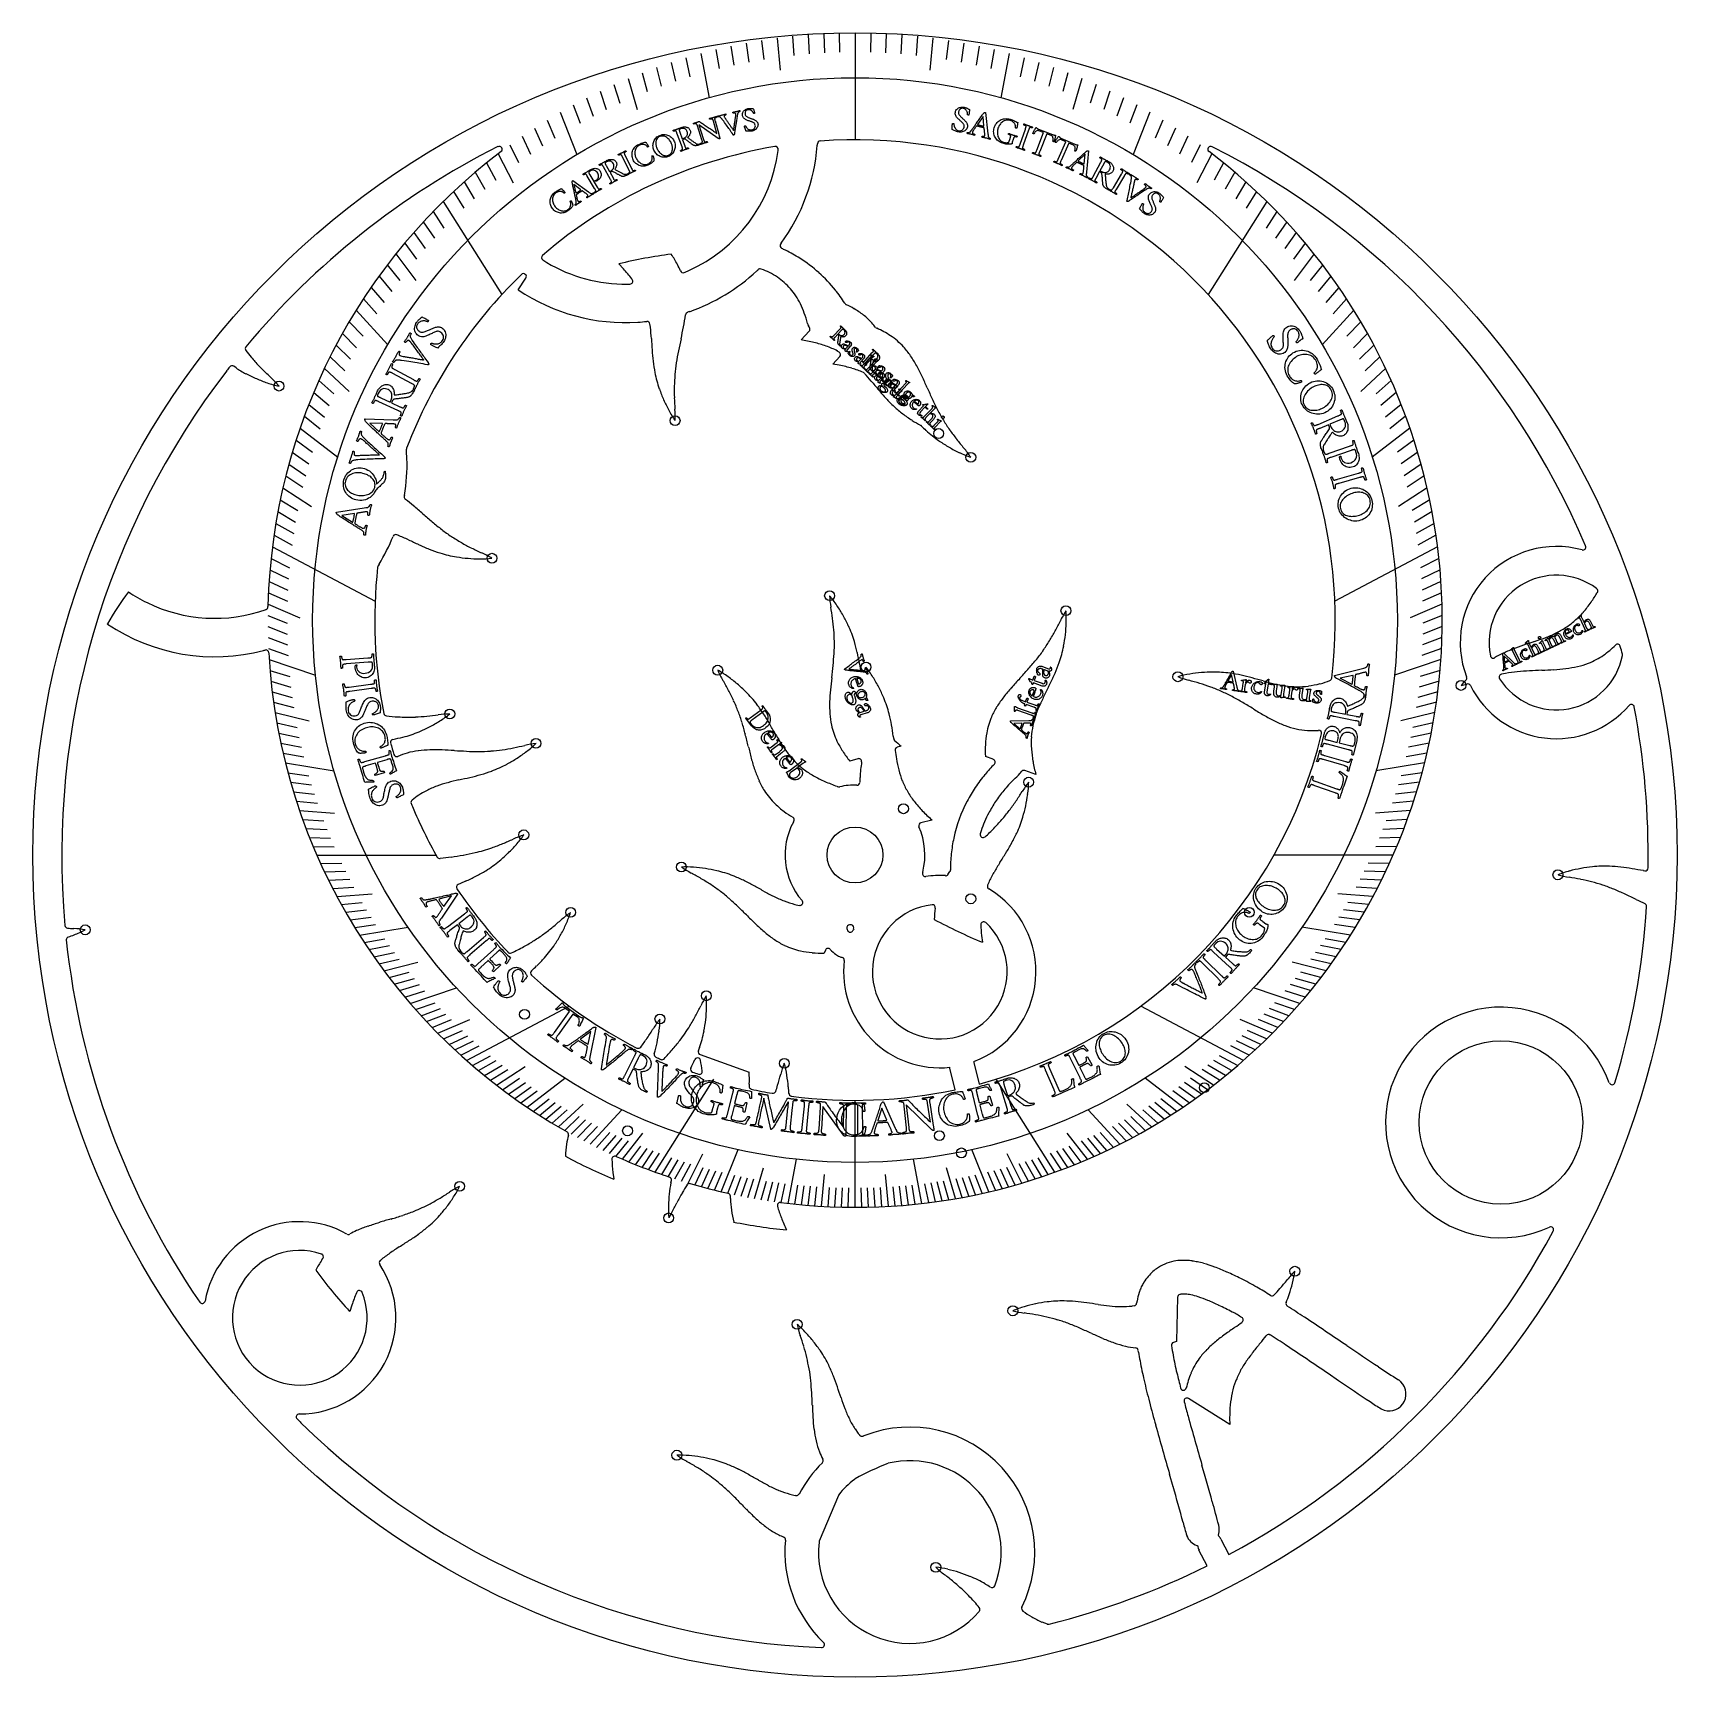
# Model space of a CAD drawing. Header units: millimetres. Extents: x -70 to 70, y -70 to 70.
import ezdxf

# ---------------------------------------------------------------- set-up
doc = ezdxf.new("R2010")
doc.units = ezdxf.units.MM
for name, color, linetype in [('CUT_INNER', 6, 'Continuous'), ('CUT_OUTER', 1, 'Continuous'), ('ENGRAVE', 7, 'Continuous'), ('ENGRAVE_FINE', 8, 'Continuous'), ('TEXT', 5, 'Continuous')]:
    doc.layers.add(name, color=color, linetype=linetype)

msp = doc.modelspace()

# ---------------------------------------------------------------- linework, layer by layer
at = {"layer": 'CUT_INNER'}
for points in [[(-6.57, 60.15), (-6.56, 60.22)], [(-6.3, 52.23), (-6.35, 52.17)], [(-28.75, 48.25), (-28.75, 48.26), (-28.75, 48.26), (-28.75, 48.27), (-28.1, 49.25)], [(-19.78, 50.06), (-20.17, 50.47), (-20.17, 50.47)], [(-19.02, 49.15), (-19.05, 49.2)], [(-19.44, 48.75), (-19.22, 48.75)], [(-14.13, 46.4), (-14.3, 46.34)], [(-0.88, 47.13), (-0.85, 47.09)], [(-17.47, 45.07), (-17.51, 45.35)], [(-4.6, 43.99), (-4.61, 43.99), (-4.61, 44), (-3.92, 44.72)], [(-1.34, 41.82), (-1.9, 41.92), (-1.9, 41.92), (-1.9, 41.92), (-1.3, 42.56)], [(-1.36, 42.95), (-1.51, 43.03)], [(-52.85, 41.6), (-53.05, 41.74)], [(-49.51, 40.4), (-49.18, 40.04), (-49.18, 40.04)], [(-38.47, 30.71), (-38.49, 30.6)], [(-39.02, 27.31), (-39.12, 27.35)], [(-40.64, 24.82), (-40.73, 24.68)], [(-62.04, 22.47), (-62.03, 22.47)], [(-50.13, 21.19), (-50.12, 21.29)], [(-63.83, 19.72), (-63.84, 19.72), (-63.84, 19.73)], [(65.35, 17.81), (65.35, 17.83)], [(0.38, 16.33), (0.44, 15.96)], [(0.94, 16.01), (0.94, 16.04), (0.94, 16.05)], [(55.55, 15.51), (55.2, 15.44)], [(52.11, 14.88), (52.16, 14.94)], [(3.27, 10.15), (3.3, 9.94)], [(3.93, 9.3), (3.93, 9.3), (3.93, 9.29), (3.61, 9.2)], [(0.24, 8.22), (-0.44, 8.02), (-0.45, 8.02)], [(11.8, 8.17), (11.14, 8.4), (11.14, 8.4)], [(15.43, 6.87), (15.43, 6.87), (15.43, 6.87), (14.49, 7.21)], [(-1.53, 5.87), (-1.53, 5.86), (-1.52, 5.86)], [(-5.26, 2.81), (-5.22, 2.89)], [(6.56, 2.99), (6.56, 2.99), (6.56, 2.98), (5.63, 2.75)], [(10.77, 2.05), (10.7, 1.81)], [(67.31, -1.33), (67.44, -1.35)], [(-33.25, -2.23), (-33.69, -2.43), (-33.89, -2.52)], [(5.79, -1.45), (5.77, -1.53)], [(7.94, -1.66), (8.11, -1.42)], [(11.42, -2.35), (11.32, -2.59)], [(-5.13, -4.22), (-4.77, -4.3)], [(10.81, -6.88), (10.89, -7.44), (10.89, -7.45)], [(-2.53, -8.13), (-2.63, -8.37), (-2.64, -8.38)], [(-13.27, -16.44), (-13.38, -16.72)], [(-13.23, -17.04), (-9.04, -18.54), (-9.04, -18.54)], [(8.56, -20.05), (8.11, -18.2), (8.1, -18.13)], [(10.14, -17.64), (10.16, -17.71), (10.61, -19.56)], [(-9.03, -19.58), (-9.05, -19.72)], [(-20.76, -25.97), (-20.76, -25.98)], [(-20.67, -27.1), (-20.6, -27.66), (-20.6, -27.67)], [(-15.72, -27.98), (-15.68, -27.8)], [(-10.64, -29.34), (-10.64, -29.14)], [(-15.66, -30.58), (-15.91, -30.99), (-15.91, -30.99)], [(-5.85, -32.01), (-5.84, -32.01)], [(-45.52, -34.57), (-45.44, -34.45)], [(-40.49, -34.59), (-40.54, -34.63)], [(-42.54, -37.33), (-42.57, -37.38)], [(27.55, -37.76), (27.46, -41.52), (27.46, -41.53)], [(27.75, -37.52), (27.73, -37.53)], [(-42.97, -38.43), (-43.14, -38.97), (-43.14, -38.98)], [(23.66, -38.51), (23.83, -38.48)], [(27.46, -41.53), (27.45, -41.53), (27.2, -41.62)], [(24.21, -42.46), (24.19, -42.3)], [(41.3, -44.89), (40.39, -44.27)], [(31.99, -48.06), (32, -48.63), (32, -48.63), (32, -48.63), (28.48, -46.41)], [(0, -49), (0.27, -49.39), (0.28, -49.41), (0.4, -49.55)], [(2.82, -51.95), (2.8, -51.95)], [(27.17, -53.94), (26.86, -52.88)], [(-5.57, -54.57), (-5.1, -54.68)], [(-1.42, -54.68), (-3.05, -58.59)], [(31.03, -58.07), (31.02, -58.11), (31.07, -58.16)], [(31.25, -58.41), (31.93, -59.74)], [(30.06, -60.7), (29.37, -59.37)], [(15.96, -65.49), (16.4, -65.66)]]:
    msp.add_lwpolyline(points, dxfattribs=at)
for centre, radius in [((0, 0), 2.39), ((55.16, -22.84), 6.98)]:
    msp.add_circle(centre, radius, dxfattribs=at)
for centre, radius, start, end in [((-0.01, 0.01), 67.73, 116.7523, 140.1563), ((-30.38, 60.26), 0.25, 307.0915, 116.8945), ((0, 20.06), 41.01, 99.6111, 130.5847), ((-6.81, 60.25), 0.25, 353.191, 99.668), ((-19.59, 61.88), 16.42, 324.0101, 355.4708), ((-8.51, 61.02), 5.31, 355.302, 356.8746), ((-2.96, 60.72), 0.25, 94.043, 176.3371), ((0, 20.06), 41.01, 353.0581, 94.1637), ((30.38, 60.26), 0.25, 63.1055, 232.9102), ((0, 0), 67.73, 22.9297, 63.2471), ((0, 20.06), 50.14, 127.0755, 178.5949), ((-19.59, 61.88), 13.14, 294.2262, 352.4292), ((0, 20.06), 50.14, 262.7263, 52.924), ((-6.15, 52.02), 0.25, 143.3074, 245.1412), ((-26.52, 51.02), 0.25, 130.6055, 236.7865), ((-22.02, 57.93), 8.49, 236.9503, 239.6003), ((-19.59, 61.88), 13.14, 239.1704, 270.631), ((-9.38, 4.97), 46.77, 97.7508, 103.3426), ((-25.16, 45.17), 11.29, 27.696, 32.9378), ((-9.08, 45.33), 7.05, 63.4305, 66.4039), ((-11.84, 39.71), 13.31, 57.6333, 63.6191), ((-11.38, 40.43), 12.46, 48.2514, 57.6527), ((0, 20.06), 41.01, 133.9869, 159.0054), ((-28.31, 49.39), 0.25, 326.7865, 134.1211), ((-28.82, 41.71), 12.3, 37.4636, 42.701), ((-19.22, 49), 0.25, 271.3933, 35.6753), ((-19.28, 48.15), 4.7, 21.5027, 28.7943), ((-14.68, 49.97), 0.25, 201.9813, 291.8427), ((-17.67, 57.45), 8.31, 291.779, 294.6839), ((-19.59, 61.88), 16.42, 289.4033, 312.999), ((-12.21, 53.99), 5.62, 312.8433, 314.4167), ((-8.11, 49.8), 0.25, 68.5832, 133.8652), ((-10.28, 43.73), 6.7, 63.5273, 70.1924), ((-10, 44.29), 6.08, 56.2586, 63.5653), ((-9.71, 44.72), 5.55, 40.8588, 56.2809), ((-11.32, 40.51), 12.36, 38.7336, 48.2038), ((-19.59, 61.88), 16.42, 236.0954, 273.6741), ((-9.89, 44.57), 5.79, 33.29, 40.8127), ((-10.43, 44.22), 6.43, 26.1789, 33.2688), ((-11.76, 40.16), 12.92, 32.6288, 38.727), ((-14.22, 46.1), 0.25, 108.73, 175.7823), ((-11.37, 43.76), 7.48, 19.6703, 26.1678), ((-0.64, 47.22), 0.25, 211.2992, 245.0162), ((-3.44, 40.94), 6.62, 59.5742, 66.0156), ((-3.41, 40.88), 6.66, 51.6143, 60.0693), ((-19.41, 59.62), 14.15, 273.5466, 276.6157), ((-17.76, 45.31), 0.25, 7.1478, 96.1124), ((-41.47, 42.58), 24.13, 3.6003, 5.9185), ((-63.05, 54.74), 49.36, 347.5183, 348.7324), ((-30.8, 48.32), 16.48, 348.7144, 352.3125), ((-13.04, 43.17), 9.25, 13.7916, 19.6265), ((-3.01, 45.66), 1.08, 195.3623, 206.1171), ((-3.17, 45.58), 0.905, 205.7429, 216.6643), ((-4.1, 44.89), 0.25, 316.5474, 34.9718), ((-3.1, 41.29), 6.15, 42.4727, 51.5016), ((-1.67, 42.48), 4.28, 36.8487, 43.6057), ((1.96, 45.2), 0.25, 216.379, 245.238), ((-1.13, 38.1), 7.5, 56.2744, 66.4985), ((146.06, 54.42), 163.77, 183.6121, 183.9533), ((50.87, 29.55), 67.31, 167.5379, 168.4322), ((-7.29, 28.12), 16.09, 76.3892, 80.4063), ((-5.86, 34.03), 10.01, 70.188, 76.3802), ((-0.4, 39.2), 6.18, 42.7051, 56.2214), ((-51.81, 43.24), 0.25, 140.0977, 216.7934), ((-43.42, 49.38), 10.66, 216.1945, 220.1571), ((-40.1, 52.08), 14.93, 219.8739, 223.6659), ((3.53, 44.58), 20.91, 183.9821, 186.6437), ((-4.67, 43.63), 12.65, 186.6897, 191.0735), ((7.23, 38.49), 22.77, 168.4594, 171.0699), ((-5.04, 36.31), 7.6, 62.2547, 70.1388), ((-1.49, 42.73), 0.25, 316.7692, 60.1805), ((-0.99, 38.67), 6.97, 34.552, 42.5954), ((-3.15, 37.2), 9.58, 28.512, 34.5079), ((0, 0), 67.73, 142.3831, 185.0906), ((-29.45, 22.83), 30.47, 141.7837, 142.5982), ((-53.19, 41.53), 0.25, 55.3518, 141.7778), ((-47.11, 50.31), 10.44, 236.6353, 241.982), ((-46.61, 51.27), 11.51, 242.0268, 246.9395), ((-34.46, 57.51), 22.76, 223.7442, 226.2028), ((-100.78, -12.03), 73.34, 45.6423, 46.4075), ((-6.77, 43.23), 10.52, 191.1288, 199.0701), ((-1.26, 39.76), 14.17, 174.9097, 178.9374), ((0.14, 39.62), 15.59, 171.1122, 174.8495), ((-3.71, 29.71), 12.34, 73.7597, 78.9188), ((-2.62, 33.46), 8.43, 66.6792, 73.7519), ((0.62, 40.97), 0.25, 41.325, 68.3463), ((-15.64, 26.4), 22.08, 39.5475, 41.8332), ((-9.24, 33.89), 16.51, 24.9382, 28.5115), ((-39.02, 20.03), 49.36, 23.7404, 24.9546), ((-45.7, 53.39), 13.82, 246.9269, 251.0954), ((-47.94, 46.46), 6.54, 249.9535, 259.0607), ((-5.83, 43.57), 11.51, 199.1364, 204.0491), ((1.72, 39.73), 17.16, 179.0093, 182.2867), ((127.55, 144.89), 163.77, 219.6124, 219.9536), ((18.03, 53.15), 20.91, 219.9824, 222.644), ((67.77, 67.02), 67.31, 203.76, 204.6543), ((-3.72, 44.51), 13.82, 204.0365, 208.205), ((-10.08, 40.95), 6.54, 207.063, 216.1703), ((28.91, 40.89), 44.38, 182.3843, 183.6409), ((-22.23, 37.47), 6.88, 356.8185, 4.9993), ((11.95, 47.57), 12.65, 222.69, 227.0738), ((10.52, 46.04), 10.56, 227.1346, 232.3957), ((27.28, 48.45), 22.77, 204.6816, 207.292), ((20.9, 45.17), 15.59, 207.3343, 211.0717), ((10.63, 46.21), 10.76, 232.4525, 237.6681), ((10.65, 46.17), 10.74, 237.494, 242.0002), ((5.49, 36.47), 0.25, 44.0157, 61.085), ((11.04, 41.8), 7.45, 223.808, 228.0543), ((19.68, 44.45), 14.17, 211.1319, 215.1595), ((13.19, 44), 10.52, 227.3509, 235.2923), ((13.74, 44.82), 11.51, 235.3585, 240.2712), ((22.11, 46.19), 17.16, 215.2315, 218.5089), ((43.36, 63.19), 44.38, 218.6065, 219.8631), ((-54.67, 33.35), 16.42, 350.7515, 1.7632), ((-38.06, 34.67), 0.25, 159.082, 184.2022), ((-53, 33.42), 14.74, 1.6735, 4.7692), ((14.89, 46.82), 13.82, 240.2586, 244.4272), ((11.87, 40.2), 6.54, 243.2852, 252.3924), ((4.12, 30.21), 6.88, 33.0406, 41.2215), ((-38.24, 30.56), 0.25, 170.0481, 232.7583), ((-46.92, 18.84), 14.34, 49.9306, 53.4989), ((-69.37, -8.05), 49.36, 48.8687, 50.0828), ((7.37, 79.85), 67.31, 228.8882, 229.7825), ((-21.4, 45.84), 22.77, 229.8098, 232.4202), ((-54.63, 33.32), 16.37, 328.7214, 338.0789), ((-39.21, 27.12), 0.25, 68.4981, 157.4607), ((-48.35, 5.05), 24.13, 64.9507, 67.2688), ((31.18, 175.3), 163.77, 244.9624, 245.3036), ((-25.79, 40.15), 15.59, 232.4625, 236.1999), ((-26.59, 38.99), 14.17, 236.2601, 240.2877), ((-25.13, 41.59), 17.16, 240.3597, 243.6371), ((-28.52, 45.5), 20.91, 245.3325, 247.994), ((-31.62, 37.85), 12.65, 248.0401, 252.4239), ((-32.27, 35.82), 10.52, 252.4791, 260.4205), ((-32.12, 36.81), 11.51, 260.4867, 265.3994), ((-31.93, 39.11), 13.82, 265.3869, 269.5554), ((-13.11, 66.01), 44.38, 243.7347, 244.9913), ((-31.86, 31.83), 6.54, 268.4134, 277.5206), ((-34.63, 19.49), 6.88, 58.1688, 66.3497), ((59.89, 18.14), 8.21, 74.4925, 200.9677), ((62.15, 26.29), 0.25, 254.225, 23.0273), ((0, 20.06), 41.01, 173.6776, 191.2115), ((-40.52, 24.55), 0.25, 148.0245, 173.8477), ((59.89, 18.14), 5.75, 53.2712, 191.3342), ((-41.49, 7.05), 25.69, 143.1202, 150.4357), ((-54.64, 33.41), 13.21, 235.9617, 243.8805), ((63.18, 22.55), 0.25, 328.1641, 53.0859), ((-54.67, 33.35), 13.14, 243.8896, 289.4821), ((-50.38, 21.2), 0.25, 289.4831, 358.7695), ((4.7, 22.44), 6.88, 182.4691, 190.65), ((-7.05, 17.78), 6.54, 32.7137, 41.8209), ((-45.86, 14), 44.38, 8.035, 9.2916), ((-13.02, 13.61), 13.82, 29.6872, 33.8557), ((54.64, 27.31), 10.01, 318.9531, 325.1453), ((51.34, 29.65), 14.05, 325.0112, 329.0177), ((-54.67, 33.35), 16.42, 236.0963, 284.6849), ((-18.91, 17.83), 17.16, 4.66, 7.9374), ((-11.02, 14.75), 11.51, 24.787, 29.6998), ((-22.15, 39.86), 44.38, 332.1497, 333.4063), ((23.76, 17.06), 6.88, 146.5839, 154.7647), ((4.23, 20.31), 13.82, 353.8019, 357.9704), ((11.5, 20.18), 6.54, 356.8285, 5.9357), ((56.89, 25.27), 6.97, 302.9302, 311.0658), ((56.46, 25.74), 7.61, 311.1611, 318.9), ((-15.93, 18.09), 14.17, 0.5604, 4.588), ((-10.12, 15.18), 10.52, 16.7795, 24.7208), ((4.49, 25.64), 14.17, 324.6751, 328.7028), ((1.93, 27.18), 17.16, 328.7747, 332.0521), ((6.52, 20.05), 11.51, 348.9018, 353.8145), ((50.41, 41.13), 24.13, 288.3657, 290.6839), ((54.97, 29.04), 11.21, 290.697, 295.6667), ((56.42, 26), 7.84, 295.7224, 302.8336), ((-51.77, 22.34), 5.04, 284.5021, 286.0737), ((-50.31, 17.26), 0.25, 3.3408, 105.5506), ((0, 20.06), 50.14, 183.1858, 240.6387), ((-24.52, 18.52), 22.77, 354.1101, 356.7206), ((-17.35, 18.1), 15.59, 356.7629, 0.5002), ((-12.17, 14.58), 12.65, 12.3404, 16.7242), ((-20.23, 12.83), 20.91, 9.6328, 12.2944), ((3.35, 26.47), 15.59, 320.8776, 324.6149), ((7.5, 19.87), 10.52, 340.8942, 348.8355), ((54.5, 17.06), 0.25, 191.6016, 214.3926), ((54.5, 17.06), 0.25, 214.3926, 299.8592), ((58.84, 9.76), 8.25, 115.5312, 120.7673), ((59.89, 18.14), 5.75, 212.4262, 348.9879), ((60.8, 5.81), 12.65, 111.4552, 115.8389), ((63.81, -1.88), 20.91, 108.7475, 111.4091), ((109.65, -137.19), 163.77, 108.3775, 108.7187), ((60.39, 22.14), 6.18, 291.2484, 304.7646), ((59.63, 23.22), 7.5, 304.8186, 315.05), ((65.11, 17.75), 0.25, 20.9353, 133.7813), ((22.93, 6.12), 44, 14.5176, 15.4035), ((65.29, 17.09), 0.25, 349.1016, 14.5898), ((-5.38, 18.45), 6.88, 202.8339, 211.0147), ((-14.77, 9.99), 6.54, 53.0785, 62.1857), ((-68.82, 23.12), 67.31, 353.1885, 354.0828), ((0.69, 16), 0.25, 189.5189, 2.3997), ((-4.1, 11.87), 6.54, 30.5785, 39.6857), ((-35.41, 60.72), 67.31, 317.3033, 318.1976), ((-2.21, 31.02), 22.77, 318.2249, 320.8353), ((-2.08, 23.9), 20.91, 333.7475, 336.4091), ((5.49, 20.58), 12.65, 336.4552, 340.8389), ((29.5, 8.97), 6.54, 98.0785, 107.1857), ((30.8, 1.81), 13.82, 95.0519, 99.2204), ((30.6, 4.11), 11.51, 90.1518, 95.0645), ((30.58, 5.1), 10.52, 82.1442, 90.0855), ((30.28, 2.99), 12.65, 77.7052, 82.0889), ((58.15, 0.14), 15.59, 95.8776, 99.6149), ((58.87, -7.01), 22.77, 93.2249, 95.8353), ((61.34, -51.48), 67.31, 92.3033, 93.1976), ((56.67, 65.1), 49.36, 272.2837, 273.4979), ((58.68, 32.3), 16.51, 273.4815, 277.0548), ((59.53, 25.43), 9.58, 277.0553, 283.0511), ((60.12, 22.88), 6.97, 283.0953, 291.1386), ((-49.84, -7.05), 44.38, 28.3997, 29.6563), ((-18.92, 4.01), 13.82, 50.0519, 54.2204), ((-25.91, 5.92), 17.16, 25.0247, 28.3021), ((-17.44, 5.78), 11.51, 45.1518, 50.0645), ((14.33, 12.48), 16.51, 174.3667, 177.9401), ((47.03, 9.27), 49.36, 173.169, 174.3831), ((-10.22, 7.93), 13.82, 27.5519, 31.7204), ((-8.17, 9), 11.51, 22.6518, 27.5645), ((25.72, 3.35), 16.51, 138.4815, 142.0548), ((50.33, -18.42), 49.36, 137.2837, 138.4979), ((-130.17, 87.16), 163.77, 333.3775, 333.7187), ((30.17, 21.6), 6.88, 247.8339, 256.0147), ((16.76, -27.88), 44.38, 73.3997, 74.6563), ((24.51, -1.79), 17.16, 70.0247, 73.3021), ((25.51, 1.03), 14.17, 65.9251, 69.9528), ((28.5, -5.07), 20.91, 74.9975, 77.6591), ((-8.56, -143.05), 163.77, 74.6275, 74.9687), ((41.26, 38.13), 24.13, 254.6157, 256.9339), ((38.33, 25.54), 11.21, 256.947, 261.9167), ((37.85, 22.21), 7.84, 261.9724, 269.0836), ((37.83, 21.34), 6.97, 269.1802, 277.3158), ((37.73, 21.98), 7.61, 277.4111, 285.15), ((37.63, 22.52), 8.17, 284.8656, 290.9625), ((40.46, 15.13), 0.25, 289.7996, 353.1445), ((55.96, 11.13), 5.38, 135.7775, 141.4415), ((50.38, 21.21), 6.87, 281.5784, 285.7354), ((51.99, 15.11), 0.25, 314.0649, 20.7422), ((52.32, 14.36), 0.25, 26.3966, 109.4395), ((59.89, 18.14), 8.21, 206.5385, 319.2288), ((55.25, 15.19), 0.25, 100.6689, 212.6953), ((-23.21, 7.2), 14.17, 20.9251, 24.9528), ((-16.75, 6.49), 10.52, 37.1442, 45.0855), ((-18.46, 5.21), 12.65, 32.7052, 37.0889), ((7.41, 12.73), 9.58, 177.9405, 183.9364), ((-7.26, 9.39), 10.52, 14.6442, 22.5855), ((18.04, 9), 6.97, 148.0953, 156.1386), ((20.26, 7.61), 9.58, 142.0553, 148.0511), ((26.03, 8.28), 11.21, 155.697, 160.6667), ((37.81, 2.96), 24.13, 153.3657, 155.6839), ((24.92, -0.26), 15.59, 62.1276, 65.8649), ((21.55, -6.6), 22.77, 59.4749, 62.0853), ((-1.1, -44.95), 67.31, 58.5533, 59.4476), ((66.3, 12.61), 0.25, 10.7227, 138.8724), ((0.05, 0), 67.68, 359.0578, 10.778), ((-39.99, 12.13), 0.25, 191.0742, 263.9244), ((-37.95, 29.07), 17.31, 263.152, 266.4128), ((-38.14, 26.02), 14.25, 266.4087, 272.4471), ((-38.29, 28.93), 17.16, 272.5247, 275.8021), ((-41.11, 56), 44.38, 275.8997, 277.1563), ((-42.72, 23.2), 13.82, 297.5519, 301.7204), ((-34.57, 5.16), 6.88, 90.3339, 98.5147), ((-38.78, 17.08), 6.54, 300.5785, 309.6857), ((-24.54, 6.71), 15.59, 17.1276, 20.8649), ((-31.41, 4.61), 22.77, 14.4749, 17.0853), ((-25.41, 0.77), 20.91, 29.9975, 32.6591), ((4.8, 12.55), 6.97, 183.9806, 192.0239), ((-9.33, 8.86), 12.65, 10.2052, 14.5889), ((17.33, 9.33), 6.18, 156.2484, 169.7646), ((22.86, 9.4), 7.84, 160.7224, 167.8336), ((59.78, 54.58), 49.36, 238.5337, 239.7479), ((43.23, 26.2), 16.51, 239.7315, 243.3048), ((40.12, 20.01), 9.58, 243.3053, 249.3011), ((-39.41, 9.63), 0.25, 101.3089, 194.9414), ((-41.51, 21.14), 11.45, 280.3386, 284.7026), ((-41.26, 20.24), 10.52, 284.6442, 292.5855), ((-41.66, 21.15), 11.51, 292.6518, 297.5645), ((-74.55, -6.49), 67.31, 13.5533, 14.4476), ((-149.18, -70.59), 163.77, 29.6275, 29.9687), ((14.16, 22.3), 24.13, 209.6157, 211.9339), ((4.03, 12.4), 6.18, 192.1337, 205.6499), ((-17.46, 7.42), 20.91, 7.4975, 10.1591), ((3.55, 9.97), 0.25, 187.3837, 227.0252), ((0, 20.06), 41.01, 284.9881, 346.284), ((18.63, 9.1), 7.5, 169.8197, 177.4315), ((22.65, 9.57), 7.61, 176.1611, 183.9), ((22.01, 9.6), 6.97, 167.9302, 176.0658), ((39.19, 17.57), 6.97, 249.3453, 257.3886), ((39, 16.77), 6.15, 257.4878, 266.5167), ((39.02, 17.14), 6.52, 266.5827, 275.0341), ((39.6, 10.4), 0.25, 346.1133, 92.9967), ((-1.54, 19.63), 39.42, 194.8043, 196.2896), ((-39.13, 8.65), 0.25, 196.3477, 292.4291), ((-36.83, 3.53), 5.36, 105.2816, 114.278), ((-36.38, 1.99), 6.97, 97.4703, 105.5136), ((-36.05, -0.61), 9.58, 91.4303, 97.4261), ((-35.88, -7.53), 16.51, 87.8565, 91.4298), ((-37.09, -40.36), 49.36, 86.6587, 87.8729), ((-30.31, 76.12), 67.31, 266.6783, 267.5726), ((-32.21, 31.61), 22.77, 267.5999, 270.2103), ((-32.2, 24.43), 15.59, 270.2526, 273.9899), ((-32.11, 23.02), 14.17, 274.0501, 278.0778), ((-32.56, 25.97), 17.16, 278.1497, 281.4271), ((-38.02, 52.64), 44.38, 281.5247, 282.7813), ((-36.41, 19.84), 13.82, 303.1769, 307.3454), ((-26.52, 2.68), 6.88, 95.9589, 104.1397), ((-31.89, 14.13), 6.54, 306.2035, 315.3107), ((38.88, 20.83), 49.36, 193.5337, 194.7479), ((3.19, 15.47), 11.21, 211.947, 216.9167), ((0.49, 13.45), 7.84, 216.9724, 224.0836), ((5.22, 12.98), 7.5, 205.7049, 213.3168), ((8.38, 15.06), 11.29, 213.3467, 218.5884), ((10.58, 17.4), 10.48, 226.5872, 230.6043), ((3.68, 8.96), 0.25, 106.1978, 187.69), ((21.24, 11.22), 17.96, 187.3274, 189.6328), ((22.41, 8.94), 11.29, 177.4614, 182.7032), ((25.05, 9.74), 10.01, 183.9531, 190.1453), ((-35.39, 19.04), 12.65, 285.8302, 290.2139), ((-34.67, 17.04), 10.52, 290.2692, 298.2105), ((-35.15, 17.91), 11.51, 298.2768, 303.1895), ((7.11, 12.46), 16.51, 194.7315, 198.3048), ((0.54, 10.29), 9.58, 198.3053, 204.3011), ((-0.14, 12.85), 6.97, 224.1802, 232.3158), ((0.24, 13.37), 7.61, 232.4111, 240.15), ((0.31, 7.98), 0.25, 352.9182, 106.1978), ((15.46, 5.81), 15.05, 171.7982, 176.8969), ((14.59, 10.05), 11.21, 189.447, 194.4167), ((11.33, 9.22), 7.84, 194.4724, 201.5836), ((21.26, -1.52), 13.18, 135.2386, 140.423), ((11.72, 7.93), 0.25, 316.2783, 70.3125), ((13.32, 7.61), 1, 318.8218, 329.9908), ((14.4, 6.97), 0.25, 70.3125, 147.7327), ((31.04, 10.81), 16.09, 190.1543, 194.1714), ((-33.01, -1.48), 7.84, 110.0974, 117.2086), ((-31.87, -4.65), 11.21, 105.072, 110.0417), ((-28.51, -17.13), 24.13, 102.7407, 105.0589), ((-69.98, 166.14), 163.77, 282.7525, 283.0937), ((-37.63, 26.99), 20.91, 283.1225, 285.7841), ((-1.85, 9.22), 6.97, 204.3453, 212.3886), ((1.43, 15.46), 10.01, 240.2031, 246.3953), ((3.86, 21.03), 16.09, 246.4043, 250.4214), ((-1.37, 6.06), 0.251, 235.4949, 285.1149), ((0, 0.01), 5.96, 88.4723, 102.6752), ((0.17, 6.21), 0.25, 267.8906, 358.3137), ((8.82, 6.14), 8.41, 176.7282, 179.5439), ((10.52, 8.91), 6.97, 201.6802, 209.8158), ((20.81, -1.32), 12.7, 146.0738, 152.2114), ((21.6, -1.86), 13.66, 140.2449, 146.0646), ((22.67, -2.75), 12.95, 134.8792, 140.3678), ((8.46, 12.22), 7.71, 311.2339, 316.8327), ((20.18, 1.88), 6.88, 140.9589, 149.1397), ((8.28, 6.18), 6.54, 351.2035, 0.3107), ((-37.67, 4.49), 0.25, 127.3833, 202.3242), ((-16.21, 13.29), 23.45, 202.2973, 202.9843), ((-33.39, -0.72), 6.99, 117.3102, 129.3618), ((-2.52, 8.81), 6.18, 212.4984, 226.0146), ((-1.61, 9.76), 7.5, 226.0697, 233.6815), ((11.07, 9.24), 7.61, 209.9111, 217.65), ((12.96, 10.72), 10.01, 217.7031, 223.8953), ((20.27, -1.04), 12.09, 152.2006, 168.137), ((20.79, -1.31), 10.57, 146.2294, 152.3852), ((21.58, -1.84), 11.52, 140.3756, 146.2186), ((-0.56, 14.08), 17.16, 323.1497, 326.4271), ((-23.28, 29.07), 44.38, 326.5247, 327.7813), ((1.05, 7.02), 13.82, 348.1769, 352.3454), ((-0.02, 20.05), 40.99, 202.8515, 209.5797), ((-0.14, 11.71), 9.94, 233.5351, 238.7001), ((0, 0), 5.97, 151.8597, 220.7097), ((-5.44, 3.01), 0.25, 331.1719, 57.6103), ((17.34, 14.94), 16.09, 223.9043, 227.9214), ((20.27, -1.04), 9.99, 152.3785, 161.9406), ((0.78, 13.25), 15.59, 315.2526, 318.9899), ((1.84, 12.31), 14.17, 319.0501, 323.0778), ((4.27, 6.27), 10.52, 335.2692, 343.2105), ((3.31, 6.55), 11.51, 343.2768, 348.1895), ((-26.24, -4.86), 6.88, 107.2089, 115.3897), ((-33.74, 5.32), 6.54, 317.4535, 326.5607), ((5.69, 2.51), 0.25, 104.0625, 203.2031), ((0, 0), 5.97, 345.9216, 23.8253), ((20.83, -1.16), 12.67, 168.1306, 174.2949), ((10.94, 1.74), 0.25, 163.503, 313.2483), ((-4.18, 18.19), 22.6, 312.605, 315.2153), ((2.33, 7.18), 12.65, 330.8302, 335.2139), ((-36.58, 17.76), 18.04, 279.9907, 283.2534), ((-35.72, 14.07), 14.25, 283.2837, 289.3221), ((-36.7, 16.81), 17.16, 289.3997, 292.6771), ((-37.67, 8.39), 11.51, 309.5268, 314.4395), ((-47.26, 41.89), 44.38, 292.7747, 294.0313), ((-39.28, 10.04), 13.82, 314.4269, 318.5954), ((21.66, -1.25), 13.51, 174.2933, 180.1445), ((-126.14, 86.73), 163.77, 327.7525, 328.0937), ((-4.87, 11.21), 20.91, 328.1225, 330.7841), ((-35.45, -0.06), 0.25, 209.707, 278.2129), ((28.55, -442), 446.3, 98.1184, 98.2397), ((-39.16, 32.55), 33.06, 278.1449, 279.9569), ((-38.13, 9.45), 12.65, 297.0802, 301.4639), ((-37.03, 7.63), 10.52, 301.5192, 309.4605), ((-14.39, -7.56), 6.54, 84.6587, 93.7659), ((-10.81, 4.57), 6.88, 234.4141, 242.595), ((-14.79, -14.83), 13.82, 81.6322, 85.8007), ((-14.45, -12.55), 11.51, 76.732, 81.6448), ((-14.23, -11.58), 10.52, 68.7245, 76.6658), ((7.91, -1.27), 0.25, 324.5191, 358.8054), ((32.78, -13.53), 24.13, 147.7407, 150.0589), ((62.56, -7.72), 6.54, 103.7035, 112.8107), ((64.55, -14.73), 13.82, 100.6769, 104.8454), ((64.13, -12.46), 11.51, 95.7768, 100.6895), ((64.02, -11.47), 10.52, 87.7692, 95.7105), ((63.92, -13.6), 12.65, 83.3302, 87.7139), ((62.95, -21.8), 20.91, 80.6225, 83.2841), ((39.59, -162.74), 163.77, 80.2525, 80.5937), ((67.48, -1.1), 0.25, 260.815, 359.1211), ((-33.79, -2.75), 0.25, 114.0872, 213.9258), ((-41.88, 16.81), 20.91, 294.3725, 297.0341), ((-35.33, -40.45), 44.38, 59.98, 61.2366), ((-21.74, -16.87), 17.16, 56.605, 59.8824), ((-20.11, -14.36), 14.17, 52.5054, 56.533), ((-15.02, -13.56), 12.65, 64.2854, 68.6692), ((-18.62, -20.99), 20.91, 61.5778, 64.2393), ((-86.69, -146.6), 163.77, 61.2078, 61.5489), ((6.01, -1.59), 0.25, 165.2344, 278.0859), ((7.24, -9.95), 8.2, 86.6189, 98.3764), ((7.74, -1.52), 0.25, 266.8393, 324.5191), ((11.55, -2.68), 0.25, 156.8156, 239.4141), ((21.58, -7.08), 11.21, 150.072, 155.0417), ((61.99, 4.91), 6.88, 253.4589, 261.6397), ((53.49, -45.64), 44.38, 79.0247, 80.2813), ((58.65, -18.92), 17.16, 75.6497, 78.9271), ((59.37, -16.02), 14.17, 71.5501, 75.5778), ((58.91, -17.36), 15.59, 67.7526, 71.4899), ((-0.03, 20.03), 40.97, 214.0182, 223.7553), ((-20.98, -15.47), 15.59, 48.7078, 52.4452), ((-25.74, -20.86), 22.77, 46.0551, 48.6656), ((3.82, 18.07), 24.13, 241.196, 243.5141), ((-1.95, 6.51), 11.21, 243.5272, 248.4969), ((-3.19, 3.38), 7.84, 248.5527, 255.6639), ((-4.71, -4.05), 0.25, 257.7069, 40.0781), ((7.24, -9.96), 8.21, 290.7128, 59.3681), ((56.17, -24), 22.77, 65.0999, 67.7103), ((37.39, -64.39), 67.31, 64.1783, 65.0726), ((83.65, 31.06), 38.76, 244.0753, 245.2894), ((67.34, -4.37), 0.25, 356.3086, 65.0707), ((-54.12, 28.03), 44.38, 309.6497, 310.9063), ((-20.43, -10.61), 6.88, 124.0839, 132.2647), ((-30.56, -3.04), 6.54, 334.3285, 343.4357), ((-56.67, -52.91), 67.31, 45.1335, 46.0278), ((25.65, 29.77), 49.36, 225.114, 226.3281), ((7.24, -9.96), 5.75, 96.5938, 46.9602), ((6.61, -4.5), 0.25, 353.1563, 96.6797), ((17.46, -6.03), 10.71, 171.9551, 177.1488), ((28.8, 35.75), 46.77, 241.8912, 247.483), ((0.05, -0.01), 67.69, 343.3182, 356.2899), ((-67.22, -5.99), 0.25, 185.0977, 264.9626), ((-67.1, -7.23), 0.25, 107.3501, 186.1523), ((-65.06, 18.25), 24.59, 264.9037, 266.1603), ((-69.58, 0.66), 8.02, 287.4871, 291.2213), ((-67.03, -13.15), 6.88, 79.0839, 87.2647), ((-68.85, -0.64), 6.54, 289.3285, 298.4357), ((-34.95, 4.69), 14.17, 302.1751, 306.2028), ((-36.73, 7.09), 17.16, 306.2747, 309.5521), ((-35.21, -1.25), 11.51, 326.4018, 331.3145), ((-37.23, -0.14), 13.82, 331.3019, 335.4704), ((2.97, 6), 16.51, 226.3117, 229.885), ((-1.5, 0.71), 9.58, 229.8855, 235.8814), ((-0.45, -6.2), 0.25, 92.0296, 197.3887), ((0.66, -5.9), 1.41, 195.468, 202.1439), ((-0.41, -6.34), 0.25, 201.1766, 334.3359), ((-0.47, -7.34), 1.39, 83.1559, 89.7834), ((-0.34, -6.21), 0.25, 333.6382, 80.8421), ((5.3, -9.03), 6.05, 153.413, 154.779), ((10.99, -5.95), 0.25, 46.7578, 182.9246), ((21.09, -5.6), 10.36, 181.9545, 187.0867), ((-0.01, 0), 67.73, 186.1455, 214.3213), ((-29.45, -8.13), 0.25, 223.7695, 295.471), ((-39, 12.07), 22.6, 295.3213, 298.3402), ((-35.68, 5.9), 15.59, 298.3776, 302.1149), ((-34.38, -1.79), 10.52, 318.3942, 326.3355), ((-2.97, -1.45), 6.97, 235.9256, 243.9689), ((-3.32, -2.16), 6.18, 244.0787, 257.5949), ((-3.05, -0.86), 7.5, 257.6499, 265.2618), ((-2.74, 2.91), 11.29, 265.2917, 270.5334), ((-2.3, -8.22), 0.25, 40.0797, 158.1427), ((-0.42, -6.68), 2.18, 219.2152, 237.099), ((-36.38, -0.04), 13.17, 311.6616, 314.2971), ((-35.96, -0.36), 12.65, 313.9552, 318.3389), ((-0.05, -6.04), 2.92, 237.8448, 242.3129), ((-0.25, -6.15), 2.74, 244.8562, 249.6366), ((-0.88, -7.96), 0.821, 247.5435, 254.8686), ((-1.16, -8.99), 0.25, 353.3267, 74.6674), ((7.24, -9.96), 8.21, 173.3806, 276.0259), ((-27.46, -10.07), 0.25, 131.9149, 227.6367), ((-0.01, 20.05), 41, 227.6531, 243.0101), ((-6.95, -15.81), 6.88, 146.5839, 154.7647), ((-19.21, -12.7), 6.54, 356.8285, 5.9357), ((-11.31, -18.34), 6.88, 140.9589, 149.1397), ((-23.2, -14.04), 6.54, 351.2035, 0.3107), ((-28.78, -5.7), 17.16, 328.7747, 332.0521), ((-52.86, 6.99), 44.38, 332.1497, 333.4063), ((-26.48, -12.57), 13.82, 353.8019, 357.9704), ((55.16, -22.84), 9.85, 20.1346, 294.874), ((-54.76, 8.85), 44.38, 326.5247, 327.7813), ((-30.43, -13.2), 13.82, 348.1769, 352.3454), ((-26.28, -7.19), 14.25, 322.6587, 328.6971), ((-23.21, -13), 10.52, 340.8942, 348.8355), ((-24.19, -12.82), 11.51, 348.9018, 353.8145), ((-18.5, -16.26), 0.25, 243.1055, 323.9594), ((-31.71, -6.36), 16.76, 323.1705, 326.4468), ((-28.01, -13.71), 11.35, 343.3261, 348.2076), ((-40.14, 4.44), 32.34, 317.5302, 319.3419), ((-29.29, -4.88), 18.04, 319.3657, 322.6284), ((-13.14, -16.81), 0.25, 159.7543, 250.3125), ((-16.9, -17.03), 0.25, 164.5148, 245.5664), ((-3.29, 12.73), 32.98, 245.4202, 246.2559), ((-16.46, -17.23), 0.25, 246.2695, 317.971), ((-13.79, -18.3), 0.25, 154.4149, 250.1367), ((-29.35, -10.6), 17.11, 333.6634, 336.3217), ((-13.45, -17.57), 0.25, 110.1214, 155.7484), ((-13.45, -17.57), 0.25, 13.1641, 110.1214), ((-22.84, -19.75), 9.89, 7.6441, 13.073), ((0.33, -20.39), 6.88, 157.8339, 166.0147), ((-12.29, -19.72), 6.54, 8.0785, 17.1857), ((-3.65, 9.68), 30.01, 250.0788, 251.1021), ((-13.29, -18.48), 0.25, 250.8398, 8.5496), ((-20.31, -19.08), 11.29, 357.4614, 2.7032), ((-49.14, -6.98), 44.38, 343.3997, 344.6563), ((-19.46, -21.02), 13.82, 5.0519, 9.2204), ((64.65, -19.37), 0.25, 200.0451, 343.3008), ((-8.8, -19.74), 0.25, 175.5446, 257.5195), ((-0.12, 19.46), 40.41, 257.5173, 260.1086), ((-7.01, -20.1), 0.25, 259.9805, 340.8344), ((-16.31, -16.86), 10.1, 340.7915, 343.8736), ((-12.36, -20.5), 6.71, 1.2548, 5.9378), ((-5.4, -20.34), 0.25, 181.3898, 262.4414), ((0, 20.05), 41, 262.3799, 282.0489), ((-24.71, -23.86), 0.25, 346.1217, 60.6445), ((-13.45, -26.3), 11.29, 171.8364, 177.0782), ((-18.62, -25.51), 6.06, 164.7649, 172.2553), ((-2.69, 15.53), 46.77, 241.8912, 247.483), ((-20.51, -25.97), 0.25, 65.9208, 179.8158), ((-8.46, -25.64), 12.3, 181.604, 186.8414), ((-0.06, 19.9), 49.96, 245.9783, 251.5896), ((-4.42, -30.19), 11.51, 168.9018, 173.8145), ((-15.92, -27.75), 0.25, 347.5329, 71.543), ((-14.14, -28.31), 0.25, 73.6549, 147.6846), ((-0.1, 19.68), 49.74, 253.6941, 257.5344), ((-44.33, -14.62), 17.16, 297.9521, 301.2295), ((-58.51, 8.61), 44.38, 301.3271, 302.5837), ((-45.88, -21.7), 13.82, 322.9793, 327.1478), ((-30.77, -34.49), 6.88, 115.7613, 123.9421), ((-39.7, -25.54), 6.54, 326.0058, 335.113), ((-2.12, -30.44), 13.82, 173.8019, 177.9704), ((5.09, -40.01), 22.76, 150.6192, 153.0778), ((-4.37, -34.65), 11.89, 147.0125, 150.782), ((-10.89, -29.14), 0.25, 358.7745, 77.5195), ((-3.14, -29.2), 7.5, 181.0697, 188.6815), ((-49.11, 0.58), 33.06, 286.6973, 288.5093), ((-44.35, -13.66), 18.04, 288.5431, 291.8058), ((-42.95, -17.18), 14.25, 291.8361, 297.8745), ((-43.29, -23.74), 10.52, 310.0716, 318.0129), ((-44.04, -23.09), 11.51, 318.0792, 322.9919), ((-9.4, -30.32), 6.54, 176.8285, 185.9357), ((-80.72, 3.27), 73.34, 332.5173, 333.2825), ((0.6, -28.62), 11.29, 188.7114, 193.9532), ((-6.38, -29.92), 0.25, 82.7942, 196.6908), ((2.58, -27.48), 9.54, 195.2905, 201.474), ((-47.41, -39.52), 8.21, 60.5918, 170.0212), ((-40.48, -36.95), 5.3, 113.0469, 120.0211), ((-37.63, -43.18), 12.15, 109.1367, 113.9333), ((-33.36, -55.45), 25.13, 106.7774, 109.1473), ((102.75, -506.38), 496.17, 106.6742, 106.7955), ((-44.66, -22.1), 12.65, 305.6325, 310.0163), ((-1.25, 14.53), 46.77, 258.7662, 264.358), ((8.69, -25.1), 16.09, 201.4043, 205.4214), ((0, 0), 67.73, 298.1257, 331.687), ((59.41, -32.01), 0.25, 331.6992, 114.9609), ((-43.25, -32.15), 0.25, 240.8235, 299.3215), ((-25.93, -53.8), 24.13, 122.5431, 124.8612), ((-127.04, 104.58), 163.77, 302.5549, 302.8961), ((-49.45, -15.38), 20.91, 302.9249, 305.5865), ((-47.41, -39.52), 5.75, 71.2666, 22.2089), ((-47.41, -39.52), 8.21, 269.6101, 33.7476), ((-36.09, -40.78), 11.29, 146.6388, 151.8806), ((-45.64, -34.31), 0.25, 324.722, 71.3672), ((-40.37, -34.82), 0.25, 131.618, 213.3992), ((-33.31, -43.2), 11.21, 124.8743, 129.8441), ((28.05, -38.58), 3.98, 113.7503, 125.3046), ((27.98, -38.44), 3.82, 101.3305, 113.6476), ((28.05, -38.8), 4.19, 91.805, 101.3028), ((28.07, -39.46), 4.84, 86.7262, 91.8598), ((28.03, -40.19), 5.58, 82.1738, 86.728), ((27.89, -41.21), 6.6, 78.2458, 82.2061), ((27.6, -42.66), 8.09, 74.4497, 78.2972), ((26.67, -45.96), 11.51, 69.4015, 74.3833), ((-8.55, -7.51), 46.77, 216.6936, 222.2854), ((27.92, -38.49), 3.82, 132.2441, 150.4901), ((28.12, -38.71), 4.13, 125.1284, 132.2746), ((24.29, -52.33), 18.31, 65.9217, 69.4519), ((19.91, -62.19), 29.1, 63.389, 65.9569), ((21.07, -59.71), 26.37, 59.8593, 63.2431), ((2.5, -8.25), 44.38, 319.585, 320.8416), ((42.35, -40.49), 6.88, 134.0191, 142.2), ((31.06, -34.79), 6.54, 344.2637, 353.3709), ((-31.29, -42.31), 12.3, 156.4064, 161.6437), ((-42.32, -37.44), 0.25, 22.1484, 154.6181), ((29.25, -39.01), 5.25, 161.7463, 169.902), ((28.62, -38.82), 4.6, 156.3814, 161.5542), ((28.22, -38.66), 4.17, 150.5455, 156.2132), ((27.8, -37.77), 0.25, 105.6265, 178.6806), ((28.03, -38.67), 1.18, 97.1573, 103.6334), ((28.08, -39.21), 1.72, 92.0356, 96.5043), ((28.08, -39.51), 2.02, 86.2913, 91.702), ((27.97, -40.78), 3.29, 77.7212, 85.9173), ((27.36, -43.67), 6.25, 71.7843, 77.8471), ((25.76, -48.59), 11.42, 67.5718, 71.8649), ((13.85, -72.45), 41.01, 58.1622, 60.0681), ((35.61, -37.4), 0.25, 238.5027, 317.0197), ((26.42, -28.67), 12.92, 316.502, 319.7552), ((28.93, -34.83), 8.58, 336.8134, 341.6669), ((23.99, -33.08), 13.82, 341.2372, 345.4057), ((-55.74, -38.05), 0.25, 214.2773, 349.8047), ((16.17, -44.89), 6.54, 105.1965, 114.3037), ((15.27, -32.28), 6.88, 254.952, 263.1328), ((8.09, -83.03), 44.38, 80.5178, 81.7744), ((18.34, -51.84), 13.82, 102.17, 106.3385), ((12.55, -56.18), 17.16, 77.1428, 80.4202), ((17.86, -49.58), 11.51, 97.2699, 102.1826), ((17.72, -48.6), 10.52, 89.2623, 97.2036), ((17.68, -50.73), 12.65, 84.8232, 89.207), ((16.92, -58.95), 20.91, 82.1156, 84.7772), ((-2.76, -200.45), 163.77, 81.7456, 82.0868), ((24.22, -14.5), 24.13, 261.7338, 264.0519), ((22.88, -27.35), 11.21, 264.065, 269.0348), ((22.82, -30.72), 7.84, 269.0905, 276.2017), ((23.8, -38.24), 0.25, 278.2447, 352.2018), ((26.68, -38.59), 2.65, 168.9909, 173.036), ((22.47, -56.61), 20.09, 64.5958, 67.6243), ((21.61, -58.67), 22.32, 61.6455, 64.8924), ((22.25, -57.6), 21.08, 59.2501, 61.7867), ((37.05, -38.3), 0.25, 157.5751, 237.1687), ((-24.97, -135.06), 114.67, 56.4671, 57.3435), ((1.8, -38.7), 6.88, 191.5839, 199.7647), ((-9.06, -45.16), 6.54, 41.8285, 50.9357), ((13.2, -53.27), 14.17, 73.0432, 77.0708), ((12.77, -54.61), 15.59, 69.2457, 72.983), ((10.21, -61.32), 22.77, 66.5929, 69.2034), ((-7.52, -102.19), 67.31, 65.6713, 66.5656), ((60.56, -80.9), 49.36, 124.719, 125.9331), ((5.58, -1.45), 47.26, 304.6438, 305.5288), ((32.9, -39.7), 0.25, 305.4062, 59.4801), ((-212.12, -416.87), 452.97, 55.8754, 56.4258), ((-46.78, -55.04), 44.38, 17.1497, 18.4063), ((-20.78, -46.99), 17.16, 13.7747, 17.0521), ((-14.3, -50.22), 13.82, 38.8019, 42.9704), ((-12.5, -48.78), 11.51, 33.9018, 38.8145), ((40.56, 4.12), 49.36, 245.6518, 246.8659), ((27.66, -26.1), 16.51, 246.8496, 250.4229), ((25.34, -32.62), 9.58, 250.4233, 256.4192), ((24.61, -35.71), 6.41, 256.2864, 264.3153), ((23.94, -42.33), 0.25, 7.8927, 82.5421), ((27.28, -41.86), 0.25, 109.7283, 187.8906), ((41.84, -39.91), 14.94, 187.6312, 190.8053), ((36.87, -48.96), 9.58, 129.4905, 135.4864), ((41.28, -54.3), 16.51, 125.9167, 129.49), ((79.46, -78.46), 58.01, 140.6568, 141.6224), ((11.17, -22.45), 30.32, 320.6092, 322.169), ((35.31, -41.2), 0.25, 57.1679, 141.8502), ((-21.11, -129.18), 104.78, 56.4487, 57.3269), ((-212.28, -417.11), 450.39, 55.8748, 56.4253), ((250.74, 266.43), 372.33, 235.9006, 236.3998), ((-17.89, -46.26), 14.17, 9.6751, 13.7028), ((-11.68, -48.21), 10.52, 25.8942, 33.8355), ((49.94, -38.55), 26.02, 188.6531, 190.294), ((60.93, -36.38), 37.22, 190.5576, 193.1731), ((61.29, -36.3), 34.73, 190.6339, 193.1958), ((34.38, -46.64), 6.18, 143.6837, 157.1999), ((35.01, -47.12), 6.97, 135.5306, 143.5739), ((40.86, -48.38), 9.06, 145.325, 151.4682), ((45.91, -51.89), 15.2, 141.6212, 145.2925), ((-19.28, -46.48), 15.59, 5.8776, 9.6149), ((-26.43, -47.2), 22.77, 3.2249, 5.8353), ((-13.61, -49.13), 12.65, 21.4552, 25.8389), ((-21.3, -52.14), 20.91, 18.7475, 21.4091), ((94.57, -28.58), 71.76, 193.118, 194.6341), ((76.65, -32.88), 50.45, 193.0019, 194.5027), ((35.58, -47.14), 7.47, 157.2476, 167.4271), ((39.23, -47.48), 7.19, 151.5473, 159.3422), ((174, 151.54), 237.05, 235.9578, 236.7378), ((127.38, 80.8), 149.46, 236.4099, 237.193), ((45.61, -46.03), 1.45, 45.3312, 56.8337), ((-70.9, -49.67), 67.31, 2.3033, 3.1976), ((-156.61, -97.98), 163.77, 18.3775, 18.7187), ((28.04, -45.45), 0.25, 194.2523, 346.2165), ((40.54, -47.74), 8.53, 167.6321, 174.7077), ((39.15, -47.44), 7.11, 159.445, 167.5553), ((45.61, -46.02), 1.44, 242.2302, 45.3665), ((-47.46, -47.98), 0.25, 89.6532, 225.1758), ((45.68, -45), 49.36, 182.2837, 183.4979), ((21.71, -38.74), 24.13, 198.3657, 200.6839), ((9.62, -43.3), 11.21, 200.697, 205.6667), ((154.17, -13.07), 133.34, 194.6105, 195.494), ((28.35, -46.62), 0.25, 57.7477, 194.8315), ((109.49, -25.27), 84.15, 194.7434, 195.62), ((44.33, -48.08), 12.34, 174.7383, 179.8973), ((50.78, -37.13), 11.72, 234.5424, 240.1191), ((-20.4, -20.78), 38.62, 225.1422, 225.8363), ((0, 0), 67.74, 225.7036, 267.572), ((12.88, -47.01), 16.51, 183.4815, 187.0548), ((6.01, -47.86), 9.58, 187.0553, 193.0511), ((6.58, -44.75), 7.84, 205.7224, 212.8336), ((4.68, -59.52), 10.67, 333.7539, 111.0927), ((461.36, 72.73), 452.29, 195.5727, 196.1249), ((462.15, 72.96), 450.24, 195.5746, 196.1252), ((3.46, -48.45), 6.97, 193.0953, 201.1386), ((0.59, -49.39), 0.25, 218.9456, 292.1484), ((3.3, -56.01), 6.9, 110.8997, 112.2828), ((-14.86, -57.79), 6.54, 83.8816, 92.9888), ((-11.12, -45.71), 6.88, 233.6371, 241.8179), ((-36.26, -90.39), 44.38, 59.2029, 60.4595), ((-15.37, -65.05), 13.82, 80.8551, 85.0236), ((-15, -62.77), 11.51, 75.9549, 80.8677), ((-14.77, -61.81), 10.52, 67.9474, 75.8887), ((4.67, -59.52), 10.66, 134.3666, 152.3017), ((1.21, -49.38), 4.53, 200.4313, 209.3507), ((-2.96, -51.71), 0.25, 314.6507, 28.0541), ((4.68, -59.52), 7.8, 338.3766, 103.7721), ((-22.35, -66.99), 17.16, 55.8279, 59.1053), ((-20.73, -64.58), 14.25, 49.7119, 55.7503), ((-15.58, -63.78), 12.65, 63.5083, 67.8921), ((-19.28, -71.16), 20.91, 60.8007, 63.4623), ((-89.05, -195.83), 163.77, 60.4307, 60.7719), ((4.67, -59.52), 7.79, 127.2552, 141.0869), ((0.46, -53.93), 0.792, 123.0989, 128.9095), ((14.26, -79.78), 30.1, 112.388, 118.237), ((-330.57, -156.05), 374.89, 15.5991, 16.0989), ((-23.19, -67.46), 18.04, 46.4189, 49.6816), ((-33.55, -78.32), 33.06, 44.5731, 46.3851), ((3.68, -32.4), 24.13, 240.4189, 242.737), ((-2.24, -43.89), 11.21, 242.7501, 247.7199), ((-3.52, -47), 7.84, 247.7756, 254.8868), ((-4.9, -53.69), 1, 258.4573, 264.1312), ((-4.99, -54.44), 0.25, 266.4778, 332.2266), ((-1.19, -54.78), 0.25, 140.9766, 157.3585), ((-231.95, -128.2), 269.55, 15.3157, 15.9922), ((343.58, 292.95), 496.17, 224.55, 224.6713), ((8.61, -38.21), 25.13, 224.6532, 227.0231), ((-110.26, -94.53), 146.16, 14.7864, 15.5967), ((-0.24, -47.71), 12.15, 227.0125, 231.809), ((-2.82, -50.99), 7.98, 231.8278, 238.9342), ((39.57, -54.43), 11.83, 192.5635, 198.0702), ((29.67, -57.6), 1.44, 340.8454, 3.3454), ((29.66, -57.6), 1.45, 3.3158, 14.8182), ((-3.72, -52.49), 6.22, 238.9508, 247.6584), ((-6.19, -58.47), 0.25, 354.7289, 65.5898), ((4.68, -59.52), 10.67, 174.4708, 226.358), ((4.68, -59.52), 7.8, 173.6896, 319.5106), ((-2.8, -58.69), 0.272, 158.0039, 174.3948), ((29.67, -57.6), 1.44, 200.1987, 250.8671), ((29.39, -58.44), 0.557, 249.9071, 256.4378), ((30.31, -58.89), 1.05, 27.2461, 44.1211), ((30.31, -58.89), 1.05, 184.7922, 207.2553), ((6.29, -67.33), 6.54, 75.5785, 84.6857), ((11.74, -55.92), 6.88, 225.3339, 233.5147), ((-19.58, -96.5), 44.38, 50.8997, 52.1563), ((4.75, -74.45), 13.82, 72.5519, 76.7204), ((5.44, -72.25), 11.51, 67.6518, 72.5645), ((5.81, -71.32), 10.52, 59.6442, 67.5855), ((0.01, -0.03), 67.71, 284.1561, 296.3467), ((-2.44, -75.36), 17.16, 47.5247, 50.8021), ((-0.49, -73.2), 14.25, 41.4087, 47.4471), ((7.56, -68.52), 7.21, 56.3514, 60.4076), ((11.7, -62.3), 0.25, 236.3089, 338.5547), ((1.6, -71.47), 11.54, 38.6371, 41.8355), ((10.42, -64.42), 0.25, 319.5703, 38.9244), ((14.48, -64.35), 0.25, 153.639, 235.6632), ((20.38, -56.07), 10.42, 234.5498, 239.5104), ((19.07, -58.3), 7.84, 239.4724, 246.5836), ((16.57, -65.22), 0.475, 249.5903, 256.6292), ((16.51, -65.44), 0.25, 257.9527, 284.2383), ((-2.86, -67.43), 0.25, 267.7148, 46.0547)]:
    msp.add_arc(centre, radius, start, end, dxfattribs=at)
at = {"layer": 'CUT_OUTER'}
msp.add_circle((0, 0), 70.2, dxfattribs=at)
at = {"layer": 'ENGRAVE'}
for points in [[(0, 70.2), (0, 61.07)], [(-13.17, 68.44), (-12.44, 64.66)], [(13.17, 68.44), (12.44, 64.66)], [(-25.18, 63.42), (-23.75, 59.81)], [(25.18, 63.42), (23.75, 59.81)], [(-35.16, 55.81), (-30.15, 47.86)], [(35.16, 55.81), (30.15, 47.86)], [(-42.59, 46.52), (-39.89, 43.57)], [(42.59, 46.52), (39.89, 43.57)], [(-47.39, 36.44), (-44.17, 33.97)], [(47.39, 36.44), (44.17, 33.97)], [(-49.75, 26.32), (-40.98, 21.68)], [(49.75, 26.32), (40.98, 21.68)], [(-50.03, 16.69), (-46.07, 15.37)], [(50.03, 16.69), (46.07, 15.37)], [(-48.63, 7.86), (-44.48, 7.19)], [(48.63, 7.86), (44.48, 7.19)], [(-45.95, 0), (-35.77, 0)], [(45.95, 0), (35.77, 0)], [(-42.31, -6.84), (-38.16, -6.17)], [(42.31, -6.84), (38.16, -6.17)], [(-37.98, -12.67), (-34.03, -11.35)], [(37.98, -12.67), (34.03, -11.35)], [(-33.16, -17.55), (-24.4, -12.91)], [(33.16, -17.55), (24.4, -12.91)], [(-28, -21.53), (-24.78, -19.06)], [(-17.06, -27.09), (-12.06, -19.14)], [(17.06, -27.09), (12.06, -19.14)], [(28, -21.53), (24.78, -19.06)], [(0, -30.08), (0, -20.95)], [(-22.61, -24.69), (-19.91, -21.75)], [(22.61, -24.69), (19.91, -21.75)], [(-11.42, -28.76), (-9.99, -25.16)], [(11.42, -28.76), (9.99, -25.16)], [(-5.72, -29.75), (-5, -25.98)], [(5.72, -29.75), (5, -25.98)]]:
    msp.add_lwpolyline(points, dxfattribs=at)
for centre, radius in [((0, 20.06), 46.31), ((-49.18, 40.04), 0.421), ((-15.36, 37.09), 0.421), ((7.15, 35.99), 0.421), ((9.89, 33.96), 0.421), ((-31, 25.34), 0.421), ((-2.17, 22.14), 0.421), ((18.01, 20.86), 0.421), ((-11.72, 15.78), 0.421), ((0.94, 16.05), 0.421), ((27.57, 15.22), 0.421), ((51.75, 14.48), 0.421), ((-34.6, 12.04), 0.421), ((-27.24, 9.53), 0.421), ((14.83, 6.22), 0.421), ((4.14, 3.95), 0.421), ((-28.28, 1.72), 0.421), ((-14.82, -1.03), 0.421), ((60.02, -1.69), 0.421), ((9.89, -3.74), 0.421), ((-24.28, -4.9), 0.421), ((33.67, -4.89), 0.421), ((-65.73, -6.39), 0.421), ((-12.7, -12.02), 0.421), ((-28.22, -13.61), 0.421), ((-16.66, -14), 0.421), ((-6.04, -17.79), 0.421), ((29.83, -19.87), 0.421), ((-19.42, -23.55), 0.421), ((7.21, -23.97), 0.421), ((9.09, -25.44), 0.421), ((-33.76, -28.29), 0.421), ((-15.91, -30.99), 0.421), ((37.56, -35.54), 0.421), ((13.48, -38.92), 0.421), ((-4.94, -40.08), 0.421), ((-15.21, -51.25), 0.421), ((6.9, -60.82), 0.421)]:
    msp.add_circle(centre, radius, dxfattribs=at)
at = {"layer": 'ENGRAVE_FINE'}
for points in [[(-10.59, 69.07), (-10.34, 67.44)], [(-9.29, 69.33), (-9.07, 67.7)], [(-7.98, 69.56), (-7.79, 67.93)], [(-6.66, 69.76), (-6.4, 67.03)], [(-5.33, 69.92), (-5.21, 68.28)], [(-4.01, 70.04), (-3.91, 68.4)], [(-2.67, 70.13), (-2.61, 68.49)], [(-1.34, 70.18), (-1.31, 68.54)], [(1.34, 70.18), (1.31, 68.54)], [(2.67, 70.13), (2.61, 68.49)], [(4.01, 70.04), (3.91, 68.4)], [(5.33, 69.92), (5.21, 68.28)], [(6.66, 69.76), (6.4, 67.03)], [(7.98, 69.56), (7.79, 67.93)], [(9.29, 69.33), (9.07, 67.7)], [(10.59, 69.07), (10.34, 67.44)], [(-15.7, 67.68), (-15.32, 66.07)], [(-14.44, 68.08), (-14.1, 66.46)], [(-11.88, 68.77), (-11.6, 67.15)], [(11.88, 68.77), (11.6, 67.15)], [(14.44, 68.08), (14.1, 66.46)], [(15.7, 67.68), (15.32, 66.07)], [(-19.38, 66.3), (-18.61, 63.66)], [(-18.17, 66.79), (-17.74, 65.2)], [(-16.94, 67.25), (-16.54, 65.65)], [(16.94, 67.25), (16.54, 65.65)], [(18.17, 66.79), (17.74, 65.2)], [(19.38, 66.3), (18.61, 63.66)], [(-22.92, 64.65), (-22.37, 63.09)], [(-21.76, 65.23), (-21.24, 63.66)], [(-20.58, 65.78), (-20.09, 64.2)], [(20.58, 65.78), (20.09, 64.2)], [(21.76, 65.23), (21.24, 63.66)], [(22.92, 64.65), (22.37, 63.09)], [(-24.06, 64.05), (-23.48, 62.49)], [(24.06, 64.05), (23.48, 62.49)], [(-27.37, 62.07), (-26.69, 60.55)], [(-26.29, 62.76), (-25.64, 61.22)], [(26.29, 62.76), (25.64, 61.22)], [(27.37, 62.07), (26.69, 60.55)], [(-29.46, 60.63), (-28.73, 59.13)], [(-28.42, 61.37), (-27.72, 59.85)], [(28.42, 61.37), (27.72, 59.85)], [(29.46, 60.63), (28.73, 59.13)], [(-31.46, 59.11), (-30.67, 57.63)], [(-30.47, 59.88), (-29.2, 57.4)], [(30.47, 59.88), (29.2, 57.4)], [(31.46, 59.11), (30.67, 57.63)], [(-32.42, 58.31), (-31.6, 56.85)], [(32.42, 58.31), (31.6, 56.85)], [(-34.27, 56.66), (-33.4, 55.22)], [(-33.36, 57.49), (-32.51, 56.04)], [(33.36, 57.49), (32.51, 56.04)], [(34.27, 56.66), (33.4, 55.22)], [(-36.02, 54.94), (-35.1, 53.53)], [(36.02, 54.94), (35.1, 53.53)], [(-36.86, 54.06), (-35.91, 52.66)], [(36.86, 54.06), (35.91, 52.66)], [(-38.45, 52.24), (-37.45, 50.88)], [(-37.67, 53.16), (-36.69, 51.78)], [(37.67, 53.16), (36.69, 51.78)], [(38.45, 52.24), (37.45, 50.88)], [(-39.21, 51.32), (-37.49, 49.07)], [(39.21, 51.32), (37.49, 49.07)], [(-40.64, 49.43), (-39.56, 48.11)], [(-39.94, 50.38), (-38.88, 49.05)], [(39.94, 50.38), (38.88, 49.05)], [(40.64, 49.43), (39.56, 48.11)], [(-41.32, 48.47), (-40.21, 47.17)], [(41.32, 48.47), (40.21, 47.17)], [(-41.97, 47.5), (-40.84, 46.22)], [(41.97, 47.5), (40.84, 46.22)], [(-43.19, 45.53), (-42.01, 44.29)], [(43.19, 45.53), (42.01, 44.29)], [(-44.3, 43.54), (-43.08, 42.34)], [(-43.76, 44.54), (-42.56, 43.32)], [(43.76, 44.54), (42.56, 43.32)], [(44.3, 43.54), (43.08, 42.34)], [(-44.82, 42.54), (-43.57, 41.35)], [(44.82, 42.54), (43.57, 41.35)], [(-45.31, 41.53), (-43.19, 39.59)], [(45.31, 41.53), (43.19, 39.59)], [(-46.22, 39.5), (-44.91, 38.38)], [(-45.78, 40.51), (-44.49, 39.37)], [(45.78, 40.51), (44.49, 39.37)], [(46.22, 39.5), (44.91, 38.38)], [(-46.63, 38.48), (-45.3, 37.38)], [(46.63, 38.48), (45.3, 37.38)], [(-47.02, 37.46), (-45.67, 36.38)], [(47.02, 37.46), (45.67, 36.38)], [(-47.73, 35.42), (-46.33, 34.39)], [(47.73, 35.42), (46.33, 34.39)], [(-48.05, 34.4), (-46.63, 33.39)], [(48.05, 34.4), (46.63, 33.39)], [(-48.61, 32.37), (-47.15, 31.4)], [(-48.34, 33.38), (-46.9, 32.39)], [(48.34, 33.38), (46.9, 32.39)], [(48.61, 32.37), (47.15, 31.4)], [(-48.85, 31.35), (-46.4, 29.77)], [(48.85, 31.35), (46.4, 29.77)], [(-49.08, 30.34), (-47.59, 29.42)], [(49.08, 30.34), (47.59, 29.42)], [(-49.45, 28.32), (-47.93, 27.45)], [(-49.28, 29.33), (-47.77, 28.43)], [(49.28, 29.33), (47.77, 28.43)], [(49.45, 28.32), (47.93, 27.45)], [(-49.61, 27.32), (-48.07, 26.47)], [(49.61, 27.32), (48.07, 26.47)], [(-49.86, 25.33), (-48.29, 24.53)], [(49.86, 25.33), (48.29, 24.53)], [(-49.96, 24.34), (-48.37, 23.57)], [(49.96, 24.34), (48.37, 23.57)], [(-50.03, 23.36), (-48.43, 22.62)], [(50.03, 23.36), (48.43, 22.62)], [(-50.12, 21.42), (-47.4, 20.26)], [(-50.09, 22.39), (-48.47, 21.67)], [(50.12, 21.42), (47.4, 20.26)], [(50.09, 22.39), (48.47, 21.67)], [(-50.14, 20.46), (-48.5, 19.79)], [(50.14, 20.46), (48.5, 19.79)], [(-50.14, 19.5), (-48.48, 18.86)], [(-50.12, 18.56), (-48.45, 17.94)], [(50.12, 18.56), (48.45, 17.94)], [(50.14, 19.5), (48.48, 18.86)], [(-50.08, 17.62), (-48.4, 17.03)], [(50.08, 17.62), (48.4, 17.03)], [(-49.96, 15.76), (-48.26, 15.23)], [(49.96, 15.76), (48.26, 15.23)], [(-49.87, 14.85), (-48.16, 14.34)], [(49.87, 14.85), (48.16, 14.34)], [(-49.77, 13.94), (-48.05, 13.46)], [(-49.65, 13.05), (-47.92, 12.59)], [(49.65, 13.05), (47.92, 12.59)], [(49.77, 13.94), (48.05, 13.46)], [(-49.51, 12.16), (-46.61, 11.45)], [(-49.37, 11.28), (-47.62, 10.88)], [(49.51, 12.16), (46.61, 11.45)], [(49.37, 11.28), (47.62, 10.88)], [(-49.2, 10.41), (-47.45, 10.04)], [(49.2, 10.41), (47.45, 10.04)], [(-49.03, 9.55), (-47.27, 9.21)], [(-48.84, 8.7), (-47.07, 8.39)], [(48.84, 8.7), (47.07, 8.39)], [(49.03, 9.55), (47.27, 9.21)], [(-48.42, 7.03), (-46.64, 6.77)], [(48.42, 7.03), (46.64, 6.77)], [(-48.19, 6.21), (-46.41, 5.98)], [(48.19, 6.21), (46.41, 5.98)], [(-47.95, 5.4), (-46.16, 5.19)], [(-47.7, 4.59), (-45.91, 4.42)], [(47.7, 4.59), (45.91, 4.42)], [(47.95, 5.4), (46.16, 5.19)], [(-47.43, 3.8), (-44.44, 3.56)], [(-47.16, 3.02), (-45.36, 2.91)], [(47.43, 3.8), (44.44, 3.56)], [(47.16, 3.02), (45.36, 2.91)], [(-46.87, 2.25), (-45.07, 2.17)], [(-46.57, 1.49), (-44.78, 1.43)], [(46.57, 1.49), (44.78, 1.43)], [(46.87, 2.25), (45.07, 2.17)], [(-46.27, 0.74), (-44.47, 0.71)], [(46.27, 0.74), (44.47, 0.71)], [(-45.63, -0.73), (-43.83, -0.7)], [(-45.29, -1.45), (-43.49, -1.39)], [(45.29, -1.45), (43.49, -1.39)], [(45.63, -0.73), (43.83, -0.7)], [(-44.95, -2.16), (-43.15, -2.07)], [(-44.6, -2.86), (-42.8, -2.74)], [(44.6, -2.86), (42.8, -2.74)], [(44.95, -2.16), (43.15, -2.07)], [(-44.23, -3.55), (-41.24, -3.31)], [(-43.87, -4.23), (-42.08, -4.05)], [(44.23, -3.55), (41.24, -3.31)], [(43.87, -4.23), (42.08, -4.05)], [(-43.49, -4.89), (-41.7, -4.69)], [(-43.1, -5.55), (-41.32, -5.32)], [(43.1, -5.55), (41.32, -5.32)], [(43.49, -4.89), (41.7, -4.69)], [(-42.71, -6.2), (-40.94, -5.94)], [(42.71, -6.2), (40.94, -5.94)], [(-41.91, -7.47), (-40.14, -7.15)], [(-41.5, -8.08), (-39.74, -7.74)], [(-41.08, -8.69), (-39.33, -8.32)], [(41.08, -8.69), (39.33, -8.32)], [(41.5, -8.08), (39.74, -7.74)], [(41.91, -7.47), (40.14, -7.15)], [(-40.65, -9.29), (-38.91, -8.89)], [(-40.22, -9.88), (-37.32, -9.16)], [(40.22, -9.88), (37.32, -9.16)], [(40.65, -9.29), (38.91, -8.89)], [(-39.78, -10.46), (-38.06, -10)], [(-39.34, -11.02), (-37.62, -10.54)], [(-38.89, -11.58), (-37.18, -11.07)], [(38.89, -11.58), (37.18, -11.07)], [(39.34, -11.02), (37.62, -10.54)], [(39.78, -10.46), (38.06, -10)], [(-38.44, -12.13), (-36.74, -11.59)], [(-37.52, -13.2), (-35.84, -12.61)], [(37.52, -13.2), (35.84, -12.61)], [(38.44, -12.13), (36.74, -11.59)], [(-37.05, -13.72), (-35.39, -13.1)], [(-36.58, -14.23), (-34.93, -13.59)], [(36.58, -14.23), (34.93, -13.59)], [(37.05, -13.72), (35.39, -13.1)], [(-36.1, -14.73), (-34.46, -14.06)], [(-35.62, -15.22), (-32.9, -14.06)], [(-35.14, -15.71), (-33.52, -14.98)], [(-34.65, -16.18), (-33.05, -15.43)], [(35.62, -15.22), (32.9, -14.06)], [(34.65, -16.18), (33.05, -15.43)], [(35.14, -15.71), (33.52, -14.98)], [(36.1, -14.73), (34.46, -14.06)], [(-34.16, -16.64), (-32.57, -15.87)], [(-33.66, -17.1), (-32.09, -16.3)], [(33.66, -17.1), (32.09, -16.3)], [(34.16, -16.64), (32.57, -15.87)], [(-32.66, -17.98), (-31.12, -17.14)], [(-32.15, -18.41), (-30.63, -17.54)], [(-31.64, -18.83), (-30.14, -17.94)], [(-30.62, -19.65), (-28.16, -18.07)], [(30.62, -19.65), (28.16, -18.07)], [(31.64, -18.83), (30.14, -17.94)], [(32.15, -18.41), (30.63, -17.54)], [(32.66, -17.98), (31.12, -17.14)], [(-31.13, -19.24), (-29.64, -18.32)], [(-30.1, -20.04), (-28.64, -19.07)], [(-29.58, -20.43), (-28.14, -19.44)], [(29.58, -20.43), (28.14, -19.44)], [(30.1, -20.04), (28.64, -19.07)], [(31.13, -19.24), (29.64, -18.32)], [(-29.05, -20.8), (-27.64, -19.79)], [(-28.53, -21.17), (-27.13, -20.14)], [(-27.47, -21.89), (-26.11, -20.81)], [(27.47, -21.89), (26.11, -20.81)], [(28.53, -21.17), (27.13, -20.14)], [(29.05, -20.8), (27.64, -19.79)], [(-26.94, -22.23), (-25.6, -21.13)], [(-26.4, -22.56), (-25.09, -21.44)], [(-25.87, -22.89), (-24.57, -21.75)], [(-25.33, -23.21), (-23.21, -21.27)], [(-24.79, -23.52), (-23.54, -22.34)], [(25.33, -23.21), (23.21, -21.27)], [(24.79, -23.52), (23.54, -22.34)], [(25.87, -22.89), (24.57, -21.75)], [(26.4, -22.56), (25.09, -21.44)], [(26.94, -22.23), (25.6, -21.13)], [(-24.25, -23.83), (-23.02, -22.62)], [(-23.7, -24.12), (-22.5, -22.9)], [(-23.16, -24.41), (-21.98, -23.17)], [(-22.06, -24.97), (-20.93, -23.69)], [(-19.85, -25.98), (-18.13, -23.74)], [(19.85, -25.98), (18.13, -23.74)], [(22.06, -24.97), (20.93, -23.69)], [(23.16, -24.41), (21.98, -23.17)], [(23.7, -24.12), (22.5, -22.9)], [(24.25, -23.83), (23.02, -22.62)], [(-21.51, -25.23), (-20.4, -23.94)], [(-20.96, -25.49), (-19.88, -24.18)], [(-20.41, -25.74), (-19.35, -24.41)], [(-19.3, -26.22), (-18.29, -24.85)], [(-18.74, -26.45), (-17.76, -25.07)], [(18.74, -26.45), (17.76, -25.07)], [(19.3, -26.22), (18.29, -24.85)], [(20.41, -25.74), (19.35, -24.41)], [(20.96, -25.49), (19.88, -24.18)], [(21.51, -25.23), (20.4, -23.94)], [(-18.18, -26.67), (-17.23, -25.27)], [(-17.62, -26.88), (-16.7, -25.47)], [(-16.5, -27.29), (-15.63, -25.85)], [(-15.94, -27.48), (-15.1, -26.03)], [(-15.38, -27.66), (-14.57, -26.2)], [(-14.82, -27.84), (-14.03, -26.36)], [(-14.25, -28.01), (-12.99, -25.53)], [(-13.69, -28.18), (-12.96, -26.67)], [(13.69, -28.18), (12.96, -26.67)], [(14.25, -28.01), (12.99, -25.53)], [(14.82, -27.84), (14.03, -26.36)], [(15.38, -27.66), (14.57, -26.2)], [(15.94, -27.48), (15.1, -26.03)], [(16.5, -27.29), (15.63, -25.85)], [(17.62, -26.88), (16.7, -25.47)], [(18.18, -26.67), (17.23, -25.27)], [(-13.12, -28.33), (-12.42, -26.82)], [(-12.56, -28.48), (-11.88, -26.96)], [(-11.99, -28.63), (-11.35, -27.09)], [(-10.85, -28.89), (-10.27, -27.34)], [(-10.29, -29.01), (-9.73, -27.45)], [(-9.72, -29.13), (-9.19, -27.56)], [(-9.15, -29.24), (-8.65, -27.66)], [(-8.58, -29.34), (-7.8, -26.7)], [(-8.01, -29.44), (-7.57, -27.84)], [(-7.44, -29.53), (-7.03, -27.92)], [(-6.87, -29.61), (-6.49, -28)], [(-6.3, -29.68), (-5.95, -28.07)], [(-2.86, -30), (-2.6, -27.27)], [(2.86, -30), (2.6, -27.27)], [(6.3, -29.68), (5.95, -28.07)], [(6.87, -29.61), (6.49, -28)], [(7.44, -29.53), (7.03, -27.92)], [(8.01, -29.44), (7.57, -27.84)], [(8.58, -29.34), (7.8, -26.7)], [(9.15, -29.24), (8.65, -27.66)], [(9.72, -29.13), (9.19, -27.56)], [(10.29, -29.01), (9.73, -27.45)], [(10.85, -28.89), (10.27, -27.34)], [(11.99, -28.63), (11.35, -27.09)], [(12.56, -28.48), (11.88, -26.96)], [(13.12, -28.33), (12.42, -26.82)], [(-5.15, -29.81), (-4.87, -28.19)], [(-4.58, -29.87), (-4.33, -28.24)], [(-4.01, -29.92), (-3.79, -28.29)], [(-3.44, -29.96), (-3.25, -28.33)], [(-2.29, -30.03), (-2.17, -28.39)], [(-1.72, -30.05), (-1.62, -28.41)], [(-1.15, -30.07), (-1.08, -28.43)], [(-0.57, -30.08), (-0.54, -28.43)], [(0.57, -30.08), (0.54, -28.43)], [(1.15, -30.07), (1.08, -28.43)], [(1.72, -30.05), (1.62, -28.41)], [(2.29, -30.03), (2.17, -28.39)], [(3.44, -29.96), (3.25, -28.33)], [(4.01, -29.92), (3.79, -28.29)], [(4.58, -29.87), (4.33, -28.24)], [(5.15, -29.81), (4.87, -28.19)]]:
    msp.add_lwpolyline(points, dxfattribs=at)
at = {"layer": 'TEXT'}
for points in [[(-11.39, 63.17), (-11.34, 63.19), (-11.3, 63.2), (-11.25, 63.21), (-11.21, 63.23), (-11.17, 63.24), (-11.12, 63.25), (-11.08, 63.27), (-11.04, 63.28), (-11.03, 63.27), (-11.03, 63.26), (-11.02, 63.25), (-11.02, 63.23), (-11.02, 63.22), (-11.02, 63.21), (-11.02, 63.2), (-11.02, 63.2), (-11.03, 63.19), (-11.04, 63.19), (-11.06, 63.18), (-11.08, 63.18), (-11.1, 63.17), (-11.11, 63.15), (-11.13, 63.14), (-11.15, 63.13), (-11.16, 63.11), (-11.17, 63.1), (-11.17, 63.08), (-11.17, 63.06), (-11.16, 63.03), (-11.14, 62.99), (-11.11, 62.95), (-11.07, 62.89), (-11.05, 62.86), (-11.02, 62.82), (-11, 62.78), (-10.97, 62.74), (-10.93, 62.69), (-10.9, 62.64), (-10.86, 62.58), (-10.82, 62.53), (-10.78, 62.47), (-10.74, 62.41), (-10.7, 62.36), (-10.66, 62.3), (-10.62, 62.24), (-10.59, 62.19), (-10.55, 62.14), (-10.52, 62.09), (-10.49, 62.04), (-10.46, 62), (-10.43, 61.97), (-10.41, 61.93), (-10.39, 61.91), (-10.38, 61.89), (-10.37, 61.87), (-10.37, 61.87), (-10.37, 61.88), (-10.36, 61.9), (-10.36, 61.93), (-10.35, 61.96), (-10.35, 62.01), (-10.34, 62.06), (-10.33, 62.11), (-10.32, 62.18), (-10.31, 62.24), (-10.3, 62.31), (-10.29, 62.38), (-10.28, 62.46), (-10.27, 62.54), (-10.26, 62.62), (-10.24, 62.7), (-10.23, 62.78), (-10.22, 62.86), (-10.21, 62.93), (-10.2, 63.01), (-10.18, 63.08), (-10.18, 63.11), (-10.18, 63.13), (-10.17, 63.16), (-10.17, 63.19), (-10.17, 63.22), (-10.17, 63.24), (-10.18, 63.27), (-10.18, 63.29), (-10.19, 63.31), (-10.2, 63.32), (-10.22, 63.34), (-10.24, 63.34), (-10.26, 63.35), (-10.28, 63.35), (-10.31, 63.36), (-10.33, 63.36), (-10.35, 63.35), (-10.37, 63.35), (-10.38, 63.35), (-10.39, 63.35), (-10.4, 63.35), (-10.41, 63.36), (-10.41, 63.37), (-10.42, 63.38), (-10.42, 63.4), (-10.42, 63.41), (-10.42, 63.42), (-10.41, 63.43), (-10.38, 63.44), (-10.34, 63.45), (-10.3, 63.45), (-10.26, 63.46), (-10.23, 63.47), (-10.19, 63.48), (-10.15, 63.48), (-10.11, 63.49), (-10.08, 63.5), (-10.05, 63.51), (-10.02, 63.51), (-10, 63.52), (-9.98, 63.52), (-9.96, 63.53), (-9.94, 63.54), (-9.93, 63.54), (-9.91, 63.55), (-9.88, 63.55), (-9.86, 63.56), (-9.83, 63.57), (-9.83, 63.56), (-9.82, 63.55), (-9.82, 63.54), (-9.82, 63.52), (-9.82, 63.51), (-9.82, 63.5), (-9.82, 63.49), (-9.82, 63.49), (-9.83, 63.48), (-9.85, 63.48), (-9.87, 63.47), (-9.9, 63.45), (-9.93, 63.44), (-9.95, 63.42), (-9.97, 63.4), (-9.99, 63.37), (-10, 63.35), (-10.01, 63.32), (-10.02, 63.29), (-10.03, 63.24), (-10.04, 63.19), (-10.05, 63.15), (-10.06, 63.1), (-10.06, 63.06), (-10.08, 62.95), (-10.1, 62.85), (-10.11, 62.76), (-10.13, 62.67), (-10.14, 62.58), (-10.15, 62.5), (-10.17, 62.41), (-10.18, 62.33), (-10.19, 62.25), (-10.2, 62.16), (-10.22, 62.08), (-10.23, 61.99), (-10.25, 61.9), (-10.26, 61.8), (-10.28, 61.7), (-10.29, 61.6), (-10.3, 61.57), (-10.3, 61.55), (-10.31, 61.53), (-10.32, 61.51), (-10.33, 61.5), (-10.35, 61.49), (-10.36, 61.48), (-10.37, 61.48), (-10.38, 61.48), (-10.38, 61.48), (-10.39, 61.48), (-10.39, 61.49), (-10.4, 61.5), (-10.4, 61.51), (-10.41, 61.51), (-10.41, 61.52), (-10.49, 61.63), (-10.56, 61.73), (-10.63, 61.84), (-10.7, 61.94), (-10.77, 62.03), (-10.84, 62.13), (-10.91, 62.23), (-10.98, 62.33), (-11.05, 62.43), (-11.13, 62.54), (-11.21, 62.65), (-11.3, 62.77), (-11.33, 62.81), (-11.35, 62.84), (-11.38, 62.87), (-11.4, 62.9), (-11.43, 62.93), (-11.45, 62.96), (-11.48, 62.98), (-11.5, 63), (-11.52, 63.01), (-11.53, 63.02), (-11.55, 63.02), (-11.57, 63.03), (-11.59, 63.03), (-11.61, 63.03), (-11.63, 63.03), (-11.65, 63.03), (-11.66, 63.02), (-11.68, 63.02), (-11.69, 63.02), (-11.7, 63.02), (-11.7, 63.02), (-11.71, 63.03), (-11.71, 63.04), (-11.72, 63.05), (-11.72, 63.07), (-11.72, 63.08), (-11.72, 63.09), (-11.72, 63.1), (-11.68, 63.11), (-11.63, 63.12), (-11.59, 63.13), (-11.56, 63.13), (-11.52, 63.14), (-11.48, 63.15), (-11.44, 63.16), (-11.39, 63.17)], [(-9.14, 63.73), (-9.1, 63.74), (-9.05, 63.75), (-9.02, 63.75), (-8.98, 63.75), (-8.95, 63.75), (-8.92, 63.75), (-8.89, 63.75), (-8.85, 63.75), (-8.82, 63.75), (-8.78, 63.75), (-8.73, 63.74), (-8.69, 63.74), (-8.67, 63.69), (-8.65, 63.63), (-8.63, 63.58), (-8.61, 63.52), (-8.6, 63.47), (-8.58, 63.42), (-8.57, 63.38), (-8.56, 63.35), (-8.56, 63.34), (-8.57, 63.34), (-8.57, 63.33), (-8.58, 63.32), (-8.59, 63.32), (-8.6, 63.31), (-8.61, 63.31), (-8.62, 63.31), (-8.63, 63.31), (-8.64, 63.31), (-8.65, 63.31), (-8.65, 63.31), (-8.66, 63.34), (-8.68, 63.37), (-8.69, 63.4), (-8.71, 63.43), (-8.74, 63.46), (-8.76, 63.49), (-8.79, 63.52), (-8.82, 63.54), (-8.85, 63.57), (-8.89, 63.59), (-8.93, 63.61), (-8.97, 63.62), (-9.01, 63.63), (-9.05, 63.64), (-9.09, 63.64), (-9.14, 63.63), (-9.2, 63.62), (-9.24, 63.6), (-9.28, 63.57), (-9.32, 63.54), (-9.34, 63.51), (-9.36, 63.48), (-9.38, 63.44), (-9.39, 63.4), (-9.39, 63.36), (-9.39, 63.32), (-9.39, 63.29), (-9.39, 63.25), (-9.37, 63.2), (-9.35, 63.15), (-9.32, 63.11), (-9.29, 63.08), (-9.25, 63.05), (-9.2, 63.02), (-9.16, 63), (-9.11, 62.98), (-9.05, 62.96), (-9, 62.94), (-8.95, 62.92), (-8.9, 62.9), (-8.86, 62.89), (-8.81, 62.87), (-8.77, 62.85), (-8.72, 62.84), (-8.67, 62.82), (-8.63, 62.8), (-8.58, 62.78), (-8.54, 62.75), (-8.49, 62.73), (-8.45, 62.7), (-8.41, 62.67), (-8.38, 62.63), (-8.35, 62.59), (-8.32, 62.55), (-8.31, 62.51), (-8.29, 62.46), (-8.28, 62.38), (-8.29, 62.31), (-8.3, 62.24), (-8.32, 62.17), (-8.36, 62.11), (-8.4, 62.05), (-8.45, 61.99), (-8.51, 61.94), (-8.57, 61.9), (-8.63, 61.87), (-8.7, 61.84), (-8.77, 61.82), (-8.84, 61.81), (-8.91, 61.8), (-8.98, 61.8), (-9.05, 61.8), (-9.11, 61.8), (-9.18, 61.8), (-9.24, 61.8), (-9.29, 61.8), (-9.31, 61.84), (-9.33, 61.88), (-9.34, 61.92), (-9.36, 61.97), (-9.38, 62.01), (-9.39, 62.05), (-9.41, 62.09), (-9.42, 62.13), (-9.43, 62.16), (-9.44, 62.19), (-9.44, 62.21), (-9.45, 62.22), (-9.44, 62.23), (-9.43, 62.23), (-9.43, 62.24), (-9.42, 62.25), (-9.41, 62.26), (-9.4, 62.26), (-9.39, 62.27), (-9.38, 62.27), (-9.37, 62.27), (-9.36, 62.27), (-9.35, 62.26), (-9.34, 62.25), (-9.33, 62.23), (-9.32, 62.2), (-9.3, 62.18), (-9.28, 62.15), (-9.26, 62.11), (-9.23, 62.08), (-9.2, 62.05), (-9.17, 62.02), (-9.13, 61.99), (-9.1, 61.96), (-9.05, 61.94), (-9.01, 61.92), (-8.96, 61.91), (-8.9, 61.91), (-8.85, 61.91), (-8.79, 61.92), (-8.72, 61.94), (-8.67, 61.97), (-8.62, 62.01), (-8.57, 62.06), (-8.54, 62.12), (-8.52, 62.18), (-8.51, 62.25), (-8.52, 62.33), (-8.54, 62.39), (-8.56, 62.44), (-8.58, 62.47), (-8.61, 62.51), (-8.65, 62.53), (-8.69, 62.56), (-8.73, 62.58), (-8.78, 62.59), (-8.82, 62.61), (-8.88, 62.63), (-8.93, 62.64), (-8.98, 62.66), (-9.04, 62.68), (-9.11, 62.7), (-9.17, 62.73), (-9.23, 62.75), (-9.3, 62.78), (-9.36, 62.81), (-9.41, 62.85), (-9.47, 62.89), (-9.51, 62.94), (-9.55, 62.99), (-9.58, 63.05), (-9.6, 63.12), (-9.61, 63.19), (-9.61, 63.26), (-9.6, 63.33), (-9.58, 63.39), (-9.54, 63.46), (-9.51, 63.51), (-9.46, 63.56), (-9.4, 63.61), (-9.34, 63.65), (-9.28, 63.69), (-9.21, 63.71), (-9.14, 63.73)], [(9.31, 63.85), (9.36, 63.84), (9.41, 63.82), (9.45, 63.81), (9.48, 63.8), (9.51, 63.79), (9.55, 63.77), (9.58, 63.76), (9.61, 63.74), (9.65, 63.72), (9.69, 63.7), (9.73, 63.68), (9.78, 63.66), (9.78, 63.59), (9.77, 63.53), (9.76, 63.46), (9.76, 63.4), (9.75, 63.34), (9.74, 63.28), (9.73, 63.24), (9.73, 63.2), (9.72, 63.19), (9.72, 63.19), (9.71, 63.18), (9.7, 63.18), (9.69, 63.18), (9.67, 63.18), (9.66, 63.18), (9.65, 63.18), (9.64, 63.19), (9.63, 63.19), (9.63, 63.2), (9.62, 63.21), (9.62, 63.24), (9.62, 63.27), (9.62, 63.31), (9.61, 63.35), (9.6, 63.39), (9.59, 63.43), (9.57, 63.47), (9.55, 63.51), (9.53, 63.55), (9.5, 63.59), (9.47, 63.63), (9.44, 63.66), (9.4, 63.69), (9.36, 63.71), (9.32, 63.73), (9.27, 63.75), (9.2, 63.76), (9.15, 63.76), (9.1, 63.75), (9.05, 63.74), (9.01, 63.71), (8.97, 63.69), (8.94, 63.66), (8.91, 63.62), (8.89, 63.59), (8.87, 63.55), (8.86, 63.51), (8.85, 63.47), (8.84, 63.41), (8.84, 63.36), (8.85, 63.3), (8.87, 63.25), (8.9, 63.2), (8.93, 63.16), (8.97, 63.11), (9.01, 63.07), (9.05, 63.03), (9.1, 62.98), (9.14, 62.94), (9.19, 62.89), (9.22, 62.86), (9.26, 62.83), (9.3, 62.79), (9.34, 62.75), (9.38, 62.71), (9.42, 62.67), (9.45, 62.63), (9.49, 62.58), (9.52, 62.54), (9.55, 62.49), (9.58, 62.44), (9.59, 62.39), (9.61, 62.34), (9.61, 62.29), (9.61, 62.23), (9.6, 62.17), (9.58, 62.09), (9.54, 62.02), (9.5, 61.95), (9.44, 61.9), (9.38, 61.85), (9.31, 61.81), (9.23, 61.77), (9.16, 61.75), (9.07, 61.73), (8.99, 61.73), (8.91, 61.73), (8.83, 61.74), (8.75, 61.76), (8.68, 61.78), (8.61, 61.81), (8.54, 61.84), (8.47, 61.87), (8.41, 61.9), (8.35, 61.93), (8.29, 61.95), (8.29, 62), (8.29, 62.05), (8.3, 62.1), (8.3, 62.16), (8.3, 62.21), (8.31, 62.26), (8.31, 62.3), (8.31, 62.35), (8.32, 62.38), (8.32, 62.41), (8.32, 62.43), (8.32, 62.45), (8.33, 62.45), (8.34, 62.46), (8.36, 62.46), (8.37, 62.47), (8.38, 62.47), (8.39, 62.47), (8.4, 62.47), (8.41, 62.47), (8.43, 62.47), (8.43, 62.46), (8.44, 62.45), (8.44, 62.43), (8.44, 62.41), (8.45, 62.38), (8.45, 62.34), (8.46, 62.3), (8.47, 62.26), (8.48, 62.22), (8.49, 62.17), (8.51, 62.12), (8.54, 62.08), (8.57, 62.03), (8.6, 61.99), (8.64, 61.95), (8.68, 61.92), (8.73, 61.89), (8.79, 61.87), (8.86, 61.85), (8.93, 61.84), (9, 61.84), (9.07, 61.86), (9.14, 61.89), (9.2, 61.94), (9.25, 62), (9.29, 62.07), (9.31, 62.15), (9.32, 62.21), (9.32, 62.27), (9.32, 62.32), (9.3, 62.37), (9.27, 62.41), (9.25, 62.45), (9.21, 62.49), (9.17, 62.53), (9.13, 62.57), (9.09, 62.61), (9.04, 62.65), (8.99, 62.69), (8.94, 62.74), (8.89, 62.79), (8.83, 62.84), (8.78, 62.9), (8.73, 62.95), (8.68, 63.01), (8.64, 63.07), (8.6, 63.14), (8.58, 63.21), (8.56, 63.28), (8.56, 63.35), (8.57, 63.43), (8.59, 63.51), (8.62, 63.58), (8.66, 63.65), (8.72, 63.7), (8.78, 63.75), (8.84, 63.79), (8.91, 63.82), (8.99, 63.84), (9.07, 63.86), (9.15, 63.86), (9.23, 63.86), (9.31, 63.85)], [(10.01, 61.97), (10.01, 61.97), (10.02, 61.99), (10.03, 62.01), (10.05, 62.04), (10.08, 62.08), (10.11, 62.12), (10.15, 62.17), (10.19, 62.23), (10.23, 62.29), (10.28, 62.36), (10.32, 62.43), (10.38, 62.5), (10.43, 62.57), (10.48, 62.65), (10.54, 62.73), (10.59, 62.8), (10.65, 62.88), (10.7, 62.96), (10.75, 63.03), (10.81, 63.1), (10.86, 63.17), (10.9, 63.24), (10.95, 63.3), (10.99, 63.35), (11, 63.36), (11.02, 63.37), (11.04, 63.38), (11.06, 63.4), (11.09, 63.4), (11.11, 63.41), (11.12, 63.41), (11.14, 63.41), (11.14, 63.41), (11.14, 63.41), (11.14, 63.41), (11.14, 63.41), (11.15, 63.4), (11.15, 63.4), (11.15, 63.4), (11.15, 63.4), (11.35, 61.58), (11.36, 61.49), (11.37, 61.42), (11.37, 61.38), (11.38, 61.36), (11.38, 61.34), (11.39, 61.32), (11.4, 61.3), (11.42, 61.28), (11.44, 61.26), (11.46, 61.25), (11.48, 61.23), (11.5, 61.22), (11.52, 61.21), (11.53, 61.2), (11.55, 61.19), (11.55, 61.19), (11.56, 61.18), (11.56, 61.17), (11.55, 61.16), (11.55, 61.14), (11.54, 61.13), (11.54, 61.11), (11.54, 61.11), (11.53, 61.1), (11.49, 61.12), (11.45, 61.13), (11.41, 61.15), (11.37, 61.16), (11.34, 61.17), (11.3, 61.18), (11.25, 61.2), (11.2, 61.21), (11.15, 61.22), (11.11, 61.24), (11.06, 61.24), (11.03, 61.25), (10.99, 61.26), (10.95, 61.27), (10.9, 61.28), (10.85, 61.29), (10.84, 61.3), (10.84, 61.31), (10.85, 61.32), (10.85, 61.34), (10.85, 61.35), (10.86, 61.36), (10.87, 61.37), (10.87, 61.38), (10.89, 61.37), (10.91, 61.37), (10.94, 61.37), (10.96, 61.36), (10.99, 61.36), (11.02, 61.36), (11.04, 61.37), (11.05, 61.37), (11.06, 61.38), (11.07, 61.39), (11.07, 61.4), (11.08, 61.41), (11.08, 61.43), (11.08, 61.45), (11.08, 61.48), (11.08, 61.52), (11.08, 61.55), (11.08, 61.59), (11.08, 61.64), (11.07, 61.68), (11.07, 61.73), (11.06, 61.77), (11.06, 61.82), (11.05, 61.87), (11.05, 61.91), (11.04, 61.95), (11.04, 61.98), (11.04, 62.01), (11.03, 62.04), (11.03, 62.05), (11.03, 62.07), (11.03, 62.07), (11.03, 62.07), (11.03, 62.07), (11.03, 62.07), (11.03, 62.08), (11.02, 62.08), (11.02, 62.08), (11.02, 62.09), (11.01, 62.09), (10.99, 62.09), (10.96, 62.1), (10.93, 62.11), (10.9, 62.12), (10.86, 62.13), (10.83, 62.14), (10.8, 62.15), (10.77, 62.15), (10.76, 62.16), (10.75, 62.16), (10.74, 62.16), (10.73, 62.16), (10.73, 62.16), (10.72, 62.17), (10.71, 62.17), (10.71, 62.17), (10.66, 62.18), (10.62, 62.19), (10.58, 62.2), (10.54, 62.21), (10.51, 62.22), (10.47, 62.23), (10.42, 62.23), (10.37, 62.24), (10.37, 62.24), (10.36, 62.24), (10.36, 62.24), (10.36, 62.24), (10.36, 62.24), (10.35, 62.24), (10.35, 62.24), (10.35, 62.24), (10.35, 62.23), (10.34, 62.22), (10.33, 62.21), (10.31, 62.18), (10.29, 62.15), (10.27, 62.12), (10.24, 62.08), (10.22, 62.04), (10.19, 62), (10.17, 61.97), (10.14, 61.93), (10.12, 61.89), (10.1, 61.86), (10.08, 61.83), (10.06, 61.8), (10.05, 61.77), (10.04, 61.74), (10.03, 61.72), (10.03, 61.7), (10.02, 61.69), (10.02, 61.67), (10.03, 61.65), (10.04, 61.63), (10.06, 61.62), (10.08, 61.6), (10.1, 61.59), (10.13, 61.58), (10.15, 61.57), (10.17, 61.56), (10.19, 61.55), (10.21, 61.55), (10.21, 61.54), (10.22, 61.54), (10.22, 61.53), (10.22, 61.52), (10.21, 61.5), (10.21, 61.49), (10.21, 61.47), (10.2, 61.46), (10.2, 61.45), (10.17, 61.46), (10.14, 61.47), (10.12, 61.48), (10.1, 61.49), (10.08, 61.49), (10.06, 61.5), (10.04, 61.51), (10.02, 61.51), (9.99, 61.52), (9.97, 61.53), (9.94, 61.53), (9.9, 61.54), (9.87, 61.55), (9.84, 61.56), (9.81, 61.56), (9.79, 61.57), (9.76, 61.57), (9.74, 61.57), (9.72, 61.58), (9.69, 61.58), (9.67, 61.59), (9.64, 61.59), (9.61, 61.6), (9.57, 61.6), (9.57, 61.61), (9.57, 61.62), (9.57, 61.63), (9.57, 61.64), (9.58, 61.66), (9.58, 61.67), (9.59, 61.68), (9.59, 61.69), (9.61, 61.69), (9.63, 61.69), (9.66, 61.69), (9.69, 61.68), (9.72, 61.69), (9.75, 61.69), (9.77, 61.7), (9.79, 61.71), (9.82, 61.74), (9.85, 61.76), (9.88, 61.79), (9.9, 61.83), (9.93, 61.86), (9.95, 61.9), (9.98, 61.93), (10.01, 61.97)], [(-14.79, 62.13), (-14.75, 62.15), (-14.7, 62.16), (-14.64, 62.17), (-14.59, 62.17), (-14.53, 62.17), (-14.48, 62.17), (-14.43, 62.16), (-14.37, 62.15), (-14.32, 62.13), (-14.27, 62.11), (-14.23, 62.08), (-14.19, 62.05), (-14.15, 62.01), (-14.12, 61.96), (-14.09, 61.91), (-14.07, 61.86), (-14.05, 61.81), (-14.05, 61.76), (-14.05, 61.7), (-14.06, 61.65), (-14.07, 61.59), (-14.09, 61.54), (-14.12, 61.49), (-14.14, 61.44), (-14.18, 61.39), (-14.21, 61.35), (-14.25, 61.31), (-14.29, 61.28), (-14.23, 61.23), (-14.18, 61.19), (-14.12, 61.15), (-14.07, 61.11), (-14.02, 61.07), (-13.97, 61.03), (-13.92, 60.99), (-13.86, 60.95), (-13.81, 60.92), (-13.75, 60.88), (-13.69, 60.83), (-13.63, 60.79), (-13.59, 60.76), (-13.55, 60.74), (-13.51, 60.72), (-13.46, 60.71), (-13.42, 60.71), (-13.38, 60.71), (-13.32, 60.71), (-13.27, 60.73), (-13.26, 60.72), (-13.26, 60.71), (-13.25, 60.7), (-13.25, 60.68), (-13.25, 60.67), (-13.25, 60.66), (-13.25, 60.65), (-13.25, 60.65), (-13.31, 60.63), (-13.37, 60.61), (-13.43, 60.59), (-13.48, 60.58), (-13.52, 60.57), (-13.56, 60.57), (-13.59, 60.56), (-13.61, 60.56), (-13.63, 60.56), (-13.65, 60.56), (-13.68, 60.57), (-13.7, 60.57), (-13.73, 60.58), (-13.76, 60.59), (-13.8, 60.6), (-13.83, 60.62), (-13.84, 60.63), (-13.86, 60.65), (-13.89, 60.67), (-13.92, 60.69), (-13.95, 60.71), (-13.99, 60.74), (-14.03, 60.77), (-14.08, 60.81), (-14.13, 60.84), (-14.17, 60.88), (-14.23, 60.92), (-14.28, 60.96), (-14.33, 61), (-14.38, 61.04), (-14.43, 61.08), (-14.48, 61.12), (-14.5, 61.13), (-14.52, 61.13), (-14.55, 61.13), (-14.58, 61.12), (-14.72, 61.07), (-14.54, 60.56), (-14.54, 60.56), (-14.54, 60.56), (-14.54, 60.55), (-14.53, 60.55), (-14.53, 60.54), (-14.53, 60.54), (-14.53, 60.53), (-14.53, 60.53), (-14.52, 60.51), (-14.51, 60.48), (-14.5, 60.46), (-14.49, 60.44), (-14.48, 60.42), (-14.48, 60.4), (-14.47, 60.38), (-14.46, 60.37), (-14.45, 60.36), (-14.44, 60.36), (-14.42, 60.36), (-14.4, 60.36), (-14.38, 60.36), (-14.36, 60.36), (-14.34, 60.37), (-14.32, 60.37), (-14.3, 60.38), (-14.28, 60.38), (-14.27, 60.39), (-14.26, 60.39), (-14.25, 60.39), (-14.24, 60.38), (-14.24, 60.37), (-14.23, 60.35), (-14.23, 60.34), (-14.23, 60.33), (-14.23, 60.32), (-14.23, 60.31), (-14.27, 60.3), (-14.31, 60.29), (-14.35, 60.28), (-14.39, 60.27), (-14.43, 60.25), (-14.47, 60.24), (-14.51, 60.23), (-14.54, 60.21), (-14.58, 60.2), (-14.62, 60.19), (-14.66, 60.17), (-14.7, 60.15), (-14.74, 60.14), (-14.78, 60.12), (-14.82, 60.1), (-14.86, 60.08), (-14.86, 60.09), (-14.87, 60.1), (-14.88, 60.11), (-14.88, 60.12), (-14.88, 60.13), (-14.89, 60.14), (-14.89, 60.15), (-14.89, 60.16), (-14.88, 60.17), (-14.86, 60.17), (-14.85, 60.18), (-14.83, 60.19), (-14.81, 60.2), (-14.79, 60.21), (-14.77, 60.22), (-14.75, 60.23), (-14.73, 60.25), (-14.72, 60.26), (-14.72, 60.27), (-14.72, 60.27), (-14.72, 60.29), (-14.72, 60.32), (-14.73, 60.34), (-14.73, 60.37), (-14.74, 60.39), (-14.75, 60.42), (-14.76, 60.45), (-14.77, 60.48), (-15.2, 61.63), (-15.21, 61.66), (-15.22, 61.69), (-15.23, 61.72), (-15.24, 61.75), (-15.25, 61.77), (-15.26, 61.79), (-15.28, 61.81), (-15.29, 61.83), (-15.29, 61.84), (-15.31, 61.84), (-15.32, 61.84), (-15.34, 61.84), (-15.36, 61.83), (-15.39, 61.83), (-15.41, 61.82), (-15.43, 61.82), (-15.45, 61.81), (-15.47, 61.81), (-15.48, 61.8), (-15.49, 61.8), (-15.5, 61.81), (-15.51, 61.81), (-15.51, 61.82), (-15.52, 61.84), (-15.52, 61.85), (-15.52, 61.86), (-15.52, 61.87), (-15.52, 61.88), (-15.48, 61.89), (-15.44, 61.91), (-15.39, 61.92), (-15.35, 61.93), (-15.31, 61.95), (-15.27, 61.96), (-15.23, 61.97), (-15.19, 61.99), (-15.15, 62), (-15.1, 62.02), (-15.06, 62.04), (-15.01, 62.05), (-14.96, 62.07), (-14.91, 62.09), (-14.85, 62.11), (-14.79, 62.13)], [(-14.32, 61.74), (-14.35, 61.83), (-14.4, 61.9), (-14.45, 61.96), (-14.52, 62), (-14.59, 62.03), (-14.68, 62.04), (-14.78, 62.03), (-14.89, 62), (-14.9, 62), (-14.92, 61.99), (-14.94, 61.98), (-14.96, 61.97), (-14.99, 61.96), (-15, 61.95), (-15.01, 61.94), (-15.02, 61.93), (-15.02, 61.91), (-15.01, 61.89), (-15.01, 61.87), (-15, 61.84), (-14.99, 61.81), (-14.98, 61.78), (-14.97, 61.75), (-14.96, 61.72), (-14.75, 61.15), (-14.61, 61.2), (-14.55, 61.23), (-14.51, 61.25), (-14.46, 61.29), (-14.42, 61.32), (-14.38, 61.37), (-14.35, 61.41), (-14.33, 61.46), (-14.31, 61.52), (-14.3, 61.57), (-14.29, 61.63), (-14.3, 61.69), (-14.32, 61.74)], [(-13.5, 62.57), (-13.47, 62.58), (-13.44, 62.59), (-13.41, 62.6), (-13.38, 62.61), (-13.35, 62.62), (-13.33, 62.63), (-13.31, 62.63), (-13.29, 62.64), (-13.25, 62.61), (-13.21, 62.58), (-13.16, 62.54), (-13.09, 62.5), (-13.03, 62.45), (-12.95, 62.4), (-12.87, 62.35), (-12.79, 62.3), (-12.7, 62.24), (-12.62, 62.18), (-12.53, 62.12), (-12.44, 62.06), (-12.35, 62), (-12.26, 61.94), (-12.17, 61.88), (-12.08, 61.82), (-12, 61.76), (-11.92, 61.71), (-11.85, 61.65), (-11.79, 61.6), (-12.08, 62.65), (-12.09, 62.68), (-12.1, 62.71), (-12.11, 62.74), (-12.12, 62.76), (-12.13, 62.78), (-12.14, 62.8), (-12.15, 62.82), (-12.17, 62.83), (-12.18, 62.84), (-12.19, 62.84), (-12.21, 62.84), (-12.23, 62.84), (-12.25, 62.84), (-12.28, 62.84), (-12.3, 62.84), (-12.33, 62.84), (-12.35, 62.83), (-12.37, 62.83), (-12.39, 62.83), (-12.4, 62.82), (-12.41, 62.83), (-12.41, 62.84), (-12.42, 62.85), (-12.42, 62.86), (-12.42, 62.88), (-12.43, 62.89), (-12.43, 62.9), (-12.43, 62.9), (-12.39, 62.91), (-12.34, 62.92), (-12.3, 62.93), (-12.27, 62.94), (-12.23, 62.95), (-12.19, 62.96), (-12.14, 62.97), (-12.1, 62.98), (-12.06, 62.99), (-12.04, 63), (-12.01, 63.01), (-11.99, 63.02), (-11.97, 63.02), (-11.95, 63.03), (-11.92, 63.04), (-11.9, 63.05), (-11.88, 63.05), (-11.85, 63.06), (-11.82, 63.07), (-11.79, 63.08), (-11.79, 63.08), (-11.78, 63.07), (-11.78, 63.06), (-11.77, 63.05), (-11.77, 63.04), (-11.77, 63.03), (-11.77, 63.01), (-11.77, 63), (-11.78, 63), (-11.8, 62.99), (-11.82, 62.99), (-11.84, 62.98), (-11.86, 62.97), (-11.89, 62.96), (-11.91, 62.94), (-11.93, 62.93), (-11.95, 62.92), (-11.96, 62.91), (-11.98, 62.9), (-11.98, 62.89), (-11.99, 62.87), (-11.99, 62.85), (-11.99, 62.83), (-11.98, 62.81), (-11.98, 62.79), (-11.97, 62.76), (-11.96, 62.73), (-11.95, 62.69), (-11.64, 61.56), (-11.63, 61.52), (-11.62, 61.49), (-11.61, 61.45), (-11.6, 61.42), (-11.59, 61.39), (-11.58, 61.36), (-11.57, 61.34), (-11.57, 61.31), (-11.56, 61.28), (-11.55, 61.25), (-11.54, 61.22), (-11.53, 61.18), (-11.53, 61.17), (-11.53, 61.17), (-11.53, 61.17), (-11.54, 61.16), (-11.54, 61.16), (-11.55, 61.16), (-11.55, 61.15), (-11.56, 61.15), (-11.56, 61.15), (-11.57, 61.15), (-11.58, 61.15), (-11.6, 61.16), (-11.61, 61.16), (-11.63, 61.17), (-11.65, 61.18), (-11.67, 61.19), (-13.34, 62.35), (-12.94, 61.1), (-12.93, 61.07), (-12.92, 61.03), (-12.91, 61.01), (-12.9, 60.99), (-12.89, 60.97), (-12.88, 60.95), (-12.87, 60.93), (-12.86, 60.92), (-12.85, 60.91), (-12.83, 60.91), (-12.82, 60.91), (-12.8, 60.91), (-12.78, 60.91), (-12.75, 60.91), (-12.73, 60.91), (-12.71, 60.91), (-12.68, 60.92), (-12.66, 60.92), (-12.65, 60.92), (-12.63, 60.93), (-12.63, 60.92), (-12.62, 60.91), (-12.62, 60.9), (-12.61, 60.89), (-12.61, 60.88), (-12.61, 60.87), (-12.6, 60.86), (-12.6, 60.85), (-12.64, 60.84), (-12.68, 60.83), (-12.72, 60.82), (-12.76, 60.81), (-12.79, 60.8), (-12.83, 60.79), (-12.87, 60.78), (-12.92, 60.77), (-12.95, 60.76), (-12.97, 60.75), (-13, 60.74), (-13.02, 60.73), (-13.04, 60.72), (-13.06, 60.72), (-13.08, 60.71), (-13.1, 60.7), (-13.12, 60.69), (-13.15, 60.68), (-13.17, 60.67), (-13.2, 60.66), (-13.21, 60.67), (-13.21, 60.67), (-13.22, 60.68), (-13.22, 60.69), (-13.23, 60.7), (-13.23, 60.71), (-13.23, 60.73), (-13.23, 60.74), (-13.22, 60.74), (-13.2, 60.75), (-13.19, 60.76), (-13.17, 60.77), (-13.14, 60.78), (-13.12, 60.79), (-13.1, 60.8), (-13.08, 60.82), (-13.06, 60.83), (-13.05, 60.84), (-13.04, 60.85), (-13.04, 60.86), (-13.03, 60.88), (-13.03, 60.9), (-13.03, 60.92), (-13.03, 60.94), (-13.04, 60.96), (-13.05, 60.99), (-13.06, 61.02), (-13.07, 61.06), (-13.45, 62.25), (-13.46, 62.28), (-13.47, 62.32), (-13.48, 62.34), (-13.49, 62.36), (-13.5, 62.38), (-13.51, 62.4), (-13.52, 62.41), (-13.54, 62.43), (-13.54, 62.43), (-13.56, 62.44), (-13.58, 62.44), (-13.6, 62.44), (-13.63, 62.44), (-13.65, 62.43), (-13.68, 62.43), (-13.7, 62.42), (-13.73, 62.42), (-13.75, 62.42), (-13.76, 62.41), (-13.77, 62.41), (-13.78, 62.42), (-13.79, 62.43), (-13.79, 62.44), (-13.79, 62.45), (-13.8, 62.46), (-13.8, 62.47), (-13.8, 62.48), (-13.8, 62.49), (-13.75, 62.5), (-13.71, 62.51), (-13.67, 62.52), (-13.64, 62.53), (-13.6, 62.54), (-13.57, 62.55), (-13.54, 62.56), (-13.5, 62.57)], [(10.93, 63.07), (10.45, 62.38), (10.45, 62.38), (10.45, 62.38), (10.45, 62.38), (10.45, 62.38), (10.45, 62.37), (10.45, 62.37), (10.45, 62.37), (10.45, 62.37), (10.49, 62.36), (10.52, 62.35), (10.56, 62.34), (10.6, 62.33), (10.64, 62.32), (10.67, 62.31), (10.71, 62.3), (10.73, 62.29), (10.77, 62.28), (10.8, 62.27), (10.84, 62.27), (10.87, 62.26), (10.9, 62.25), (10.93, 62.25), (10.96, 62.24), (11, 62.23), (11, 62.23), (11, 62.23), (11.01, 62.24), (11.01, 62.24), (11.01, 62.24), (11.01, 62.24), (11.01, 62.25), (11.01, 62.25)], [(13.24, 61.18), (13.24, 61.19), (13.24, 61.19), (13.25, 61.2), (13.25, 61.2), (13.25, 61.21), (13.25, 61.21), (13.25, 61.21), (13.25, 61.22), (13.26, 61.25), (13.27, 61.28), (13.28, 61.3), (13.29, 61.33), (13.29, 61.35), (13.3, 61.37), (13.3, 61.39), (13.3, 61.41), (13.3, 61.42), (13.29, 61.43), (13.28, 61.44), (13.26, 61.45), (13.24, 61.47), (13.22, 61.48), (13.2, 61.49), (13.17, 61.5), (13.15, 61.51), (13.13, 61.52), (13.12, 61.52), (13.11, 61.53), (13.1, 61.54), (13.1, 61.55), (13.11, 61.56), (13.11, 61.57), (13.11, 61.59), (13.12, 61.6), (13.13, 61.61), (13.13, 61.61), (13.18, 61.6), (13.23, 61.58), (13.27, 61.56), (13.31, 61.55), (13.36, 61.53), (13.4, 61.51), (13.44, 61.5), (13.49, 61.48), (13.53, 61.47), (13.58, 61.46), (13.62, 61.44), (13.66, 61.43), (13.7, 61.42), (13.74, 61.41), (13.79, 61.4), (13.84, 61.39), (13.84, 61.38), (13.84, 61.37), (13.84, 61.35), (13.83, 61.34), (13.83, 61.32), (13.82, 61.31), (13.81, 61.3), (13.81, 61.3), (13.8, 61.3), (13.78, 61.31), (13.76, 61.31), (13.74, 61.32), (13.72, 61.32), (13.69, 61.32), (13.67, 61.33), (13.65, 61.33), (13.63, 61.33), (13.61, 61.33), (13.6, 61.32), (13.59, 61.32), (13.58, 61.3), (13.57, 61.28), (13.56, 61.25), (13.54, 61.22), (13.53, 61.19), (13.52, 61.16), (13.51, 61.13), (13.5, 61.1), (13.43, 60.88), (13.42, 60.86), (13.42, 60.84), (13.42, 60.82), (13.42, 60.8), (13.42, 60.79), (13.43, 60.77), (13.42, 60.76), (13.42, 60.75), (13.42, 60.74), (13.41, 60.74), (13.41, 60.73), (13.4, 60.73), (13.4, 60.73), (13.38, 60.72), (13.37, 60.72), (13.35, 60.71), (13.31, 60.71), (13.26, 60.7), (13.22, 60.7), (13.17, 60.69), (13.12, 60.69), (13.07, 60.69), (13.01, 60.69), (12.94, 60.7), (12.87, 60.71), (12.79, 60.72), (12.7, 60.75), (12.61, 60.78), (12.5, 60.81), (12.4, 60.86), (12.31, 60.92), (12.22, 60.98), (12.15, 61.05), (12.08, 61.13), (12.02, 61.21), (11.97, 61.29), (11.92, 61.38), (11.89, 61.48), (11.86, 61.57), (11.85, 61.67), (11.84, 61.78), (11.85, 61.88), (11.86, 61.98), (11.88, 62.08), (11.92, 62.19), (11.96, 62.29), (12.01, 62.38), (12.08, 62.47), (12.15, 62.55), (12.22, 62.62), (12.3, 62.68), (12.39, 62.74), (12.49, 62.79), (12.59, 62.83), (12.69, 62.85), (12.8, 62.87), (12.91, 62.88), (13.02, 62.87), (13.14, 62.85), (13.25, 62.82), (13.33, 62.8), (13.41, 62.77), (13.49, 62.74), (13.57, 62.71), (13.66, 62.67), (13.74, 62.64), (13.82, 62.59), (13.9, 62.55), (13.9, 62.54), (13.9, 62.53), (13.9, 62.51), (13.89, 62.48), (13.89, 62.45), (13.88, 62.41), (13.87, 62.37), (13.87, 62.32), (13.86, 62.28), (13.85, 62.24), (13.85, 62.2), (13.84, 62.16), (13.83, 62.13), (13.83, 62.1), (13.83, 62.09), (13.82, 62.08), (13.82, 62.07), (13.82, 62.06), (13.81, 62.06), (13.8, 62.06), (13.78, 62.05), (13.77, 62.05), (13.76, 62.06), (13.74, 62.06), (13.73, 62.06), (13.72, 62.07), (13.72, 62.07), (13.71, 62.08), (13.71, 62.1), (13.71, 62.13), (13.71, 62.16), (13.71, 62.2), (13.71, 62.24), (13.7, 62.28), (13.69, 62.33), (13.68, 62.37), (13.65, 62.42), (13.62, 62.47), (13.58, 62.52), (13.54, 62.56), (13.48, 62.61), (13.41, 62.65), (13.33, 62.69), (13.24, 62.72), (13.15, 62.74), (13.07, 62.75), (12.98, 62.75), (12.9, 62.74), (12.82, 62.72), (12.74, 62.69), (12.67, 62.65), (12.59, 62.61), (12.53, 62.55), (12.46, 62.49), (12.41, 62.43), (12.36, 62.36), (12.31, 62.29), (12.27, 62.21), (12.24, 62.14), (12.21, 62.06), (12.19, 61.97), (12.17, 61.88), (12.16, 61.79), (12.16, 61.69), (12.16, 61.6), (12.17, 61.51), (12.19, 61.42), (12.21, 61.34), (12.24, 61.26), (12.29, 61.18), (12.33, 61.11), (12.39, 61.04), (12.46, 60.98), (12.53, 60.93), (12.62, 60.89), (12.71, 60.85), (12.77, 60.84), (12.82, 60.83), (12.88, 60.82), (12.93, 60.82), (12.98, 60.82), (13.02, 60.83), (13.07, 60.83), (13.11, 60.84), (13.12, 60.84), (13.12, 60.84), (13.13, 60.84), (13.13, 60.85), (13.13, 60.85), (13.14, 60.86), (13.14, 60.87), (13.14, 60.87)], [(14.81, 62.28), (14.85, 62.26), (14.9, 62.25), (14.94, 62.23), (14.99, 62.22), (15.03, 62.21), (15.08, 62.19), (15.13, 62.18), (15.17, 62.16), (15.18, 62.15), (15.18, 62.14), (15.17, 62.13), (15.17, 62.12), (15.16, 62.1), (15.16, 62.09), (15.15, 62.08), (15.14, 62.08), (15.13, 62.08), (15.12, 62.09), (15.1, 62.09), (15.07, 62.1), (15.05, 62.1), (15.02, 62.11), (15, 62.11), (14.97, 62.12), (14.95, 62.12), (14.93, 62.12), (14.92, 62.11), (14.91, 62.11), (14.9, 62.09), (14.89, 62.08), (14.88, 62.06), (14.87, 62.03), (14.86, 62.01), (14.85, 61.98), (14.84, 61.95), (14.83, 61.92), (14.83, 61.92), (14.83, 61.92), (14.83, 61.91), (14.82, 61.91), (14.82, 61.9), (14.82, 61.9), (14.82, 61.89), (14.82, 61.89), (14.36, 60.6), (14.36, 60.6), (14.36, 60.59), (14.36, 60.59), (14.36, 60.58), (14.35, 60.58), (14.35, 60.57), (14.35, 60.57), (14.35, 60.57), (14.34, 60.54), (14.33, 60.51), (14.32, 60.48), (14.31, 60.46), (14.31, 60.44), (14.3, 60.41), (14.3, 60.39), (14.3, 60.38), (14.3, 60.37), (14.31, 60.36), (14.32, 60.34), (14.33, 60.33), (14.35, 60.32), (14.38, 60.3), (14.4, 60.29), (14.42, 60.28), (14.44, 60.27), (14.46, 60.26), (14.47, 60.26), (14.49, 60.25), (14.49, 60.24), (14.49, 60.23), (14.48, 60.22), (14.48, 60.21), (14.48, 60.19), (14.47, 60.18), (14.46, 60.17), (14.45, 60.17), (14.41, 60.19), (14.37, 60.2), (14.32, 60.22), (14.28, 60.24), (14.24, 60.26), (14.2, 60.27), (14.16, 60.29), (14.11, 60.31), (14.07, 60.32), (14.03, 60.33), (13.98, 60.35), (13.94, 60.36), (13.89, 60.37), (13.85, 60.39), (13.8, 60.4), (13.75, 60.41), (13.75, 60.42), (13.75, 60.43), (13.75, 60.44), (13.76, 60.46), (13.76, 60.47), (13.77, 60.48), (13.78, 60.49), (13.78, 60.5), (13.8, 60.5), (13.81, 60.49), (13.83, 60.49), (13.85, 60.48), (13.88, 60.47), (13.9, 60.47), (13.93, 60.47), (13.95, 60.47), (13.97, 60.46), (13.99, 60.47), (14, 60.47), (14.01, 60.48), (14.02, 60.49), (14.03, 60.52), (14.04, 60.54), (14.06, 60.57), (14.07, 60.6), (14.08, 60.63), (14.09, 60.66), (14.1, 60.69), (14.55, 61.98), (14.56, 62.02), (14.57, 62.05), (14.58, 62.08), (14.59, 62.11), (14.6, 62.14), (14.61, 62.17), (14.61, 62.19), (14.61, 62.21), (14.61, 62.22), (14.6, 62.23), (14.59, 62.25), (14.57, 62.26), (14.55, 62.27), (14.53, 62.28), (14.5, 62.29), (14.48, 62.31), (14.46, 62.32), (14.44, 62.32), (14.42, 62.33), (14.41, 62.33), (14.41, 62.34), (14.41, 62.35), (14.41, 62.37), (14.41, 62.38), (14.42, 62.4), (14.42, 62.41), (14.43, 62.42), (14.44, 62.42), (14.49, 62.4), (14.53, 62.38), (14.58, 62.37), (14.63, 62.35), (14.67, 62.33), (14.72, 62.31), (14.76, 62.3), (14.81, 62.28)], [(16.87, 61.51), (16.89, 61.5), (16.92, 61.5), (16.95, 61.49), (16.98, 61.49), (17.01, 61.48), (17.03, 61.48), (17.06, 61.48), (17.08, 61.48), (17.09, 61.48), (17.1, 61.48), (17.11, 61.48), (17.12, 61.48), (17.12, 61.47), (17.12, 61.47), (17.13, 61.47), (17.13, 61.46), (17.11, 61.39), (17.1, 61.32), (17.08, 61.25), (17.06, 61.18), (17.05, 61.12), (17.03, 61.05), (17.02, 60.98), (17, 60.92), (17, 60.92), (16.99, 60.92), (16.99, 60.92), (16.98, 60.91), (16.97, 60.91), (16.96, 60.91), (16.95, 60.92), (16.94, 60.92), (16.92, 60.93), (16.91, 60.94), (16.9, 60.95), (16.9, 60.96), (16.91, 61.04), (16.92, 61.11), (16.91, 61.19), (16.9, 61.26), (16.88, 61.32), (16.85, 61.37), (16.81, 61.41), (16.76, 61.43), (16.37, 61.59), (15.77, 60.07), (15.76, 60.04), (15.75, 60.01), (15.74, 59.98), (15.72, 59.95), (15.72, 59.92), (15.71, 59.9), (15.7, 59.87), (15.7, 59.85), (15.7, 59.84), (15.71, 59.83), (15.72, 59.82), (15.74, 59.8), (15.76, 59.79), (15.78, 59.78), (15.8, 59.76), (15.82, 59.75), (15.84, 59.74), (15.86, 59.73), (15.87, 59.73), (15.88, 59.72), (15.88, 59.71), (15.88, 59.7), (15.88, 59.69), (15.88, 59.67), (15.87, 59.66), (15.86, 59.65), (15.86, 59.64), (15.85, 59.64), (15.81, 59.66), (15.76, 59.68), (15.72, 59.7), (15.68, 59.72), (15.64, 59.73), (15.6, 59.75), (15.56, 59.77), (15.51, 59.79), (15.47, 59.8), (15.43, 59.82), (15.38, 59.83), (15.34, 59.85), (15.3, 59.86), (15.25, 59.88), (15.2, 59.89), (15.16, 59.91), (15.16, 59.91), (15.16, 59.93), (15.16, 59.94), (15.16, 59.95), (15.17, 59.97), (15.18, 59.98), (15.18, 59.99), (15.19, 59.99), (15.2, 59.99), (15.22, 59.98), (15.24, 59.98), (15.26, 59.97), (15.28, 59.96), (15.31, 59.96), (15.33, 59.95), (15.36, 59.95), (15.38, 59.95), (15.4, 59.95), (15.41, 59.96), (15.42, 59.96), (15.43, 59.98), (15.44, 60), (15.45, 60.02), (15.47, 60.05), (15.48, 60.08), (15.49, 60.11), (15.5, 60.14), (15.52, 60.18), (16.1, 61.69), (15.71, 61.85), (15.65, 61.86), (15.59, 61.86), (15.53, 61.84), (15.48, 61.81), (15.42, 61.77), (15.37, 61.72), (15.32, 61.66), (15.27, 61.59), (15.26, 61.59), (15.25, 61.59), (15.24, 61.59), (15.22, 61.59), (15.21, 61.59), (15.2, 61.6), (15.2, 61.6), (15.19, 61.61), (15.19, 61.62), (15.18, 61.62), (15.18, 61.63), (15.18, 61.63), (15.21, 61.69), (15.24, 61.75), (15.28, 61.81), (15.31, 61.87), (15.34, 61.93), (15.38, 61.99), (15.41, 62.06), (15.44, 62.12), (15.45, 62.12), (15.46, 62.12), (15.47, 62.11), (15.48, 62.11), (15.49, 62.1), (15.5, 62.1), (15.51, 62.09), (15.51, 62.08), (15.53, 62.07), (15.54, 62.06), (15.56, 62.04), (15.58, 62.03), (15.61, 62.01), (15.63, 62), (15.65, 61.99), (15.67, 61.98)], [(-18.47, 60.68), (-18.4, 60.71), (-18.33, 60.74), (-18.26, 60.77), (-18.18, 60.79), (-18.11, 60.82), (-18.03, 60.84), (-17.95, 60.86), (-17.87, 60.88), (-17.87, 60.88), (-17.86, 60.87), (-17.85, 60.85), (-17.83, 60.83), (-17.82, 60.8), (-17.8, 60.78), (-17.78, 60.74), (-17.76, 60.71), (-17.73, 60.68), (-17.71, 60.64), (-17.7, 60.61), (-17.68, 60.58), (-17.66, 60.56), (-17.65, 60.54), (-17.64, 60.53), (-17.64, 60.52), (-17.63, 60.51), (-17.63, 60.51), (-17.64, 60.5), (-17.64, 60.49), (-17.65, 60.48), (-17.66, 60.47), (-17.67, 60.46), (-17.68, 60.46), (-17.69, 60.46), (-17.7, 60.45), (-17.71, 60.45), (-17.72, 60.45), (-17.73, 60.47), (-17.74, 60.49), (-17.76, 60.51), (-17.78, 60.53), (-17.81, 60.56), (-17.84, 60.58), (-17.87, 60.61), (-17.91, 60.63), (-17.96, 60.65), (-18.01, 60.66), (-18.06, 60.67), (-18.12, 60.67), (-18.19, 60.67), (-18.26, 60.66), (-18.33, 60.63), (-18.41, 60.6), (-18.48, 60.56), (-18.55, 60.52), (-18.6, 60.47), (-18.65, 60.41), (-18.69, 60.35), (-18.73, 60.28), (-18.76, 60.21), (-18.78, 60.14), (-18.79, 60.06), (-18.8, 59.99), (-18.8, 59.91), (-18.79, 59.83), (-18.78, 59.75), (-18.76, 59.68), (-18.74, 59.61), (-18.71, 59.54), (-18.67, 59.47), (-18.63, 59.39), (-18.58, 59.33), (-18.53, 59.26), (-18.47, 59.2), (-18.41, 59.15), (-18.34, 59.1), (-18.28, 59.06), (-18.21, 59.02), (-18.13, 58.99), (-18.06, 58.97), (-17.98, 58.96), (-17.9, 58.96), (-17.82, 58.97), (-17.73, 58.99), (-17.65, 59.03), (-17.59, 59.06), (-17.54, 59.09), (-17.5, 59.12), (-17.46, 59.16), (-17.43, 59.19), (-17.41, 59.23), (-17.38, 59.27), (-17.36, 59.31), (-17.34, 59.36), (-17.33, 59.41), (-17.32, 59.46), (-17.32, 59.51), (-17.32, 59.56), (-17.33, 59.61), (-17.33, 59.65), (-17.34, 59.69), (-17.32, 59.7), (-17.29, 59.7), (-17.27, 59.7), (-17.24, 59.7), (-17.24, 59.69), (-17.23, 59.67), (-17.23, 59.65), (-17.22, 59.62), (-17.21, 59.59), (-17.21, 59.56), (-17.2, 59.52), (-17.19, 59.49), (-17.18, 59.45), (-17.18, 59.42), (-17.17, 59.39), (-17.17, 59.36), (-17.17, 59.33), (-17.17, 59.31), (-17.17, 59.29), (-17.17, 59.28), (-17.21, 59.23), (-17.26, 59.18), (-17.31, 59.13), (-17.37, 59.08), (-17.44, 59.04), (-17.51, 59), (-17.59, 58.95), (-17.68, 58.91), (-17.77, 58.87), (-17.87, 58.85), (-17.96, 58.83), (-18.06, 58.82), (-18.15, 58.82), (-18.24, 58.83), (-18.33, 58.85), (-18.42, 58.88), (-18.5, 58.91), (-18.58, 58.96), (-18.65, 59.01), (-18.72, 59.06), (-18.79, 59.13), (-18.85, 59.2), (-18.9, 59.28), (-18.94, 59.36), (-18.98, 59.45), (-19.01, 59.55), (-19.03, 59.64), (-19.04, 59.74), (-19.04, 59.83), (-19.04, 59.93), (-19.02, 60.02), (-18.99, 60.11), (-18.96, 60.2), (-18.91, 60.28), (-18.86, 60.36), (-18.8, 60.44), (-18.73, 60.51), (-18.65, 60.57), (-18.56, 60.63), (-18.47, 60.68)], [(-16.66, 61.45), (-16.57, 61.48), (-16.48, 61.51), (-16.39, 61.52), (-16.29, 61.52), (-16.2, 61.52), (-16.11, 61.5), (-16.02, 61.48), (-15.93, 61.45), (-15.85, 61.41), (-15.77, 61.36), (-15.7, 61.3), (-15.63, 61.23), (-15.56, 61.16), (-15.51, 61.08), (-15.46, 60.99), (-15.42, 60.89), (-15.39, 60.8), (-15.36, 60.7), (-15.35, 60.61), (-15.35, 60.51), (-15.36, 60.42), (-15.38, 60.32), (-15.4, 60.24), (-15.43, 60.15), (-15.47, 60.07), (-15.52, 59.99), (-15.57, 59.91), (-15.63, 59.85), (-15.7, 59.78), (-15.77, 59.73), (-15.85, 59.68), (-15.94, 59.64), (-16.02, 59.61), (-16.11, 59.59), (-16.2, 59.58), (-16.29, 59.58), (-16.38, 59.58), (-16.47, 59.6), (-16.56, 59.62), (-16.64, 59.65), (-16.72, 59.69), (-16.8, 59.74), (-16.88, 59.79), (-16.95, 59.86), (-17.01, 59.93), (-17.07, 60.01), (-17.12, 60.09), (-17.17, 60.19), (-17.2, 60.28), (-17.23, 60.37), (-17.24, 60.47), (-17.25, 60.57), (-17.24, 60.66), (-17.23, 60.75), (-17.21, 60.84), (-17.18, 60.93), (-17.14, 61.02), (-17.09, 61.1), (-17.04, 61.17), (-16.98, 61.24), (-16.91, 61.31), (-16.83, 61.36), (-16.75, 61.41), (-16.66, 61.45)], [(-16.67, 61.35), (-16.74, 61.31), (-16.8, 61.27), (-16.86, 61.22), (-16.9, 61.17), (-16.94, 61.11), (-16.97, 61.05), (-16.99, 60.99), (-17.01, 60.92), (-17.02, 60.85), (-17.02, 60.78), (-17.02, 60.71), (-17.01, 60.64), (-16.99, 60.57), (-16.97, 60.5), (-16.95, 60.43), (-16.93, 60.36), (-16.89, 60.28), (-16.85, 60.21), (-16.81, 60.14), (-16.76, 60.07), (-16.7, 60), (-16.64, 59.94), (-16.58, 59.89), (-16.51, 59.84), (-16.45, 59.8), (-16.38, 59.76), (-16.31, 59.74), (-16.23, 59.72), (-16.16, 59.71), (-16.08, 59.71), (-16.01, 59.73), (-15.93, 59.75), (-15.86, 59.79), (-15.8, 59.82), (-15.75, 59.87), (-15.7, 59.92), (-15.67, 59.98), (-15.64, 60.04), (-15.61, 60.1), (-15.6, 60.17), (-15.59, 60.24), (-15.58, 60.31), (-15.59, 60.38), (-15.59, 60.46), (-15.61, 60.53), (-15.62, 60.6), (-15.64, 60.67), (-15.67, 60.74), (-15.7, 60.82), (-15.74, 60.89), (-15.78, 60.96), (-15.83, 61.03), (-15.88, 61.1), (-15.94, 61.16), (-16, 61.21), (-16.07, 61.26), (-16.14, 61.31), (-16.21, 61.34), (-16.28, 61.37), (-16.35, 61.38), (-16.43, 61.39), (-16.51, 61.39), (-16.59, 61.37), (-16.67, 61.35)], [(18.77, 60.69), (18.79, 60.68), (18.81, 60.67), (18.84, 60.66), (18.87, 60.66), (18.9, 60.65), (18.93, 60.65), (18.95, 60.65), (18.97, 60.65), (18.98, 60.65), (19, 60.64), (19, 60.64), (19.01, 60.64), (19.01, 60.64), (19.02, 60.64), (19.02, 60.63), (19.03, 60.63), (19.01, 60.56), (18.98, 60.49), (18.96, 60.42), (18.94, 60.35), (18.92, 60.28), (18.91, 60.22), (18.89, 60.15), (18.87, 60.09), (18.87, 60.09), (18.86, 60.09), (18.85, 60.09), (18.85, 60.09), (18.84, 60.09), (18.83, 60.09), (18.82, 60.09), (18.81, 60.1), (18.79, 60.11), (18.78, 60.11), (18.77, 60.12), (18.77, 60.13), (18.79, 60.21), (18.8, 60.29), (18.8, 60.36), (18.79, 60.43), (18.77, 60.49), (18.74, 60.54), (18.7, 60.59), (18.65, 60.62), (18.27, 60.79), (17.6, 59.3), (17.59, 59.27), (17.58, 59.24), (17.56, 59.21), (17.55, 59.18), (17.54, 59.15), (17.53, 59.13), (17.53, 59.1), (17.52, 59.08), (17.52, 59.07), (17.53, 59.06), (17.54, 59.05), (17.56, 59.03), (17.58, 59.02), (17.6, 59), (17.62, 58.99), (17.64, 58.98), (17.66, 58.97), (17.67, 58.96), (17.69, 58.95), (17.7, 58.95), (17.7, 58.94), (17.7, 58.93), (17.69, 58.91), (17.69, 58.9), (17.68, 58.89), (17.68, 58.87), (17.67, 58.87), (17.66, 58.86), (17.62, 58.88), (17.58, 58.91), (17.54, 58.93), (17.5, 58.95), (17.46, 58.97), (17.42, 58.99), (17.37, 59.01), (17.33, 59.03), (17.29, 59.05), (17.25, 59.06), (17.2, 59.08), (17.16, 59.1), (17.12, 59.11), (17.07, 59.13), (17.03, 59.15), (16.98, 59.16), (16.98, 59.17), (16.98, 59.18), (16.98, 59.2), (16.99, 59.21), (17, 59.22), (17, 59.23), (17.01, 59.24), (17.02, 59.25), (17.03, 59.24), (17.04, 59.24), (17.06, 59.23), (17.09, 59.22), (17.11, 59.22), (17.14, 59.21), (17.16, 59.2), (17.18, 59.2), (17.21, 59.2), (17.22, 59.2), (17.23, 59.2), (17.24, 59.21), (17.26, 59.22), (17.27, 59.24), (17.28, 59.27), (17.3, 59.29), (17.31, 59.32), (17.32, 59.35), (17.34, 59.38), (17.35, 59.42), (18.01, 60.91), (17.62, 61.08), (17.56, 61.09), (17.5, 61.09), (17.45, 61.08), (17.39, 61.05), (17.33, 61.01), (17.28, 60.96), (17.23, 60.91), (17.18, 60.84), (17.17, 60.84), (17.16, 60.84), (17.14, 60.84), (17.13, 60.84), (17.12, 60.85), (17.11, 60.85), (17.1, 60.86), (17.09, 60.87), (17.09, 60.87), (17.08, 60.88), (17.08, 60.88), (17.08, 60.89), (17.12, 60.94), (17.15, 61), (17.19, 61.06), (17.22, 61.12), (17.26, 61.18), (17.3, 61.24), (17.33, 61.3), (17.37, 61.36), (17.38, 61.36), (17.39, 61.36), (17.4, 61.35), (17.41, 61.35), (17.42, 61.34), (17.42, 61.34), (17.43, 61.33), (17.44, 61.32), (17.45, 61.31), (17.47, 61.3), (17.48, 61.28), (17.51, 61.26), (17.53, 61.25), (17.55, 61.23), (17.57, 61.22), (17.59, 61.21)], [(-21.16, 59.32), (-21.11, 59.34), (-21.06, 59.36), (-21.01, 59.38), (-20.96, 59.39), (-20.9, 59.4), (-20.85, 59.4), (-20.8, 59.4), (-20.74, 59.4), (-20.69, 59.39), (-20.64, 59.38), (-20.59, 59.35), (-20.54, 59.33), (-20.5, 59.3), (-20.46, 59.26), (-20.43, 59.21), (-20.39, 59.16), (-20.37, 59.12), (-20.36, 59.07), (-20.35, 59.01), (-20.35, 58.96), (-20.36, 58.9), (-20.37, 58.85), (-20.39, 58.79), (-20.41, 58.74), (-20.43, 58.69), (-20.46, 58.64), (-20.49, 58.59), (-20.52, 58.55), (-20.46, 58.52), (-20.4, 58.48), (-20.34, 58.45), (-20.28, 58.42), (-20.23, 58.39), (-20.17, 58.36), (-20.11, 58.33), (-20.06, 58.3), (-20, 58.27), (-19.93, 58.24), (-19.87, 58.21), (-19.8, 58.17), (-19.75, 58.15), (-19.71, 58.14), (-19.66, 58.13), (-19.62, 58.13), (-19.58, 58.13), (-19.53, 58.13), (-19.48, 58.15), (-19.43, 58.17), (-19.42, 58.16), (-19.42, 58.16), (-19.41, 58.14), (-19.41, 58.13), (-19.4, 58.12), (-19.4, 58.1), (-19.4, 58.1), (-19.4, 58.09), (-19.46, 58.06), (-19.51, 58.03), (-19.57, 58.01), (-19.61, 57.99), (-19.65, 57.98), (-19.69, 57.97), (-19.72, 57.96), (-19.75, 57.95), (-19.76, 57.95), (-19.79, 57.95), (-19.81, 57.95), (-19.84, 57.95), (-19.87, 57.95), (-19.9, 57.95), (-19.93, 57.96), (-19.97, 57.98), (-19.98, 57.99), (-20.01, 58), (-20.03, 58.01), (-20.07, 58.03), (-20.11, 58.05), (-20.15, 58.07), (-20.19, 58.1), (-20.24, 58.12), (-20.3, 58.15), (-20.35, 58.18), (-20.41, 58.21), (-20.46, 58.24), (-20.52, 58.27), (-20.58, 58.3), (-20.64, 58.33), (-20.69, 58.36), (-20.71, 58.37), (-20.73, 58.37), (-20.76, 58.37), (-20.79, 58.35), (-20.92, 58.28), (-20.66, 57.81), (-20.66, 57.81), (-20.66, 57.8), (-20.66, 57.8), (-20.65, 57.79), (-20.65, 57.79), (-20.65, 57.79), (-20.65, 57.78), (-20.64, 57.78), (-20.63, 57.76), (-20.62, 57.73), (-20.61, 57.71), (-20.59, 57.69), (-20.58, 57.67), (-20.57, 57.66), (-20.56, 57.64), (-20.55, 57.63), (-20.54, 57.63), (-20.53, 57.62), (-20.52, 57.63), (-20.5, 57.63), (-20.48, 57.63), (-20.45, 57.64), (-20.43, 57.65), (-20.41, 57.66), (-20.39, 57.66), (-20.38, 57.67), (-20.36, 57.68), (-20.35, 57.68), (-20.35, 57.68), (-20.34, 57.67), (-20.33, 57.66), (-20.32, 57.65), (-20.32, 57.64), (-20.31, 57.63), (-20.31, 57.62), (-20.31, 57.61), (-20.35, 57.59), (-20.39, 57.57), (-20.43, 57.56), (-20.47, 57.54), (-20.5, 57.52), (-20.54, 57.5), (-20.58, 57.48), (-20.61, 57.46), (-20.65, 57.44), (-20.68, 57.42), (-20.72, 57.4), (-20.75, 57.38), (-20.79, 57.36), (-20.83, 57.33), (-20.86, 57.31), (-20.9, 57.29), (-20.91, 57.29), (-20.91, 57.3), (-20.92, 57.31), (-20.93, 57.32), (-20.93, 57.33), (-20.94, 57.34), (-20.94, 57.35), (-20.94, 57.36), (-20.93, 57.37), (-20.92, 57.37), (-20.9, 57.38), (-20.89, 57.39), (-20.87, 57.41), (-20.85, 57.42), (-20.83, 57.44), (-20.82, 57.45), (-20.8, 57.47), (-20.79, 57.48), (-20.79, 57.49), (-20.79, 57.5), (-20.79, 57.52), (-20.8, 57.54), (-20.81, 57.56), (-20.82, 57.58), (-20.84, 57.61), (-20.85, 57.63), (-20.86, 57.66), (-20.88, 57.69), (-21.48, 58.76), (-21.49, 58.79), (-21.51, 58.82), (-21.52, 58.84), (-21.54, 58.87), (-21.55, 58.89), (-21.57, 58.91), (-21.58, 58.93), (-21.6, 58.94), (-21.6, 58.95), (-21.62, 58.95), (-21.63, 58.95), (-21.65, 58.94), (-21.67, 58.94), (-21.69, 58.93), (-21.71, 58.92), (-21.74, 58.91), (-21.76, 58.9), (-21.77, 58.89), (-21.79, 58.89), (-21.8, 58.88), (-21.8, 58.89), (-21.81, 58.89), (-21.82, 58.9), (-21.82, 58.91), (-21.83, 58.93), (-21.84, 58.94), (-21.84, 58.95), (-21.84, 58.95), (-21.8, 58.98), (-21.76, 59), (-21.72, 59.02), (-21.68, 59.04), (-21.64, 59.05), (-21.6, 59.07), (-21.56, 59.09), (-21.52, 59.11), (-21.49, 59.14), (-21.44, 59.16), (-21.4, 59.18), (-21.36, 59.21), (-21.31, 59.23), (-21.26, 59.26), (-21.21, 59.29), (-21.16, 59.32)], [(-20.62, 59.01), (-20.67, 59.09), (-20.73, 59.15), (-20.79, 59.2), (-20.86, 59.24), (-20.94, 59.25), (-21.03, 59.25), (-21.12, 59.22), (-21.23, 59.18), (-21.24, 59.17), (-21.26, 59.16), (-21.28, 59.15), (-21.3, 59.13), (-21.32, 59.12), (-21.33, 59.11), (-21.34, 59.09), (-21.34, 59.08), (-21.34, 59.07), (-21.34, 59.05), (-21.33, 59.02), (-21.31, 59), (-21.3, 58.97), (-21.28, 58.94), (-21.27, 58.91), (-21.25, 58.88), (-20.96, 58.36), (-20.83, 58.43), (-20.78, 58.46), (-20.73, 58.5), (-20.7, 58.54), (-20.66, 58.58), (-20.63, 58.63), (-20.61, 58.68), (-20.59, 58.73), (-20.58, 58.79), (-20.58, 58.84), (-20.58, 58.9), (-20.6, 58.96), (-20.62, 59.01)], [(-19.89, 59.97), (-19.85, 59.99), (-19.81, 60.01), (-19.78, 60.03), (-19.74, 60.05), (-19.7, 60.07), (-19.67, 60.09), (-19.63, 60.11), (-19.59, 60.13), (-19.58, 60.13), (-19.57, 60.12), (-19.56, 60.11), (-19.56, 60.1), (-19.55, 60.09), (-19.55, 60.08), (-19.55, 60.07), (-19.55, 60.06), (-19.56, 60.06), (-19.57, 60.05), (-19.59, 60.04), (-19.61, 60.03), (-19.63, 60.01), (-19.65, 60), (-19.67, 59.99), (-19.68, 59.98), (-19.7, 59.96), (-19.71, 59.95), (-19.71, 59.94), (-19.72, 59.93), (-19.71, 59.91), (-19.71, 59.9), (-19.7, 59.88), (-19.69, 59.86), (-19.68, 59.83), (-19.67, 59.81), (-19.66, 59.79), (-19.65, 59.76), (-19.64, 59.76), (-19.64, 59.76), (-19.64, 59.75), (-19.64, 59.75), (-19.64, 59.74), (-19.64, 59.74), (-19.63, 59.74), (-19.63, 59.73), (-19.09, 58.63), (-19.08, 58.63), (-19.08, 58.62), (-19.08, 58.62), (-19.08, 58.61), (-19.08, 58.61), (-19.07, 58.61), (-19.07, 58.6), (-19.07, 58.6), (-19.06, 58.57), (-19.05, 58.55), (-19.04, 58.53), (-19.02, 58.51), (-19.01, 58.49), (-19, 58.47), (-18.99, 58.46), (-18.98, 58.45), (-18.97, 58.44), (-18.96, 58.44), (-18.95, 58.44), (-18.93, 58.44), (-18.91, 58.45), (-18.89, 58.45), (-18.86, 58.46), (-18.84, 58.47), (-18.82, 58.47), (-18.81, 58.48), (-18.79, 58.49), (-18.78, 58.49), (-18.78, 58.49), (-18.77, 58.48), (-18.76, 58.47), (-18.76, 58.46), (-18.75, 58.45), (-18.75, 58.44), (-18.75, 58.43), (-18.75, 58.42), (-18.79, 58.4), (-18.83, 58.38), (-18.86, 58.37), (-18.9, 58.35), (-18.94, 58.34), (-18.98, 58.32), (-19.01, 58.3), (-19.05, 58.28), (-19.09, 58.26), (-19.12, 58.25), (-19.16, 58.23), (-19.2, 58.21), (-19.23, 58.18), (-19.27, 58.16), (-19.31, 58.14), (-19.35, 58.12), (-19.35, 58.12), (-19.36, 58.13), (-19.37, 58.14), (-19.37, 58.15), (-19.38, 58.16), (-19.38, 58.17), (-19.38, 58.18), (-19.38, 58.19), (-19.37, 58.2), (-19.36, 58.2), (-19.35, 58.21), (-19.33, 58.22), (-19.31, 58.24), (-19.29, 58.25), (-19.27, 58.27), (-19.26, 58.28), (-19.24, 58.29), (-19.23, 58.31), (-19.23, 58.32), (-19.23, 58.32), (-19.23, 58.34), (-19.24, 58.36), (-19.25, 58.39), (-19.26, 58.41), (-19.27, 58.44), (-19.28, 58.46), (-19.3, 58.49), (-19.31, 58.52), (-19.86, 59.62), (-19.88, 59.65), (-19.89, 59.67), (-19.9, 59.7), (-19.92, 59.73), (-19.93, 59.75), (-19.94, 59.77), (-19.96, 59.79), (-19.97, 59.8), (-19.98, 59.81), (-19.99, 59.81), (-20, 59.81), (-20.02, 59.81), (-20.05, 59.8), (-20.07, 59.79), (-20.09, 59.78), (-20.11, 59.78), (-20.13, 59.77), (-20.15, 59.76), (-20.16, 59.75), (-20.17, 59.75), (-20.18, 59.75), (-20.19, 59.76), (-20.2, 59.77), (-20.2, 59.78), (-20.21, 59.79), (-20.21, 59.8), (-20.21, 59.81), (-20.21, 59.82), (-20.17, 59.84), (-20.13, 59.86), (-20.09, 59.88), (-20.05, 59.9), (-20.01, 59.92), (-19.97, 59.93), (-19.93, 59.95), (-19.89, 59.97)], [(18.53, 58.96), (18.54, 58.96), (18.55, 58.97), (18.57, 58.99), (18.6, 59.02), (18.63, 59.05), (18.67, 59.09), (18.71, 59.13), (18.77, 59.18), (18.82, 59.23), (18.88, 59.28), (18.94, 59.34), (19.01, 59.4), (19.07, 59.46), (19.14, 59.52), (19.21, 59.59), (19.28, 59.65), (19.35, 59.71), (19.42, 59.78), (19.49, 59.84), (19.55, 59.9), (19.62, 59.96), (19.68, 60.01), (19.73, 60.06), (19.78, 60.11), (19.8, 60.11), (19.82, 60.12), (19.84, 60.13), (19.86, 60.13), (19.89, 60.14), (19.91, 60.14), (19.93, 60.13), (19.94, 60.13), (19.94, 60.13), (19.94, 60.13), (19.95, 60.13), (19.95, 60.12), (19.95, 60.12), (19.95, 60.12), (19.95, 60.12), (19.95, 60.12), (19.77, 58.3), (19.76, 58.21), (19.75, 58.14), (19.75, 58.09), (19.74, 58.07), (19.75, 58.05), (19.75, 58.03), (19.76, 58.01), (19.77, 57.99), (19.79, 57.97), (19.8, 57.95), (19.82, 57.93), (19.84, 57.91), (19.85, 57.9), (19.87, 57.89), (19.88, 57.88), (19.89, 57.87), (19.89, 57.86), (19.88, 57.85), (19.88, 57.84), (19.87, 57.82), (19.86, 57.81), (19.85, 57.8), (19.85, 57.79), (19.85, 57.79), (19.81, 57.81), (19.77, 57.84), (19.73, 57.86), (19.7, 57.88), (19.67, 57.9), (19.63, 57.92), (19.59, 57.94), (19.55, 57.96), (19.5, 57.99), (19.46, 58.01), (19.42, 58.03), (19.38, 58.04), (19.35, 58.06), (19.31, 58.08), (19.26, 58.1), (19.21, 58.12), (19.21, 58.13), (19.21, 58.14), (19.22, 58.15), (19.23, 58.16), (19.23, 58.17), (19.24, 58.18), (19.25, 58.19), (19.26, 58.2), (19.27, 58.19), (19.29, 58.18), (19.32, 58.17), (19.34, 58.17), (19.37, 58.16), (19.4, 58.15), (19.42, 58.15), (19.43, 58.16), (19.44, 58.16), (19.45, 58.17), (19.46, 58.18), (19.47, 58.19), (19.47, 58.21), (19.48, 58.23), (19.49, 58.26), (19.49, 58.29), (19.5, 58.33), (19.51, 58.37), (19.51, 58.41), (19.52, 58.45), (19.52, 58.5), (19.53, 58.55), (19.53, 58.59), (19.54, 58.64), (19.54, 58.68), (19.54, 58.72), (19.55, 58.75), (19.55, 58.78), (19.55, 58.81), (19.55, 58.83), (19.56, 58.84), (19.56, 58.84), (19.56, 58.84), (19.55, 58.84), (19.55, 58.85), (19.55, 58.85), (19.55, 58.85), (19.55, 58.86), (19.55, 58.86), (19.54, 58.86), (19.52, 58.88), (19.5, 58.89), (19.47, 58.9), (19.44, 58.92), (19.4, 58.94), (19.37, 58.95), (19.34, 58.97), (19.32, 58.98), (19.31, 58.98), (19.3, 58.99), (19.29, 58.99), (19.29, 58.99), (19.28, 59), (19.27, 59), (19.27, 59), (19.26, 59.01), (19.22, 59.03), (19.18, 59.05), (19.14, 59.06), (19.11, 59.08), (19.08, 59.1), (19.04, 59.11), (18.99, 59.13), (18.95, 59.15), (18.94, 59.15), (18.94, 59.15), (18.94, 59.15), (18.93, 59.15), (18.93, 59.15), (18.93, 59.15), (18.93, 59.15), (18.93, 59.15), (18.92, 59.15), (18.91, 59.14), (18.9, 59.12), (18.88, 59.1), (18.85, 59.08), (18.82, 59.05), (18.79, 59.02), (18.76, 58.99), (18.72, 58.95), (18.69, 58.92), (18.66, 58.89), (18.63, 58.86), (18.6, 58.83), (18.57, 58.8), (18.55, 58.78), (18.54, 58.75), (18.52, 58.73), (18.51, 58.71), (18.5, 58.69), (18.49, 58.68), (18.49, 58.66), (18.49, 58.64), (18.5, 58.62), (18.51, 58.6), (18.53, 58.58), (18.55, 58.57), (18.57, 58.55), (18.59, 58.53), (18.61, 58.52), (18.63, 58.51), (18.64, 58.5), (18.65, 58.5), (18.65, 58.49), (18.65, 58.48), (18.64, 58.47), (18.64, 58.46), (18.63, 58.44), (18.63, 58.43), (18.62, 58.42), (18.61, 58.41), (18.59, 58.43), (18.56, 58.44), (18.54, 58.45), (18.52, 58.47), (18.5, 58.48), (18.48, 58.49), (18.47, 58.5), (18.45, 58.51), (18.43, 58.52), (18.4, 58.53), (18.38, 58.55), (18.35, 58.56), (18.31, 58.58), (18.29, 58.59), (18.26, 58.6), (18.24, 58.61), (18.21, 58.62), (18.19, 58.63), (18.17, 58.64), (18.15, 58.64), (18.12, 58.65), (18.09, 58.66), (18.06, 58.68), (18.03, 58.69), (18.03, 58.7), (18.03, 58.7), (18.04, 58.72), (18.04, 58.73), (18.05, 58.74), (18.06, 58.76), (18.06, 58.77), (18.07, 58.77), (18.09, 58.77), (18.11, 58.76), (18.13, 58.75), (18.17, 58.75), (18.2, 58.74), (18.23, 58.74), (18.25, 58.74), (18.27, 58.75), (18.3, 58.77), (18.34, 58.79), (18.37, 58.81), (18.4, 58.84), (18.44, 58.87), (18.47, 58.9), (18.5, 58.93), (18.53, 58.96)], [(19.66, 59.84), (19.05, 59.27), (19.05, 59.27), (19.05, 59.27), (19.05, 59.26), (19.05, 59.26), (19.05, 59.26), (19.05, 59.26), (19.05, 59.25), (19.05, 59.25), (19.08, 59.24), (19.12, 59.22), (19.15, 59.2), (19.19, 59.18), (19.22, 59.16), (19.26, 59.15), (19.29, 59.13), (19.31, 59.12), (19.35, 59.1), (19.38, 59.09), (19.41, 59.08), (19.44, 59.06), (19.46, 59.05), (19.49, 59.04), (19.53, 59.02), (19.56, 59.01), (19.56, 59.01), (19.56, 59.01), (19.57, 59.01), (19.57, 59.01), (19.57, 59.01), (19.57, 59.02), (19.57, 59.02), (19.57, 59.02)], [(21.71, 59.19), (21.75, 59.16), (21.8, 59.13), (21.85, 59.09), (21.89, 59.05), (21.93, 59), (21.97, 58.95), (22, 58.9), (22.03, 58.85), (22.05, 58.79), (22.07, 58.74), (22.08, 58.68), (22.08, 58.62), (22.08, 58.56), (22.06, 58.5), (22.04, 58.44), (22.01, 58.38), (21.98, 58.34), (21.94, 58.29), (21.9, 58.25), (21.85, 58.22), (21.79, 58.19), (21.73, 58.17), (21.67, 58.15), (21.61, 58.14), (21.55, 58.13), (21.48, 58.13), (21.43, 58.13), (21.37, 58.14), (21.37, 58.06), (21.37, 57.98), (21.38, 57.91), (21.38, 57.83), (21.39, 57.76), (21.4, 57.69), (21.4, 57.62), (21.41, 57.55), (21.42, 57.48), (21.43, 57.4), (21.44, 57.32), (21.45, 57.23), (21.46, 57.18), (21.47, 57.13), (21.48, 57.08), (21.51, 57.04), (21.53, 57), (21.57, 56.96), (21.61, 56.92), (21.66, 56.89), (21.66, 56.88), (21.66, 56.87), (21.65, 56.85), (21.64, 56.84), (21.63, 56.83), (21.62, 56.82), (21.61, 56.81), (21.61, 56.81), (21.54, 56.85), (21.48, 56.89), (21.43, 56.92), (21.39, 56.95), (21.35, 56.98), (21.32, 57.01), (21.29, 57.03), (21.27, 57.05), (21.26, 57.07), (21.24, 57.09), (21.23, 57.11), (21.21, 57.13), (21.19, 57.16), (21.18, 57.2), (21.17, 57.23), (21.16, 57.28), (21.16, 57.3), (21.16, 57.32), (21.15, 57.36), (21.15, 57.4), (21.15, 57.45), (21.14, 57.5), (21.14, 57.56), (21.13, 57.62), (21.13, 57.69), (21.12, 57.75), (21.12, 57.82), (21.11, 57.9), (21.1, 57.97), (21.1, 58.04), (21.09, 58.11), (21.09, 58.18), (21.08, 58.21), (21.07, 58.23), (21.05, 58.25), (21.02, 58.26), (20.87, 58.35), (20.59, 57.82), (20.59, 57.82), (20.58, 57.81), (20.58, 57.81), (20.58, 57.81), (20.58, 57.8), (20.58, 57.8), (20.57, 57.79), (20.57, 57.79), (20.56, 57.76), (20.54, 57.74), (20.53, 57.71), (20.52, 57.69), (20.51, 57.67), (20.5, 57.65), (20.49, 57.63), (20.49, 57.61), (20.49, 57.6), (20.49, 57.59), (20.5, 57.57), (20.52, 57.56), (20.54, 57.54), (20.56, 57.53), (20.57, 57.51), (20.6, 57.5), (20.62, 57.48), (20.63, 57.47), (20.65, 57.46), (20.66, 57.46), (20.66, 57.45), (20.65, 57.44), (20.65, 57.43), (20.64, 57.41), (20.64, 57.4), (20.63, 57.39), (20.62, 57.38), (20.61, 57.38), (20.57, 57.4), (20.53, 57.43), (20.49, 57.45), (20.45, 57.48), (20.42, 57.5), (20.38, 57.52), (20.34, 57.55), (20.3, 57.57), (20.26, 57.59), (20.22, 57.61), (20.17, 57.63), (20.13, 57.65), (20.09, 57.67), (20.05, 57.69), (20, 57.71), (19.96, 57.73), (19.96, 57.74), (19.96, 57.75), (19.96, 57.76), (19.97, 57.78), (19.98, 57.79), (19.99, 57.8), (19.99, 57.81), (20, 57.81), (20.01, 57.81), (20.03, 57.8), (20.05, 57.79), (20.07, 57.78), (20.09, 57.77), (20.12, 57.77), (20.14, 57.76), (20.16, 57.75), (20.18, 57.75), (20.2, 57.75), (20.21, 57.75), (20.22, 57.75), (20.24, 57.77), (20.25, 57.79), (20.27, 57.81), (20.28, 57.84), (20.3, 57.86), (20.31, 57.89), (20.33, 57.92), (20.35, 57.95), (20.99, 59.16), (21.01, 59.19), (21.02, 59.22), (21.04, 59.25), (21.05, 59.28), (21.06, 59.31), (21.07, 59.33), (21.08, 59.35), (21.09, 59.38), (21.09, 59.39), (21.08, 59.4), (21.07, 59.41), (21.05, 59.43), (21.03, 59.44), (21.01, 59.46), (20.99, 59.47), (20.97, 59.49), (20.95, 59.5), (20.93, 59.51), (20.92, 59.52), (20.91, 59.53), (20.91, 59.53), (20.91, 59.55), (20.92, 59.56), (20.92, 59.57), (20.93, 59.58), (20.94, 59.59), (20.94, 59.6), (20.95, 59.61), (21, 59.58), (21.04, 59.56), (21.08, 59.53), (21.12, 59.51), (21.17, 59.48), (21.21, 59.46), (21.25, 59.43), (21.29, 59.41), (21.33, 59.39), (21.38, 59.36), (21.43, 59.34), (21.48, 59.31), (21.53, 59.29), (21.58, 59.26), (21.64, 59.23), (21.71, 59.19)], [(21.73, 58.51), (21.78, 58.6), (21.8, 58.69), (21.81, 58.78), (21.8, 58.86), (21.77, 58.95), (21.72, 59.03), (21.63, 59.1), (21.53, 59.17), (21.51, 59.18), (21.49, 59.19), (21.47, 59.2), (21.44, 59.21), (21.42, 59.22), (21.4, 59.23), (21.38, 59.23), (21.37, 59.22), (21.35, 59.21), (21.34, 59.19), (21.32, 59.17), (21.31, 59.14), (21.29, 59.11), (21.27, 59.08), (21.26, 59.05), (21.24, 59.02), (20.92, 58.43), (21.07, 58.35), (21.13, 58.32), (21.19, 58.3), (21.25, 58.29), (21.31, 58.28), (21.37, 58.28), (21.43, 58.29), (21.49, 58.31), (21.55, 58.33), (21.61, 58.36), (21.65, 58.4), (21.7, 58.45), (21.73, 58.51)], [(-23.84, 55.97), (-23.84, 55.98), (-23.84, 55.99), (-23.85, 56.01), (-23.85, 56.05), (-23.86, 56.09), (-23.87, 56.14), (-23.89, 56.19), (-23.9, 56.25), (-23.91, 56.32), (-23.93, 56.39), (-23.94, 56.46), (-23.96, 56.54), (-23.98, 56.62), (-23.99, 56.7), (-24.01, 56.79), (-24.03, 56.87), (-24.05, 56.95), (-24.06, 57.04), (-24.08, 57.12), (-24.09, 57.19), (-24.11, 57.27), (-24.12, 57.34), (-24.14, 57.41), (-24.15, 57.47), (-24.15, 57.48), (-24.14, 57.5), (-24.14, 57.52), (-24.13, 57.54), (-24.12, 57.56), (-24.11, 57.58), (-24.1, 57.59), (-24.1, 57.6), (-24.09, 57.6), (-24.09, 57.6), (-24.09, 57.6), (-24.09, 57.6), (-24.09, 57.6), (-24.08, 57.6), (-24.08, 57.6), (-24.08, 57.6), (-22.76, 56.62), (-22.69, 56.57), (-22.64, 56.54), (-22.61, 56.51), (-22.59, 56.5), (-22.58, 56.49), (-22.56, 56.49), (-22.54, 56.48), (-22.52, 56.48), (-22.49, 56.48), (-22.47, 56.49), (-22.45, 56.49), (-22.43, 56.5), (-22.41, 56.5), (-22.39, 56.51), (-22.38, 56.51), (-22.37, 56.52), (-22.37, 56.51), (-22.36, 56.51), (-22.35, 56.5), (-22.34, 56.48), (-22.34, 56.47), (-22.33, 56.46), (-22.33, 56.45), (-22.33, 56.45), (-22.37, 56.43), (-22.4, 56.41), (-22.43, 56.39), (-22.46, 56.38), (-22.49, 56.36), (-22.53, 56.34), (-22.56, 56.32), (-22.6, 56.3), (-22.64, 56.27), (-22.68, 56.25), (-22.71, 56.23), (-22.74, 56.21), (-22.77, 56.19), (-22.8, 56.16), (-22.83, 56.14), (-22.87, 56.11), (-22.88, 56.11), (-22.89, 56.12), (-22.9, 56.13), (-22.9, 56.14), (-22.91, 56.15), (-22.91, 56.16), (-22.91, 56.17), (-22.91, 56.18), (-22.9, 56.19), (-22.89, 56.2), (-22.87, 56.22), (-22.85, 56.23), (-22.83, 56.25), (-22.82, 56.27), (-22.81, 56.28), (-22.8, 56.3), (-22.8, 56.31), (-22.8, 56.32), (-22.81, 56.33), (-22.81, 56.34), (-22.82, 56.35), (-22.84, 56.37), (-22.85, 56.38), (-22.88, 56.4), (-22.9, 56.43), (-22.93, 56.45), (-22.96, 56.47), (-22.99, 56.5), (-23.03, 56.52), (-23.06, 56.55), (-23.09, 56.57), (-23.13, 56.6), (-23.16, 56.62), (-23.19, 56.64), (-23.21, 56.66), (-23.23, 56.68), (-23.25, 56.69), (-23.27, 56.7), (-23.27, 56.71), (-23.28, 56.71), (-23.28, 56.71), (-23.28, 56.71), (-23.28, 56.71), (-23.28, 56.71), (-23.29, 56.71), (-23.29, 56.71), (-23.29, 56.71), (-23.3, 56.71), (-23.32, 56.7), (-23.34, 56.68), (-23.36, 56.67), (-23.39, 56.65), (-23.42, 56.63), (-23.44, 56.62), (-23.47, 56.6), (-23.49, 56.59), (-23.5, 56.58), (-23.51, 56.58), (-23.51, 56.57), (-23.52, 56.57), (-23.52, 56.57), (-23.53, 56.56), (-23.54, 56.56), (-23.54, 56.56), (-23.58, 56.53), (-23.61, 56.51), (-23.64, 56.49), (-23.67, 56.47), (-23.69, 56.45), (-23.72, 56.43), (-23.76, 56.41), (-23.8, 56.38), (-23.8, 56.38), (-23.8, 56.38), (-23.8, 56.37), (-23.8, 56.37), (-23.8, 56.37), (-23.8, 56.37), (-23.8, 56.36), (-23.8, 56.36), (-23.8, 56.36), (-23.8, 56.35), (-23.8, 56.33), (-23.79, 56.3), (-23.78, 56.27), (-23.77, 56.24), (-23.77, 56.2), (-23.76, 56.16), (-23.75, 56.11), (-23.74, 56.07), (-23.73, 56.04), (-23.72, 56), (-23.71, 55.96), (-23.7, 55.93), (-23.69, 55.9), (-23.68, 55.88), (-23.67, 55.86), (-23.66, 55.84), (-23.65, 55.82), (-23.64, 55.81), (-23.63, 55.8), (-23.62, 55.79), (-23.6, 55.79), (-23.58, 55.79), (-23.55, 55.79), (-23.53, 55.8), (-23.51, 55.81), (-23.48, 55.82), (-23.46, 55.83), (-23.45, 55.84), (-23.44, 55.84), (-23.43, 55.85), (-23.43, 55.85), (-23.42, 55.84), (-23.41, 55.83), (-23.4, 55.82), (-23.39, 55.81), (-23.39, 55.8), (-23.38, 55.79), (-23.38, 55.78), (-23.4, 55.77), (-23.42, 55.76), (-23.44, 55.74), (-23.46, 55.73), (-23.48, 55.73), (-23.5, 55.72), (-23.51, 55.71), (-23.53, 55.7), (-23.55, 55.69), (-23.57, 55.67), (-23.59, 55.66), (-23.62, 55.64), (-23.64, 55.62), (-23.67, 55.61), (-23.69, 55.59), (-23.71, 55.58), (-23.72, 55.57), (-23.74, 55.55), (-23.76, 55.54), (-23.78, 55.53), (-23.79, 55.51), (-23.82, 55.5), (-23.84, 55.48), (-23.86, 55.46), (-23.87, 55.46), (-23.88, 55.47), (-23.88, 55.48), (-23.89, 55.49), (-23.9, 55.5), (-23.9, 55.51), (-23.91, 55.52), (-23.91, 55.53), (-23.9, 55.54), (-23.88, 55.55), (-23.87, 55.57), (-23.84, 55.59), (-23.83, 55.61), (-23.81, 55.63), (-23.8, 55.65), (-23.8, 55.67), (-23.8, 55.71), (-23.8, 55.74), (-23.8, 55.78), (-23.81, 55.82), (-23.81, 55.85), (-23.82, 55.89), (-23.83, 55.93), (-23.84, 55.97)], [(-21.76, 58.4), (-21.72, 58.32), (-21.69, 58.25), (-21.68, 58.17), (-21.68, 58.09), (-21.68, 58.02), (-21.7, 57.94), (-21.73, 57.87), (-21.77, 57.8), (-21.82, 57.74), (-21.88, 57.68), (-21.95, 57.62), (-22.02, 57.57), (-22.03, 57.57), (-22.05, 57.56), (-22.06, 57.55), (-22.08, 57.55), (-22.1, 57.54), (-22.11, 57.54), (-22.13, 57.53), (-22.14, 57.53), (-22.15, 57.53), (-22.15, 57.53), (-22.16, 57.54), (-22.17, 57.54), (-22.18, 57.54), (-22.19, 57.55), (-22.2, 57.56), (-22.21, 57.57), (-22.21, 57.57), (-22.21, 57.58), (-22.21, 57.58), (-22.2, 57.59), (-22.19, 57.59), (-22.18, 57.59), (-22.17, 57.6), (-22.15, 57.6), (-22.14, 57.6), (-22.13, 57.61), (-22.11, 57.62), (-22.1, 57.62), (-22.03, 57.67), (-21.98, 57.73), (-21.93, 57.8), (-21.9, 57.87), (-21.89, 57.95), (-21.9, 58.04), (-21.92, 58.13), (-21.97, 58.22), (-22.02, 58.3), (-22.09, 58.37), (-22.16, 58.42), (-22.24, 58.46), (-22.33, 58.47), (-22.42, 58.47), (-22.52, 58.44), (-22.62, 58.39), (-22.64, 58.38), (-22.65, 58.37), (-22.67, 58.35), (-22.7, 58.34), (-22.72, 58.33), (-22.73, 58.31), (-22.74, 58.3), (-22.74, 58.29), (-22.74, 58.27), (-22.73, 58.25), (-22.72, 58.23), (-22.7, 58.2), (-22.69, 58.17), (-22.67, 58.15), (-22.66, 58.12), (-22.64, 58.09), (-22.01, 57.04), (-22, 57.01), (-21.98, 56.98), (-21.97, 56.96), (-21.95, 56.94), (-21.94, 56.91), (-21.92, 56.89), (-21.91, 56.88), (-21.89, 56.86), (-21.88, 56.86), (-21.87, 56.86), (-21.86, 56.86), (-21.84, 56.86), (-21.82, 56.87), (-21.8, 56.88), (-21.78, 56.89), (-21.76, 56.89), (-21.74, 56.9), (-21.72, 56.91), (-21.71, 56.92), (-21.7, 56.92), (-21.69, 56.92), (-21.69, 56.91), (-21.68, 56.9), (-21.67, 56.89), (-21.66, 56.88), (-21.66, 56.87), (-21.66, 56.86), (-21.66, 56.85), (-21.7, 56.83), (-21.73, 56.81), (-21.77, 56.79), (-21.81, 56.78), (-21.84, 56.76), (-21.88, 56.74), (-21.92, 56.72), (-21.95, 56.69), (-21.99, 56.67), (-22.02, 56.65), (-22.06, 56.63), (-22.09, 56.61), (-22.12, 56.58), (-22.16, 56.56), (-22.19, 56.53), (-22.23, 56.51), (-22.24, 56.51), (-22.25, 56.52), (-22.25, 56.53), (-22.26, 56.54), (-22.27, 56.55), (-22.27, 56.56), (-22.27, 56.57), (-22.27, 56.58), (-22.26, 56.59), (-22.25, 56.59), (-22.24, 56.6), (-22.22, 56.62), (-22.2, 56.63), (-22.19, 56.64), (-22.17, 56.66), (-22.16, 56.67), (-22.14, 56.69), (-22.13, 56.7), (-22.13, 56.71), (-22.13, 56.72), (-22.14, 56.74), (-22.14, 56.76), (-22.15, 56.78), (-22.17, 56.81), (-22.18, 56.83), (-22.2, 56.86), (-22.21, 56.88), (-22.23, 56.91), (-22.86, 57.96), (-22.88, 57.99), (-22.89, 58.02), (-22.91, 58.04), (-22.93, 58.07), (-22.94, 58.09), (-22.96, 58.11), (-22.97, 58.13), (-22.99, 58.14), (-22.99, 58.14), (-23.01, 58.15), (-23.02, 58.14), (-23.04, 58.14), (-23.06, 58.13), (-23.08, 58.12), (-23.1, 58.11), (-23.12, 58.1), (-23.14, 58.09), (-23.16, 58.08), (-23.17, 58.08), (-23.18, 58.07), (-23.19, 58.07), (-23.2, 58.08), (-23.2, 58.09), (-23.21, 58.1), (-23.22, 58.11), (-23.22, 58.12), (-23.23, 58.13), (-23.23, 58.14), (-23.19, 58.16), (-23.15, 58.19), (-23.11, 58.21), (-23.07, 58.23), (-23.03, 58.25), (-22.99, 58.27), (-22.96, 58.29), (-22.92, 58.31), (-22.88, 58.34), (-22.84, 58.36), (-22.8, 58.39), (-22.76, 58.41), (-22.71, 58.44), (-22.67, 58.47), (-22.61, 58.5), (-22.56, 58.53), (-22.49, 58.57), (-22.42, 58.6), (-22.34, 58.62), (-22.27, 58.63), (-22.19, 58.64), (-22.12, 58.63), (-22.05, 58.62), (-21.98, 58.6), (-21.91, 58.56), (-21.85, 58.52), (-21.8, 58.46), (-21.76, 58.4)], [(23.07, 58.39), (23.11, 58.37), (23.16, 58.34), (23.2, 58.32), (23.24, 58.3), (23.28, 58.28), (23.32, 58.25), (23.37, 58.23), (23.41, 58.2), (23.41, 58.19), (23.41, 58.18), (23.4, 58.17), (23.4, 58.16), (23.39, 58.15), (23.38, 58.14), (23.37, 58.13), (23.36, 58.13), (23.35, 58.13), (23.34, 58.14), (23.32, 58.15), (23.3, 58.16), (23.27, 58.17), (23.25, 58.18), (23.22, 58.19), (23.2, 58.2), (23.18, 58.21), (23.16, 58.21), (23.15, 58.21), (23.14, 58.2), (23.13, 58.19), (23.11, 58.18), (23.1, 58.16), (23.09, 58.14), (23.07, 58.11), (23.06, 58.09), (23.04, 58.07), (23.02, 58.04), (23.02, 58.04), (23.02, 58.03), (23.02, 58.03), (23.01, 58.02), (23.01, 58.02), (23.01, 58.01), (23.01, 58.01), (23, 58.01), (22.3, 56.84), (22.3, 56.84), (22.29, 56.83), (22.29, 56.83), (22.29, 56.82), (22.28, 56.82), (22.28, 56.81), (22.28, 56.81), (22.28, 56.81), (22.26, 56.78), (22.25, 56.76), (22.23, 56.73), (22.22, 56.71), (22.21, 56.69), (22.2, 56.67), (22.19, 56.65), (22.19, 56.63), (22.19, 56.62), (22.19, 56.61), (22.2, 56.6), (22.22, 56.58), (22.23, 56.56), (22.25, 56.55), (22.27, 56.53), (22.29, 56.51), (22.31, 56.5), (22.32, 56.49), (22.34, 56.48), (22.35, 56.47), (22.35, 56.46), (22.34, 56.45), (22.34, 56.44), (22.33, 56.43), (22.32, 56.42), (22.32, 56.41), (22.31, 56.4), (22.3, 56.39), (22.26, 56.42), (22.22, 56.45), (22.18, 56.48), (22.15, 56.5), (22.11, 56.53), (22.07, 56.55), (22.03, 56.58), (21.99, 56.6), (21.95, 56.62), (21.91, 56.65), (21.87, 56.67), (21.83, 56.69), (21.79, 56.71), (21.75, 56.73), (21.71, 56.76), (21.66, 56.78), (21.66, 56.79), (21.66, 56.8), (21.67, 56.81), (21.68, 56.82), (21.69, 56.83), (21.69, 56.84), (21.7, 56.85), (21.71, 56.86), (21.72, 56.85), (21.73, 56.84), (21.75, 56.83), (21.77, 56.82), (21.8, 56.81), (21.82, 56.8), (21.84, 56.8), (21.87, 56.79), (21.89, 56.78), (21.91, 56.78), (21.92, 56.78), (21.93, 56.79), (21.94, 56.8), (21.96, 56.82), (21.97, 56.84), (21.99, 56.87), (22.01, 56.9), (22.02, 56.92), (22.04, 56.95), (22.06, 56.98), (22.76, 58.15), (22.78, 58.18), (22.8, 58.21), (22.81, 58.24), (22.83, 58.27), (22.84, 58.3), (22.85, 58.32), (22.86, 58.35), (22.87, 58.37), (22.87, 58.38), (22.86, 58.39), (22.85, 58.4), (22.84, 58.42), (22.82, 58.44), (22.8, 58.45), (22.78, 58.47), (22.76, 58.48), (22.74, 58.5), (22.72, 58.51), (22.71, 58.52), (22.7, 58.53), (22.7, 58.54), (22.7, 58.55), (22.7, 58.56), (22.71, 58.57), (22.72, 58.58), (22.72, 58.59), (22.73, 58.6), (22.74, 58.6), (22.79, 58.58), (22.83, 58.55), (22.87, 58.52), (22.91, 58.5), (22.95, 58.47), (22.99, 58.44), (23.03, 58.42), (23.07, 58.39)], [(23.83, 57.93), (23.88, 57.9), (23.92, 57.87), (23.97, 57.84), (24.01, 57.82), (24.05, 57.79), (24.1, 57.77), (24.14, 57.74), (24.18, 57.72), (24.18, 57.71), (24.18, 57.7), (24.17, 57.69), (24.16, 57.67), (24.15, 57.66), (24.14, 57.65), (24.13, 57.65), (24.13, 57.64), (24.12, 57.65), (24.11, 57.65), (24.09, 57.66), (24.07, 57.67), (24.05, 57.68), (24.02, 57.69), (24, 57.69), (23.98, 57.7), (23.95, 57.7), (23.93, 57.69), (23.92, 57.68), (23.9, 57.66), (23.89, 57.63), (23.87, 57.59), (23.86, 57.53), (23.84, 57.45), (23.83, 57.41), (23.82, 57.36), (23.81, 57.31), (23.8, 57.25), (23.78, 57.18), (23.77, 57.12), (23.75, 57.05), (23.74, 56.97), (23.72, 56.9), (23.7, 56.82), (23.69, 56.75), (23.67, 56.67), (23.66, 56.6), (23.64, 56.53), (23.62, 56.46), (23.61, 56.4), (23.6, 56.34), (23.58, 56.28), (23.57, 56.24), (23.56, 56.19), (23.55, 56.16), (23.55, 56.13), (23.54, 56.11), (23.54, 56.11), (23.55, 56.11), (23.57, 56.13), (23.6, 56.14), (23.63, 56.17), (23.67, 56.2), (23.72, 56.23), (23.77, 56.26), (23.83, 56.3), (23.89, 56.34), (23.95, 56.39), (24.02, 56.43), (24.09, 56.48), (24.16, 56.53), (24.24, 56.58), (24.31, 56.63), (24.39, 56.68), (24.46, 56.73), (24.53, 56.78), (24.6, 56.83), (24.67, 56.87), (24.69, 56.89), (24.72, 56.91), (24.74, 56.93), (24.77, 56.95), (24.79, 56.97), (24.81, 56.99), (24.83, 57.01), (24.84, 57.02), (24.85, 57.05), (24.85, 57.07), (24.85, 57.09), (24.84, 57.12), (24.83, 57.14), (24.82, 57.16), (24.8, 57.18), (24.78, 57.2), (24.77, 57.22), (24.75, 57.23), (24.74, 57.24), (24.73, 57.25), (24.73, 57.26), (24.73, 57.27), (24.73, 57.28), (24.74, 57.29), (24.75, 57.31), (24.76, 57.32), (24.77, 57.32), (24.78, 57.33), (24.82, 57.3), (24.85, 57.27), (24.89, 57.25), (24.92, 57.22), (24.95, 57.2), (24.99, 57.17), (25.02, 57.15), (25.06, 57.12), (25.09, 57.1), (25.12, 57.09), (25.14, 57.07), (25.16, 57.06), (25.18, 57.04), (25.2, 57.03), (25.22, 57.02), (25.24, 57.01), (25.26, 57), (25.28, 56.98), (25.31, 56.97), (25.33, 56.95), (25.33, 56.95), (25.33, 56.94), (25.32, 56.92), (25.31, 56.91), (25.3, 56.9), (25.29, 56.89), (25.28, 56.88), (25.28, 56.88), (25.26, 56.89), (25.25, 56.9), (25.22, 56.91), (25.19, 56.92), (25.16, 56.93), (25.12, 56.94), (25.09, 56.94), (25.06, 56.93), (25.03, 56.92), (25, 56.91), (24.96, 56.89), (24.92, 56.87), (24.87, 56.84), (24.82, 56.81), (24.78, 56.78), (24.74, 56.76), (24.64, 56.69), (24.55, 56.63), (24.46, 56.57), (24.38, 56.51), (24.3, 56.46), (24.22, 56.41), (24.14, 56.35), (24.06, 56.3), (23.98, 56.25), (23.91, 56.2), (23.83, 56.14), (23.74, 56.09), (23.66, 56.03), (23.57, 55.97), (23.48, 55.91), (23.38, 55.84), (23.35, 55.82), (23.33, 55.81), (23.31, 55.8), (23.29, 55.8), (23.27, 55.8), (23.25, 55.8), (23.24, 55.81), (23.22, 55.82), (23.22, 55.82), (23.22, 55.83), (23.22, 55.83), (23.22, 55.84), (23.22, 55.85), (23.22, 55.86), (23.23, 55.87), (23.23, 55.88), (23.26, 56.02), (23.29, 56.16), (23.32, 56.3), (23.35, 56.43), (23.37, 56.56), (23.4, 56.69), (23.43, 56.82), (23.46, 56.96), (23.48, 57.09), (23.51, 57.24), (23.54, 57.39), (23.57, 57.55), (23.58, 57.6), (23.59, 57.65), (23.59, 57.69), (23.6, 57.73), (23.6, 57.77), (23.61, 57.81), (23.61, 57.85), (23.6, 57.89), (23.6, 57.91), (23.6, 57.92), (23.59, 57.94), (23.58, 57.96), (23.56, 57.98), (23.55, 57.99), (23.53, 58.01), (23.51, 58.02), (23.5, 58.04), (23.49, 58.05), (23.47, 58.06), (23.46, 58.06), (23.47, 58.06), (23.47, 58.07), (23.48, 58.08), (23.49, 58.1), (23.5, 58.12), (23.5, 58.13), (23.51, 58.14), (23.51, 58.14), (23.56, 58.11), (23.6, 58.08), (23.64, 58.06), (23.67, 58.03), (23.7, 58.01), (23.74, 57.98), (23.78, 57.96), (23.83, 57.93)], [(-25.62, 56.59), (-25.55, 56.64), (-25.49, 56.68), (-25.43, 56.72), (-25.36, 56.76), (-25.29, 56.8), (-25.22, 56.84), (-25.14, 56.87), (-25.06, 56.9), (-25.06, 56.9), (-25.05, 56.89), (-25.04, 56.88), (-25.02, 56.86), (-25, 56.84), (-24.98, 56.81), (-24.95, 56.78), (-24.92, 56.76), (-24.9, 56.73), (-24.87, 56.7), (-24.85, 56.67), (-24.82, 56.65), (-24.8, 56.62), (-24.79, 56.61), (-24.78, 56.59), (-24.77, 56.59), (-24.77, 56.58), (-24.77, 56.58), (-24.77, 56.57), (-24.77, 56.56), (-24.78, 56.55), (-24.78, 56.54), (-24.79, 56.53), (-24.8, 56.52), (-24.81, 56.52), (-24.82, 56.51), (-24.83, 56.51), (-24.84, 56.51), (-24.85, 56.52), (-24.87, 56.54), (-24.89, 56.56), (-24.92, 56.58), (-24.95, 56.6), (-24.98, 56.62), (-25.02, 56.63), (-25.06, 56.65), (-25.11, 56.66), (-25.16, 56.66), (-25.22, 56.66), (-25.28, 56.65), (-25.34, 56.64), (-25.41, 56.61), (-25.48, 56.57), (-25.55, 56.53), (-25.61, 56.48), (-25.67, 56.42), (-25.71, 56.36), (-25.75, 56.3), (-25.78, 56.23), (-25.8, 56.16), (-25.82, 56.08), (-25.82, 56), (-25.82, 55.93), (-25.82, 55.85), (-25.8, 55.78), (-25.78, 55.7), (-25.76, 55.63), (-25.72, 55.56), (-25.69, 55.49), (-25.65, 55.43), (-25.59, 55.36), (-25.54, 55.3), (-25.48, 55.24), (-25.41, 55.19), (-25.35, 55.14), (-25.28, 55.1), (-25.21, 55.06), (-25.13, 55.03), (-25.06, 55.01), (-24.98, 55), (-24.9, 54.99), (-24.82, 55), (-24.74, 55.01), (-24.66, 55.04), (-24.59, 55.07), (-24.51, 55.12), (-24.46, 55.16), (-24.42, 55.2), (-24.38, 55.24), (-24.35, 55.28), (-24.33, 55.32), (-24.31, 55.37), (-24.29, 55.41), (-24.28, 55.45), (-24.27, 55.5), (-24.27, 55.56), (-24.27, 55.61), (-24.27, 55.66), (-24.29, 55.71), (-24.3, 55.75), (-24.31, 55.79), (-24.32, 55.83), (-24.3, 55.84), (-24.28, 55.85), (-24.26, 55.86), (-24.24, 55.86), (-24.23, 55.85), (-24.22, 55.83), (-24.21, 55.81), (-24.2, 55.78), (-24.18, 55.75), (-24.17, 55.72), (-24.16, 55.69), (-24.14, 55.66), (-24.13, 55.62), (-24.12, 55.59), (-24.11, 55.56), (-24.1, 55.53), (-24.09, 55.51), (-24.09, 55.49), (-24.08, 55.47), (-24.08, 55.46), (-24.12, 55.4), (-24.16, 55.34), (-24.2, 55.28), (-24.25, 55.23), (-24.3, 55.17), (-24.37, 55.12), (-24.44, 55.06), (-24.51, 55), (-24.6, 54.95), (-24.69, 54.9), (-24.78, 54.87), (-24.87, 54.84), (-24.96, 54.83), (-25.06, 54.82), (-25.15, 54.82), (-25.24, 54.83), (-25.33, 54.85), (-25.41, 54.88), (-25.49, 54.92), (-25.57, 54.96), (-25.65, 55.01), (-25.72, 55.07), (-25.78, 55.14), (-25.84, 55.21), (-25.9, 55.29), (-25.94, 55.38), (-25.98, 55.47), (-26.01, 55.56), (-26.03, 55.65), (-26.04, 55.75), (-26.04, 55.84), (-26.03, 55.94), (-26.01, 56.03), (-25.98, 56.12), (-25.95, 56.21), (-25.9, 56.3), (-25.84, 56.38), (-25.78, 56.46), (-25.7, 56.53), (-25.62, 56.59)], [(-24, 57.25), (-23.84, 56.52), (-23.84, 56.52), (-23.84, 56.52), (-23.83, 56.52), (-23.83, 56.51), (-23.83, 56.51), (-23.83, 56.51), (-23.83, 56.51), (-23.83, 56.51), (-23.8, 56.53), (-23.77, 56.54), (-23.74, 56.56), (-23.71, 56.58), (-23.68, 56.6), (-23.65, 56.62), (-23.63, 56.63), (-23.6, 56.65), (-23.58, 56.67), (-23.55, 56.68), (-23.52, 56.7), (-23.5, 56.72), (-23.48, 56.73), (-23.45, 56.75), (-23.43, 56.77), (-23.4, 56.79), (-23.4, 56.79), (-23.4, 56.79), (-23.4, 56.79), (-23.4, 56.8), (-23.4, 56.8), (-23.4, 56.8), (-23.4, 56.8), (-23.4, 56.8)], [(25.99, 56.51), (26.03, 56.48), (26.07, 56.45), (26.1, 56.43), (26.12, 56.4), (26.15, 56.37), (26.17, 56.35), (26.2, 56.32), (26.22, 56.29), (26.25, 56.26), (26.28, 56.23), (26.31, 56.19), (26.34, 56.15), (26.31, 56.09), (26.28, 56.04), (26.25, 55.98), (26.22, 55.92), (26.18, 55.87), (26.15, 55.82), (26.13, 55.78), (26.11, 55.75), (26.11, 55.75), (26.1, 55.74), (26.09, 55.74), (26.08, 55.75), (26.07, 55.75), (26.05, 55.76), (26.05, 55.76), (26.04, 55.77), (26.03, 55.77), (26.02, 55.78), (26.02, 55.79), (26.02, 55.8), (26.03, 55.83), (26.04, 55.86), (26.05, 55.89), (26.06, 55.93), (26.07, 55.98), (26.08, 56.02), (26.08, 56.06), (26.08, 56.11), (26.07, 56.16), (26.06, 56.2), (26.05, 56.25), (26.03, 56.29), (26.01, 56.33), (25.98, 56.37), (25.95, 56.4), (25.91, 56.44), (25.85, 56.47), (25.8, 56.5), (25.75, 56.51), (25.7, 56.51), (25.66, 56.51), (25.61, 56.5), (25.57, 56.49), (25.53, 56.47), (25.5, 56.44), (25.46, 56.41), (25.44, 56.38), (25.41, 56.35), (25.38, 56.3), (25.36, 56.25), (25.35, 56.19), (25.35, 56.14), (25.35, 56.09), (25.36, 56.03), (25.38, 55.97), (25.4, 55.92), (25.43, 55.86), (25.45, 55.8), (25.47, 55.74), (25.5, 55.69), (25.51, 55.64), (25.53, 55.6), (25.55, 55.55), (25.57, 55.5), (25.6, 55.44), (25.61, 55.39), (25.63, 55.34), (25.65, 55.28), (25.66, 55.23), (25.67, 55.17), (25.67, 55.12), (25.67, 55.06), (25.66, 55.01), (25.64, 54.96), (25.62, 54.91), (25.59, 54.86), (25.53, 54.8), (25.47, 54.74), (25.4, 54.7), (25.33, 54.67), (25.25, 54.65), (25.17, 54.64), (25.09, 54.64), (25.01, 54.65), (24.93, 54.67), (24.85, 54.69), (24.78, 54.73), (24.71, 54.77), (24.65, 54.82), (24.59, 54.87), (24.53, 54.92), (24.48, 54.98), (24.43, 55.03), (24.38, 55.09), (24.34, 55.13), (24.3, 55.18), (24.32, 55.22), (24.34, 55.27), (24.36, 55.32), (24.38, 55.36), (24.41, 55.41), (24.43, 55.45), (24.45, 55.5), (24.47, 55.53), (24.49, 55.57), (24.51, 55.59), (24.52, 55.61), (24.52, 55.62), (24.54, 55.62), (24.55, 55.62), (24.56, 55.62), (24.57, 55.62), (24.58, 55.62), (24.59, 55.62), (24.6, 55.61), (24.61, 55.61), (24.62, 55.6), (24.63, 55.59), (24.63, 55.58), (24.63, 55.56), (24.62, 55.54), (24.61, 55.51), (24.6, 55.47), (24.59, 55.44), (24.58, 55.39), (24.57, 55.35), (24.57, 55.3), (24.57, 55.25), (24.57, 55.2), (24.58, 55.14), (24.59, 55.09), (24.61, 55.04), (24.64, 54.99), (24.68, 54.95), (24.72, 54.9), (24.78, 54.86), (24.84, 54.82), (24.91, 54.8), (24.98, 54.79), (25.05, 54.79), (25.12, 54.8), (25.19, 54.84), (25.26, 54.89), (25.31, 54.96), (25.35, 55.01), (25.37, 55.06), (25.38, 55.11), (25.39, 55.16), (25.38, 55.21), (25.37, 55.26), (25.36, 55.31), (25.34, 55.36), (25.31, 55.41), (25.29, 55.46), (25.26, 55.52), (25.23, 55.58), (25.2, 55.64), (25.18, 55.71), (25.15, 55.78), (25.12, 55.85), (25.09, 55.92), (25.07, 56), (25.06, 56.07), (25.06, 56.14), (25.06, 56.22), (25.07, 56.29), (25.1, 56.36), (25.14, 56.42), (25.19, 56.49), (25.25, 56.54), (25.31, 56.58), (25.38, 56.61), (25.46, 56.64), (25.54, 56.65), (25.61, 56.65), (25.69, 56.64), (25.77, 56.62), (25.85, 56.59), (25.92, 56.55), (25.99, 56.51)], [(-37.43, 45.47), (-37.4, 45.53), (-37.36, 45.57), (-37.32, 45.62), (-37.29, 45.65), (-37.26, 45.69), (-37.22, 45.72), (-37.19, 45.75), (-37.15, 45.79), (-37.11, 45.82), (-37.07, 45.86), (-37.02, 45.9), (-36.96, 45.95), (-36.89, 45.91), (-36.81, 45.87), (-36.74, 45.83), (-36.66, 45.79), (-36.59, 45.75), (-36.53, 45.71), (-36.48, 45.68), (-36.44, 45.66), (-36.43, 45.65), (-36.43, 45.64), (-36.43, 45.63), (-36.43, 45.61), (-36.44, 45.6), (-36.44, 45.58), (-36.45, 45.57), (-36.45, 45.56), (-36.46, 45.55), (-36.47, 45.54), (-36.48, 45.53), (-36.5, 45.53), (-36.53, 45.55), (-36.58, 45.56), (-36.62, 45.58), (-36.68, 45.59), (-36.73, 45.6), (-36.79, 45.6), (-36.85, 45.6), (-36.91, 45.6), (-36.97, 45.59), (-37.03, 45.58), (-37.09, 45.56), (-37.14, 45.54), (-37.2, 45.5), (-37.25, 45.47), (-37.29, 45.42), (-37.33, 45.37), (-37.38, 45.29), (-37.41, 45.22), (-37.43, 45.16), (-37.43, 45.09), (-37.43, 45.03), (-37.41, 44.97), (-37.39, 44.92), (-37.36, 44.87), (-37.33, 44.82), (-37.29, 44.78), (-37.25, 44.75), (-37.21, 44.71), (-37.14, 44.67), (-37.07, 44.65), (-37, 44.64), (-36.93, 44.64), (-36.86, 44.65), (-36.78, 44.66), (-36.71, 44.69), (-36.64, 44.72), (-36.56, 44.75), (-36.49, 44.78), (-36.41, 44.81), (-36.34, 44.85), (-36.28, 44.87), (-36.22, 44.9), (-36.15, 44.93), (-36.09, 44.96), (-36.02, 44.99), (-35.95, 45.01), (-35.88, 45.04), (-35.81, 45.06), (-35.74, 45.08), (-35.66, 45.09), (-35.59, 45.09), (-35.52, 45.09), (-35.45, 45.08), (-35.38, 45.06), (-35.32, 45.03), (-35.25, 44.99), (-35.17, 44.92), (-35.09, 44.84), (-35.04, 44.75), (-35, 44.66), (-34.97, 44.55), (-34.95, 44.45), (-34.95, 44.34), (-34.96, 44.24), (-34.98, 44.13), (-35.01, 44.03), (-35.06, 43.93), (-35.11, 43.84), (-35.17, 43.76), (-35.24, 43.68), (-35.3, 43.6), (-35.37, 43.53), (-35.44, 43.47), (-35.51, 43.41), (-35.57, 43.35), (-35.63, 43.29), (-35.69, 43.31), (-35.75, 43.34), (-35.81, 43.37), (-35.88, 43.4), (-35.94, 43.43), (-36, 43.46), (-36.05, 43.48), (-36.1, 43.51), (-36.14, 43.53), (-36.18, 43.55), (-36.2, 43.56), (-36.22, 43.57), (-36.22, 43.59), (-36.22, 43.6), (-36.22, 43.62), (-36.22, 43.63), (-36.22, 43.65), (-36.22, 43.66), (-36.21, 43.68), (-36.2, 43.69), (-36.19, 43.7), (-36.18, 43.71), (-36.16, 43.71), (-36.14, 43.71), (-36.11, 43.7), (-36.07, 43.69), (-36.03, 43.67), (-35.98, 43.66), (-35.92, 43.65), (-35.86, 43.65), (-35.8, 43.64), (-35.73, 43.64), (-35.66, 43.65), (-35.59, 43.66), (-35.53, 43.68), (-35.46, 43.71), (-35.4, 43.75), (-35.34, 43.79), (-35.28, 43.85), (-35.23, 43.93), (-35.18, 44.01), (-35.15, 44.1), (-35.14, 44.19), (-35.14, 44.29), (-35.17, 44.38), (-35.21, 44.47), (-35.28, 44.55), (-35.37, 44.63), (-35.44, 44.67), (-35.51, 44.7), (-35.58, 44.72), (-35.64, 44.72), (-35.7, 44.71), (-35.77, 44.7), (-35.83, 44.68), (-35.9, 44.65), (-35.97, 44.61), (-36.04, 44.58), (-36.11, 44.54), (-36.18, 44.51), (-36.27, 44.47), (-36.36, 44.43), (-36.45, 44.39), (-36.54, 44.35), (-36.64, 44.31), (-36.73, 44.28), (-36.83, 44.26), (-36.93, 44.25), (-37.02, 44.25), (-37.12, 44.27), (-37.21, 44.3), (-37.3, 44.35), (-37.38, 44.42), (-37.45, 44.49), (-37.51, 44.57), (-37.56, 44.67), (-37.58, 44.76), (-37.6, 44.86), (-37.6, 44.97), (-37.59, 45.07), (-37.57, 45.18), (-37.54, 45.28), (-37.49, 45.38), (-37.43, 45.47)], [(-0.86, 44.84), (-0.83, 44.82), (-0.81, 44.79), (-0.79, 44.76), (-0.77, 44.73), (-0.76, 44.7), (-0.74, 44.66), (-0.73, 44.63), (-0.72, 44.6), (-0.72, 44.56), (-0.72, 44.52), (-0.72, 44.49), (-0.73, 44.45), (-0.74, 44.42), (-0.76, 44.39), (-0.78, 44.35), (-0.8, 44.32), (-0.83, 44.3), (-0.86, 44.28), (-0.89, 44.26), (-0.92, 44.25), (-0.96, 44.24), (-1, 44.24), (-1.04, 44.23), (-1.08, 44.24), (-1.12, 44.24), (-1.15, 44.25), (-1.19, 44.26), (-1.22, 44.27), (-1.23, 44.22), (-1.24, 44.18), (-1.25, 44.13), (-1.25, 44.09), (-1.26, 44.04), (-1.27, 44), (-1.27, 43.96), (-1.28, 43.91), (-1.29, 43.87), (-1.29, 43.82), (-1.3, 43.77), (-1.3, 43.72), (-1.31, 43.69), (-1.31, 43.66), (-1.3, 43.63), (-1.3, 43.6), (-1.29, 43.57), (-1.27, 43.54), (-1.25, 43.51), (-1.23, 43.48), (-1.23, 43.48), (-1.23, 43.47), (-1.24, 43.47), (-1.24, 43.46), (-1.25, 43.45), (-1.26, 43.45), (-1.26, 43.45), (-1.27, 43.44), (-1.3, 43.48), (-1.33, 43.51), (-1.36, 43.54), (-1.38, 43.56), (-1.4, 43.59), (-1.41, 43.61), (-1.43, 43.62), (-1.44, 43.64), (-1.44, 43.65), (-1.45, 43.66), (-1.45, 43.68), (-1.46, 43.7), (-1.47, 43.72), (-1.47, 43.74), (-1.47, 43.76), (-1.47, 43.79), (-1.47, 43.8), (-1.46, 43.82), (-1.46, 43.84), (-1.46, 43.86), (-1.45, 43.89), (-1.45, 43.92), (-1.44, 43.96), (-1.44, 44), (-1.43, 44.04), (-1.42, 44.08), (-1.41, 44.12), (-1.41, 44.16), (-1.4, 44.21), (-1.39, 44.25), (-1.38, 44.29), (-1.38, 44.34), (-1.38, 44.35), (-1.38, 44.37), (-1.39, 44.38), (-1.4, 44.4), (-1.48, 44.47), (-1.73, 44.2), (-1.73, 44.2), (-1.73, 44.2), (-1.73, 44.19), (-1.74, 44.19), (-1.74, 44.19), (-1.74, 44.19), (-1.74, 44.19), (-1.74, 44.18), (-1.76, 44.17), (-1.77, 44.16), (-1.78, 44.15), (-1.79, 44.13), (-1.8, 44.12), (-1.81, 44.11), (-1.81, 44.1), (-1.82, 44.09), (-1.82, 44.09), (-1.82, 44.08), (-1.82, 44.07), (-1.81, 44.06), (-1.8, 44.04), (-1.79, 44.03), (-1.78, 44.02), (-1.77, 44.01), (-1.76, 44), (-1.76, 43.99), (-1.75, 43.98), (-1.74, 43.97), (-1.75, 43.97), (-1.75, 43.96), (-1.75, 43.96), (-1.76, 43.95), (-1.76, 43.94), (-1.77, 43.94), (-1.78, 43.94), (-1.78, 43.93), (-1.8, 43.96), (-1.82, 43.98), (-1.84, 44), (-1.86, 44.02), (-1.88, 44.04), (-1.9, 44.06), (-1.92, 44.08), (-1.94, 44.1), (-1.96, 44.12), (-1.98, 44.14), (-2, 44.16), (-2.03, 44.17), (-2.05, 44.19), (-2.07, 44.21), (-2.09, 44.23), (-2.12, 44.25), (-2.12, 44.26), (-2.11, 44.26), (-2.11, 44.27), (-2.1, 44.28), (-2.09, 44.28), (-2.09, 44.29), (-2.08, 44.29), (-2.08, 44.29), (-2.07, 44.29), (-2.06, 44.28), (-2.06, 44.27), (-2.04, 44.26), (-2.03, 44.25), (-2.02, 44.24), (-2, 44.24), (-1.99, 44.23), (-1.98, 44.22), (-1.97, 44.22), (-1.96, 44.22), (-1.96, 44.22), (-1.95, 44.23), (-1.93, 44.24), (-1.92, 44.25), (-1.91, 44.26), (-1.89, 44.27), (-1.88, 44.29), (-1.87, 44.3), (-1.85, 44.32), (-1.28, 44.92), (-1.26, 44.94), (-1.25, 44.96), (-1.24, 44.97), (-1.22, 44.99), (-1.21, 45), (-1.2, 45.01), (-1.19, 45.03), (-1.19, 45.04), (-1.18, 45.04), (-1.18, 45.05), (-1.19, 45.06), (-1.2, 45.07), (-1.2, 45.08), (-1.21, 45.1), (-1.22, 45.11), (-1.23, 45.12), (-1.24, 45.13), (-1.25, 45.14), (-1.26, 45.15), (-1.26, 45.15), (-1.26, 45.16), (-1.26, 45.16), (-1.25, 45.17), (-1.25, 45.18), (-1.24, 45.18), (-1.24, 45.19), (-1.23, 45.19), (-1.22, 45.19), (-1.2, 45.17), (-1.18, 45.15), (-1.16, 45.13), (-1.14, 45.11), (-1.12, 45.09), (-1.1, 45.07), (-1.08, 45.05), (-1.06, 45.03), (-1.04, 45.01), (-1.02, 44.99), (-0.99, 44.97), (-0.97, 44.94), (-0.94, 44.92), (-0.92, 44.9), (-0.89, 44.87), (-0.86, 44.84)], [(37.98, 44.76), (38.01, 44.7), (38.04, 44.64), (38.07, 44.59), (38.09, 44.55), (38.11, 44.5), (38.13, 44.46), (38.14, 44.41), (38.16, 44.36), (38.18, 44.31), (38.2, 44.25), (38.22, 44.19), (38.24, 44.12), (38.18, 44.06), (38.11, 44.01), (38.04, 43.95), (37.97, 43.9), (37.9, 43.85), (37.84, 43.8), (37.8, 43.77), (37.75, 43.74), (37.75, 43.73), (37.74, 43.73), (37.72, 43.74), (37.71, 43.75), (37.7, 43.76), (37.69, 43.77), (37.68, 43.78), (37.67, 43.79), (37.66, 43.81), (37.66, 43.82), (37.66, 43.83), (37.66, 43.84), (37.69, 43.87), (37.72, 43.91), (37.75, 43.94), (37.78, 43.99), (37.82, 44.04), (37.84, 44.09), (37.87, 44.15), (37.89, 44.2), (37.91, 44.27), (37.92, 44.33), (37.92, 44.39), (37.92, 44.45), (37.91, 44.52), (37.9, 44.58), (37.87, 44.64), (37.84, 44.7), (37.78, 44.77), (37.73, 44.83), (37.67, 44.87), (37.61, 44.9), (37.55, 44.92), (37.49, 44.93), (37.43, 44.94), (37.37, 44.93), (37.32, 44.91), (37.26, 44.9), (37.22, 44.87), (37.17, 44.85), (37.1, 44.8), (37.05, 44.74), (37.01, 44.68), (36.98, 44.61), (36.96, 44.54), (36.95, 44.46), (36.94, 44.38), (36.94, 44.3), (36.94, 44.22), (36.95, 44.13), (36.95, 44.05), (36.95, 43.96), (36.95, 43.9), (36.95, 43.83), (36.95, 43.76), (36.95, 43.68), (36.95, 43.61), (36.95, 43.53), (36.95, 43.46), (36.94, 43.38), (36.93, 43.3), (36.91, 43.23), (36.88, 43.16), (36.85, 43.09), (36.82, 43.03), (36.77, 42.98), (36.71, 42.92), (36.65, 42.88), (36.55, 42.83), (36.45, 42.79), (36.34, 42.77), (36.23, 42.77), (36.12, 42.78), (36.02, 42.81), (35.92, 42.85), (35.82, 42.9), (35.73, 42.96), (35.65, 43.04), (35.57, 43.12), (35.51, 43.21), (35.45, 43.3), (35.4, 43.39), (35.36, 43.48), (35.32, 43.58), (35.29, 43.67), (35.25, 43.76), (35.22, 43.84), (35.19, 43.91), (35.24, 43.96), (35.29, 44.01), (35.34, 44.06), (35.39, 44.1), (35.44, 44.15), (35.49, 44.2), (35.54, 44.24), (35.59, 44.27), (35.62, 44.31), (35.65, 44.33), (35.68, 44.35), (35.69, 44.36), (35.71, 44.36), (35.72, 44.35), (35.74, 44.35), (35.75, 44.34), (35.77, 44.33), (35.78, 44.32), (35.79, 44.31), (35.8, 44.3), (35.81, 44.28), (35.81, 44.27), (35.8, 44.25), (35.79, 44.24), (35.77, 44.21), (35.74, 44.18), (35.71, 44.14), (35.68, 44.1), (35.65, 44.05), (35.62, 43.99), (35.59, 43.93), (35.57, 43.87), (35.54, 43.8), (35.53, 43.73), (35.52, 43.66), (35.52, 43.59), (35.53, 43.51), (35.55, 43.44), (35.59, 43.36), (35.63, 43.28), (35.69, 43.2), (35.77, 43.14), (35.85, 43.09), (35.94, 43.05), (36.04, 43.04), (36.15, 43.05), (36.25, 43.08), (36.35, 43.14), (36.42, 43.19), (36.48, 43.24), (36.52, 43.3), (36.55, 43.36), (36.57, 43.42), (36.58, 43.49), (36.58, 43.56), (36.58, 43.63), (36.58, 43.71), (36.57, 43.79), (36.57, 43.87), (36.56, 43.95), (36.56, 44.05), (36.56, 44.15), (36.55, 44.25), (36.55, 44.36), (36.56, 44.46), (36.57, 44.56), (36.59, 44.66), (36.62, 44.76), (36.66, 44.85), (36.71, 44.93), (36.78, 45.01), (36.86, 45.07), (36.96, 45.13), (37.05, 45.17), (37.16, 45.19), (37.26, 45.19), (37.36, 45.18), (37.47, 45.15), (37.57, 45.12), (37.66, 45.06), (37.75, 45), (37.83, 44.93), (37.91, 44.85), (37.98, 44.76)], [(-39.22, 42.54), (-39.19, 42.61), (-39.15, 42.67), (-39.12, 42.73), (-39.09, 42.79), (-39.06, 42.85), (-39.03, 42.91), (-38.99, 42.97), (-38.96, 43.02), (-38.95, 43.02), (-38.94, 43.02), (-38.92, 43.01), (-38.9, 43), (-38.88, 42.98), (-38.87, 42.97), (-38.87, 42.96), (-38.86, 42.95), (-38.87, 42.94), (-38.88, 42.93), (-38.89, 42.91), (-38.9, 42.88), (-38.91, 42.85), (-38.92, 42.82), (-38.92, 42.78), (-38.93, 42.75), (-38.93, 42.72), (-38.92, 42.7), (-38.9, 42.67), (-38.88, 42.66), (-38.84, 42.64), (-38.78, 42.62), (-38.7, 42.6), (-38.59, 42.58), (-38.54, 42.57), (-38.48, 42.56), (-38.41, 42.55), (-38.33, 42.54), (-38.24, 42.52), (-38.15, 42.51), (-38.06, 42.49), (-37.96, 42.48), (-37.87, 42.46), (-37.77, 42.44), (-37.67, 42.42), (-37.57, 42.4), (-37.47, 42.39), (-37.38, 42.37), (-37.29, 42.35), (-37.2, 42.34), (-37.12, 42.32), (-37.05, 42.31), (-36.99, 42.3), (-36.93, 42.28), (-36.88, 42.28), (-36.85, 42.27), (-36.83, 42.26), (-36.81, 42.26), (-36.82, 42.28), (-36.84, 42.3), (-36.87, 42.33), (-36.9, 42.38), (-36.94, 42.43), (-36.98, 42.49), (-37.03, 42.56), (-37.09, 42.63), (-37.14, 42.71), (-37.2, 42.79), (-37.27, 42.88), (-37.33, 42.97), (-37.4, 43.06), (-37.47, 43.16), (-37.54, 43.25), (-37.61, 43.35), (-37.68, 43.44), (-37.74, 43.53), (-37.81, 43.62), (-37.87, 43.71), (-37.89, 43.74), (-37.92, 43.77), (-37.94, 43.8), (-37.97, 43.84), (-38, 43.86), (-38.03, 43.89), (-38.05, 43.91), (-38.08, 43.93), (-38.11, 43.94), (-38.14, 43.95), (-38.17, 43.94), (-38.2, 43.93), (-38.23, 43.91), (-38.25, 43.89), (-38.28, 43.87), (-38.31, 43.85), (-38.33, 43.82), (-38.35, 43.8), (-38.36, 43.78), (-38.37, 43.77), (-38.38, 43.77), (-38.39, 43.77), (-38.41, 43.77), (-38.43, 43.79), (-38.45, 43.8), (-38.46, 43.81), (-38.47, 43.82), (-38.47, 43.84), (-38.44, 43.89), (-38.41, 43.93), (-38.38, 43.98), (-38.34, 44.02), (-38.31, 44.07), (-38.28, 44.12), (-38.25, 44.16), (-38.22, 44.22), (-38.19, 44.26), (-38.17, 44.29), (-38.15, 44.33), (-38.13, 44.35), (-38.11, 44.38), (-38.1, 44.41), (-38.09, 44.43), (-38.07, 44.46), (-38.06, 44.49), (-38.04, 44.52), (-38.02, 44.55), (-38, 44.58), (-37.99, 44.58), (-37.98, 44.58), (-37.96, 44.56), (-37.94, 44.55), (-37.92, 44.54), (-37.91, 44.53), (-37.9, 44.52), (-37.9, 44.51), (-37.91, 44.5), (-37.92, 44.47), (-37.94, 44.44), (-37.95, 44.4), (-37.97, 44.35), (-37.97, 44.31), (-37.97, 44.26), (-37.96, 44.22), (-37.95, 44.19), (-37.93, 44.15), (-37.91, 44.1), (-37.87, 44.04), (-37.83, 43.98), (-37.8, 43.92), (-37.76, 43.86), (-37.72, 43.81), (-37.63, 43.68), (-37.55, 43.56), (-37.47, 43.45), (-37.39, 43.34), (-37.31, 43.24), (-37.24, 43.14), (-37.17, 43.03), (-37.09, 42.94), (-37.02, 42.84), (-36.95, 42.74), (-36.88, 42.63), (-36.8, 42.53), (-36.72, 42.42), (-36.64, 42.31), (-36.55, 42.19), (-36.46, 42.06), (-36.44, 42.03), (-36.42, 42), (-36.41, 41.97), (-36.4, 41.94), (-36.4, 41.92), (-36.4, 41.9), (-36.41, 41.87), (-36.42, 41.86), (-36.42, 41.85), (-36.43, 41.85), (-36.44, 41.85), (-36.45, 41.85), (-36.47, 41.86), (-36.48, 41.86), (-36.49, 41.86), (-36.5, 41.86), (-36.69, 41.89), (-36.88, 41.93), (-37.06, 41.96), (-37.23, 41.99), (-37.4, 42.02), (-37.58, 42.05), (-37.75, 42.08), (-37.93, 42.11), (-38.11, 42.14), (-38.3, 42.16), (-38.5, 42.19), (-38.71, 42.22), (-38.78, 42.23), (-38.84, 42.24), (-38.9, 42.25), (-38.95, 42.25), (-39.01, 42.25), (-39.06, 42.25), (-39.11, 42.25), (-39.16, 42.25), (-39.18, 42.24), (-39.21, 42.24), (-39.23, 42.22), (-39.25, 42.21), (-39.27, 42.19), (-39.3, 42.16), (-39.32, 42.14), (-39.33, 42.12), (-39.35, 42.1), (-39.36, 42.08), (-39.37, 42.07), (-39.38, 42.05), (-39.39, 42.05), (-39.4, 42.06), (-39.41, 42.06), (-39.44, 42.08), (-39.46, 42.09), (-39.47, 42.1), (-39.48, 42.11), (-39.49, 42.11), (-39.45, 42.17), (-39.41, 42.23), (-39.38, 42.28), (-39.35, 42.33), (-39.32, 42.37), (-39.29, 42.42), (-39.26, 42.48), (-39.22, 42.54)], [(-0.95, 44.43), (-0.91, 44.48), (-0.88, 44.53), (-0.86, 44.58), (-0.85, 44.63), (-0.86, 44.69), (-0.88, 44.74), (-0.91, 44.8), (-0.96, 44.85), (-0.97, 44.86), (-0.98, 44.87), (-0.99, 44.88), (-1.01, 44.89), (-1.02, 44.9), (-1.03, 44.91), (-1.04, 44.91), (-1.05, 44.91), (-1.06, 44.9), (-1.07, 44.89), (-1.08, 44.88), (-1.1, 44.87), (-1.11, 44.85), (-1.13, 44.84), (-1.14, 44.82), (-1.16, 44.81), (-1.44, 44.51), (-1.36, 44.44), (-1.33, 44.41), (-1.3, 44.39), (-1.27, 44.38), (-1.23, 44.36), (-1.19, 44.35), (-1.16, 44.35), (-1.12, 44.35), (-1.08, 44.36), (-1.04, 44.37), (-1.01, 44.38), (-0.98, 44.41), (-0.95, 44.43)], [(-0.37, 43.78), (-0.35, 43.76), (-0.34, 43.73), (-0.33, 43.71), (-0.32, 43.68), (-0.31, 43.65), (-0.31, 43.62), (-0.32, 43.59), (-0.33, 43.55), (-0.34, 43.52), (-0.35, 43.49), (-0.37, 43.46), (-0.4, 43.44), (-0.67, 43.14), (-0.69, 43.13), (-0.7, 43.12), (-0.7, 43.1), (-0.71, 43.09), (-0.71, 43.07), (-0.71, 43.06), (-0.7, 43.05), (-0.69, 43.04), (-0.68, 43.03), (-0.67, 43.02), (-0.66, 43.02), (-0.65, 43.01), (-0.65, 43.01), (-0.64, 43.01), (-0.63, 43.01), (-0.63, 43.01), (-0.63, 43.01), (-0.63, 43.01), (-0.63, 43), (-0.63, 43), (-0.63, 43), (-0.63, 43), (-0.63, 43), (-0.64, 42.99), (-0.64, 42.99), (-0.65, 42.98), (-0.66, 42.98), (-0.67, 42.97), (-0.68, 42.97), (-0.69, 42.97), (-0.7, 42.98), (-0.72, 42.98), (-0.73, 42.98), (-0.75, 42.99), (-0.76, 42.99), (-0.78, 42.99), (-0.79, 43), (-0.81, 43.01), (-0.82, 43.01), (-0.83, 43.02), (-0.84, 43.04), (-0.85, 43.05), (-0.85, 43.08), (-0.85, 43.1), (-0.85, 43.13), (-0.84, 43.15), (-0.83, 43.17), (-0.82, 43.19), (-0.83, 43.19), (-0.84, 43.19), (-0.85, 43.2), (-0.87, 43.2), (-0.89, 43.2), (-0.91, 43.2), (-0.93, 43.21), (-0.95, 43.21), (-0.97, 43.22), (-0.99, 43.22), (-1.01, 43.23), (-1.03, 43.23), (-1.05, 43.24), (-1.07, 43.25), (-1.08, 43.26), (-1.09, 43.26), (-1.12, 43.3), (-1.14, 43.34), (-1.16, 43.38), (-1.16, 43.42), (-1.16, 43.47), (-1.15, 43.51), (-1.13, 43.55), (-1.1, 43.58), (-1.08, 43.6), (-1.06, 43.62), (-1.03, 43.63), (-1.01, 43.64), (-0.98, 43.64), (-0.96, 43.64), (-0.94, 43.64), (-0.92, 43.63), (-0.89, 43.62), (-0.86, 43.6), (-0.83, 43.59), (-0.8, 43.58), (-0.77, 43.56), (-0.74, 43.55), (-0.71, 43.53), (-0.68, 43.52), (-0.65, 43.51), (-0.63, 43.5), (-0.61, 43.49), (-0.59, 43.48), (-0.58, 43.48), (-0.58, 43.48), (-0.57, 43.48), (-0.56, 43.48), (-0.56, 43.48), (-0.55, 43.49), (-0.55, 43.5), (-0.54, 43.5), (-0.5, 43.54), (-0.49, 43.56), (-0.48, 43.58), (-0.47, 43.6), (-0.46, 43.62), (-0.45, 43.64), (-0.45, 43.67), (-0.45, 43.69), (-0.45, 43.71), (-0.46, 43.74), (-0.47, 43.76), (-0.48, 43.78), (-0.49, 43.79), (-0.51, 43.81), (-0.53, 43.82), (-0.55, 43.82), (-0.57, 43.82), (-0.59, 43.82), (-0.61, 43.81), (-0.63, 43.8), (-0.66, 43.78), (-0.69, 43.76), (-0.73, 43.75), (-0.76, 43.76), (-0.79, 43.77), (-0.8, 43.79), (-0.8, 43.8), (-0.81, 43.81), (-0.81, 43.83), (-0.8, 43.84), (-0.8, 43.86), (-0.79, 43.87), (-0.78, 43.88), (-0.78, 43.88), (-0.77, 43.88), (-0.77, 43.89), (-0.76, 43.89), (-0.75, 43.9), (-0.75, 43.9), (-0.74, 43.9), (-0.74, 43.9), (-0.71, 43.9), (-0.69, 43.9), (-0.66, 43.9), (-0.63, 43.89), (-0.59, 43.89), (-0.56, 43.88), (-0.53, 43.87), (-0.49, 43.85), (-0.46, 43.84), (-0.43, 43.82), (-0.4, 43.8), (-0.37, 43.78)], [(-0.97, 43.3), (-0.96, 43.28), (-0.94, 43.27), (-0.92, 43.26), (-0.9, 43.26), (-0.88, 43.25), (-0.87, 43.24), (-0.85, 43.24), (-0.83, 43.23), (-0.82, 43.23), (-0.8, 43.23), (-0.8, 43.23), (-0.79, 43.24), (-0.61, 43.43), (-0.63, 43.44), (-0.65, 43.45), (-0.67, 43.46), (-0.7, 43.47), (-0.72, 43.49), (-0.75, 43.5), (-0.76, 43.51), (-0.78, 43.51), (-0.81, 43.52), (-0.83, 43.53), (-0.86, 43.53), (-0.88, 43.53), (-0.91, 43.53), (-0.93, 43.52), (-0.95, 43.5), (-0.97, 43.48), (-0.99, 43.46), (-1, 43.44), (-1.01, 43.42), (-1.01, 43.39), (-1.01, 43.36), (-1, 43.34), (-0.99, 43.32), (-0.97, 43.3)], [(0.18, 43.26), (0.2, 43.24), (0.21, 43.22), (0.23, 43.21), (0.24, 43.19), (0.25, 43.17), (0.27, 43.15), (0.28, 43.13), (0.3, 43.11), (0.29, 43.09), (0.28, 43.07), (0.26, 43.04), (0.24, 43.02), (0.23, 43), (0.21, 42.98), (0.19, 42.95), (0.17, 42.93), (0.17, 42.93), (0.16, 42.93), (0.16, 42.94), (0.15, 42.94), (0.15, 42.94), (0.15, 42.95), (0.14, 42.95), (0.14, 42.95), (0.14, 42.96), (0.14, 42.96), (0.14, 42.97), (0.13, 42.97), (0.14, 42.99), (0.15, 43.01), (0.16, 43.03), (0.16, 43.05), (0.17, 43.07), (0.17, 43.1), (0.17, 43.12), (0.17, 43.14), (0.17, 43.16), (0.16, 43.18), (0.15, 43.2), (0.14, 43.21), (0.11, 43.23), (0.09, 43.25), (0.06, 43.26), (0.04, 43.26), (0.01, 43.26), (-0.01, 43.25), (-0.03, 43.24), (-0.05, 43.22), (-0.06, 43.2), (-0.07, 43.18), (-0.08, 43.16), (-0.08, 43.14), (-0.09, 43.12), (-0.08, 43.1), (-0.08, 43.08), (-0.08, 43.06), (-0.07, 43.04), (-0.06, 43.02), (-0.06, 42.99), (-0.05, 42.97), (-0.04, 42.94), (-0.03, 42.92), (-0.03, 42.89), (-0.02, 42.86), (-0.01, 42.83), (-0.01, 42.8), (-0.01, 42.77), (-0.01, 42.75), (-0.01, 42.72), (-0.02, 42.69), (-0.03, 42.67), (-0.05, 42.64), (-0.08, 42.62), (-0.11, 42.6), (-0.14, 42.58), (-0.18, 42.57), (-0.21, 42.57), (-0.25, 42.56), (-0.29, 42.57), (-0.32, 42.58), (-0.36, 42.59), (-0.39, 42.61), (-0.42, 42.63), (-0.45, 42.65), (-0.48, 42.68), (-0.5, 42.7), (-0.51, 42.72), (-0.53, 42.74), (-0.54, 42.76), (-0.56, 42.79), (-0.57, 42.81), (-0.59, 42.84), (-0.59, 42.85), (-0.58, 42.86), (-0.57, 42.88), (-0.56, 42.89), (-0.55, 42.91), (-0.54, 42.93), (-0.53, 42.94), (-0.52, 42.96), (-0.51, 42.97), (-0.5, 42.99), (-0.49, 43), (-0.48, 43.01), (-0.47, 43.01), (-0.46, 43), (-0.45, 43), (-0.44, 42.99), (-0.44, 42.99), (-0.44, 42.98), (-0.44, 42.98), (-0.44, 42.98), (-0.44, 42.96), (-0.45, 42.94), (-0.46, 42.91), (-0.46, 42.89), (-0.46, 42.86), (-0.47, 42.84), (-0.46, 42.81), (-0.46, 42.79), (-0.45, 42.76), (-0.44, 42.74), (-0.43, 42.72), (-0.41, 42.7), (-0.39, 42.68), (-0.36, 42.67), (-0.34, 42.66), (-0.31, 42.66), (-0.28, 42.66), (-0.26, 42.67), (-0.23, 42.68), (-0.21, 42.7), (-0.19, 42.73), (-0.18, 42.75), (-0.17, 42.77), (-0.17, 42.8), (-0.17, 42.83), (-0.18, 42.85), (-0.18, 42.88), (-0.19, 42.91), (-0.2, 42.94), (-0.21, 42.97), (-0.22, 43), (-0.23, 43.03), (-0.24, 43.06), (-0.24, 43.09), (-0.25, 43.13), (-0.25, 43.16), (-0.24, 43.19), (-0.23, 43.23), (-0.22, 43.26), (-0.19, 43.28), (-0.17, 43.31), (-0.14, 43.33), (-0.11, 43.34), (-0.08, 43.35), (-0.04, 43.35), (-0.01, 43.35), (0.02, 43.34), (0.06, 43.34), (0.09, 43.32), (0.12, 43.31), (0.15, 43.29), (0.18, 43.26)], [(0.76, 42.7), (0.78, 42.68), (0.8, 42.66), (0.81, 42.63), (0.81, 42.61), (0.82, 42.58), (0.82, 42.55), (0.81, 42.51), (0.81, 42.48), (0.79, 42.45), (0.78, 42.42), (0.76, 42.39), (0.73, 42.36), (0.46, 42.07), (0.45, 42.06), (0.44, 42.04), (0.43, 42.03), (0.42, 42.01), (0.42, 42), (0.42, 41.99), (0.43, 41.97), (0.44, 41.96), (0.45, 41.95), (0.46, 41.95), (0.47, 41.94), (0.48, 41.94), (0.49, 41.94), (0.49, 41.94), (0.5, 41.94), (0.5, 41.94), (0.5, 41.94), (0.5, 41.93), (0.5, 41.93), (0.5, 41.93), (0.5, 41.93), (0.5, 41.92), (0.5, 41.92), (0.5, 41.92), (0.49, 41.91), (0.48, 41.91), (0.47, 41.9), (0.46, 41.9), (0.45, 41.9), (0.44, 41.9), (0.43, 41.9), (0.42, 41.91), (0.4, 41.91), (0.38, 41.91), (0.37, 41.92), (0.35, 41.92), (0.34, 41.93), (0.33, 41.93), (0.32, 41.94), (0.31, 41.95), (0.29, 41.96), (0.28, 41.98), (0.28, 42), (0.28, 42.03), (0.28, 42.05), (0.29, 42.08), (0.3, 42.1), (0.31, 42.12), (0.3, 42.12), (0.29, 42.12), (0.28, 42.12), (0.26, 42.12), (0.24, 42.13), (0.22, 42.13), (0.2, 42.13), (0.18, 42.14), (0.16, 42.14), (0.14, 42.15), (0.12, 42.15), (0.1, 42.16), (0.08, 42.17), (0.07, 42.17), (0.05, 42.18), (0.04, 42.19), (0.01, 42.23), (-0.01, 42.26), (-0.02, 42.31), (-0.03, 42.35), (-0.03, 42.39), (-0.02, 42.44), (0, 42.48), (0.03, 42.51), (0.05, 42.53), (0.08, 42.55), (0.1, 42.56), (0.13, 42.56), (0.15, 42.57), (0.17, 42.57), (0.19, 42.56), (0.21, 42.56), (0.24, 42.55), (0.27, 42.53), (0.3, 42.52), (0.33, 42.5), (0.36, 42.49), (0.4, 42.47), (0.43, 42.46), (0.46, 42.45), (0.48, 42.44), (0.51, 42.43), (0.53, 42.42), (0.54, 42.41), (0.55, 42.41), (0.56, 42.41), (0.56, 42.41), (0.57, 42.41), (0.57, 42.41), (0.58, 42.42), (0.59, 42.42), (0.59, 42.43), (0.63, 42.47), (0.64, 42.49), (0.66, 42.5), (0.67, 42.52), (0.67, 42.55), (0.68, 42.57), (0.68, 42.59), (0.68, 42.62), (0.68, 42.64), (0.67, 42.66), (0.67, 42.68), (0.65, 42.7), (0.64, 42.72), (0.62, 42.74), (0.6, 42.75), (0.58, 42.75), (0.56, 42.75), (0.54, 42.74), (0.52, 42.73), (0.5, 42.72), (0.48, 42.71), (0.44, 42.69), (0.4, 42.68), (0.37, 42.68), (0.34, 42.7), (0.33, 42.71), (0.33, 42.73), (0.33, 42.74), (0.33, 42.75), (0.33, 42.77), (0.34, 42.78), (0.34, 42.8), (0.35, 42.81), (0.36, 42.81), (0.36, 42.81), (0.36, 42.82), (0.37, 42.82), (0.38, 42.82), (0.38, 42.83), (0.39, 42.83), (0.4, 42.83), (0.42, 42.83), (0.44, 42.83), (0.47, 42.83), (0.5, 42.82), (0.54, 42.81), (0.57, 42.81), (0.61, 42.79), (0.64, 42.78), (0.68, 42.77), (0.71, 42.75), (0.74, 42.73), (0.76, 42.7)], [(0.16, 42.22), (0.18, 42.21), (0.19, 42.2), (0.21, 42.19), (0.23, 42.18), (0.25, 42.18), (0.27, 42.17), (0.28, 42.17), (0.3, 42.16), (0.32, 42.16), (0.33, 42.16), (0.34, 42.16), (0.34, 42.16), (0.52, 42.36), (0.51, 42.37), (0.48, 42.38), (0.46, 42.39), (0.43, 42.4), (0.41, 42.41), (0.39, 42.42), (0.37, 42.43), (0.35, 42.44), (0.33, 42.45), (0.3, 42.46), (0.28, 42.46), (0.25, 42.46), (0.23, 42.45), (0.2, 42.44), (0.18, 42.43), (0.16, 42.41), (0.14, 42.39), (0.13, 42.37), (0.13, 42.34), (0.12, 42.32), (0.13, 42.29), (0.13, 42.27), (0.15, 42.24), (0.16, 42.22)], [(1.32, 42.5), (1.33, 42.51), (1.34, 42.52), (1.35, 42.53), (1.36, 42.54), (1.37, 42.55), (1.37, 42.56), (1.38, 42.57), (1.38, 42.58), (1.39, 42.6), (1.39, 42.61), (1.38, 42.62), (1.37, 42.63), (1.36, 42.65), (1.35, 42.66), (1.34, 42.68), (1.32, 42.69), (1.32, 42.69), (1.32, 42.7), (1.33, 42.7), (1.34, 42.71), (1.34, 42.72), (1.35, 42.72), (1.36, 42.73), (1.36, 42.73), (1.39, 42.7), (1.42, 42.68), (1.45, 42.67), (1.48, 42.65), (1.52, 42.63), (1.55, 42.62), (1.58, 42.6), (1.61, 42.59), (1.62, 42.59), (1.62, 42.59), (1.62, 42.58), (1.62, 42.57), (1.61, 42.57), (1.61, 42.56), (1.61, 42.56), (1.61, 42.55), (1.6, 42.55), (1.6, 42.55), (1.59, 42.54), (1.57, 42.53), (1.55, 42.52), (1.53, 42.5), (1.5, 42.47), (1.47, 42.45), (0.84, 41.77), (0.82, 41.76), (0.81, 41.74), (0.79, 41.73), (0.78, 41.71), (0.77, 41.7), (0.76, 41.69), (0.75, 41.67), (0.74, 41.66), (0.74, 41.66), (0.74, 41.65), (0.75, 41.64), (0.75, 41.63), (0.76, 41.62), (0.77, 41.61), (0.78, 41.59), (0.78, 41.58), (0.79, 41.57), (0.8, 41.56), (0.81, 41.56), (0.81, 41.55), (0.81, 41.55), (0.81, 41.54), (0.8, 41.54), (0.8, 41.53), (0.79, 41.52), (0.79, 41.52), (0.78, 41.51), (0.77, 41.51), (0.75, 41.53), (0.74, 41.55), (0.72, 41.57), (0.7, 41.59), (0.69, 41.61), (0.67, 41.63), (0.65, 41.64), (0.63, 41.66), (0.61, 41.68), (0.59, 41.7), (0.57, 41.72), (0.55, 41.73), (0.53, 41.75), (0.52, 41.76), (0.49, 41.78), (0.47, 41.8), (0.47, 41.8), (0.48, 41.81), (0.48, 41.82), (0.49, 41.82), (0.49, 41.83), (0.5, 41.83), (0.51, 41.84), (0.51, 41.84), (0.52, 41.83), (0.52, 41.83), (0.53, 41.82), (0.54, 41.81), (0.55, 41.81), (0.56, 41.8), (0.58, 41.79), (0.59, 41.78), (0.6, 41.78), (0.61, 41.78), (0.62, 41.78), (0.62, 41.78), (0.63, 41.79), (0.64, 41.79), (0.66, 41.8), (0.67, 41.82), (0.68, 41.83), (0.7, 41.85), (0.71, 41.86), (0.73, 41.88)], [(1.94, 42.81), (1.96, 42.78), (1.99, 42.75), (2.01, 42.72), (2.03, 42.69), (2.05, 42.65), (2.06, 42.61), (2.08, 42.58), (2.09, 42.54), (2.09, 42.5), (2.09, 42.46), (2.09, 42.42), (2.08, 42.39), (2.07, 42.35), (2.05, 42.31), (2.03, 42.28), (2, 42.24), (1.97, 42.22), (1.94, 42.19), (1.91, 42.18), (1.87, 42.16), (1.83, 42.15), (1.79, 42.15), (1.75, 42.14), (1.7, 42.15), (1.66, 42.15), (1.62, 42.16), (1.58, 42.17), (1.55, 42.18), (1.54, 42.13), (1.53, 42.08), (1.52, 42.03), (1.51, 41.98), (1.5, 41.94), (1.5, 41.89), (1.49, 41.84), (1.48, 41.8), (1.48, 41.75), (1.47, 41.7), (1.46, 41.64), (1.46, 41.58), (1.46, 41.55), (1.46, 41.51), (1.46, 41.48), (1.47, 41.45), (1.48, 41.42), (1.5, 41.39), (1.52, 41.36), (1.54, 41.33), (1.54, 41.32), (1.54, 41.31), (1.53, 41.31), (1.53, 41.3), (1.52, 41.29), (1.51, 41.29), (1.5, 41.29), (1.5, 41.28), (1.46, 41.32), (1.43, 41.35), (1.4, 41.38), (1.38, 41.41), (1.36, 41.44), (1.34, 41.46), (1.32, 41.48), (1.31, 41.5), (1.31, 41.51), (1.3, 41.52), (1.3, 41.54), (1.29, 41.56), (1.28, 41.58), (1.28, 41.6), (1.28, 41.63), (1.28, 41.66), (1.28, 41.67), (1.28, 41.69), (1.29, 41.71), (1.29, 41.74), (1.29, 41.77), (1.3, 41.81), (1.31, 41.84), (1.31, 41.88), (1.32, 41.93), (1.33, 41.97), (1.34, 42.02), (1.34, 42.07), (1.35, 42.11), (1.36, 42.16), (1.37, 42.21), (1.38, 42.25), (1.38, 42.27), (1.37, 42.29), (1.36, 42.3), (1.35, 42.32), (1.27, 42.39), (1, 42.11), (0.99, 42.1), (0.99, 42.1), (0.99, 42.1), (0.99, 42.1), (0.98, 42.09), (0.98, 42.09), (0.98, 42.09), (0.98, 42.09), (0.96, 42.07), (0.95, 42.06), (0.94, 42.04), (0.93, 42.03), (0.92, 42.02), (0.91, 42.01), (0.9, 42), (0.89, 41.99), (0.89, 41.98), (0.9, 41.97), (0.9, 41.96), (0.91, 41.95), (0.91, 41.93), (0.92, 41.92), (0.93, 41.91), (0.95, 41.89), (0.96, 41.88), (0.97, 41.87), (0.97, 41.86), (0.98, 41.86), (0.98, 41.85), (0.97, 41.85), (0.97, 41.84), (0.96, 41.83), (0.96, 41.82), (0.95, 41.82), (0.94, 41.82), (0.94, 41.81), (0.91, 41.84), (0.89, 41.86), (0.87, 41.88), (0.85, 41.91), (0.83, 41.93), (0.81, 41.95), (0.79, 41.97), (0.76, 41.99), (0.74, 42.01), (0.72, 42.03), (0.69, 42.05), (0.67, 42.08), (0.65, 42.1), (0.62, 42.12), (0.6, 42.14), (0.57, 42.16), (0.57, 42.16), (0.58, 42.17), (0.58, 42.18), (0.59, 42.19), (0.59, 42.19), (0.6, 42.2), (0.61, 42.2), (0.61, 42.2), (0.62, 42.2), (0.63, 42.19), (0.64, 42.18), (0.65, 42.17), (0.66, 42.16), (0.68, 42.15), (0.69, 42.14), (0.71, 42.13), (0.72, 42.13), (0.73, 42.12), (0.74, 42.12), (0.75, 42.13), (0.76, 42.13), (0.77, 42.14), (0.78, 42.15), (0.8, 42.17), (0.81, 42.18), (0.83, 42.2), (0.84, 42.22), (0.86, 42.23), (1.48, 42.9), (1.5, 42.91), (1.51, 42.93), (1.53, 42.95), (1.54, 42.96), (1.55, 42.98), (1.57, 42.99), (1.57, 43.01), (1.58, 43.02), (1.58, 43.03), (1.58, 43.03), (1.58, 43.04), (1.57, 43.06), (1.56, 43.07), (1.55, 43.08), (1.54, 43.1), (1.53, 43.11), (1.52, 43.12), (1.51, 43.13), (1.5, 43.14), (1.5, 43.14), (1.5, 43.15), (1.5, 43.16), (1.51, 43.16), (1.51, 43.17), (1.52, 43.18), (1.53, 43.18), (1.53, 43.19), (1.54, 43.19), (1.56, 43.16), (1.58, 43.14), (1.61, 43.12), (1.63, 43.1), (1.65, 43.07), (1.67, 43.05), (1.69, 43.03), (1.72, 43.01), (1.74, 42.99), (1.76, 42.96), (1.79, 42.94), (1.82, 42.92), (1.84, 42.89), (1.87, 42.87), (1.91, 42.84), (1.94, 42.81)], [(1.83, 41.7), (1.86, 41.66), (1.89, 41.63), (1.91, 41.59), (1.92, 41.56), (1.92, 41.52), (1.91, 41.48), (1.9, 41.45), (1.88, 41.41), (1.85, 41.37), (1.81, 41.32), (1.77, 41.27), (1.73, 41.22), (1.58, 41.07), (1.57, 41.05), (1.55, 41.04), (1.54, 41.02), (1.52, 41.01), (1.51, 40.99), (1.5, 40.98), (1.49, 40.97), (1.49, 40.96), (1.49, 40.95), (1.49, 40.94), (1.49, 40.93), (1.5, 40.92), (1.5, 40.91), (1.51, 40.9), (1.52, 40.89), (1.53, 40.88), (1.54, 40.87), (1.55, 40.86), (1.55, 40.85), (1.56, 40.85), (1.56, 40.84), (1.55, 40.84), (1.55, 40.83), (1.54, 40.82), (1.54, 40.82), (1.53, 40.81), (1.52, 40.81), (1.52, 40.81), (1.5, 40.83), (1.48, 40.85), (1.46, 40.87), (1.45, 40.89), (1.43, 40.9), (1.41, 40.92), (1.39, 40.94), (1.37, 40.96), (1.35, 40.98), (1.33, 40.99), (1.31, 41.01), (1.3, 41.03), (1.28, 41.04), (1.26, 41.06), (1.24, 41.07), (1.22, 41.09), (1.22, 41.1), (1.22, 41.11), (1.22, 41.11), (1.23, 41.12), (1.24, 41.12), (1.24, 41.13), (1.25, 41.13), (1.25, 41.13), (1.26, 41.13), (1.27, 41.12), (1.28, 41.12), (1.29, 41.11), (1.3, 41.1), (1.31, 41.09), (1.32, 41.09), (1.33, 41.08), (1.34, 41.07), (1.35, 41.07), (1.36, 41.07), (1.37, 41.07), (1.38, 41.08), (1.39, 41.09), (1.4, 41.1), (1.41, 41.11), (1.43, 41.13), (1.44, 41.14), (1.46, 41.16), (1.47, 41.17), (1.61, 41.31), (1.65, 41.36), (1.68, 41.39), (1.71, 41.43), (1.73, 41.46), (1.74, 41.49), (1.75, 41.52), (1.75, 41.55), (1.75, 41.57), (1.74, 41.6), (1.73, 41.63), (1.71, 41.65), (1.69, 41.68), (1.67, 41.69), (1.66, 41.7), (1.64, 41.71), (1.61, 41.72), (1.59, 41.72), (1.57, 41.73), (1.55, 41.73), (1.53, 41.73), (1.51, 41.73), (1.49, 41.73), (1.48, 41.73), (1.48, 41.73), (1.2, 41.43), (1.18, 41.41), (1.17, 41.4), (1.15, 41.38), (1.14, 41.37), (1.13, 41.36), (1.12, 41.34), (1.11, 41.33), (1.11, 41.32), (1.1, 41.31), (1.11, 41.31), (1.11, 41.3), (1.11, 41.29), (1.12, 41.27), (1.13, 41.26), (1.14, 41.25), (1.15, 41.24), (1.15, 41.23), (1.16, 41.22), (1.17, 41.22), (1.17, 41.21), (1.17, 41.21), (1.17, 41.2), (1.17, 41.19), (1.16, 41.19), (1.15, 41.18), (1.15, 41.17), (1.14, 41.17), (1.14, 41.17), (1.12, 41.19), (1.1, 41.21), (1.08, 41.23), (1.06, 41.25), (1.05, 41.27), (1.03, 41.28), (1.01, 41.3), (0.99, 41.32), (0.97, 41.34), (0.95, 41.36), (0.93, 41.37), (0.91, 41.39), (0.9, 41.4), (0.88, 41.42), (0.86, 41.44), (0.83, 41.46), (0.83, 41.46), (0.84, 41.47), (0.84, 41.47), (0.85, 41.48), (0.85, 41.49), (0.86, 41.49), (0.87, 41.5), (0.87, 41.5), (0.88, 41.49), (0.88, 41.49), (0.89, 41.48), (0.9, 41.47), (0.91, 41.46), (0.93, 41.46), (0.94, 41.45), (0.95, 41.44), (0.96, 41.44), (0.97, 41.43), (0.98, 41.43), (0.98, 41.44), (0.99, 41.44), (1.01, 41.45), (1.02, 41.46), (1.03, 41.48), (1.04, 41.49), (1.06, 41.5), (1.07, 41.52), (1.09, 41.53), (1.68, 42.16), (1.69, 42.17), (1.7, 42.18), (1.71, 42.19), (1.72, 42.2), (1.73, 42.21), (1.74, 42.22), (1.74, 42.23), (1.75, 42.24), (1.75, 42.25), (1.75, 42.27), (1.74, 42.28), (1.73, 42.29), (1.72, 42.31), (1.71, 42.32), (1.7, 42.33), (1.68, 42.35), (1.68, 42.35), (1.69, 42.35), (1.69, 42.36), (1.7, 42.37), (1.71, 42.38), (1.71, 42.38), (1.72, 42.38), (1.72, 42.38), (1.75, 42.36), (1.78, 42.34), (1.81, 42.32), (1.84, 42.31), (1.88, 42.29), (1.91, 42.28), (1.94, 42.26), (1.97, 42.25), (1.98, 42.25), (1.98, 42.24), (1.98, 42.24), (1.98, 42.23), (1.98, 42.23), (1.97, 42.22), (1.97, 42.22), (1.97, 42.21), (1.97, 42.21), (1.96, 42.21), (1.95, 42.2), (1.93, 42.19), (1.91, 42.17), (1.89, 42.15), (1.86, 42.13), (1.84, 42.1), (1.53, 41.78), (1.53, 41.78), (1.53, 41.78), (1.53, 41.78), (1.53, 41.78), (1.53, 41.78), (1.54, 41.78), (1.54, 41.78), (1.54, 41.78), (1.56, 41.78), (1.58, 41.78), (1.6, 41.77), (1.63, 41.77), (1.65, 41.77), (1.68, 41.76), (1.71, 41.76), (1.74, 41.75), (1.77, 41.74), (1.79, 41.73), (1.81, 41.71), (1.83, 41.7)], [(1.84, 42.36), (1.89, 42.41), (1.92, 42.47), (1.94, 42.52), (1.95, 42.58), (1.94, 42.64), (1.92, 42.7), (1.88, 42.76), (1.82, 42.82), (1.82, 42.83), (1.81, 42.84), (1.79, 42.85), (1.78, 42.86), (1.76, 42.87), (1.75, 42.88), (1.74, 42.88), (1.73, 42.88), (1.72, 42.87), (1.71, 42.86), (1.7, 42.85), (1.68, 42.84), (1.66, 42.82), (1.65, 42.8), (1.63, 42.78), (1.61, 42.77), (1.31, 42.44), (1.39, 42.36), (1.43, 42.34), (1.46, 42.32), (1.5, 42.3), (1.53, 42.28), (1.58, 42.28), (1.62, 42.27), (1.66, 42.27), (1.7, 42.28), (1.74, 42.29), (1.78, 42.31), (1.81, 42.33), (1.84, 42.36)], [(39.45, 42.34), (39.5, 42.24), (39.55, 42.14), (39.61, 42.03), (39.66, 41.92), (39.71, 41.81), (39.75, 41.7), (39.79, 41.58), (39.83, 41.46), (39.83, 41.45), (39.81, 41.44), (39.79, 41.43), (39.76, 41.4), (39.72, 41.37), (39.68, 41.34), (39.64, 41.31), (39.59, 41.27), (39.54, 41.23), (39.49, 41.2), (39.45, 41.17), (39.41, 41.14), (39.37, 41.11), (39.35, 41.09), (39.33, 41.07), (39.31, 41.07), (39.31, 41.06), (39.3, 41.06), (39.28, 41.07), (39.27, 41.07), (39.26, 41.08), (39.24, 41.1), (39.23, 41.11), (39.22, 41.13), (39.22, 41.14), (39.21, 41.15), (39.21, 41.17), (39.21, 41.18), (39.23, 41.2), (39.26, 41.22), (39.29, 41.25), (39.32, 41.29), (39.36, 41.33), (39.39, 41.38), (39.42, 41.44), (39.45, 41.5), (39.47, 41.57), (39.48, 41.64), (39.49, 41.73), (39.49, 41.82), (39.47, 41.91), (39.44, 42.02), (39.4, 42.13), (39.34, 42.25), (39.27, 42.35), (39.19, 42.44), (39.11, 42.52), (39.02, 42.59), (38.92, 42.64), (38.81, 42.69), (38.7, 42.72), (38.59, 42.74), (38.48, 42.75), (38.36, 42.75), (38.25, 42.74), (38.13, 42.72), (38.02, 42.69), (37.91, 42.65), (37.81, 42.61), (37.71, 42.56), (37.6, 42.49), (37.5, 42.41), (37.41, 42.33), (37.32, 42.24), (37.24, 42.15), (37.16, 42.05), (37.1, 41.95), (37.05, 41.84), (37, 41.73), (36.97, 41.62), (36.95, 41.5), (36.95, 41.38), (36.96, 41.27), (36.98, 41.15), (37.03, 41.03), (37.09, 40.91), (37.14, 40.83), (37.19, 40.76), (37.24, 40.7), (37.3, 40.65), (37.36, 40.6), (37.42, 40.57), (37.48, 40.54), (37.54, 40.51), (37.62, 40.49), (37.7, 40.48), (37.78, 40.47), (37.85, 40.47), (37.93, 40.48), (37.99, 40.5), (38.05, 40.51), (38.11, 40.52), (38.13, 40.49), (38.14, 40.46), (38.14, 40.42), (38.14, 40.38), (38.12, 40.38), (38.1, 40.37), (38.07, 40.35), (38.03, 40.34), (37.98, 40.33), (37.93, 40.31), (37.88, 40.29), (37.83, 40.28), (37.78, 40.26), (37.73, 40.25), (37.68, 40.24), (37.64, 40.23), (37.6, 40.22), (37.57, 40.22), (37.54, 40.22), (37.52, 40.22), (37.44, 40.28), (37.36, 40.35), (37.28, 40.42), (37.21, 40.5), (37.13, 40.59), (37.06, 40.69), (36.98, 40.8), (36.91, 40.93), (36.84, 41.06), (36.79, 41.2), (36.75, 41.34), (36.72, 41.48), (36.71, 41.62), (36.72, 41.76), (36.73, 41.89), (36.76, 42.02), (36.8, 42.15), (36.86, 42.28), (36.92, 42.4), (37, 42.51), (37.08, 42.62), (37.18, 42.71), (37.29, 42.8), (37.4, 42.88), (37.54, 42.95), (37.67, 43.01), (37.81, 43.05), (37.95, 43.08), (38.09, 43.1), (38.23, 43.1), (38.38, 43.09), (38.52, 43.06), (38.66, 43.02), (38.79, 42.96), (38.92, 42.89), (39.04, 42.81), (39.16, 42.71), (39.26, 42.6), (39.36, 42.48), (39.45, 42.34)], [(-39.8, 41.51), (-39.77, 41.57), (-39.74, 41.63), (-39.71, 41.68), (-39.68, 41.74), (-39.65, 41.79), (-39.63, 41.85), (-39.6, 41.91), (-39.57, 41.97), (-39.55, 41.97), (-39.54, 41.97), (-39.52, 41.96), (-39.51, 41.95), (-39.49, 41.94), (-39.48, 41.93), (-39.47, 41.92), (-39.46, 41.91), (-39.47, 41.9), (-39.48, 41.88), (-39.49, 41.85), (-39.5, 41.82), (-39.52, 41.79), (-39.53, 41.76), (-39.54, 41.73), (-39.55, 41.69), (-39.56, 41.67), (-39.56, 41.64), (-39.56, 41.63), (-39.55, 41.61), (-39.53, 41.6), (-39.51, 41.58), (-39.49, 41.56), (-39.46, 41.55), (-39.43, 41.53), (-39.4, 41.51), (-39.36, 41.49), (-39.33, 41.47), (-39.32, 41.47), (-39.32, 41.47), (-39.31, 41.46), (-39.31, 41.46), (-39.3, 41.46), (-39.3, 41.45), (-39.29, 41.45), (-39.28, 41.45), (-37.71, 40.59), (-37.7, 40.59), (-37.7, 40.58), (-37.69, 40.58), (-37.69, 40.58), (-37.68, 40.58), (-37.68, 40.57), (-37.67, 40.57), (-37.66, 40.57), (-37.63, 40.55), (-37.6, 40.53), (-37.56, 40.51), (-37.53, 40.5), (-37.5, 40.48), (-37.48, 40.47), (-37.45, 40.46), (-37.43, 40.46), (-37.42, 40.46), (-37.4, 40.47), (-37.38, 40.48), (-37.36, 40.5), (-37.34, 40.52), (-37.32, 40.55), (-37.3, 40.57), (-37.28, 40.6), (-37.26, 40.62), (-37.25, 40.65), (-37.24, 40.66), (-37.23, 40.68), (-37.22, 40.68), (-37.2, 40.67), (-37.19, 40.67), (-37.17, 40.66), (-37.15, 40.65), (-37.14, 40.64), (-37.13, 40.63), (-37.13, 40.62), (-37.16, 40.57), (-37.19, 40.51), (-37.22, 40.46), (-37.26, 40.41), (-37.29, 40.36), (-37.32, 40.31), (-37.35, 40.26), (-37.37, 40.21), (-37.4, 40.15), (-37.43, 40.1), (-37.46, 40.05), (-37.48, 39.99), (-37.51, 39.94), (-37.53, 39.88), (-37.56, 39.82), (-37.59, 39.76), (-37.6, 39.76), (-37.61, 39.76), (-37.63, 39.77), (-37.65, 39.78), (-37.66, 39.79), (-37.68, 39.8), (-37.69, 39.81), (-37.69, 39.82), (-37.69, 39.83), (-37.68, 39.85), (-37.67, 39.88), (-37.65, 39.91), (-37.64, 39.94), (-37.63, 39.97), (-37.62, 40), (-37.62, 40.03), (-37.61, 40.06), (-37.61, 40.08), (-37.61, 40.1), (-37.62, 40.11), (-37.64, 40.13), (-37.66, 40.15), (-37.69, 40.17), (-37.73, 40.19), (-37.76, 40.21), (-37.8, 40.23), (-37.84, 40.25), (-37.88, 40.27), (-39.46, 41.12), (-39.5, 41.14), (-39.54, 41.16), (-39.58, 41.18), (-39.62, 41.2), (-39.66, 41.21), (-39.69, 41.23), (-39.72, 41.24), (-39.75, 41.24), (-39.76, 41.24), (-39.78, 41.24), (-39.8, 41.22), (-39.82, 41.2), (-39.84, 41.17), (-39.86, 41.15), (-39.88, 41.12), (-39.9, 41.09), (-39.92, 41.06), (-39.93, 41.04), (-39.94, 41.02), (-39.95, 41), (-39.96, 41), (-39.98, 41.01), (-39.99, 41.01), (-40.01, 41.02), (-40.03, 41.03), (-40.04, 41.04), (-40.05, 41.05), (-40.06, 41.06), (-40.02, 41.12), (-39.99, 41.18), (-39.96, 41.23), (-39.92, 41.29), (-39.89, 41.35), (-39.86, 41.4), (-39.83, 41.46), (-39.8, 41.51)], [(2.48, 41.65), (2.5, 41.63), (2.51, 41.6), (2.52, 41.57), (2.53, 41.54), (2.54, 41.51), (2.54, 41.48), (2.53, 41.44), (2.52, 41.41), (2.51, 41.37), (2.49, 41.34), (2.47, 41.31), (2.45, 41.28), (2.15, 40.96), (2.13, 40.94), (2.12, 40.93), (2.11, 40.91), (2.11, 40.9), (2.11, 40.88), (2.11, 40.87), (2.11, 40.85), (2.12, 40.84), (2.14, 40.83), (2.15, 40.82), (2.16, 40.82), (2.17, 40.82), (2.18, 40.82), (2.19, 40.82), (2.19, 40.81), (2.19, 40.81), (2.2, 40.81), (2.2, 40.81), (2.2, 40.81), (2.2, 40.8), (2.19, 40.8), (2.19, 40.8), (2.19, 40.8), (2.19, 40.8), (2.18, 40.79), (2.17, 40.78), (2.16, 40.78), (2.15, 40.77), (2.14, 40.77), (2.13, 40.77), (2.12, 40.78), (2.1, 40.78), (2.08, 40.78), (2.07, 40.79), (2.05, 40.79), (2.03, 40.8), (2.02, 40.8), (2, 40.81), (1.99, 40.81), (1.98, 40.82), (1.97, 40.84), (1.96, 40.86), (1.95, 40.88), (1.95, 40.91), (1.96, 40.94), (1.96, 40.97), (1.97, 40.99), (1.98, 41.01), (1.98, 41.01), (1.96, 41.01), (1.95, 41.01), (1.93, 41.02), (1.91, 41.02), (1.89, 41.02), (1.87, 41.03), (1.85, 41.03), (1.82, 41.04), (1.8, 41.04), (1.78, 41.05), (1.76, 41.05), (1.74, 41.06), (1.72, 41.07), (1.71, 41.08), (1.69, 41.09), (1.66, 41.13), (1.64, 41.17), (1.62, 41.21), (1.61, 41.26), (1.62, 41.31), (1.63, 41.35), (1.65, 41.4), (1.68, 41.44), (1.7, 41.46), (1.73, 41.47), (1.75, 41.49), (1.78, 41.49), (1.81, 41.5), (1.84, 41.5), (1.86, 41.49), (1.88, 41.49), (1.91, 41.47), (1.94, 41.46), (1.97, 41.44), (2.01, 41.43), (2.04, 41.41), (2.08, 41.4), (2.11, 41.38), (2.14, 41.37), (2.17, 41.36), (2.2, 41.34), (2.22, 41.34), (2.24, 41.33), (2.25, 41.33), (2.25, 41.33), (2.26, 41.33), (2.26, 41.33), (2.27, 41.33), (2.28, 41.33), (2.28, 41.34), (2.29, 41.35), (2.33, 41.39), (2.35, 41.41), (2.36, 41.43), (2.37, 41.45), (2.38, 41.48), (2.39, 41.5), (2.39, 41.53), (2.39, 41.55), (2.39, 41.58), (2.38, 41.6), (2.37, 41.63), (2.36, 41.65), (2.34, 41.67), (2.32, 41.68), (2.3, 41.69), (2.28, 41.7), (2.26, 41.7), (2.24, 41.69), (2.21, 41.68), (2.19, 41.67), (2.16, 41.65), (2.12, 41.63), (2.09, 41.62), (2.05, 41.62), (2.02, 41.64), (2.01, 41.66), (2, 41.67), (2, 41.69), (2, 41.7), (2, 41.72), (2.01, 41.73), (2.02, 41.75), (2.03, 41.76), (2.03, 41.76), (2.04, 41.77), (2.04, 41.77), (2.05, 41.77), (2.06, 41.78), (2.06, 41.78), (2.07, 41.79), (2.08, 41.79), (2.1, 41.79), (2.13, 41.78), (2.16, 41.78), (2.19, 41.77), (2.23, 41.77), (2.27, 41.76), (2.3, 41.75), (2.34, 41.73), (2.38, 41.72), (2.41, 41.7), (2.45, 41.67), (2.48, 41.65)], [(2.46, 41.09), (2.48, 41.07), (2.5, 41.05), (2.51, 41.02), (2.52, 40.99), (2.52, 40.96), (2.52, 40.93), (2.51, 40.9), (2.51, 40.87), (2.49, 40.84), (2.48, 40.81), (2.46, 40.78), (2.43, 40.75), (2.16, 40.46), (2.15, 40.45), (2.14, 40.43), (2.13, 40.42), (2.12, 40.4), (2.12, 40.39), (2.12, 40.38), (2.13, 40.36), (2.14, 40.35), (2.15, 40.34), (2.16, 40.34), (2.17, 40.33), (2.18, 40.33), (2.19, 40.33), (2.19, 40.33), (2.2, 40.33), (2.2, 40.33), (2.2, 40.33), (2.2, 40.32), (2.2, 40.32), (2.2, 40.32), (2.2, 40.32), (2.2, 40.31), (2.2, 40.31), (2.2, 40.31), (2.19, 40.3), (2.18, 40.3), (2.17, 40.29), (2.16, 40.29), (2.16, 40.29), (2.14, 40.29), (2.13, 40.29), (2.12, 40.3), (2.1, 40.3), (2.09, 40.3), (2.07, 40.31), (2.05, 40.31), (2.04, 40.32), (2.03, 40.32), (2.02, 40.33), (2.01, 40.34), (1.99, 40.35), (1.99, 40.37), (1.98, 40.39), (1.98, 40.42), (1.99, 40.44), (1.99, 40.47), (2, 40.49), (2.01, 40.51), (2, 40.51), (1.99, 40.51), (1.98, 40.51), (1.96, 40.51), (1.94, 40.52), (1.92, 40.52), (1.9, 40.52), (1.88, 40.53), (1.86, 40.53), (1.84, 40.54), (1.82, 40.54), (1.8, 40.55), (1.78, 40.56), (1.77, 40.56), (1.75, 40.57), (1.74, 40.58), (1.71, 40.61), (1.69, 40.65), (1.68, 40.69), (1.67, 40.74), (1.67, 40.78), (1.68, 40.83), (1.7, 40.86), (1.73, 40.9), (1.75, 40.92), (1.78, 40.93), (1.8, 40.94), (1.83, 40.95), (1.85, 40.95), (1.87, 40.95), (1.89, 40.95), (1.91, 40.95), (1.94, 40.93), (1.97, 40.92), (2, 40.91), (2.03, 40.89), (2.06, 40.88), (2.1, 40.86), (2.13, 40.85), (2.16, 40.84), (2.18, 40.82), (2.21, 40.81), (2.23, 40.81), (2.24, 40.8), (2.25, 40.8), (2.26, 40.8), (2.26, 40.8), (2.27, 40.8), (2.27, 40.8), (2.28, 40.8), (2.29, 40.81), (2.3, 40.82), (2.33, 40.86), (2.35, 40.87), (2.36, 40.89), (2.37, 40.91), (2.38, 40.94), (2.38, 40.96), (2.38, 40.98), (2.38, 41.01), (2.38, 41.03), (2.38, 41.05), (2.37, 41.07), (2.35, 41.09), (2.34, 41.11), (2.32, 41.12), (2.3, 41.13), (2.28, 41.14), (2.26, 41.14), (2.24, 41.13), (2.22, 41.12), (2.2, 41.11), (2.18, 41.1), (2.14, 41.07), (2.1, 41.07), (2.07, 41.07), (2.05, 41.09), (2.04, 41.1), (2.03, 41.11), (2.03, 41.13), (2.03, 41.14), (2.03, 41.16), (2.04, 41.17), (2.04, 41.18), (2.05, 41.2), (2.06, 41.2), (2.06, 41.2), (2.07, 41.2), (2.07, 41.21), (2.08, 41.21), (2.09, 41.22), (2.09, 41.22), (2.1, 41.22), (2.12, 41.22), (2.14, 41.22), (2.17, 41.21), (2.2, 41.21), (2.24, 41.2), (2.27, 41.19), (2.31, 41.18), (2.34, 41.17), (2.38, 41.15), (2.41, 41.14), (2.44, 41.12), (2.46, 41.09)], [(1.82, 41.12), (1.84, 41.11), (1.86, 41.1), (1.87, 41.09), (1.9, 41.08), (1.92, 41.07), (1.94, 41.07), (1.96, 41.06), (1.98, 41.06), (1.99, 41.06), (2, 41.05), (2.01, 41.06), (2.02, 41.06), (2.22, 41.27), (2.2, 41.28), (2.17, 41.29), (2.15, 41.3), (2.12, 41.32), (2.09, 41.33), (2.07, 41.34), (2.05, 41.35), (2.03, 41.36), (2, 41.37), (1.97, 41.38), (1.95, 41.38), (1.92, 41.38), (1.89, 41.37), (1.87, 41.36), (1.84, 41.35), (1.82, 41.33), (1.8, 41.31), (1.79, 41.28), (1.78, 41.25), (1.78, 41.23), (1.78, 41.2), (1.79, 41.17), (1.81, 41.14), (1.82, 41.12)], [(1.86, 40.61), (1.88, 40.6), (1.89, 40.59), (1.91, 40.58), (1.93, 40.57), (1.95, 40.56), (1.97, 40.56), (1.99, 40.55), (2, 40.55), (2.02, 40.55), (2.03, 40.55), (2.04, 40.55), (2.04, 40.55), (2.23, 40.75), (2.21, 40.76), (2.19, 40.77), (2.16, 40.78), (2.14, 40.79), (2.11, 40.8), (2.09, 40.81), (2.07, 40.82), (2.05, 40.83), (2.03, 40.84), (2, 40.84), (1.98, 40.85), (1.95, 40.85), (1.93, 40.84), (1.9, 40.83), (1.88, 40.82), (1.86, 40.8), (1.85, 40.78), (1.83, 40.76), (1.83, 40.73), (1.82, 40.71), (1.83, 40.68), (1.83, 40.65), (1.85, 40.63), (1.86, 40.61)], [(3.07, 41.09), (3.09, 41.07), (3.11, 41.05), (3.13, 41.03), (3.14, 41.01), (3.16, 40.99), (3.17, 40.97), (3.19, 40.95), (3.21, 40.92), (3.2, 40.9), (3.18, 40.88), (3.17, 40.85), (3.15, 40.83), (3.13, 40.8), (3.11, 40.78), (3.09, 40.76), (3.07, 40.73), (3.07, 40.73), (3.06, 40.73), (3.05, 40.74), (3.05, 40.74), (3.04, 40.74), (3.04, 40.75), (3.04, 40.75), (3.04, 40.76), (3.03, 40.76), (3.03, 40.76), (3.03, 40.77), (3.03, 40.77), (3.04, 40.79), (3.05, 40.81), (3.05, 40.84), (3.06, 40.86), (3.07, 40.89), (3.07, 40.91), (3.07, 40.94), (3.07, 40.96), (3.06, 40.98), (3.06, 41), (3.05, 41.02), (3.03, 41.04), (3, 41.06), (2.98, 41.08), (2.95, 41.09), (2.92, 41.09), (2.9, 41.08), (2.87, 41.08), (2.85, 41.06), (2.83, 41.04), (2.81, 41.02), (2.8, 41), (2.79, 40.98), (2.79, 40.96), (2.79, 40.94), (2.79, 40.92), (2.79, 40.9), (2.8, 40.87), (2.81, 40.85), (2.81, 40.82), (2.82, 40.8), (2.83, 40.77), (2.84, 40.74), (2.84, 40.72), (2.85, 40.69), (2.86, 40.65), (2.87, 40.62), (2.87, 40.59), (2.88, 40.56), (2.88, 40.53), (2.87, 40.5), (2.86, 40.47), (2.85, 40.44), (2.83, 40.42), (2.8, 40.39), (2.76, 40.37), (2.73, 40.35), (2.69, 40.34), (2.65, 40.33), (2.61, 40.33), (2.57, 40.33), (2.53, 40.34), (2.49, 40.36), (2.46, 40.38), (2.42, 40.4), (2.39, 40.43), (2.36, 40.45), (2.34, 40.48), (2.32, 40.5), (2.31, 40.52), (2.29, 40.55), (2.27, 40.57), (2.26, 40.6), (2.24, 40.63), (2.24, 40.64), (2.25, 40.65), (2.26, 40.67), (2.27, 40.69), (2.28, 40.7), (2.29, 40.72), (2.3, 40.74), (2.32, 40.76), (2.33, 40.77), (2.34, 40.79), (2.35, 40.8), (2.36, 40.81), (2.37, 40.81), (2.38, 40.81), (2.39, 40.8), (2.4, 40.79), (2.4, 40.79), (2.4, 40.79), (2.41, 40.78), (2.41, 40.78), (2.4, 40.76), (2.39, 40.73), (2.38, 40.71), (2.38, 40.68), (2.38, 40.65), (2.38, 40.63), (2.38, 40.6), (2.38, 40.57), (2.39, 40.54), (2.4, 40.52), (2.42, 40.5), (2.44, 40.47), (2.46, 40.46), (2.49, 40.44), (2.52, 40.43), (2.54, 40.43), (2.57, 40.43), (2.6, 40.44), (2.63, 40.46), (2.65, 40.48), (2.67, 40.51), (2.69, 40.53), (2.69, 40.56), (2.7, 40.59), (2.7, 40.61), (2.69, 40.64), (2.68, 40.67), (2.68, 40.7), (2.66, 40.74), (2.65, 40.77), (2.64, 40.8), (2.63, 40.84), (2.62, 40.87), (2.62, 40.91), (2.61, 40.94), (2.61, 40.98), (2.62, 41.01), (2.63, 41.05), (2.65, 41.08), (2.67, 41.11), (2.7, 41.14), (2.73, 41.16), (2.76, 41.17), (2.8, 41.18), (2.83, 41.19), (2.87, 41.19), (2.91, 41.18), (2.94, 41.17), (2.98, 41.16), (3.01, 41.14), (3.04, 41.12), (3.07, 41.09)], [(-40.76, 39.64), (-40.72, 39.71), (-40.68, 39.77), (-40.64, 39.84), (-40.58, 39.9), (-40.53, 39.95), (-40.46, 40.01), (-40.4, 40.05), (-40.33, 40.09), (-40.26, 40.13), (-40.19, 40.16), (-40.11, 40.17), (-40.04, 40.18), (-39.96, 40.18), (-39.88, 40.17), (-39.8, 40.15), (-39.72, 40.11), (-39.65, 40.07), (-39.59, 40.03), (-39.54, 39.97), (-39.49, 39.9), (-39.45, 39.83), (-39.42, 39.76), (-39.39, 39.68), (-39.37, 39.6), (-39.35, 39.51), (-39.35, 39.43), (-39.35, 39.36), (-39.35, 39.28), (-39.25, 39.29), (-39.14, 39.3), (-39.05, 39.31), (-38.95, 39.33), (-38.86, 39.34), (-38.77, 39.35), (-38.67, 39.37), (-38.58, 39.38), (-38.49, 39.4), (-38.38, 39.41), (-38.28, 39.43), (-38.17, 39.45), (-38.1, 39.47), (-38.03, 39.49), (-37.97, 39.51), (-37.92, 39.54), (-37.87, 39.58), (-37.82, 39.62), (-37.77, 39.68), (-37.73, 39.75), (-37.72, 39.75), (-37.7, 39.75), (-37.69, 39.74), (-37.67, 39.73), (-37.65, 39.71), (-37.64, 39.7), (-37.63, 39.69), (-37.62, 39.69), (-37.67, 39.6), (-37.72, 39.52), (-37.76, 39.45), (-37.8, 39.39), (-37.83, 39.34), (-37.86, 39.29), (-37.89, 39.26), (-37.92, 39.23), (-37.94, 39.21), (-37.96, 39.19), (-37.99, 39.17), (-38.02, 39.15), (-38.06, 39.12), (-38.1, 39.1), (-38.15, 39.09), (-38.2, 39.07), (-38.23, 39.07), (-38.27, 39.06), (-38.31, 39.06), (-38.36, 39.05), (-38.43, 39.04), (-38.5, 39.03), (-38.57, 39.02), (-38.65, 39.01), (-38.74, 39), (-38.83, 38.99), (-38.92, 38.97), (-39.01, 38.96), (-39.11, 38.95), (-39.2, 38.94), (-39.3, 38.92), (-39.39, 38.91), (-39.42, 38.9), (-39.44, 38.88), (-39.47, 38.85), (-39.49, 38.82), (-39.59, 38.62), (-38.88, 38.28), (-38.87, 38.28), (-38.87, 38.28), (-38.86, 38.28), (-38.85, 38.27), (-38.85, 38.27), (-38.84, 38.27), (-38.84, 38.26), (-38.83, 38.26), (-38.79, 38.24), (-38.76, 38.23), (-38.73, 38.21), (-38.7, 38.2), (-38.67, 38.19), (-38.64, 38.18), (-38.61, 38.17), (-38.59, 38.17), (-38.58, 38.17), (-38.56, 38.18), (-38.54, 38.19), (-38.53, 38.21), (-38.51, 38.24), (-38.49, 38.26), (-38.47, 38.29), (-38.45, 38.32), (-38.43, 38.34), (-38.42, 38.37), (-38.41, 38.38), (-38.4, 38.4), (-38.39, 38.4), (-38.38, 38.4), (-38.36, 38.39), (-38.34, 38.39), (-38.33, 38.38), (-38.31, 38.37), (-38.3, 38.36), (-38.3, 38.35), (-38.33, 38.29), (-38.36, 38.24), (-38.38, 38.19), (-38.41, 38.13), (-38.44, 38.08), (-38.47, 38.03), (-38.49, 37.98), (-38.52, 37.92), (-38.54, 37.87), (-38.57, 37.81), (-38.59, 37.76), (-38.61, 37.7), (-38.64, 37.64), (-38.66, 37.58), (-38.68, 37.53), (-38.7, 37.47), (-38.72, 37.46), (-38.73, 37.46), (-38.75, 37.47), (-38.76, 37.48), (-38.78, 37.49), (-38.8, 37.5), (-38.81, 37.51), (-38.81, 37.52), (-38.81, 37.53), (-38.8, 37.55), (-38.79, 37.57), (-38.78, 37.6), (-38.77, 37.63), (-38.76, 37.67), (-38.75, 37.7), (-38.75, 37.73), (-38.75, 37.76), (-38.75, 37.78), (-38.75, 37.8), (-38.76, 37.81), (-38.78, 37.82), (-38.81, 37.84), (-38.84, 37.86), (-38.87, 37.88), (-38.91, 37.9), (-38.95, 37.92), (-38.99, 37.93), (-39.03, 37.95), (-40.66, 38.7), (-40.7, 38.72), (-40.74, 38.74), (-40.78, 38.75), (-40.82, 38.77), (-40.86, 38.78), (-40.9, 38.8), (-40.93, 38.8), (-40.96, 38.81), (-40.97, 38.81), (-40.98, 38.8), (-41, 38.78), (-41.02, 38.76), (-41.04, 38.73), (-41.06, 38.71), (-41.08, 38.68), (-41.09, 38.65), (-41.11, 38.62), (-41.12, 38.59), (-41.13, 38.58), (-41.14, 38.56), (-41.15, 38.56), (-41.16, 38.56), (-41.18, 38.56), (-41.2, 38.57), (-41.22, 38.58), (-41.23, 38.59), (-41.24, 38.6), (-41.25, 38.61), (-41.22, 38.67), (-41.19, 38.73), (-41.16, 38.79), (-41.13, 38.85), (-41.1, 38.9), (-41.07, 38.96), (-41.04, 39.02), (-41.02, 39.07), (-40.99, 39.13), (-40.96, 39.2), (-40.93, 39.26), (-40.9, 39.33), (-40.87, 39.4), (-40.84, 39.48), (-40.8, 39.56), (-40.76, 39.64)], [(-39.86, 39.74), (-39.98, 39.79), (-40.1, 39.81), (-40.22, 39.82), (-40.33, 39.8), (-40.44, 39.75), (-40.54, 39.67), (-40.64, 39.56), (-40.72, 39.41), (-40.73, 39.39), (-40.74, 39.36), (-40.75, 39.33), (-40.77, 39.3), (-40.78, 39.26), (-40.78, 39.23), (-40.78, 39.21), (-40.78, 39.19), (-40.76, 39.18), (-40.74, 39.16), (-40.7, 39.14), (-40.67, 39.12), (-40.62, 39.1), (-40.58, 39.08), (-40.54, 39.06), (-40.5, 39.04), (-39.7, 38.67), (-39.61, 38.88), (-39.57, 38.95), (-39.55, 39.03), (-39.54, 39.11), (-39.54, 39.19), (-39.54, 39.28), (-39.56, 39.36), (-39.58, 39.43), (-39.62, 39.51), (-39.66, 39.58), (-39.72, 39.64), (-39.78, 39.69), (-39.86, 39.74)], [(2.66, 39.91), (2.69, 39.88), (2.71, 39.85), (2.73, 39.82), (2.75, 39.79), (2.76, 39.76), (2.77, 39.72), (2.78, 39.69), (2.78, 39.66), (2.78, 39.63), (2.77, 39.6), (2.76, 39.58), (2.74, 39.55), (2.72, 39.53), (2.69, 39.52), (2.66, 39.5), (2.63, 39.49), (2.59, 39.49), (2.55, 39.48), (2.51, 39.48), (2.46, 39.48), (2.42, 39.49), (2.37, 39.5), (2.33, 39.51), (2.28, 39.53), (2.24, 39.55), (2.2, 39.57), (2.16, 39.6), (2.12, 39.64), (2.09, 39.66), (2.07, 39.69), (2.04, 39.73), (2.02, 39.76), (2.01, 39.8), (1.99, 39.83), (1.99, 39.87), (1.98, 39.91), (1.99, 39.94), (2, 39.98), (2.01, 40.01), (2.04, 40.04), (2.05, 40.05), (2.07, 40.07), (2.1, 40.07), (2.12, 40.08), (2.15, 40.08), (2.18, 40.07), (2.21, 40.07), (2.24, 40.07), (2.26, 40.06), (2.29, 40.06), (2.31, 40.05), (2.33, 40.05), (2.32, 40.06), (2.31, 40.08), (2.31, 40.1), (2.3, 40.12), (2.3, 40.14), (2.29, 40.16), (2.3, 40.19), (2.3, 40.21), (2.3, 40.23), (2.31, 40.25), (2.32, 40.27), (2.34, 40.29), (2.35, 40.29), (2.37, 40.29), (2.39, 40.29), (2.41, 40.29), (2.43, 40.29), (2.45, 40.28), (2.47, 40.28), (2.49, 40.28), (2.51, 40.28), (2.52, 40.27), (2.54, 40.27), (2.55, 40.27), (2.54, 40.31), (2.53, 40.35), (2.53, 40.39), (2.54, 40.43), (2.55, 40.47), (2.56, 40.5), (2.58, 40.53), (2.6, 40.56), (2.63, 40.59), (2.66, 40.61), (2.7, 40.62), (2.73, 40.64), (2.77, 40.64), (2.81, 40.65), (2.85, 40.64), (2.9, 40.63), (2.94, 40.62), (2.97, 40.6), (3.01, 40.58), (3.05, 40.55), (3.07, 40.53), (3.09, 40.51), (3.1, 40.48), (3.11, 40.46), (3.12, 40.44), (3.13, 40.42), (3.14, 40.41), (3.15, 40.39), (3.15, 40.38), (3.16, 40.37), (3.16, 40.37), (3.16, 40.37), (3.16, 40.37), (3.16, 40.36), (3.16, 40.36), (3.17, 40.35), (3.34, 40.23), (3.34, 40.22), (3.35, 40.22), (3.34, 40.21), (3.34, 40.2), (3.33, 40.2), (3.33, 40.2), (3.32, 40.19), (3.3, 40.18), (3.29, 40.18), (3.27, 40.18), (3.26, 40.18), (3.25, 40.18), (3.25, 40.19), (3.24, 40.2), (3.23, 40.21), (3.22, 40.22), (3.21, 40.23), (3.2, 40.24), (3.19, 40.25), (3.18, 40.25), (3.17, 40.26), (3.17, 40.27), (3.17, 40.27), (3.17, 40.27), (3.16, 40.27), (3.16, 40.27), (3.16, 40.27), (3.16, 40.27), (3.16, 40.26), (3.15, 40.25), (3.15, 40.23), (3.14, 40.21), (3.13, 40.18), (3.11, 40.16), (3.09, 40.13), (3.07, 40.11), (3.05, 40.08), (3.02, 40.06), (2.99, 40.05), (2.95, 40.04), (2.91, 40.03), (2.87, 40.03), (2.83, 40.03), (2.79, 40.04), (2.75, 40.05), (2.71, 40.07), (2.67, 40.1), (2.64, 40.12), (2.63, 40.13), (2.62, 40.15), (2.61, 40.16), (2.6, 40.17), (2.59, 40.18), (2.58, 40.2), (2.57, 40.2), (2.57, 40.21), (2.55, 40.22), (2.54, 40.22), (2.52, 40.22), (2.51, 40.22), (2.49, 40.22), (2.48, 40.21), (2.47, 40.21), (2.46, 40.2), (2.45, 40.19), (2.45, 40.18), (2.45, 40.17), (2.45, 40.15), (2.45, 40.13), (2.46, 40.11), (2.48, 40.09), (2.5, 40.07)], [(2.5, 39.87), (2.49, 39.88), (2.48, 39.89), (2.47, 39.9), (2.46, 39.91), (2.44, 39.93), (2.43, 39.94), (2.41, 39.95), (2.4, 39.96), (2.39, 39.97), (2.38, 39.98), (2.37, 39.99), (2.36, 39.99), (2.34, 39.99), (2.32, 40), (2.3, 40), (2.27, 40), (2.25, 40), (2.22, 40), (2.2, 39.99), (2.19, 39.98), (2.16, 39.94), (2.14, 39.9), (2.13, 39.86), (2.13, 39.81), (2.14, 39.77), (2.16, 39.72), (2.19, 39.68), (2.23, 39.64), (2.25, 39.62), (2.28, 39.6), (2.31, 39.58), (2.35, 39.57), (2.38, 39.55), (2.42, 39.55), (2.45, 39.54), (2.48, 39.54), (2.51, 39.55), (2.54, 39.56), (2.57, 39.57), (2.59, 39.59), (2.6, 39.6), (2.6, 39.61), (2.61, 39.63), (2.61, 39.65), (2.61, 39.67), (2.61, 39.7), (2.6, 39.72), (2.59, 39.75), (2.58, 39.78), (2.56, 39.81), (2.53, 39.84), (2.5, 39.87)], [(3, 40.51), (2.98, 40.53), (2.96, 40.54), (2.93, 40.55), (2.91, 40.55), (2.88, 40.55), (2.86, 40.55), (2.83, 40.54), (2.81, 40.53), (2.78, 40.52), (2.76, 40.5), (2.74, 40.48), (2.72, 40.46), (2.7, 40.44), (2.68, 40.42), (2.67, 40.39), (2.65, 40.36), (2.64, 40.34), (2.64, 40.31), (2.64, 40.28), (2.64, 40.25), (2.64, 40.23), (2.65, 40.2), (2.67, 40.18), (2.69, 40.16), (2.71, 40.14), (2.73, 40.13), (2.75, 40.12), (2.78, 40.12), (2.8, 40.12), (2.83, 40.12), (2.85, 40.13), (2.87, 40.14), (2.9, 40.15), (2.92, 40.17), (2.94, 40.19), (2.96, 40.2), (2.98, 40.23), (3, 40.25), (3.01, 40.28), (3.03, 40.3), (3.04, 40.33), (3.04, 40.36), (3.05, 40.39), (3.05, 40.41), (3.04, 40.44), (3.03, 40.47), (3.02, 40.49), (3, 40.51)], [(3.71, 40.49), (3.73, 40.46), (3.75, 40.44), (3.76, 40.41), (3.77, 40.38), (3.77, 40.35), (3.77, 40.31), (3.77, 40.28), (3.76, 40.24), (3.75, 40.21), (3.73, 40.18), (3.71, 40.15), (3.68, 40.11), (3.38, 39.8), (3.37, 39.78), (3.36, 39.76), (3.35, 39.75), (3.35, 39.73), (3.34, 39.72), (3.35, 39.7), (3.35, 39.69), (3.36, 39.68), (3.37, 39.67), (3.38, 39.66), (3.4, 39.66), (3.41, 39.65), (3.42, 39.65), (3.42, 39.65), (3.43, 39.65), (3.43, 39.65), (3.43, 39.65), (3.43, 39.65), (3.43, 39.64), (3.43, 39.64), (3.43, 39.64), (3.43, 39.64), (3.43, 39.63), (3.43, 39.63), (3.42, 39.62), (3.41, 39.62), (3.4, 39.61), (3.39, 39.61), (3.38, 39.61), (3.37, 39.61), (3.35, 39.61), (3.34, 39.62), (3.32, 39.62), (3.3, 39.62), (3.29, 39.63), (3.27, 39.63), (3.25, 39.64), (3.24, 39.64), (3.23, 39.65), (3.22, 39.66), (3.21, 39.68), (3.2, 39.7), (3.19, 39.72), (3.19, 39.75), (3.2, 39.78), (3.2, 39.8), (3.21, 39.83), (3.22, 39.85), (3.21, 39.85), (3.2, 39.85), (3.19, 39.85), (3.17, 39.85), (3.15, 39.86), (3.13, 39.86), (3.11, 39.86), (3.08, 39.87), (3.06, 39.87), (3.04, 39.88), (3.02, 39.88), (2.99, 39.89), (2.97, 39.9), (2.96, 39.91), (2.94, 39.92), (2.93, 39.92), (2.9, 39.96), (2.87, 40), (2.86, 40.05), (2.85, 40.1), (2.85, 40.15), (2.87, 40.19), (2.89, 40.23), (2.92, 40.27), (2.94, 40.29), (2.97, 40.31), (2.99, 40.32), (3.02, 40.33), (3.05, 40.33), (3.07, 40.33), (3.09, 40.33), (3.11, 40.32), (3.14, 40.31), (3.18, 40.3), (3.21, 40.28), (3.24, 40.27), (3.28, 40.25), (3.31, 40.23), (3.35, 40.22), (3.38, 40.2), (3.41, 40.19), (3.44, 40.18), (3.46, 40.17), (3.48, 40.17), (3.48, 40.16), (3.49, 40.16), (3.5, 40.16), (3.5, 40.16), (3.51, 40.17), (3.51, 40.17), (3.52, 40.18), (3.53, 40.19), (3.57, 40.23), (3.59, 40.25), (3.6, 40.27), (3.61, 40.29), (3.62, 40.31), (3.62, 40.34), (3.63, 40.37), (3.63, 40.39), (3.62, 40.42), (3.62, 40.44), (3.61, 40.46), (3.59, 40.48), (3.58, 40.5), (3.56, 40.52), (3.54, 40.53), (3.52, 40.53), (3.49, 40.53), (3.47, 40.53), (3.45, 40.52), (3.43, 40.5), (3.4, 40.49), (3.36, 40.46), (3.32, 40.46), (3.29, 40.46), (3.26, 40.48), (3.25, 40.49), (3.24, 40.51), (3.24, 40.52), (3.24, 40.54), (3.24, 40.55), (3.25, 40.57), (3.26, 40.58), (3.27, 40.6), (3.27, 40.6), (3.27, 40.6), (3.28, 40.61), (3.29, 40.61), (3.29, 40.62), (3.3, 40.62), (3.31, 40.62), (3.31, 40.62), (3.34, 40.62), (3.36, 40.62), (3.4, 40.62), (3.43, 40.61), (3.47, 40.6), (3.5, 40.6), (3.54, 40.58), (3.58, 40.57), (3.62, 40.55), (3.65, 40.53), (3.68, 40.51), (3.71, 40.49)], [(3.06, 39.96), (3.08, 39.95), (3.09, 39.94), (3.11, 39.93), (3.13, 39.92), (3.15, 39.91), (3.17, 39.9), (3.19, 39.9), (3.21, 39.89), (3.23, 39.89), (3.24, 39.89), (3.25, 39.89), (3.26, 39.9), (3.46, 40.11), (3.43, 40.12), (3.41, 40.13), (3.39, 40.14), (3.36, 40.16), (3.33, 40.17), (3.3, 40.18), (3.28, 40.19), (3.27, 40.2), (3.24, 40.21), (3.21, 40.21), (3.18, 40.22), (3.16, 40.22), (3.13, 40.21), (3.1, 40.2), (3.08, 40.19), (3.06, 40.17), (3.04, 40.14), (3.03, 40.12), (3.02, 40.09), (3.02, 40.06), (3.02, 40.03), (3.03, 40.01), (3.04, 39.98), (3.06, 39.96)], [(3.73, 39.58), (3.73, 39.58), (3.73, 39.58), (3.73, 39.58), (3.74, 39.58), (3.74, 39.59), (3.75, 39.6), (3.76, 39.61), (3.77, 39.62), (3.78, 39.63), (3.78, 39.64), (3.79, 39.65), (3.79, 39.67), (3.8, 39.68), (3.79, 39.7), (3.79, 39.71), (3.78, 39.73), (3.77, 39.74), (3.76, 39.75), (3.75, 39.76), (3.74, 39.77), (3.74, 39.77), (3.74, 39.78), (3.75, 39.78), (3.75, 39.79), (3.76, 39.8), (3.76, 39.8), (3.77, 39.8), (3.78, 39.81), (3.8, 39.78), (3.83, 39.76), (3.86, 39.74), (3.89, 39.72), (3.92, 39.7), (3.95, 39.68), (3.97, 39.66), (4, 39.65), (4, 39.65), (4, 39.64), (4, 39.64), (3.99, 39.63), (3.99, 39.62), (3.99, 39.61), (3.98, 39.61), (3.98, 39.6), (3.97, 39.6), (3.96, 39.59), (3.95, 39.58), (3.94, 39.57), (3.93, 39.56), (3.91, 39.55), (3.9, 39.53), (3.88, 39.52), (3.6, 39.22), (3.59, 39.21), (3.59, 39.2), (3.57, 39.19), (3.56, 39.17), (3.54, 39.16), (3.53, 39.14), (3.52, 39.12), (3.51, 39.1), (3.5, 39.09), (3.5, 39.08), (3.51, 39.07), (3.52, 39.05), (3.53, 39.04), (3.54, 39.03), (3.55, 39.02), (3.56, 39.01), (3.56, 39.01), (3.57, 39), (3.57, 39), (3.57, 39), (3.57, 39), (3.57, 39), (3.57, 38.99), (3.56, 38.99), (3.56, 38.99), (3.56, 38.98), (3.56, 38.98), (3.56, 38.98), (3.56, 38.98), (3.55, 38.98), (3.55, 38.97), (3.54, 38.97), (3.54, 38.97), (3.53, 38.97), (3.53, 38.97), (3.53, 38.97), (3.51, 38.99), (3.48, 39), (3.46, 39.02), (3.44, 39.03), (3.41, 39.05), (3.39, 39.06), (3.36, 39.07), (3.34, 39.08), (3.33, 39.09), (3.31, 39.1), (3.31, 39.1), (3.3, 39.1), (3.3, 39.11), (3.3, 39.11), (3.3, 39.11), (3.3, 39.12), (3.3, 39.12), (3.31, 39.13), (3.31, 39.13), (3.31, 39.14), (3.37, 39.2), (3.38, 39.21), (3.38, 39.21), (3.38, 39.21), (3.38, 39.21), (3.38, 39.21), (3.38, 39.21), (3.38, 39.21), (3.38, 39.21), (3.36, 39.21), (3.34, 39.21), (3.31, 39.22), (3.29, 39.22), (3.26, 39.22), (3.23, 39.23), (3.2, 39.24), (3.18, 39.25), (3.15, 39.26), (3.13, 39.28), (3.11, 39.29), (3.09, 39.31), (3.06, 39.34), (3.04, 39.36), (3.03, 39.39), (3.02, 39.42), (3.02, 39.45), (3.02, 39.48), (3.03, 39.51), (3.04, 39.54), (3.05, 39.57), (3.06, 39.6), (3.08, 39.63), (3.1, 39.66), (3.12, 39.69), (3.14, 39.71), (3.16, 39.74), (3.18, 39.76), (3.35, 39.94), (3.36, 39.95), (3.37, 39.96), (3.37, 39.97), (3.38, 39.98), (3.39, 39.99), (3.4, 40), (3.41, 40.01), (3.41, 40.03), (3.41, 40.04), (3.41, 40.06), (3.41, 40.07), (3.4, 40.09), (3.39, 40.1), (3.38, 40.11), (3.37, 40.12), (3.36, 40.13), (3.36, 40.13), (3.36, 40.14), (3.37, 40.15), (3.37, 40.15), (3.38, 40.16), (3.38, 40.16), (3.39, 40.17), (3.39, 40.17), (3.42, 40.14), (3.45, 40.12), (3.48, 40.1), (3.51, 40.08), (3.54, 40.06), (3.56, 40.04), (3.59, 40.03), (3.62, 40.01), (3.62, 40.01), (3.62, 40), (3.62, 40), (3.62, 39.99), (3.61, 39.98), (3.61, 39.98), (3.61, 39.97), (3.6, 39.97), (3.6, 39.96), (3.59, 39.96), (3.58, 39.95), (3.56, 39.94), (3.55, 39.92), (3.53, 39.91), (3.52, 39.9), (3.5, 39.88), (3.3, 39.67), (3.26, 39.62), (3.22, 39.57), (3.19, 39.52), (3.18, 39.47), (3.18, 39.43), (3.19, 39.39), (3.21, 39.35), (3.24, 39.32), (3.25, 39.3), (3.27, 39.29), (3.29, 39.28), (3.31, 39.27), (3.33, 39.27), (3.35, 39.26), (3.37, 39.26), (3.39, 39.26), (3.41, 39.26), (3.42, 39.26), (3.43, 39.27), (3.44, 39.27)], [(4.32, 40.27), (4.33, 40.28), (4.34, 40.29), (4.35, 40.3), (4.36, 40.31), (4.37, 40.32), (4.38, 40.34), (4.39, 40.35), (4.39, 40.36), (4.39, 40.37), (4.39, 40.38), (4.39, 40.4), (4.38, 40.41), (4.36, 40.43), (4.35, 40.44), (4.34, 40.46), (4.32, 40.47), (4.32, 40.47), (4.33, 40.48), (4.33, 40.49), (4.34, 40.49), (4.35, 40.5), (4.35, 40.51), (4.36, 40.51), (4.36, 40.51), (4.39, 40.49), (4.43, 40.47), (4.46, 40.45), (4.5, 40.43), (4.53, 40.41), (4.57, 40.4), (4.6, 40.38), (4.64, 40.37), (4.64, 40.37), (4.64, 40.36), (4.64, 40.36), (4.64, 40.35), (4.64, 40.34), (4.64, 40.34), (4.64, 40.33), (4.63, 40.33), (4.63, 40.33), (4.62, 40.32), (4.61, 40.31), (4.59, 40.3), (4.57, 40.28), (4.54, 40.26), (4.52, 40.24), (4.49, 40.21), (3.8, 39.47), (3.78, 39.46), (3.77, 39.44), (3.75, 39.42), (3.74, 39.41), (3.72, 39.39), (3.71, 39.38), (3.7, 39.36), (3.7, 39.35), (3.7, 39.34), (3.7, 39.34), (3.7, 39.33), (3.71, 39.31), (3.71, 39.3), (3.72, 39.29), (3.73, 39.28), (3.74, 39.27), (3.75, 39.25), (3.76, 39.25), (3.77, 39.24), (3.77, 39.23), (3.77, 39.23), (3.77, 39.22), (3.76, 39.21), (3.76, 39.21), (3.75, 39.2), (3.74, 39.19), (3.74, 39.19), (3.73, 39.19), (3.71, 39.21), (3.69, 39.23), (3.67, 39.25), (3.65, 39.27), (3.63, 39.29), (3.61, 39.31), (3.59, 39.33), (3.57, 39.35), (3.55, 39.37), (3.53, 39.39), (3.51, 39.41), (3.49, 39.43), (3.47, 39.44), (3.45, 39.46), (3.42, 39.48), (3.4, 39.5), (3.4, 39.51), (3.4, 39.51), (3.41, 39.52), (3.42, 39.53), (3.42, 39.53), (3.43, 39.54), (3.44, 39.54), (3.44, 39.54), (3.45, 39.54), (3.46, 39.53), (3.46, 39.52), (3.48, 39.52), (3.49, 39.51), (3.5, 39.5), (3.51, 39.49), (3.53, 39.48), (3.54, 39.48), (3.55, 39.48), (3.56, 39.48), (3.56, 39.48), (3.57, 39.48), (3.59, 39.49), (3.6, 39.51), (3.62, 39.52), (3.63, 39.53), (3.65, 39.55), (3.66, 39.57), (3.68, 39.58)], [(4.33, 38.83), (4.36, 38.8), (4.38, 38.77), (4.41, 38.73), (4.43, 38.7), (4.44, 38.66), (4.45, 38.62), (4.46, 38.59), (4.46, 38.55), (4.46, 38.52), (4.45, 38.49), (4.44, 38.46), (4.42, 38.44), (4.39, 38.42), (4.36, 38.4), (4.33, 38.39), (4.29, 38.37), (4.25, 38.36), (4.21, 38.36), (4.16, 38.36), (4.11, 38.36), (4.07, 38.37), (4.02, 38.38), (3.97, 38.39), (3.92, 38.41), (3.87, 38.43), (3.82, 38.46), (3.78, 38.49), (3.74, 38.53), (3.71, 38.56), (3.68, 38.59), (3.66, 38.63), (3.63, 38.66), (3.62, 38.7), (3.6, 38.74), (3.59, 38.78), (3.59, 38.82), (3.59, 38.86), (3.6, 38.9), (3.62, 38.93), (3.65, 38.97), (3.67, 38.98), (3.69, 38.99), (3.71, 39), (3.74, 39.01), (3.77, 39.01), (3.8, 39.01), (3.83, 39), (3.86, 39), (3.89, 38.99), (3.92, 38.99), (3.94, 38.98), (3.96, 38.97), (3.96, 38.99), (3.95, 39.01), (3.94, 39.03), (3.94, 39.06), (3.93, 39.08), (3.93, 39.1), (3.93, 39.13), (3.93, 39.15), (3.94, 39.17), (3.94, 39.2), (3.96, 39.22), (3.97, 39.24), (3.99, 39.24), (4.01, 39.24), (4.03, 39.24), (4.05, 39.24), (4.07, 39.24), (4.09, 39.23), (4.12, 39.23), (4.14, 39.23), (4.16, 39.23), (4.18, 39.22), (4.19, 39.22), (4.21, 39.22), (4.19, 39.26), (4.19, 39.3), (4.19, 39.35), (4.19, 39.39), (4.2, 39.43), (4.22, 39.47), (4.24, 39.51), (4.26, 39.54), (4.29, 39.56), (4.33, 39.59), (4.36, 39.61), (4.41, 39.62), (4.45, 39.63), (4.49, 39.63), (4.54, 39.63), (4.58, 39.62), (4.62, 39.6), (4.67, 39.58), (4.71, 39.56), (4.75, 39.52), (4.77, 39.5), (4.79, 39.48), (4.81, 39.45), (4.82, 39.43), (4.83, 39.41), (4.84, 39.39), (4.85, 39.37), (4.85, 39.36), (4.86, 39.34), (4.87, 39.34), (4.87, 39.33), (4.87, 39.33), (4.87, 39.33), (4.87, 39.32), (4.87, 39.32), (4.88, 39.31), (5.07, 39.18), (5.07, 39.17), (5.07, 39.16), (5.07, 39.16), (5.07, 39.15), (5.06, 39.15), (5.05, 39.14), (5.04, 39.14), (5.03, 39.13), (5.01, 39.12), (5, 39.12), (4.98, 39.12), (4.97, 39.12), (4.96, 39.13), (4.95, 39.14), (4.94, 39.15), (4.93, 39.16), (4.92, 39.17), (4.91, 39.19), (4.9, 39.2), (4.89, 39.2), (4.89, 39.21), (4.88, 39.22), (4.88, 39.22), (4.88, 39.22), (4.87, 39.22), (4.87, 39.23), (4.87, 39.23), (4.87, 39.22), (4.86, 39.21), (4.86, 39.2), (4.86, 39.18), (4.85, 39.15), (4.83, 39.13), (4.82, 39.1), (4.8, 39.07), (4.78, 39.04), (4.75, 39.02), (4.72, 39), (4.68, 38.98), (4.64, 38.97), (4.6, 38.96), (4.56, 38.96), (4.51, 38.96), (4.47, 38.97), (4.42, 38.98), (4.38, 39), (4.34, 39.03), (4.3, 39.06), (4.29, 39.07), (4.28, 39.08), (4.27, 39.1), (4.26, 39.11), (4.25, 39.12), (4.24, 39.14), (4.23, 39.15), (4.23, 39.16), (4.21, 39.16), (4.19, 39.16), (4.18, 39.16), (4.16, 39.16), (4.14, 39.16), (4.13, 39.16), (4.12, 39.15), (4.11, 39.14), (4.1, 39.14), (4.1, 39.12), (4.1, 39.11), (4.1, 39.09), (4.1, 39.07), (4.11, 39.04), (4.13, 39.02), (4.15, 39)], [(4.69, 39.48), (4.67, 39.5), (4.65, 39.51), (4.62, 39.52), (4.59, 39.53), (4.57, 39.53), (4.54, 39.52), (4.51, 39.51), (4.48, 39.5), (4.46, 39.49), (4.43, 39.47), (4.41, 39.45), (4.39, 39.43), (4.37, 39.41), (4.35, 39.38), (4.33, 39.35), (4.32, 39.32), (4.31, 39.29), (4.3, 39.26), (4.3, 39.23), (4.3, 39.2), (4.31, 39.17), (4.32, 39.15), (4.33, 39.12), (4.36, 39.1), (4.38, 39.08), (4.4, 39.07), (4.43, 39.06), (4.45, 39.06), (4.48, 39.06), (4.51, 39.06), (4.53, 39.07), (4.56, 39.08), (4.58, 39.09), (4.61, 39.11), (4.63, 39.13), (4.65, 39.15), (4.67, 39.17), (4.69, 39.2), (4.71, 39.23), (4.73, 39.26), (4.74, 39.29), (4.74, 39.32), (4.75, 39.35), (4.75, 39.38), (4.74, 39.41), (4.73, 39.43), (4.72, 39.46), (4.69, 39.48)], [(40.83, 39.69), (40.89, 39.56), (40.93, 39.42), (40.96, 39.28), (40.97, 39.14), (40.97, 39), (40.96, 38.86), (40.93, 38.72), (40.89, 38.59), (40.84, 38.46), (40.77, 38.33), (40.69, 38.22), (40.6, 38.11), (40.5, 38.01), (40.38, 37.91), (40.25, 37.83), (40.11, 37.76), (39.97, 37.71), (39.83, 37.67), (39.69, 37.65), (39.54, 37.64), (39.4, 37.64), (39.26, 37.66), (39.13, 37.69), (39, 37.73), (38.87, 37.78), (38.75, 37.84), (38.63, 37.91), (38.53, 38), (38.43, 38.09), (38.34, 38.19), (38.26, 38.31), (38.2, 38.43), (38.14, 38.56), (38.1, 38.68), (38.08, 38.81), (38.06, 38.95), (38.06, 39.08), (38.07, 39.22), (38.1, 39.35), (38.13, 39.48), (38.18, 39.6), (38.25, 39.73), (38.32, 39.84), (38.41, 39.96), (38.51, 40.06), (38.62, 40.16), (38.74, 40.25), (38.88, 40.33), (39.01, 40.39), (39.15, 40.44), (39.29, 40.47), (39.43, 40.49), (39.58, 40.49), (39.72, 40.48), (39.86, 40.46), (39.99, 40.42), (40.12, 40.37), (40.25, 40.31), (40.37, 40.24), (40.48, 40.15), (40.58, 40.05), (40.68, 39.94), (40.76, 39.82), (40.83, 39.69)], [(40.67, 39.69), (40.61, 39.8), (40.54, 39.89), (40.46, 39.97), (40.38, 40.03), (40.29, 40.08), (40.2, 40.12), (40.1, 40.15), (40, 40.16), (39.89, 40.17), (39.79, 40.17), (39.68, 40.15), (39.57, 40.13), (39.46, 40.1), (39.36, 40.07), (39.26, 40.03), (39.16, 39.98), (39.05, 39.92), (38.95, 39.85), (38.84, 39.78), (38.75, 39.69), (38.65, 39.61), (38.57, 39.51), (38.5, 39.41), (38.43, 39.31), (38.37, 39.21), (38.33, 39.1), (38.3, 38.99), (38.28, 38.88), (38.27, 38.76), (38.28, 38.65), (38.31, 38.54), (38.36, 38.43), (38.41, 38.33), (38.48, 38.24), (38.55, 38.17), (38.63, 38.11), (38.72, 38.06), (38.81, 38.02), (38.91, 37.99), (39.01, 37.97), (39.12, 37.97), (39.22, 37.97), (39.33, 37.98), (39.44, 37.99), (39.55, 38.02), (39.66, 38.05), (39.76, 38.09), (39.86, 38.13), (39.97, 38.18), (40.08, 38.25), (40.18, 38.32), (40.28, 38.4), (40.38, 38.48), (40.46, 38.57), (40.54, 38.67), (40.61, 38.77), (40.66, 38.88), (40.71, 38.99), (40.74, 39.1), (40.76, 39.22), (40.76, 39.34), (40.75, 39.45), (40.72, 39.57), (40.67, 39.69)], [(4.02, 39.11), (3.99, 39.06), (3.95, 39.02), (3.93, 38.97), (3.91, 38.93), (3.9, 38.88), (3.9, 38.84), (3.9, 38.8), (3.91, 38.76), (3.93, 38.72), (3.95, 38.68), (3.97, 38.65), (4, 38.62), (4.02, 38.6), (4.04, 38.58), (4.06, 38.57), (4.08, 38.56), (4.11, 38.55), (4.13, 38.55), (4.15, 38.55), (4.17, 38.54), (4.19, 38.54), (4.2, 38.54), (4.21, 38.54), (4.23, 38.54), (4.23, 38.54), (4.23, 38.54), (4.23, 38.54), (4.23, 38.53), (4.23, 38.53), (4.23, 38.52), (4.22, 38.52), (4.22, 38.51), (4.21, 38.51), (4.21, 38.5), (4.2, 38.5), (4.19, 38.49), (4.17, 38.49), (4.15, 38.49), (4.12, 38.49), (4.1, 38.48), (4.07, 38.49), (4.04, 38.49), (4.01, 38.49), (3.98, 38.5), (3.95, 38.51), (3.92, 38.53), (3.89, 38.55), (3.86, 38.57), (3.83, 38.61), (3.8, 38.65), (3.77, 38.7), (3.75, 38.75), (3.74, 38.8), (3.74, 38.85), (3.74, 38.9), (3.75, 38.95), (3.77, 39), (3.79, 39.05), (3.82, 39.09), (3.86, 39.13), (3.89, 39.17), (3.93, 39.2), (3.97, 39.22), (4.01, 39.24), (4.05, 39.26), (4.1, 39.27), (4.14, 39.28), (4.18, 39.29), (4.22, 39.29), (4.26, 39.29), (4.3, 39.28), (4.34, 39.27), (4.37, 39.26), (4.41, 39.25), (4.43, 39.23), (4.46, 39.21), (4.49, 39.18), (4.51, 39.15), (4.53, 39.12), (4.54, 39.09), (4.55, 39.06), (4.56, 39.03), (4.56, 39), (4.56, 38.97), (4.55, 38.94), (4.55, 38.92), (4.54, 38.9), (4.53, 38.88), (4.52, 38.86), (4.51, 38.84), (4.5, 38.83), (4.49, 38.81), (4.48, 38.8), (4.46, 38.79), (4.45, 38.78), (4.44, 38.77), (4.43, 38.77), (4.41, 38.77), (4.4, 38.77), (4.39, 38.78), (4.38, 38.79), (4.37, 38.8), (4.36, 38.81), (4.34, 38.83), (4.32, 38.84), (4.3, 38.86), (4.27, 38.88), (4.25, 38.91), (4.22, 38.93), (4.2, 38.95), (4.17, 38.97), (4.15, 39), (4.12, 39.02), (4.1, 39.04), (4.08, 39.05), (4.06, 39.07), (4.05, 39.08), (4.04, 39.1), (4.03, 39.1), (4.02, 39.11)], [(4.16, 38.79), (4.15, 38.79), (4.14, 38.8), (4.12, 38.82), (4.11, 38.83), (4.09, 38.84), (4.08, 38.86), (4.06, 38.87), (4.04, 38.88), (4.03, 38.9), (4.02, 38.9), (4.01, 38.91), (4, 38.91), (3.98, 38.92), (3.96, 38.92), (3.93, 38.92), (3.9, 38.92), (3.88, 38.92), (3.85, 38.92), (3.83, 38.91), (3.81, 38.9), (3.78, 38.86), (3.76, 38.82), (3.75, 38.77), (3.75, 38.72), (3.76, 38.67), (3.78, 38.62), (3.81, 38.58), (3.86, 38.53), (3.89, 38.5), (3.92, 38.48), (3.95, 38.47), (3.99, 38.45), (4.02, 38.44), (4.06, 38.43), (4.1, 38.43), (4.14, 38.43), (4.17, 38.43), (4.2, 38.44), (4.23, 38.46), (4.25, 38.47), (4.26, 38.49), (4.27, 38.5), (4.27, 38.52), (4.27, 38.54), (4.28, 38.57), (4.27, 38.59), (4.27, 38.62), (4.25, 38.65), (4.24, 38.68), (4.22, 38.72), (4.19, 38.75), (4.16, 38.79)], [(4.08, 39.15), (4.31, 38.93), (4.32, 38.93), (4.33, 38.92), (4.33, 38.92), (4.34, 38.92), (4.35, 38.92), (4.36, 38.92), (4.37, 38.93), (4.38, 38.94), (4.39, 38.95), (4.4, 38.96), (4.4, 38.97), (4.41, 38.99), (4.42, 39.02), (4.43, 39.04), (4.43, 39.06), (4.43, 39.09), (4.43, 39.11), (4.42, 39.14), (4.41, 39.16), (4.39, 39.18), (4.36, 39.2), (4.34, 39.21), (4.32, 39.22), (4.29, 39.22), (4.26, 39.22), (4.24, 39.22), (4.21, 39.22), (4.19, 39.21), (4.17, 39.2), (4.15, 39.19), (4.13, 39.18), (4.11, 39.17), (4.1, 39.16), (4.09, 39.16), (4.08, 39.15), (4.08, 39.15)], [(5.02, 38.71), (4.98, 38.66), (4.94, 38.61), (4.92, 38.56), (4.9, 38.51), (4.89, 38.46), (4.88, 38.41), (4.89, 38.37), (4.9, 38.32), (4.92, 38.28), (4.94, 38.24), (4.96, 38.21), (5, 38.17), (5.02, 38.15), (5.04, 38.14), (5.06, 38.12), (5.09, 38.11), (5.11, 38.11), (5.13, 38.1), (5.16, 38.1), (5.18, 38.09), (5.2, 38.09), (5.22, 38.09), (5.23, 38.09), (5.24, 38.09), (5.24, 38.09), (5.24, 38.09), (5.24, 38.09), (5.24, 38.08), (5.24, 38.08), (5.24, 38.07), (5.24, 38.07), (5.23, 38.06), (5.23, 38.06), (5.22, 38.05), (5.21, 38.05), (5.2, 38.04), (5.18, 38.04), (5.16, 38.03), (5.13, 38.03), (5.1, 38.03), (5.07, 38.03), (5.04, 38.03), (5.01, 38.04), (4.98, 38.05), (4.94, 38.06), (4.91, 38.08), (4.88, 38.1), (4.85, 38.12), (4.81, 38.17), (4.77, 38.21), (4.75, 38.26), (4.73, 38.32), (4.72, 38.37), (4.71, 38.43), (4.72, 38.48), (4.73, 38.54), (4.74, 38.59), (4.77, 38.64), (4.8, 38.69), (4.84, 38.74), (4.88, 38.77), (4.92, 38.8), (4.96, 38.83), (5, 38.86), (5.05, 38.87), (5.1, 38.89), (5.14, 38.9), (5.19, 38.9), (5.23, 38.91), (5.28, 38.9), (5.32, 38.9), (5.36, 38.89), (5.4, 38.88), (5.43, 38.86), (5.47, 38.84), (5.49, 38.82), (5.52, 38.79), (5.55, 38.75), (5.57, 38.72), (5.59, 38.69), (5.59, 38.65), (5.6, 38.62), (5.6, 38.59), (5.6, 38.56), (5.6, 38.53), (5.59, 38.51), (5.58, 38.48), (5.57, 38.46), (5.56, 38.44), (5.55, 38.42), (5.54, 38.4), (5.53, 38.39), (5.51, 38.37), (5.5, 38.36), (5.48, 38.35), (5.47, 38.34), (5.46, 38.34), (5.45, 38.34), (5.43, 38.34), (5.42, 38.35), (5.41, 38.36), (5.4, 38.37), (5.38, 38.38), (5.36, 38.4), (5.34, 38.42), (5.32, 38.44), (5.29, 38.47), (5.26, 38.49), (5.24, 38.51), (5.21, 38.54), (5.18, 38.56), (5.16, 38.59), (5.13, 38.61), (5.11, 38.63), (5.08, 38.65), (5.06, 38.67), (5.05, 38.68), (5.03, 38.69), (5.03, 38.7), (5.02, 38.71)], [(5.08, 38.76), (5.33, 38.52), (5.34, 38.51), (5.35, 38.51), (5.36, 38.51), (5.37, 38.51), (5.38, 38.51), (5.38, 38.51), (5.39, 38.51), (5.4, 38.52), (5.41, 38.53), (5.42, 38.55), (5.43, 38.57), (5.44, 38.59), (5.45, 38.61), (5.46, 38.64), (5.46, 38.66), (5.46, 38.69), (5.46, 38.72), (5.45, 38.74), (5.44, 38.76), (5.42, 38.79), (5.39, 38.81), (5.36, 38.82), (5.34, 38.83), (5.31, 38.84), (5.28, 38.84), (5.25, 38.83), (5.22, 38.83), (5.2, 38.82), (5.17, 38.81), (5.15, 38.8), (5.13, 38.79), (5.11, 38.78), (5.1, 38.77), (5.09, 38.76), (5.08, 38.76), (5.08, 38.76)], [(6.03, 38.3), (6.23, 38.11), (6.23, 38.1), (6.23, 38.1), (6.23, 38.09), (6.22, 38.08), (6.21, 38.07), (6.19, 38.07), (6.18, 38.06), (6.16, 38.06), (5.97, 38.23), (5.59, 37.83), (5.54, 37.77), (5.52, 37.71), (5.53, 37.65), (5.57, 37.6), (5.59, 37.59), (5.61, 37.58), (5.63, 37.57), (5.65, 37.56), (5.67, 37.55), (5.68, 37.55), (5.7, 37.55), (5.7, 37.54), (5.71, 37.54), (5.71, 37.54), (5.7, 37.53), (5.7, 37.53), (5.69, 37.52), (5.69, 37.52), (5.68, 37.51), (5.67, 37.51), (5.66, 37.51), (5.64, 37.51), (5.63, 37.51), (5.61, 37.51), (5.58, 37.51), (5.56, 37.52), (5.54, 37.52), (5.52, 37.53), (5.49, 37.53), (5.47, 37.55), (5.45, 37.56), (5.43, 37.58), (5.41, 37.6), (5.4, 37.62), (5.38, 37.64), (5.37, 37.66), (5.36, 37.69), (5.35, 37.71), (5.35, 37.74), (5.36, 37.77), (5.36, 37.8), (5.38, 37.83), (5.4, 37.86), (5.43, 37.9), (5.85, 38.35), (5.76, 38.43), (5.76, 38.43), (5.76, 38.43), (5.76, 38.44), (5.76, 38.44), (5.76, 38.44), (5.76, 38.45), (5.77, 38.45), (5.77, 38.45), (5.77, 38.45), (5.78, 38.45), (5.78, 38.46), (5.79, 38.46), (5.8, 38.46), (5.81, 38.46), (5.82, 38.46), (5.83, 38.46), (5.84, 38.46), (5.85, 38.46), (5.85, 38.46), (5.85, 38.46), (5.91, 38.41), (6, 38.51), (6.02, 38.51), (6.04, 38.51), (6.06, 38.51), (6.08, 38.51), (6.1, 38.51), (6.12, 38.51), (6.14, 38.52), (6.16, 38.52), (6.17, 38.52), (6.18, 38.52), (6.19, 38.52), (6.2, 38.52), (6.2, 38.52), (6.21, 38.52), (6.21, 38.52), (6.22, 38.51), (6.22, 38.51), (6.22, 38.51), (6.22, 38.5), (6.22, 38.5)], [(6.75, 37.64), (6.79, 37.6), (6.81, 37.56), (6.83, 37.52), (6.84, 37.49), (6.84, 37.45), (6.84, 37.41), (6.82, 37.37), (6.8, 37.32), (6.77, 37.28), (6.73, 37.23), (6.69, 37.18), (6.64, 37.12), (6.48, 36.95), (6.46, 36.93), (6.45, 36.92), (6.43, 36.9), (6.42, 36.89), (6.4, 36.87), (6.39, 36.86), (6.39, 36.84), (6.38, 36.83), (6.38, 36.82), (6.38, 36.82), (6.38, 36.81), (6.39, 36.79), (6.4, 36.78), (6.4, 36.77), (6.41, 36.76), (6.42, 36.75), (6.43, 36.73), (6.44, 36.73), (6.45, 36.72), (6.45, 36.71), (6.45, 36.71), (6.45, 36.7), (6.44, 36.69), (6.44, 36.69), (6.43, 36.68), (6.42, 36.67), (6.42, 36.67), (6.41, 36.67), (6.39, 36.69), (6.37, 36.71), (6.35, 36.73), (6.33, 36.75), (6.31, 36.77), (6.29, 36.79), (6.27, 36.81), (6.25, 36.83), (6.23, 36.85), (6.21, 36.87), (6.19, 36.89), (6.17, 36.91), (6.15, 36.92), (6.13, 36.94), (6.11, 36.96), (6.08, 36.98), (6.08, 36.98), (6.08, 36.99), (6.09, 37), (6.1, 37.01), (6.1, 37.01), (6.11, 37.02), (6.12, 37.02), (6.12, 37.02), (6.13, 37.02), (6.14, 37.01), (6.15, 37), (6.16, 37), (6.17, 36.99), (6.18, 36.98), (6.19, 36.97), (6.21, 36.96), (6.22, 36.96), (6.23, 36.96), (6.24, 36.96), (6.24, 36.96), (6.26, 36.96), (6.27, 36.97), (6.28, 36.99), (6.3, 37), (6.31, 37.01), (6.33, 37.03), (6.34, 37.05), (6.36, 37.06), (6.5, 37.22), (6.55, 37.27), (6.58, 37.31), (6.61, 37.35), (6.63, 37.38), (6.65, 37.42), (6.66, 37.45), (6.66, 37.48), (6.66, 37.5), (6.65, 37.53), (6.64, 37.56), (6.62, 37.59), (6.59, 37.62), (6.58, 37.63), (6.56, 37.64), (6.54, 37.65), (6.51, 37.66), (6.49, 37.66), (6.46, 37.67), (6.44, 37.67), (6.42, 37.67), (6.4, 37.67), (6.38, 37.67), (6.37, 37.67), (6.36, 37.67), (6.06, 37.35), (6.04, 37.33), (6.03, 37.31), (6.01, 37.3), (6, 37.28), (5.99, 37.26), (5.98, 37.25), (5.97, 37.24), (5.96, 37.22), (5.96, 37.22), (5.96, 37.21), (5.96, 37.2), (5.97, 37.19), (5.98, 37.18), (5.98, 37.16), (5.99, 37.15), (6, 37.14), (6.01, 37.13), (6.02, 37.12), (6.03, 37.11), (6.03, 37.11), (6.03, 37.1), (6.03, 37.09), (6.02, 37.09), (6.02, 37.08), (6.01, 37.07), (6, 37.07), (6, 37.06), (5.99, 37.06), (5.97, 37.09), (5.95, 37.11), (5.93, 37.13), (5.91, 37.15), (5.9, 37.17), (5.88, 37.18), (5.86, 37.21), (5.83, 37.23), (5.81, 37.25), (5.79, 37.27), (5.77, 37.28), (5.75, 37.3), (5.73, 37.32), (5.71, 37.33), (5.69, 37.35), (5.66, 37.37), (5.66, 37.38), (5.67, 37.39), (5.67, 37.39), (5.68, 37.4), (5.69, 37.41), (5.69, 37.41), (5.7, 37.41), (5.7, 37.42), (5.71, 37.41), (5.72, 37.41), (5.73, 37.4), (5.74, 37.39), (5.75, 37.38), (5.76, 37.37), (5.78, 37.36), (5.79, 37.36), (5.8, 37.35), (5.81, 37.35), (5.82, 37.35), (5.82, 37.35), (5.84, 37.36), (5.85, 37.37), (5.86, 37.38), (5.88, 37.39), (5.89, 37.41), (5.91, 37.42), (5.92, 37.44), (5.94, 37.46), (6.58, 38.14), (6.59, 38.15), (6.6, 38.16), (6.61, 38.17), (6.62, 38.18), (6.63, 38.2), (6.64, 38.21), (6.65, 38.22), (6.65, 38.23), (6.66, 38.24), (6.65, 38.26), (6.65, 38.27), (6.64, 38.29), (6.63, 38.3), (6.61, 38.32), (6.6, 38.33), (6.58, 38.35), (6.58, 38.35), (6.59, 38.35), (6.59, 38.36), (6.6, 38.37), (6.61, 38.38), (6.62, 38.38), (6.62, 38.39), (6.62, 38.39), (6.66, 38.36), (6.69, 38.34), (6.73, 38.32), (6.76, 38.3), (6.8, 38.28), (6.83, 38.27), (6.87, 38.25), (6.9, 38.24), (6.9, 38.24), (6.91, 38.23), (6.91, 38.23), (6.91, 38.22), (6.9, 38.22), (6.9, 38.21), (6.9, 38.2), (6.9, 38.2), (6.89, 38.2), (6.88, 38.19), (6.87, 38.19), (6.85, 38.17), (6.83, 38.16), (6.81, 38.14), (6.78, 38.11), (6.75, 38.08), (6.42, 37.73), (6.42, 37.73), (6.42, 37.73), (6.42, 37.73), (6.42, 37.72), (6.42, 37.72), (6.43, 37.72), (6.43, 37.72), (6.43, 37.72), (6.45, 37.72), (6.47, 37.72), (6.5, 37.72), (6.52, 37.72), (6.55, 37.71), (6.59, 37.71), (6.62, 37.7), (6.65, 37.69), (6.68, 37.68), (6.7, 37.67), (6.73, 37.66), (6.75, 37.64)], [(42.02, 36.91), (42.05, 36.84), (42.07, 36.76), (42.08, 36.68), (42.09, 36.6), (42.09, 36.52), (42.09, 36.43), (42.08, 36.35), (42.07, 36.27), (42.04, 36.19), (42.01, 36.12), (41.97, 36.05), (41.93, 35.99), (41.87, 35.93), (41.81, 35.87), (41.74, 35.83), (41.65, 35.79), (41.58, 35.77), (41.5, 35.76), (41.42, 35.76), (41.34, 35.77), (41.26, 35.79), (41.18, 35.82), (41.1, 35.85), (41.02, 35.89), (40.95, 35.93), (40.88, 35.98), (40.82, 36.04), (40.77, 36.1), (40.7, 36.01), (40.64, 35.92), (40.58, 35.84), (40.53, 35.76), (40.47, 35.68), (40.42, 35.6), (40.36, 35.52), (40.31, 35.44), (40.26, 35.36), (40.2, 35.27), (40.14, 35.18), (40.08, 35.08), (40.04, 35.02), (40.01, 34.95), (39.99, 34.89), (39.97, 34.83), (39.97, 34.77), (39.97, 34.7), (39.98, 34.62), (40, 34.54), (39.99, 34.53), (39.98, 34.52), (39.96, 34.52), (39.94, 34.51), (39.92, 34.51), (39.9, 34.51), (39.89, 34.5), (39.88, 34.5), (39.85, 34.6), (39.82, 34.69), (39.79, 34.77), (39.77, 34.84), (39.76, 34.9), (39.75, 34.96), (39.74, 35.01), (39.74, 35.05), (39.74, 35.07), (39.74, 35.1), (39.74, 35.14), (39.74, 35.18), (39.75, 35.22), (39.77, 35.27), (39.79, 35.32), (39.82, 35.37), (39.83, 35.39), (39.85, 35.42), (39.88, 35.46), (39.91, 35.51), (39.95, 35.56), (39.99, 35.62), (40.03, 35.68), (40.08, 35.75), (40.13, 35.83), (40.18, 35.9), (40.24, 35.98), (40.29, 36.06), (40.35, 36.14), (40.4, 36.22), (40.46, 36.3), (40.52, 36.38), (40.53, 36.41), (40.53, 36.44), (40.53, 36.48), (40.51, 36.52), (40.43, 36.73), (39.68, 36.43), (39.68, 36.42), (39.67, 36.42), (39.67, 36.42), (39.66, 36.42), (39.65, 36.41), (39.65, 36.41), (39.64, 36.41), (39.64, 36.41), (39.6, 36.39), (39.56, 36.38), (39.53, 36.36), (39.5, 36.35), (39.47, 36.33), (39.44, 36.32), (39.42, 36.3), (39.4, 36.29), (39.39, 36.28), (39.39, 36.26), (39.39, 36.24), (39.39, 36.21), (39.39, 36.18), (39.4, 36.15), (39.4, 36.11), (39.41, 36.08), (39.42, 36.05), (39.43, 36.02), (39.44, 36), (39.44, 35.99), (39.44, 35.98), (39.42, 35.97), (39.41, 35.96), (39.39, 35.95), (39.37, 35.95), (39.36, 35.94), (39.34, 35.94), (39.33, 35.94), (39.31, 36), (39.29, 36.06), (39.27, 36.12), (39.25, 36.18), (39.23, 36.24), (39.21, 36.29), (39.19, 36.35), (39.16, 36.41), (39.14, 36.46), (39.11, 36.52), (39.09, 36.58), (39.06, 36.63), (39.03, 36.69), (39, 36.75), (38.97, 36.8), (38.95, 36.86), (38.95, 36.87), (38.96, 36.88), (38.98, 36.89), (39, 36.9), (39.02, 36.91), (39.03, 36.91), (39.05, 36.91), (39.06, 36.91), (39.07, 36.9), (39.07, 36.88), (39.09, 36.85), (39.1, 36.83), (39.12, 36.8), (39.14, 36.77), (39.16, 36.74), (39.18, 36.71), (39.2, 36.69), (39.21, 36.68), (39.23, 36.67), (39.24, 36.67), (39.27, 36.67), (39.3, 36.68), (39.34, 36.69), (39.37, 36.7), (39.41, 36.72), (39.45, 36.74), (39.5, 36.75), (39.54, 36.77), (41.24, 37.49), (41.28, 37.51), (41.32, 37.53), (41.36, 37.55), (41.4, 37.57), (41.44, 37.58), (41.47, 37.6), (41.5, 37.62), (41.52, 37.64), (41.53, 37.65), (41.54, 37.67), (41.54, 37.69), (41.53, 37.72), (41.52, 37.75), (41.52, 37.79), (41.51, 37.82), (41.5, 37.86), (41.49, 37.89), (41.48, 37.91), (41.47, 37.93), (41.46, 37.95), (41.47, 37.96), (41.48, 37.97), (41.5, 37.98), (41.51, 37.99), (41.53, 38), (41.55, 38), (41.56, 38), (41.58, 38), (41.6, 37.93), (41.63, 37.87), (41.65, 37.81), (41.67, 37.74), (41.7, 37.68), (41.72, 37.62), (41.74, 37.56), (41.77, 37.5), (41.79, 37.44), (41.82, 37.37), (41.85, 37.31), (41.88, 37.24), (41.91, 37.16), (41.95, 37.08), (41.98, 37), (42.02, 36.91)], [(-40.17, 35.49), (-40.18, 35.49), (-40.2, 35.51), (-40.22, 35.53), (-40.26, 35.56), (-40.3, 35.61), (-40.36, 35.65), (-40.42, 35.71), (-40.48, 35.77), (-40.56, 35.84), (-40.64, 35.91), (-40.72, 35.98), (-40.8, 36.06), (-40.89, 36.15), (-40.98, 36.23), (-41.07, 36.31), (-41.16, 36.4), (-41.25, 36.48), (-41.34, 36.57), (-41.43, 36.65), (-41.51, 36.73), (-41.59, 36.81), (-41.67, 36.88), (-41.74, 36.95), (-41.8, 37.02), (-41.81, 37.03), (-41.83, 37.06), (-41.84, 37.09), (-41.84, 37.12), (-41.85, 37.15), (-41.85, 37.18), (-41.85, 37.2), (-41.85, 37.22), (-41.85, 37.22), (-41.85, 37.23), (-41.85, 37.23), (-41.84, 37.23), (-41.84, 37.23), (-41.84, 37.23), (-41.84, 37.23), (-41.83, 37.24), (-39.43, 37.17), (-39.31, 37.16), (-39.22, 37.16), (-39.16, 37.16), (-39.13, 37.16), (-39.11, 37.16), (-39.08, 37.17), (-39.05, 37.18), (-39.02, 37.2), (-39, 37.22), (-38.97, 37.24), (-38.95, 37.27), (-38.93, 37.29), (-38.91, 37.31), (-38.9, 37.33), (-38.89, 37.35), (-38.88, 37.36), (-38.87, 37.36), (-38.85, 37.36), (-38.84, 37.35), (-38.82, 37.34), (-38.8, 37.33), (-38.79, 37.32), (-38.78, 37.32), (-38.77, 37.31), (-38.8, 37.26), (-38.83, 37.21), (-38.85, 37.16), (-38.87, 37.12), (-38.9, 37.07), (-38.92, 37.02), (-38.95, 36.97), (-38.97, 36.91), (-39, 36.84), (-39.02, 36.79), (-39.04, 36.73), (-39.06, 36.69), (-39.08, 36.64), (-39.1, 36.58), (-39.12, 36.53), (-39.14, 36.46), (-39.15, 36.46), (-39.17, 36.46), (-39.18, 36.46), (-39.2, 36.47), (-39.22, 36.48), (-39.23, 36.49), (-39.24, 36.5), (-39.25, 36.51), (-39.24, 36.53), (-39.23, 36.56), (-39.23, 36.59), (-39.22, 36.63), (-39.21, 36.66), (-39.21, 36.69), (-39.21, 36.72), (-39.21, 36.74), (-39.22, 36.75), (-39.23, 36.76), (-39.24, 36.77), (-39.26, 36.78), (-39.28, 36.79), (-39.31, 36.8), (-39.35, 36.8), (-39.39, 36.81), (-39.44, 36.81), (-39.5, 36.82), (-39.55, 36.82), (-39.61, 36.82), (-39.67, 36.83), (-39.73, 36.83), (-39.79, 36.83), (-39.85, 36.83), (-39.91, 36.83), (-39.96, 36.84), (-40.01, 36.84), (-40.05, 36.84), (-40.08, 36.84), (-40.1, 36.84), (-40.12, 36.84), (-40.12, 36.84), (-40.12, 36.84), (-40.13, 36.84), (-40.13, 36.84), (-40.13, 36.83), (-40.14, 36.83), (-40.14, 36.83), (-40.15, 36.83), (-40.15, 36.82), (-40.16, 36.79), (-40.18, 36.76), (-40.2, 36.72), (-40.21, 36.68), (-40.23, 36.63), (-40.25, 36.59), (-40.27, 36.55), (-40.28, 36.51), (-40.29, 36.5), (-40.29, 36.49), (-40.29, 36.48), (-40.3, 36.47), (-40.3, 36.46), (-40.31, 36.45), (-40.31, 36.44), (-40.31, 36.44), (-40.34, 36.38), (-40.36, 36.32), (-40.38, 36.28), (-40.39, 36.23), (-40.41, 36.18), (-40.43, 36.13), (-40.45, 36.07), (-40.47, 36.01), (-40.47, 36.01), (-40.47, 36), (-40.47, 36), (-40.47, 35.99), (-40.47, 35.99), (-40.47, 35.99), (-40.47, 35.99), (-40.47, 35.98), (-40.46, 35.98), (-40.45, 35.97), (-40.43, 35.95), (-40.4, 35.92), (-40.36, 35.89), (-40.32, 35.86), (-40.28, 35.82), (-40.24, 35.78), (-40.19, 35.73), (-40.14, 35.7), (-40.1, 35.66), (-40.06, 35.62), (-40.02, 35.59), (-39.98, 35.56), (-39.94, 35.53), (-39.91, 35.51), (-39.88, 35.49), (-39.85, 35.48), (-39.82, 35.47), (-39.8, 35.46), (-39.78, 35.46), (-39.76, 35.46), (-39.73, 35.47), (-39.71, 35.49), (-39.69, 35.52), (-39.66, 35.55), (-39.64, 35.58), (-39.63, 35.61), (-39.61, 35.63), (-39.6, 35.66), (-39.59, 35.67), (-39.59, 35.68), (-39.58, 35.69), (-39.57, 35.68), (-39.55, 35.68), (-39.53, 35.68), (-39.51, 35.67), (-39.49, 35.66), (-39.48, 35.66), (-39.47, 35.65), (-39.49, 35.61), (-39.5, 35.58), (-39.52, 35.55), (-39.53, 35.52), (-39.54, 35.5), (-39.55, 35.47), (-39.57, 35.45), (-39.58, 35.42), (-39.59, 35.39), (-39.61, 35.36), (-39.62, 35.32), (-39.64, 35.28), (-39.65, 35.24), (-39.67, 35.2), (-39.68, 35.17), (-39.69, 35.13), (-39.7, 35.1), (-39.71, 35.07), (-39.72, 35.04), (-39.72, 35.01), (-39.73, 34.98), (-39.75, 34.94), (-39.76, 34.9), (-39.77, 34.86), (-39.78, 34.86), (-39.79, 34.86), (-39.81, 34.86), (-39.83, 34.87), (-39.85, 34.88), (-39.86, 34.89), (-39.88, 34.89), (-39.89, 34.9), (-39.88, 34.92), (-39.87, 34.95), (-39.87, 34.99), (-39.86, 35.03), (-39.85, 35.07), (-39.86, 35.11), (-39.86, 35.14), (-39.87, 35.16), (-39.9, 35.21), (-39.93, 35.25), (-39.97, 35.29), (-40.01, 35.33), (-40.05, 35.37), (-40.09, 35.41), (-40.13, 35.45), (-40.17, 35.49)], [(-41.44, 36.88), (-40.64, 36.14), (-40.63, 36.14), (-40.63, 36.14), (-40.63, 36.14), (-40.63, 36.14), (-40.62, 36.14), (-40.62, 36.14), (-40.62, 36.14), (-40.62, 36.14), (-40.6, 36.18), (-40.58, 36.22), (-40.56, 36.27), (-40.54, 36.32), (-40.52, 36.37), (-40.5, 36.42), (-40.48, 36.46), (-40.47, 36.49), (-40.45, 36.54), (-40.43, 36.58), (-40.42, 36.62), (-40.4, 36.66), (-40.39, 36.7), (-40.37, 36.74), (-40.36, 36.78), (-40.34, 36.83), (-40.34, 36.83), (-40.34, 36.83), (-40.34, 36.84), (-40.35, 36.84), (-40.35, 36.84), (-40.36, 36.85), (-40.36, 36.85), (-40.36, 36.85)], [(6.88, 36.57), (6.86, 36.56), (6.85, 36.54), (6.83, 36.52), (6.82, 36.51), (6.81, 36.49), (6.8, 36.48), (6.79, 36.46), (6.78, 36.45), (6.78, 36.45), (6.78, 36.44), (6.79, 36.43), (6.79, 36.42), (6.8, 36.4), (6.81, 36.39), (6.82, 36.38), (6.82, 36.37), (6.83, 36.36), (6.84, 36.35), (6.85, 36.34), (6.85, 36.34), (6.85, 36.33), (6.85, 36.32), (6.85, 36.32), (6.84, 36.31), (6.83, 36.3), (6.83, 36.3), (6.82, 36.29), (6.81, 36.29), (6.79, 36.31), (6.77, 36.34), (6.75, 36.36), (6.73, 36.37), (6.72, 36.39), (6.7, 36.41), (6.68, 36.43), (6.65, 36.45), (6.63, 36.47), (6.61, 36.49), (6.59, 36.51), (6.57, 36.53), (6.55, 36.54), (6.53, 36.56), (6.51, 36.58), (6.48, 36.6), (6.48, 36.61), (6.49, 36.61), (6.49, 36.62), (6.5, 36.63), (6.51, 36.64), (6.51, 36.64), (6.52, 36.64), (6.52, 36.65), (6.53, 36.64), (6.54, 36.63), (6.55, 36.63), (6.56, 36.62), (6.57, 36.61), (6.58, 36.6), (6.6, 36.59), (6.61, 36.59), (6.62, 36.58), (6.63, 36.58), (6.64, 36.58), (6.65, 36.58), (6.66, 36.59), (6.67, 36.6), (6.69, 36.61), (6.7, 36.62), (6.71, 36.64), (6.73, 36.65), (6.75, 36.67), (6.76, 36.69), (7.03, 36.97), (7.04, 36.98), (7.05, 36.99), (7.06, 37), (7.07, 37.02), (7.08, 37.03), (7.09, 37.04), (7.1, 37.05), (7.1, 37.06), (7.1, 37.07), (7.1, 37.08), (7.1, 37.09), (7.09, 37.11), (7.08, 37.12), (7.07, 37.13), (7.06, 37.14), (7.05, 37.16), (7.04, 37.17), (7.04, 37.17), (7.03, 37.18), (7.03, 37.18), (7.03, 37.19), (7.03, 37.19), (7.04, 37.2), (7.04, 37.21), (7.05, 37.21), (7.05, 37.22), (7.06, 37.22), (7.07, 37.22), (7.1, 37.2), (7.13, 37.18), (7.17, 37.16), (7.21, 37.14), (7.24, 37.12), (7.28, 37.1), (7.31, 37.09), (7.35, 37.08), (7.35, 37.08), (7.35, 37.07), (7.35, 37.07), (7.35, 37.06), (7.35, 37.05), (7.35, 37.05), (7.34, 37.04), (7.34, 37.04), (7.34, 37.04), (7.33, 37.03), (7.32, 37.03), (7.31, 37.02), (7.3, 37.01), (7.29, 37), (7.28, 36.99), (7.26, 36.98), (7.25, 36.97), (7.25, 36.96), (7.24, 36.95), (7.23, 36.95)], [(7.43, 37.45), (7.44, 37.47), (7.46, 37.48), (7.48, 37.48), (7.5, 37.49), (7.52, 37.48), (7.54, 37.48), (7.56, 37.47), (7.58, 37.46), (7.59, 37.44), (7.6, 37.42), (7.61, 37.4), (7.61, 37.38), (7.61, 37.36), (7.6, 37.34), (7.59, 37.32), (7.58, 37.31), (7.57, 37.29), (7.55, 37.28), (7.53, 37.28), (7.51, 37.27), (7.49, 37.27), (7.47, 37.28), (7.45, 37.29), (7.43, 37.3), (7.42, 37.32), (7.41, 37.34), (7.4, 37.35), (7.4, 37.38), (7.4, 37.4), (7.4, 37.42), (7.41, 37.44), (7.43, 37.45)], [(41.47, 36.17), (41.59, 36.22), (41.69, 36.3), (41.78, 36.38), (41.84, 36.48), (41.88, 36.6), (41.89, 36.73), (41.87, 36.88), (41.81, 37.04), (41.81, 37.06), (41.79, 37.09), (41.78, 37.12), (41.76, 37.16), (41.74, 37.19), (41.73, 37.22), (41.71, 37.23), (41.69, 37.24), (41.67, 37.23), (41.64, 37.23), (41.6, 37.22), (41.56, 37.2), (41.52, 37.19), (41.47, 37.17), (41.43, 37.15), (41.38, 37.13), (40.55, 36.78), (40.64, 36.57), (40.67, 36.49), (40.72, 36.42), (40.77, 36.36), (40.83, 36.3), (40.9, 36.24), (40.97, 36.2), (41.05, 36.16), (41.13, 36.14), (41.21, 36.13), (41.29, 36.12), (41.38, 36.14), (41.47, 36.17)], [(-43.02, 33.95), (-43, 34.02), (-42.98, 34.09), (-42.96, 34.15), (-42.94, 34.22), (-42.92, 34.28), (-42.91, 34.35), (-42.89, 34.41), (-42.87, 34.47), (-42.86, 34.47), (-42.84, 34.47), (-42.83, 34.47), (-42.8, 34.46), (-42.78, 34.45), (-42.77, 34.44), (-42.76, 34.43), (-42.76, 34.43), (-42.76, 34.41), (-42.77, 34.4), (-42.77, 34.37), (-42.77, 34.34), (-42.78, 34.31), (-42.78, 34.28), (-42.78, 34.25), (-42.78, 34.21), (-42.77, 34.19), (-42.76, 34.16), (-42.74, 34.14), (-42.71, 34.13), (-42.67, 34.12), (-42.6, 34.12), (-42.52, 34.12), (-42.42, 34.12), (-42.36, 34.12), (-42.3, 34.12), (-42.23, 34.13), (-42.15, 34.13), (-42.06, 34.13), (-41.97, 34.14), (-41.88, 34.14), (-41.78, 34.14), (-41.68, 34.15), (-41.58, 34.15), (-41.48, 34.15), (-41.37, 34.16), (-41.28, 34.16), (-41.18, 34.16), (-41.09, 34.16), (-41, 34.17), (-40.92, 34.17), (-40.85, 34.17), (-40.78, 34.17), (-40.73, 34.17), (-40.68, 34.17), (-40.64, 34.17), (-40.62, 34.17), (-40.61, 34.17), (-40.62, 34.18), (-40.64, 34.2), (-40.67, 34.23), (-40.72, 34.27), (-40.76, 34.31), (-40.82, 34.36), (-40.88, 34.42), (-40.95, 34.48), (-41.02, 34.54), (-41.1, 34.61), (-41.18, 34.68), (-41.26, 34.75), (-41.35, 34.83), (-41.44, 34.91), (-41.52, 34.99), (-41.61, 35.07), (-41.7, 35.15), (-41.78, 35.22), (-41.86, 35.3), (-41.94, 35.37), (-41.97, 35.39), (-42, 35.42), (-42.03, 35.45), (-42.07, 35.47), (-42.1, 35.49), (-42.13, 35.51), (-42.16, 35.53), (-42.19, 35.54), (-42.22, 35.55), (-42.25, 35.55), (-42.28, 35.54), (-42.31, 35.52), (-42.33, 35.49), (-42.36, 35.47), (-42.38, 35.44), (-42.4, 35.41), (-42.41, 35.38), (-42.42, 35.36), (-42.43, 35.34), (-42.44, 35.33), (-42.45, 35.32), (-42.46, 35.32), (-42.48, 35.32), (-42.5, 35.33), (-42.52, 35.34), (-42.54, 35.35), (-42.55, 35.36), (-42.56, 35.37), (-42.54, 35.42), (-42.51, 35.48), (-42.49, 35.53), (-42.47, 35.58), (-42.45, 35.63), (-42.43, 35.68), (-42.41, 35.74), (-42.38, 35.79), (-42.37, 35.84), (-42.35, 35.88), (-42.34, 35.92), (-42.33, 35.95), (-42.32, 35.98), (-42.31, 36), (-42.3, 36.03), (-42.29, 36.06), (-42.28, 36.09), (-42.27, 36.12), (-42.26, 36.16), (-42.25, 36.2), (-42.24, 36.2), (-42.22, 36.19), (-42.21, 36.19), (-42.18, 36.18), (-42.16, 36.17), (-42.15, 36.16), (-42.14, 36.15), (-42.14, 36.15), (-42.15, 36.13), (-42.15, 36.1), (-42.16, 36.07), (-42.16, 36.02), (-42.17, 35.98), (-42.16, 35.93), (-42.15, 35.89), (-42.14, 35.85), (-42.12, 35.82), (-42.09, 35.78), (-42.06, 35.74), (-42.01, 35.69), (-41.96, 35.64), (-41.91, 35.59), (-41.86, 35.54), (-41.82, 35.5), (-41.7, 35.39), (-41.6, 35.29), (-41.49, 35.2), (-41.39, 35.11), (-41.3, 35.02), (-41.2, 34.94), (-41.11, 34.85), (-41.02, 34.77), (-40.93, 34.69), (-40.84, 34.61), (-40.75, 34.52), (-40.65, 34.44), (-40.55, 34.35), (-40.44, 34.25), (-40.33, 34.15), (-40.22, 34.05), (-40.19, 34.02), (-40.17, 33.99), (-40.15, 33.97), (-40.14, 33.94), (-40.13, 33.92), (-40.13, 33.9), (-40.13, 33.88), (-40.14, 33.86), (-40.14, 33.85), (-40.15, 33.85), (-40.16, 33.85), (-40.17, 33.85), (-40.18, 33.85), (-40.2, 33.85), (-40.21, 33.84), (-40.21, 33.84), (-40.41, 33.84), (-40.6, 33.83), (-40.78, 33.83), (-40.96, 33.82), (-41.13, 33.81), (-41.31, 33.81), (-41.49, 33.8), (-41.67, 33.79), (-41.85, 33.78), (-42.04, 33.77), (-42.25, 33.76), (-42.46, 33.74), (-42.52, 33.74), (-42.59, 33.73), (-42.64, 33.72), (-42.7, 33.72), (-42.75, 33.71), (-42.81, 33.7), (-42.86, 33.69), (-42.9, 33.67), (-42.92, 33.66), (-42.94, 33.65), (-42.96, 33.63), (-42.98, 33.61), (-43, 33.59), (-43.02, 33.56), (-43.03, 33.54), (-43.05, 33.51), (-43.06, 33.49), (-43.07, 33.47), (-43.07, 33.45), (-43.08, 33.44), (-43.08, 33.44), (-43.09, 33.44), (-43.11, 33.44), (-43.13, 33.45), (-43.16, 33.46), (-43.18, 33.46), (-43.19, 33.47), (-43.19, 33.47), (-43.17, 33.54), (-43.15, 33.6), (-43.13, 33.66), (-43.11, 33.71), (-43.09, 33.76), (-43.07, 33.82), (-43.05, 33.88), (-43.02, 33.95)], [(42.53, 33.14), (42.41, 33.11), (42.29, 33.09), (42.17, 33.1), (42.06, 33.12), (41.95, 33.15), (41.85, 33.2), (41.75, 33.27), (41.67, 33.35), (41.59, 33.44), (41.52, 33.55), (41.46, 33.66), (41.41, 33.79), (41.4, 33.81), (41.4, 33.83), (41.39, 33.86), (41.39, 33.88), (41.38, 33.91), (41.38, 33.94), (41.38, 33.96), (41.38, 33.98), (41.38, 33.99), (41.39, 34), (41.4, 34.01), (41.4, 34.03), (41.41, 34.04), (41.42, 34.05), (41.44, 34.06), (41.45, 34.07), (41.46, 34.07), (41.47, 34.07), (41.48, 34.07), (41.48, 34.06), (41.48, 34.04), (41.48, 34.02), (41.49, 34), (41.49, 33.98), (41.49, 33.96), (41.49, 33.94), (41.5, 33.91), (41.51, 33.89), (41.56, 33.77), (41.62, 33.67), (41.71, 33.59), (41.81, 33.52), (41.92, 33.48), (42.05, 33.46), (42.19, 33.47), (42.34, 33.5), (42.48, 33.56), (42.6, 33.63), (42.7, 33.73), (42.77, 33.83), (42.82, 33.96), (42.84, 34.1), (42.83, 34.25), (42.78, 34.42), (42.78, 34.45), (42.77, 34.47), (42.75, 34.51), (42.74, 34.54), (42.72, 34.58), (42.71, 34.6), (42.69, 34.62), (42.67, 34.62), (42.65, 34.62), (42.62, 34.62), (42.58, 34.61), (42.54, 34.6), (42.49, 34.59), (42.45, 34.57), (42.4, 34.56), (42.36, 34.54), (40.62, 33.95), (40.57, 33.93), (40.53, 33.92), (40.49, 33.9), (40.45, 33.89), (40.41, 33.87), (40.38, 33.86), (40.35, 33.84), (40.33, 33.82), (40.32, 33.81), (40.31, 33.8), (40.31, 33.77), (40.31, 33.74), (40.31, 33.71), (40.32, 33.68), (40.32, 33.65), (40.33, 33.62), (40.34, 33.58), (40.34, 33.56), (40.35, 33.54), (40.35, 33.52), (40.34, 33.52), (40.33, 33.51), (40.32, 33.5), (40.3, 33.49), (40.28, 33.48), (40.26, 33.48), (40.25, 33.48), (40.23, 33.49), (40.22, 33.55), (40.2, 33.61), (40.19, 33.67), (40.17, 33.73), (40.15, 33.78), (40.14, 33.84), (40.12, 33.9), (40.1, 33.96), (40.08, 34.02), (40.05, 34.07), (40.03, 34.13), (40.01, 34.19), (39.99, 34.25), (39.96, 34.3), (39.94, 34.36), (39.91, 34.42), (39.92, 34.43), (39.93, 34.44), (39.94, 34.45), (39.96, 34.46), (39.98, 34.46), (40, 34.47), (40.01, 34.47), (40.03, 34.46), (40.03, 34.45), (40.04, 34.43), (40.05, 34.41), (40.06, 34.38), (40.08, 34.35), (40.09, 34.32), (40.11, 34.29), (40.13, 34.26), (40.15, 34.24), (40.16, 34.22), (40.18, 34.22), (40.19, 34.21), (40.22, 34.22), (40.25, 34.22), (40.29, 34.23), (40.33, 34.24), (40.37, 34.25), (40.41, 34.27), (40.45, 34.28), (40.5, 34.3), (42.23, 34.91), (42.28, 34.93), (42.32, 34.94), (42.37, 34.96), (42.41, 34.97), (42.44, 34.99), (42.48, 35), (42.51, 35.02), (42.53, 35.04), (42.54, 35.05), (42.55, 35.06), (42.55, 35.09), (42.54, 35.12), (42.54, 35.15), (42.53, 35.19), (42.53, 35.22), (42.52, 35.26), (42.51, 35.29), (42.5, 35.31), (42.49, 35.34), (42.49, 35.35), (42.5, 35.36), (42.51, 35.37), (42.52, 35.38), (42.54, 35.39), (42.56, 35.39), (42.58, 35.4), (42.59, 35.4), (42.61, 35.39), (42.63, 35.33), (42.65, 35.26), (42.67, 35.2), (42.69, 35.13), (42.71, 35.07), (42.73, 35.01), (42.75, 34.95), (42.77, 34.89), (42.79, 34.82), (42.81, 34.75), (42.84, 34.69), (42.86, 34.61), (42.89, 34.54), (42.92, 34.46), (42.95, 34.37), (42.98, 34.28), (43.01, 34.17), (43.03, 34.05), (43.04, 33.93), (43.04, 33.82), (43.02, 33.7), (42.99, 33.59), (42.95, 33.49), (42.89, 33.39), (42.83, 33.31), (42.74, 33.24), (42.64, 33.18), (42.53, 33.14)], [(-43.64, 32.03), (-43.59, 32.17), (-43.54, 32.3), (-43.47, 32.42), (-43.39, 32.53), (-43.3, 32.64), (-43.2, 32.73), (-43.09, 32.81), (-42.98, 32.89), (-42.86, 32.95), (-42.73, 32.99), (-42.59, 33.03), (-42.46, 33.05), (-42.31, 33.06), (-42.17, 33.05), (-42.02, 33.03), (-41.88, 32.99), (-41.73, 32.94), (-41.59, 32.87), (-41.46, 32.79), (-41.34, 32.69), (-41.24, 32.58), (-41.14, 32.47), (-41.06, 32.35), (-40.99, 32.22), (-40.93, 32.09), (-40.89, 31.95), (-40.86, 31.81), (-40.85, 31.67), (-40.8, 31.72), (-40.75, 31.78), (-40.7, 31.82), (-40.65, 31.87), (-40.61, 31.91), (-40.56, 31.94), (-40.52, 31.98), (-40.49, 32.02), (-40.45, 32.05), (-40.42, 32.09), (-40.39, 32.14), (-40.36, 32.18), (-40.33, 32.23), (-40.3, 32.29), (-40.28, 32.36), (-40.25, 32.43), (-40.24, 32.48), (-40.22, 32.53), (-40.21, 32.58), (-40.21, 32.62), (-40.2, 32.65), (-40.2, 32.68), (-40.19, 32.7), (-40.19, 32.71), (-40.19, 32.72), (-40.18, 32.73), (-40.18, 32.74), (-40.17, 32.75), (-40.16, 32.76), (-40.16, 32.77), (-40.15, 32.77), (-40.14, 32.77), (-40.14, 32.77), (-40.13, 32.78), (-40.13, 32.77), (-40.13, 32.77), (-40.11, 32.68), (-40.1, 32.59), (-40.09, 32.5), (-40.08, 32.42), (-40.08, 32.33), (-40.08, 32.24), (-40.1, 32.15), (-40.12, 32.06), (-40.15, 31.99), (-40.18, 31.92), (-40.23, 31.85), (-40.27, 31.79), (-40.33, 31.73), (-40.39, 31.66), (-40.45, 31.6), (-40.52, 31.55), (-40.58, 31.48), (-40.65, 31.42), (-40.72, 31.36), (-40.79, 31.29), (-40.85, 31.22), (-40.91, 31.14), (-40.97, 31.06), (-41.02, 30.97), (-41.1, 30.85), (-41.19, 30.74), (-41.29, 30.63), (-41.41, 30.54), (-41.53, 30.46), (-41.67, 30.39), (-41.81, 30.34), (-41.96, 30.3), (-42.12, 30.28), (-42.28, 30.28), (-42.44, 30.29), (-42.61, 30.32), (-42.75, 30.36), (-42.88, 30.42), (-43, 30.48), (-43.12, 30.56), (-43.23, 30.65), (-43.32, 30.74), (-43.41, 30.85), (-43.49, 30.96), (-43.55, 31.08), (-43.61, 31.21), (-43.64, 31.34), (-43.67, 31.48), (-43.68, 31.62), (-43.68, 31.75), (-43.67, 31.89), (-43.64, 32.03)], [(-43.52, 31.93), (-43.54, 31.82), (-43.55, 31.71), (-43.54, 31.6), (-43.52, 31.5), (-43.49, 31.41), (-43.45, 31.32), (-43.39, 31.23), (-43.33, 31.16), (-43.25, 31.09), (-43.17, 31.02), (-43.09, 30.96), (-42.99, 30.91), (-42.9, 30.86), (-42.8, 30.82), (-42.7, 30.78), (-42.6, 30.76), (-42.48, 30.73), (-42.36, 30.71), (-42.23, 30.7), (-42.11, 30.7), (-41.98, 30.71), (-41.86, 30.72), (-41.75, 30.75), (-41.63, 30.78), (-41.52, 30.82), (-41.42, 30.87), (-41.33, 30.93), (-41.24, 31), (-41.17, 31.08), (-41.1, 31.17), (-41.05, 31.27), (-41.01, 31.38), (-40.99, 31.49), (-40.98, 31.6), (-40.99, 31.7), (-41.01, 31.79), (-41.04, 31.89), (-41.09, 31.97), (-41.14, 32.06), (-41.2, 32.13), (-41.28, 32.21), (-41.35, 32.28), (-41.44, 32.34), (-41.53, 32.39), (-41.63, 32.45), (-41.72, 32.49), (-41.82, 32.53), (-41.92, 32.56), (-42.04, 32.59), (-42.16, 32.62), (-42.28, 32.63), (-42.41, 32.64), (-42.53, 32.63), (-42.65, 32.62), (-42.77, 32.6), (-42.89, 32.57), (-43, 32.52), (-43.1, 32.47), (-43.19, 32.41), (-43.28, 32.34), (-43.36, 32.25), (-43.42, 32.16), (-43.48, 32.05), (-43.52, 31.93)], [(43.51, 32.55), (43.53, 32.48), (43.55, 32.42), (43.56, 32.36), (43.58, 32.3), (43.61, 32.24), (43.63, 32.17), (43.65, 32.11), (43.67, 32.04), (43.66, 32.03), (43.65, 32.02), (43.63, 32.02), (43.61, 32.01), (43.59, 32.01), (43.57, 32.01), (43.56, 32.01), (43.55, 32.01), (43.54, 32.03), (43.54, 32.05), (43.53, 32.08), (43.51, 32.11), (43.5, 32.14), (43.49, 32.17), (43.47, 32.21), (43.46, 32.24), (43.44, 32.26), (43.43, 32.28), (43.41, 32.29), (43.4, 32.3), (43.37, 32.29), (43.35, 32.29), (43.32, 32.29), (43.28, 32.28), (43.25, 32.27), (43.21, 32.26), (43.17, 32.25), (43.14, 32.24), (43.13, 32.24), (43.12, 32.24), (43.12, 32.23), (43.11, 32.23), (43.1, 32.23), (43.1, 32.23), (43.09, 32.23), (43.08, 32.23), (41.31, 31.72), (41.31, 31.72), (41.3, 31.72), (41.29, 31.72), (41.29, 31.72), (41.28, 31.72), (41.27, 31.71), (41.27, 31.71), (41.26, 31.71), (41.22, 31.7), (41.18, 31.69), (41.15, 31.68), (41.12, 31.67), (41.08, 31.66), (41.06, 31.65), (41.03, 31.63), (41.01, 31.62), (41, 31.61), (41, 31.6), (40.99, 31.57), (40.99, 31.54), (40.99, 31.51), (40.99, 31.48), (41, 31.45), (41, 31.41), (41.01, 31.38), (41.01, 31.35), (41.02, 31.33), (41.02, 31.32), (41.01, 31.31), (41, 31.3), (40.99, 31.29), (40.97, 31.29), (40.95, 31.28), (40.93, 31.28), (40.91, 31.28), (40.9, 31.29), (40.89, 31.35), (40.88, 31.41), (40.86, 31.47), (40.85, 31.53), (40.84, 31.59), (40.82, 31.65), (40.81, 31.71), (40.79, 31.77), (40.77, 31.83), (40.76, 31.88), (40.74, 31.94), (40.72, 32), (40.69, 32.06), (40.67, 32.12), (40.65, 32.18), (40.63, 32.24), (40.64, 32.25), (40.65, 32.26), (40.66, 32.27), (40.68, 32.28), (40.7, 32.28), (40.72, 32.28), (40.73, 32.28), (40.75, 32.28), (40.75, 32.26), (40.76, 32.24), (40.77, 32.22), (40.78, 32.19), (40.79, 32.16), (40.81, 32.13), (40.82, 32.1), (40.84, 32.07), (40.86, 32.04), (40.87, 32.03), (40.89, 32.02), (40.9, 32.01), (40.93, 32.02), (40.96, 32.02), (41, 32.03), (41.03, 32.03), (41.08, 32.05), (41.12, 32.06), (41.16, 32.07), (41.21, 32.08), (42.98, 32.6), (43.02, 32.61), (43.07, 32.63), (43.11, 32.64), (43.15, 32.65), (43.19, 32.67), (43.23, 32.68), (43.25, 32.7), (43.28, 32.71), (43.29, 32.72), (43.3, 32.74), (43.3, 32.76), (43.3, 32.79), (43.29, 32.83), (43.29, 32.86), (43.28, 32.9), (43.28, 32.93), (43.27, 32.96), (43.26, 32.99), (43.26, 33.01), (43.25, 33.03), (43.26, 33.04), (43.27, 33.05), (43.29, 33.06), (43.31, 33.06), (43.33, 33.07), (43.35, 33.07), (43.36, 33.07), (43.37, 33.07), (43.39, 33), (43.41, 32.93), (43.42, 32.87), (43.44, 32.8), (43.46, 32.74), (43.47, 32.67), (43.49, 32.61), (43.51, 32.55)], [(44.14, 30.27), (44.16, 30.12), (44.18, 29.98), (44.17, 29.84), (44.16, 29.69), (44.13, 29.56), (44.09, 29.42), (44.03, 29.3), (43.96, 29.17), (43.88, 29.06), (43.79, 28.96), (43.68, 28.86), (43.57, 28.77), (43.44, 28.7), (43.31, 28.63), (43.17, 28.58), (43.01, 28.54), (42.86, 28.52), (42.72, 28.51), (42.58, 28.52), (42.43, 28.54), (42.3, 28.58), (42.17, 28.63), (42.04, 28.68), (41.92, 28.75), (41.81, 28.83), (41.7, 28.92), (41.61, 29.01), (41.52, 29.12), (41.44, 29.23), (41.38, 29.35), (41.33, 29.48), (41.29, 29.61), (41.27, 29.75), (41.26, 29.88), (41.26, 30.01), (41.28, 30.15), (41.3, 30.28), (41.34, 30.41), (41.4, 30.53), (41.46, 30.65), (41.54, 30.76), (41.63, 30.87), (41.73, 30.96), (41.84, 31.06), (41.96, 31.14), (42.08, 31.21), (42.22, 31.27), (42.37, 31.31), (42.52, 31.34), (42.66, 31.36), (42.81, 31.36), (42.95, 31.35), (43.09, 31.32), (43.23, 31.28), (43.36, 31.23), (43.48, 31.16), (43.6, 31.09), (43.71, 31), (43.81, 30.9), (43.9, 30.79), (43.98, 30.67), (44.04, 30.54), (44.1, 30.41), (44.14, 30.27)], [(43.98, 30.3), (43.95, 30.42), (43.9, 30.52), (43.84, 30.62), (43.78, 30.7), (43.7, 30.76), (43.62, 30.82), (43.53, 30.87), (43.43, 30.91), (43.33, 30.94), (43.23, 30.96), (43.12, 30.97), (43.01, 30.97), (42.9, 30.97), (42.79, 30.96), (42.68, 30.94), (42.58, 30.92), (42.46, 30.88), (42.34, 30.84), (42.22, 30.79), (42.11, 30.73), (42, 30.66), (41.9, 30.59), (41.8, 30.51), (41.72, 30.42), (41.64, 30.33), (41.57, 30.23), (41.52, 30.13), (41.47, 30.03), (41.44, 29.92), (41.43, 29.81), (41.43, 29.7), (41.45, 29.58), (41.48, 29.47), (41.53, 29.37), (41.58, 29.28), (41.65, 29.2), (41.72, 29.14), (41.8, 29.08), (41.89, 29.03), (41.99, 28.99), (42.09, 28.96), (42.19, 28.94), (42.3, 28.92), (42.41, 28.91), (42.52, 28.92), (42.63, 28.92), (42.74, 28.93), (42.85, 28.95), (42.97, 28.98), (43.09, 29.02), (43.21, 29.07), (43.32, 29.12), (43.43, 29.19), (43.54, 29.26), (43.63, 29.34), (43.72, 29.42), (43.8, 29.51), (43.87, 29.61), (43.92, 29.71), (43.97, 29.82), (43.99, 29.93), (44.01, 30.05), (44, 30.17), (43.98, 30.3)], [(-42.32, 27.85), (-42.33, 27.86), (-42.35, 27.87), (-42.38, 27.89), (-42.42, 27.91), (-42.47, 27.94), (-42.53, 27.98), (-42.6, 28.02), (-42.68, 28.07), (-42.77, 28.12), (-42.85, 28.18), (-42.95, 28.24), (-43.05, 28.3), (-43.15, 28.37), (-43.25, 28.43), (-43.35, 28.5), (-43.46, 28.57), (-43.56, 28.64), (-43.67, 28.7), (-43.77, 28.77), (-43.86, 28.83), (-43.96, 28.89), (-44.05, 28.95), (-44.13, 29.01), (-44.2, 29.06), (-44.22, 29.07), (-44.23, 29.09), (-44.25, 29.12), (-44.27, 29.15), (-44.28, 29.18), (-44.29, 29.21), (-44.29, 29.23), (-44.29, 29.25), (-44.29, 29.25), (-44.29, 29.26), (-44.29, 29.26), (-44.28, 29.26), (-44.28, 29.26), (-44.28, 29.26), (-44.28, 29.26), (-44.28, 29.27), (-41.9, 29.64), (-41.78, 29.66), (-41.69, 29.67), (-41.63, 29.68), (-41.61, 29.68), (-41.58, 29.69), (-41.56, 29.7), (-41.53, 29.72), (-41.51, 29.75), (-41.48, 29.77), (-41.46, 29.8), (-41.45, 29.83), (-41.43, 29.85), (-41.42, 29.88), (-41.41, 29.9), (-41.4, 29.92), (-41.4, 29.93), (-41.38, 29.93), (-41.37, 29.93), (-41.35, 29.93), (-41.33, 29.92), (-41.31, 29.92), (-41.3, 29.91), (-41.29, 29.91), (-41.28, 29.9), (-41.3, 29.85), (-41.31, 29.79), (-41.33, 29.74), (-41.34, 29.69), (-41.36, 29.64), (-41.37, 29.59), (-41.39, 29.53), (-41.4, 29.47), (-41.42, 29.4), (-41.43, 29.34), (-41.44, 29.28), (-41.45, 29.23), (-41.46, 29.18), (-41.47, 29.13), (-41.47, 29.07), (-41.49, 29), (-41.5, 28.99), (-41.51, 28.99), (-41.53, 28.99), (-41.55, 29), (-41.57, 29), (-41.58, 29.01), (-41.59, 29.02), (-41.6, 29.03), (-41.6, 29.05), (-41.6, 29.08), (-41.59, 29.11), (-41.59, 29.15), (-41.59, 29.18), (-41.59, 29.22), (-41.6, 29.24), (-41.61, 29.26), (-41.62, 29.27), (-41.63, 29.28), (-41.64, 29.29), (-41.66, 29.29), (-41.69, 29.3), (-41.72, 29.3), (-41.75, 29.3), (-41.8, 29.29), (-41.85, 29.29), (-41.9, 29.28), (-41.96, 29.28), (-42.02, 29.27), (-42.08, 29.26), (-42.14, 29.25), (-42.2, 29.24), (-42.25, 29.23), (-42.31, 29.23), (-42.36, 29.22), (-42.41, 29.21), (-42.45, 29.2), (-42.48, 29.2), (-42.5, 29.19), (-42.52, 29.19), (-42.52, 29.19), (-42.52, 29.19), (-42.52, 29.19), (-42.53, 29.19), (-42.53, 29.18), (-42.54, 29.18), (-42.54, 29.18), (-42.54, 29.17), (-42.54, 29.17), (-42.55, 29.14), (-42.56, 29.1), (-42.57, 29.06), (-42.58, 29.01), (-42.59, 28.97), (-42.6, 28.92), (-42.61, 28.88), (-42.62, 28.84), (-42.62, 28.83), (-42.62, 28.82), (-42.62, 28.81), (-42.63, 28.8), (-42.63, 28.79), (-42.63, 28.78), (-42.63, 28.77), (-42.63, 28.76), (-42.65, 28.7), (-42.66, 28.64), (-42.67, 28.59), (-42.67, 28.54), (-42.68, 28.49), (-42.69, 28.44), (-42.7, 28.38), (-42.71, 28.31), (-42.71, 28.31), (-42.71, 28.31), (-42.71, 28.3), (-42.71, 28.3), (-42.7, 28.29), (-42.7, 28.29), (-42.7, 28.29), (-42.7, 28.29), (-42.7, 28.28), (-42.68, 28.28), (-42.66, 28.26), (-42.62, 28.24), (-42.58, 28.21), (-42.54, 28.19), (-42.49, 28.16), (-42.44, 28.12), (-42.38, 28.09), (-42.33, 28.06), (-42.28, 28.03), (-42.23, 28.01), (-42.19, 27.98), (-42.14, 27.96), (-42.1, 27.94), (-42.07, 27.92), (-42.03, 27.91), (-42, 27.9), (-41.98, 27.9), (-41.95, 27.89), (-41.93, 27.89), (-41.91, 27.9), (-41.89, 27.92), (-41.87, 27.94), (-41.85, 27.97), (-41.83, 28), (-41.82, 28.04), (-41.81, 28.07), (-41.8, 28.1), (-41.79, 28.12), (-41.78, 28.14), (-41.78, 28.15), (-41.77, 28.16), (-41.76, 28.16), (-41.75, 28.16), (-41.73, 28.16), (-41.7, 28.15), (-41.69, 28.15), (-41.67, 28.14), (-41.66, 28.14), (-41.67, 28.1), (-41.68, 28.07), (-41.69, 28.03), (-41.7, 28.01), (-41.7, 27.98), (-41.71, 27.95), (-41.72, 27.92), (-41.73, 27.9), (-41.73, 27.87), (-41.74, 27.83), (-41.75, 27.79), (-41.76, 27.75), (-41.76, 27.7), (-41.77, 27.66), (-41.78, 27.63), (-41.78, 27.59), (-41.78, 27.56), (-41.79, 27.53), (-41.79, 27.5), (-41.79, 27.47), (-41.8, 27.43), (-41.8, 27.4), (-41.81, 27.36), (-41.81, 27.31), (-41.82, 27.31), (-41.83, 27.31), (-41.85, 27.31), (-41.87, 27.31), (-41.89, 27.31), (-41.91, 27.32), (-41.92, 27.32), (-41.93, 27.33), (-41.93, 27.35), (-41.93, 27.38), (-41.93, 27.42), (-41.93, 27.46), (-41.93, 27.5), (-41.94, 27.54), (-41.95, 27.57), (-41.97, 27.59), (-42.01, 27.63), (-42.04, 27.66), (-42.09, 27.7), (-42.13, 27.73), (-42.18, 27.76), (-42.22, 27.79), (-42.27, 27.82), (-42.32, 27.85)], [(-43.82, 28.99), (-42.9, 28.41), (-42.9, 28.41), (-42.89, 28.41), (-42.89, 28.41), (-42.89, 28.41), (-42.88, 28.41), (-42.88, 28.41), (-42.88, 28.41), (-42.88, 28.41), (-42.87, 28.46), (-42.86, 28.5), (-42.85, 28.55), (-42.83, 28.61), (-42.82, 28.66), (-42.81, 28.71), (-42.8, 28.75), (-42.79, 28.79), (-42.78, 28.84), (-42.78, 28.88), (-42.77, 28.92), (-42.76, 28.96), (-42.76, 29.01), (-42.75, 29.05), (-42.74, 29.09), (-42.73, 29.14), (-42.73, 29.14), (-42.74, 29.15), (-42.74, 29.15), (-42.74, 29.15), (-42.75, 29.15), (-42.75, 29.15), (-42.75, 29.16), (-42.75, 29.16)], [(61.85, 19.7), (61.86, 19.67), (61.86, 19.65), (61.86, 19.63), (61.86, 19.62), (61.85, 19.6), (61.84, 19.59), (61.83, 19.58), (61.82, 19.57), (61.8, 19.57), (61.79, 19.57), (61.77, 19.57), (61.75, 19.57), (61.73, 19.58), (61.71, 19.59), (61.7, 19.59), (61.68, 19.59), (61.66, 19.59), (61.64, 19.6), (61.63, 19.6), (61.62, 19.6), (61.6, 19.6), (61.59, 19.59), (61.57, 19.59), (61.56, 19.58), (61.53, 19.56), (61.51, 19.55), (61.49, 19.52), (61.48, 19.5), (61.46, 19.46), (61.45, 19.43), (61.45, 19.39), (61.45, 19.35), (61.45, 19.31), (61.46, 19.27), (61.47, 19.22), (61.49, 19.17), (61.54, 19.1), (61.58, 19.04), (61.64, 19), (61.69, 18.97), (61.76, 18.96), (61.82, 18.96), (61.88, 18.98), (61.94, 19), (61.98, 19.02), (62.01, 19.04), (62.03, 19.07), (62.05, 19.1), (62.07, 19.12), (62.08, 19.15), (62.09, 19.17), (62.1, 19.19), (62.1, 19.19), (62.1, 19.19), (62.1, 19.18), (62.11, 19.18), (62.11, 19.18), (62.12, 19.18), (62.12, 19.17), (62.12, 19.17), (62.13, 19.16), (62.13, 19.15), (62.13, 19.14), (62.13, 19.13), (62.12, 19.11), (62.12, 19.09), (62.11, 19.07), (62.1, 19.04), (62.09, 19.01), (62.08, 18.99), (62.06, 18.96), (62.04, 18.93), (62.02, 18.91), (62, 18.88), (61.97, 18.86), (61.93, 18.84), (61.88, 18.82), (61.82, 18.81), (61.76, 18.8), (61.71, 18.8), (61.66, 18.81), (61.61, 18.83), (61.56, 18.85), (61.51, 18.88), (61.47, 18.91), (61.44, 18.95), (61.41, 18.99), (61.38, 19.04), (61.36, 19.09), (61.34, 19.14), (61.34, 19.19), (61.34, 19.24), (61.34, 19.3), (61.35, 19.34), (61.36, 19.39), (61.38, 19.44), (61.4, 19.48), (61.42, 19.53), (61.45, 19.57), (61.48, 19.6), (61.51, 19.63), (61.55, 19.66), (61.58, 19.69), (61.62, 19.71), (61.67, 19.73), (61.71, 19.74), (61.76, 19.74), (61.8, 19.74), (61.81, 19.74), (61.81, 19.73), (61.82, 19.73), (61.83, 19.72), (61.83, 19.72), (61.84, 19.71), (61.84, 19.7), (61.85, 19.7)], [(62.45, 20.1), (62.5, 20.12), (62.54, 20.13), (62.58, 20.13), (62.62, 20.13), (62.65, 20.12), (62.69, 20.1), (62.72, 20.07), (62.75, 20.03), (62.78, 19.99), (62.81, 19.94), (62.84, 19.88), (62.87, 19.82), (62.97, 19.61), (62.98, 19.59), (62.99, 19.57), (63, 19.56), (63.01, 19.54), (63.02, 19.52), (63.02, 19.51), (63.03, 19.49), (63.04, 19.48), (63.05, 19.48), (63.06, 19.48), (63.07, 19.48), (63.08, 19.48), (63.09, 19.48), (63.11, 19.48), (63.12, 19.49), (63.13, 19.49), (63.15, 19.5), (63.16, 19.5), (63.17, 19.5), (63.17, 19.51), (63.18, 19.5), (63.18, 19.5), (63.19, 19.49), (63.19, 19.48), (63.2, 19.48), (63.2, 19.47), (63.2, 19.46), (63.2, 19.45), (63.17, 19.44), (63.14, 19.43), (63.12, 19.42), (63.1, 19.41), (63.07, 19.4), (63.05, 19.39), (63.02, 19.38), (63, 19.37), (62.97, 19.36), (62.95, 19.34), (62.92, 19.33), (62.9, 19.32), (62.88, 19.31), (62.86, 19.3), (62.83, 19.28), (62.81, 19.27), (62.8, 19.27), (62.79, 19.28), (62.79, 19.28), (62.79, 19.29), (62.78, 19.3), (62.78, 19.31), (62.78, 19.32), (62.78, 19.32), (62.79, 19.32), (62.79, 19.33), (62.8, 19.33), (62.82, 19.34), (62.83, 19.35), (62.84, 19.36), (62.85, 19.37), (62.86, 19.38), (62.87, 19.39), (62.88, 19.39), (62.88, 19.4), (62.88, 19.41), (62.88, 19.42), (62.88, 19.43), (62.87, 19.45), (62.86, 19.47), (62.85, 19.49), (62.85, 19.51), (62.84, 19.53), (62.83, 19.55), (62.74, 19.73), (62.71, 19.79), (62.69, 19.83), (62.66, 19.87), (62.64, 19.91), (62.61, 19.93), (62.59, 19.95), (62.56, 19.97), (62.54, 19.98), (62.51, 19.98), (62.48, 19.97), (62.45, 19.96), (62.41, 19.95), (62.4, 19.94), (62.38, 19.93), (62.36, 19.91), (62.35, 19.89), (62.33, 19.87), (62.32, 19.85), (62.31, 19.83), (62.3, 19.81), (62.29, 19.8), (62.29, 19.78), (62.28, 19.77), (62.28, 19.76), (62.47, 19.38), (62.48, 19.36), (62.49, 19.34), (62.5, 19.32), (62.51, 19.3), (62.51, 19.28), (62.52, 19.27), (62.53, 19.26), (62.54, 19.25), (62.55, 19.24), (62.55, 19.24), (62.56, 19.24), (62.58, 19.24), (62.59, 19.24), (62.61, 19.25), (62.62, 19.25), (62.63, 19.25), (62.65, 19.26), (62.66, 19.26), (62.67, 19.27), (62.67, 19.27), (62.68, 19.27), (62.68, 19.26), (62.69, 19.26), (62.69, 19.25), (62.7, 19.24), (62.7, 19.23), (62.7, 19.22), (62.7, 19.22), (62.67, 19.21), (62.64, 19.2), (62.62, 19.19), (62.6, 19.18), (62.57, 19.17), (62.55, 19.16), (62.52, 19.14), (62.5, 19.13), (62.47, 19.12), (62.45, 19.11), (62.42, 19.1), (62.4, 19.08), (62.38, 19.07), (62.36, 19.06), (62.33, 19.05), (62.3, 19.03), (62.3, 19.03), (62.29, 19.04), (62.29, 19.05), (62.28, 19.05), (62.28, 19.06), (62.28, 19.07), (62.28, 19.08), (62.28, 19.08), (62.29, 19.09), (62.29, 19.09), (62.3, 19.1), (62.32, 19.1), (62.33, 19.11), (62.34, 19.12), (62.35, 19.13), (62.36, 19.14), (62.37, 19.15), (62.38, 19.16), (62.38, 19.16), (62.38, 19.17), (62.38, 19.18), (62.37, 19.2), (62.37, 19.21), (62.36, 19.23), (62.35, 19.25), (62.34, 19.27), (62.33, 19.29), (62.33, 19.31), (61.94, 20.13), (61.93, 20.14), (61.93, 20.15), (61.92, 20.16), (61.91, 20.18), (61.91, 20.19), (61.9, 20.2), (61.89, 20.21), (61.88, 20.22), (61.87, 20.23), (61.86, 20.23), (61.85, 20.23), (61.83, 20.23), (61.81, 20.22), (61.79, 20.22), (61.77, 20.21), (61.76, 20.2), (61.75, 20.2), (61.75, 20.21), (61.75, 20.21), (61.74, 20.22), (61.74, 20.23), (61.73, 20.24), (61.73, 20.25), (61.73, 20.25), (61.77, 20.27), (61.8, 20.3), (61.83, 20.32), (61.86, 20.34), (61.88, 20.37), (61.91, 20.4), (61.94, 20.42), (61.96, 20.45), (61.96, 20.45), (61.97, 20.45), (61.97, 20.45), (61.98, 20.45), (61.98, 20.44), (61.99, 20.44), (61.99, 20.43), (62, 20.43), (62, 20.43), (62, 20.42), (62, 20.4), (62.01, 20.38), (62.01, 20.36), (62.02, 20.33), (62.03, 20.29), (62.05, 20.26), (62.25, 19.84), (62.25, 19.84), (62.25, 19.84), (62.25, 19.84), (62.26, 19.84), (62.26, 19.84), (62.26, 19.84), (62.26, 19.84), (62.26, 19.84), (62.27, 19.86), (62.27, 19.88), (62.28, 19.9), (62.3, 19.93), (62.31, 19.95), (62.33, 19.98), (62.35, 20), (62.36, 20.03), (62.38, 20.05), (62.4, 20.07), (62.43, 20.09), (62.45, 20.1)], [(57.95, 17.97), (58, 17.99), (58.04, 18), (58.08, 18.01), (58.12, 18), (58.16, 17.99), (58.19, 17.97), (58.22, 17.94), (58.25, 17.91), (58.28, 17.86), (58.31, 17.81), (58.34, 17.76), (58.38, 17.69), (58.47, 17.49), (58.48, 17.47), (58.49, 17.45), (58.5, 17.43), (58.51, 17.41), (58.52, 17.39), (58.53, 17.38), (58.54, 17.37), (58.55, 17.36), (58.55, 17.35), (58.56, 17.35), (58.57, 17.35), (58.58, 17.35), (58.6, 17.35), (58.61, 17.36), (58.62, 17.36), (58.64, 17.37), (58.65, 17.37), (58.66, 17.37), (58.67, 17.38), (58.68, 17.38), (58.68, 17.38), (58.69, 17.37), (58.69, 17.37), (58.7, 17.36), (58.7, 17.35), (58.7, 17.34), (58.7, 17.33), (58.7, 17.33), (58.68, 17.32), (58.65, 17.31), (58.62, 17.3), (58.6, 17.29), (58.58, 17.28), (58.55, 17.27), (58.53, 17.26), (58.5, 17.24), (58.47, 17.23), (58.45, 17.22), (58.43, 17.21), (58.41, 17.19), (58.38, 17.18), (58.36, 17.17), (58.34, 17.16), (58.31, 17.14), (58.3, 17.14), (58.3, 17.15), (58.29, 17.16), (58.29, 17.16), (58.29, 17.17), (58.28, 17.18), (58.28, 17.19), (58.28, 17.19), (58.29, 17.2), (58.3, 17.2), (58.31, 17.21), (58.32, 17.21), (58.33, 17.22), (58.34, 17.23), (58.36, 17.24), (58.37, 17.25), (58.38, 17.26), (58.38, 17.27), (58.38, 17.27), (58.39, 17.28), (58.38, 17.29), (58.38, 17.31), (58.37, 17.32), (58.37, 17.34), (58.36, 17.36), (58.35, 17.38), (58.34, 17.4), (58.33, 17.42), (58.24, 17.61), (58.22, 17.66), (58.19, 17.71), (58.16, 17.75), (58.14, 17.78), (58.12, 17.81), (58.09, 17.83), (58.07, 17.84), (58.04, 17.85), (58.01, 17.85), (57.98, 17.85), (57.95, 17.84), (57.92, 17.82), (57.9, 17.81), (57.88, 17.8), (57.87, 17.79), (57.85, 17.77), (57.84, 17.75), (57.82, 17.73), (57.81, 17.71), (57.8, 17.69), (57.79, 17.67), (57.79, 17.65), (57.79, 17.64), (57.79, 17.64), (57.97, 17.25), (57.98, 17.23), (57.99, 17.21), (58, 17.19), (58.01, 17.17), (58.02, 17.16), (58.03, 17.14), (58.04, 17.13), (58.05, 17.12), (58.05, 17.12), (58.06, 17.11), (58.07, 17.11), (58.08, 17.11), (58.09, 17.12), (58.11, 17.12), (58.12, 17.12), (58.14, 17.13), (58.15, 17.13), (58.16, 17.14), (58.17, 17.14), (58.18, 17.14), (58.18, 17.14), (58.19, 17.14), (58.19, 17.13), (58.2, 17.12), (58.2, 17.11), (58.2, 17.1), (58.2, 17.1), (58.2, 17.09), (58.17, 17.08), (58.15, 17.07), (58.12, 17.06), (58.1, 17.05), (58.08, 17.04), (58.05, 17.03), (58.03, 17.02), (58, 17.01), (57.97, 16.99), (57.95, 16.98), (57.93, 16.97), (57.9, 16.96), (57.88, 16.95), (57.86, 16.93), (57.83, 16.92), (57.81, 16.9), (57.8, 16.91), (57.8, 16.91), (57.79, 16.92), (57.79, 16.93), (57.79, 16.94), (57.78, 16.94), (57.78, 16.95), (57.78, 16.96), (57.79, 16.96), (57.8, 16.96), (57.81, 16.97), (57.82, 16.98), (57.83, 16.99), (57.84, 16.99), (57.85, 17), (57.87, 17.01), (57.87, 17.02), (57.88, 17.03), (57.88, 17.04), (57.88, 17.04), (57.88, 17.06), (57.88, 17.07), (57.87, 17.09), (57.86, 17.11), (57.86, 17.12), (57.85, 17.14), (57.84, 17.16), (57.83, 17.18), (57.44, 18), (57.44, 18.01), (57.43, 18.02), (57.42, 18.04), (57.42, 18.05), (57.41, 18.07), (57.4, 18.08), (57.39, 18.09), (57.39, 18.1), (57.38, 18.1), (57.36, 18.11), (57.35, 18.11), (57.33, 18.1), (57.31, 18.1), (57.3, 18.09), (57.28, 18.08), (57.26, 18.07), (57.26, 18.08), (57.25, 18.08), (57.25, 18.09), (57.24, 18.1), (57.24, 18.11), (57.24, 18.12), (57.24, 18.12), (57.24, 18.13), (57.27, 18.15), (57.3, 18.17), (57.33, 18.19), (57.36, 18.22), (57.39, 18.24), (57.42, 18.27), (57.44, 18.3), (57.46, 18.32), (57.47, 18.32), (57.47, 18.32), (57.48, 18.32), (57.48, 18.32), (57.49, 18.32), (57.49, 18.31), (57.5, 18.31), (57.5, 18.3), (57.5, 18.3), (57.5, 18.29), (57.5, 18.28), (57.51, 18.26), (57.52, 18.23), (57.52, 18.2), (57.54, 18.17), (57.55, 18.13), (57.75, 17.71), (57.75, 17.71), (57.76, 17.71), (57.76, 17.71), (57.76, 17.71), (57.76, 17.71), (57.76, 17.71), (57.76, 17.71), (57.76, 17.72), (57.77, 17.73), (57.78, 17.75), (57.79, 17.77), (57.8, 17.8), (57.82, 17.83), (57.83, 17.85), (57.85, 17.88), (57.87, 17.9), (57.89, 17.93), (57.91, 17.94), (57.93, 17.96), (57.95, 17.97)], [(58.36, 18.52), (58.35, 18.53), (58.35, 18.55), (58.35, 18.57), (58.35, 18.59), (58.36, 18.61), (58.37, 18.63), (58.39, 18.64), (58.41, 18.65), (58.43, 18.66), (58.45, 18.66), (58.47, 18.66), (58.49, 18.66), (58.5, 18.65), (58.52, 18.64), (58.53, 18.62), (58.54, 18.6), (58.55, 18.58), (58.55, 18.57), (58.55, 18.55), (58.55, 18.53), (58.54, 18.51), (58.53, 18.49), (58.51, 18.48), (58.49, 18.47), (58.48, 18.46), (58.46, 18.46), (58.44, 18.46), (58.42, 18.46), (58.4, 18.47), (58.38, 18.48), (58.37, 18.5), (58.36, 18.52)], [(58.95, 17.72), (58.96, 17.7), (58.97, 17.68), (58.98, 17.66), (58.99, 17.64), (59, 17.62), (59.01, 17.61), (59.02, 17.59), (59.03, 17.58), (59.03, 17.58), (59.04, 17.58), (59.05, 17.58), (59.06, 17.58), (59.08, 17.58), (59.09, 17.58), (59.11, 17.59), (59.12, 17.59), (59.13, 17.6), (59.14, 17.6), (59.15, 17.61), (59.16, 17.61), (59.16, 17.6), (59.17, 17.6), (59.17, 17.59), (59.18, 17.58), (59.18, 17.58), (59.18, 17.57), (59.19, 17.56), (59.18, 17.55), (59.16, 17.54), (59.13, 17.53), (59.1, 17.52), (59.08, 17.51), (59.06, 17.51), (59.03, 17.49), (59.01, 17.48), (58.98, 17.47), (58.96, 17.46), (58.93, 17.45), (58.91, 17.43), (58.89, 17.42), (58.86, 17.41), (58.84, 17.4), (58.82, 17.38), (58.79, 17.37), (58.78, 17.37), (58.78, 17.38), (58.77, 17.38), (58.77, 17.39), (58.77, 17.4), (58.76, 17.41), (58.76, 17.42), (58.76, 17.42), (58.77, 17.42), (58.78, 17.43), (58.79, 17.44), (58.8, 17.44), (58.81, 17.45), (58.83, 17.46), (58.84, 17.47), (58.85, 17.48), (58.86, 17.49), (58.86, 17.49), (58.87, 17.5), (58.87, 17.51), (58.86, 17.52), (58.86, 17.54), (58.86, 17.55), (58.85, 17.57), (58.84, 17.59), (58.83, 17.61), (58.82, 17.63), (58.81, 17.65), (58.65, 17.99), (58.64, 18), (58.64, 18.02), (58.63, 18.03), (58.62, 18.04), (58.62, 18.06), (58.61, 18.07), (58.6, 18.08), (58.59, 18.09), (58.59, 18.09), (58.58, 18.1), (58.56, 18.1), (58.55, 18.09), (58.54, 18.09), (58.52, 18.09), (58.51, 18.08), (58.49, 18.08), (58.48, 18.07), (58.47, 18.07), (58.46, 18.06), (58.46, 18.06), (58.46, 18.06), (58.45, 18.07), (58.45, 18.07), (58.44, 18.08), (58.44, 18.09), (58.44, 18.1), (58.44, 18.11), (58.44, 18.11), (58.47, 18.13), (58.5, 18.16), (58.53, 18.18), (58.56, 18.21), (58.59, 18.23), (58.62, 18.26), (58.64, 18.29), (58.66, 18.31), (58.67, 18.31), (58.67, 18.31), (58.68, 18.31), (58.68, 18.31), (58.69, 18.3), (58.69, 18.3), (58.7, 18.3), (58.7, 18.29), (58.7, 18.29), (58.7, 18.28), (58.7, 18.27), (58.71, 18.26), (58.71, 18.25), (58.72, 18.23), (58.72, 18.22), (58.73, 18.2), (58.73, 18.19), (58.74, 18.18), (58.74, 18.17), (58.74, 18.17)], [(59.43, 18.67), (59.47, 18.69), (59.51, 18.7), (59.54, 18.7), (59.58, 18.7), (59.61, 18.69), (59.65, 18.67), (59.68, 18.65), (59.71, 18.62), (59.73, 18.66), (59.75, 18.7), (59.77, 18.74), (59.79, 18.78), (59.82, 18.82), (59.85, 18.86), (59.88, 18.88), (59.91, 18.9), (59.96, 18.92), (60, 18.93), (60.05, 18.93), (60.08, 18.93), (60.12, 18.92), (60.15, 18.9), (60.18, 18.87), (60.21, 18.83), (60.24, 18.79), (60.27, 18.74), (60.3, 18.68), (60.34, 18.62), (60.43, 18.41), (60.44, 18.39), (60.45, 18.37), (60.46, 18.36), (60.47, 18.34), (60.48, 18.32), (60.49, 18.31), (60.5, 18.29), (60.51, 18.28), (60.51, 18.28), (60.52, 18.28), (60.53, 18.28), (60.54, 18.28), (60.56, 18.28), (60.57, 18.28), (60.58, 18.29), (60.6, 18.29), (60.61, 18.3), (60.62, 18.3), (60.63, 18.3), (60.64, 18.31), (60.64, 18.3), (60.65, 18.3), (60.65, 18.29), (60.66, 18.28), (60.66, 18.27), (60.66, 18.27), (60.66, 18.26), (60.66, 18.25), (60.63, 18.24), (60.61, 18.23), (60.58, 18.22), (60.56, 18.21), (60.54, 18.2), (60.51, 18.19), (60.49, 18.18), (60.46, 18.17), (60.43, 18.16), (60.41, 18.15), (60.39, 18.13), (60.37, 18.12), (60.34, 18.11), (60.32, 18.1), (60.29, 18.08), (60.27, 18.07), (60.26, 18.07), (60.26, 18.08), (60.25, 18.08), (60.25, 18.09), (60.24, 18.1), (60.24, 18.11), (60.24, 18.11), (60.24, 18.12), (60.25, 18.12), (60.26, 18.13), (60.27, 18.13), (60.28, 18.14), (60.29, 18.15), (60.3, 18.16), (60.32, 18.17), (60.33, 18.18), (60.34, 18.19), (60.34, 18.19), (60.35, 18.2), (60.35, 18.21), (60.34, 18.22), (60.34, 18.23), (60.34, 18.24), (60.33, 18.26), (60.32, 18.27), (60.32, 18.29), (60.31, 18.31), (60.3, 18.32), (60.3, 18.33), (60.3, 18.33), (60.3, 18.33), (60.29, 18.34), (60.29, 18.34), (60.29, 18.34), (60.29, 18.34), (60.29, 18.35), (60.19, 18.55), (60.17, 18.59), (60.15, 18.63), (60.13, 18.67), (60.11, 18.7), (60.09, 18.72), (60.06, 18.75), (60.04, 18.76), (60.01, 18.77), (59.98, 18.78), (59.95, 18.78), (59.92, 18.77), (59.88, 18.75), (59.86, 18.74), (59.84, 18.73), (59.82, 18.71), (59.81, 18.69), (59.79, 18.67), (59.78, 18.65), (59.77, 18.63), (59.76, 18.61), (59.76, 18.59), (59.75, 18.58), (59.75, 18.57), (59.75, 18.56), (59.75, 18.56), (59.75, 18.56), (59.76, 18.56), (59.76, 18.55), (59.76, 18.55), (59.76, 18.55), (59.76, 18.54), (59.77, 18.54), (59.77, 18.53), (59.78, 18.51), (59.79, 18.5), (59.8, 18.48), (59.81, 18.46), (59.82, 18.44), (59.83, 18.43), (59.84, 18.41), (59.94, 18.18), (59.95, 18.16), (59.96, 18.14), (59.97, 18.12), (59.98, 18.11), (59.99, 18.09), (60, 18.07), (60.01, 18.06), (60.02, 18.05), (60.02, 18.05), (60.03, 18.05), (60.04, 18.05), (60.05, 18.05), (60.07, 18.05), (60.08, 18.05), (60.09, 18.06), (60.11, 18.06), (60.12, 18.07), (60.13, 18.07), (60.14, 18.07), (60.15, 18.08), (60.15, 18.07), (60.16, 18.07), (60.16, 18.06), (60.17, 18.05), (60.17, 18.04), (60.17, 18.04), (60.17, 18.03), (60.17, 18.02), (60.14, 18.01), (60.12, 18), (60.09, 17.99), (60.07, 17.98), (60.05, 17.97), (60.02, 17.96), (60, 17.95), (59.97, 17.94), (59.95, 17.93), (59.92, 17.91), (59.9, 17.9), (59.88, 17.89), (59.85, 17.88), (59.83, 17.86), (59.8, 17.85), (59.78, 17.84), (59.77, 17.84), (59.77, 17.84), (59.76, 17.85), (59.76, 17.86), (59.76, 17.87), (59.75, 17.88), (59.75, 17.88), (59.75, 17.89), (59.76, 17.89), (59.77, 17.9), (59.78, 17.9), (59.79, 17.91), (59.8, 17.92), (59.82, 17.93), (59.83, 17.94), (59.84, 17.95), (59.85, 17.95), (59.85, 17.96), (59.86, 17.97), (59.86, 17.97), (59.85, 17.99), (59.85, 18), (59.84, 18.02), (59.84, 18.04), (59.83, 18.06), (59.82, 18.08), (59.81, 18.1), (59.8, 18.12), (59.71, 18.31), (59.67, 18.38), (59.63, 18.44), (59.6, 18.49), (59.56, 18.52), (59.53, 18.54), (59.49, 18.55), (59.44, 18.54), (59.39, 18.52), (59.37, 18.51), (59.36, 18.5), (59.34, 18.48), (59.32, 18.46), (59.31, 18.44), (59.3, 18.42), (59.29, 18.41), (59.28, 18.39), (59.27, 18.37), (59.27, 18.36), (59.27, 18.35), (59.27, 18.34), (59.45, 17.95), (59.46, 17.93), (59.47, 17.91), (59.48, 17.89), (59.49, 17.87), (59.5, 17.86), (59.51, 17.84), (59.52, 17.83), (59.53, 17.82), (59.53, 17.82), (59.54, 17.81), (59.55, 17.81), (59.56, 17.82), (59.58, 17.82), (59.59, 17.82), (59.6, 17.82), (59.62, 17.83), (59.63, 17.83), (59.64, 17.84), (59.65, 17.84), (59.66, 17.84), (59.66, 17.84), (59.67, 17.84), (59.67, 17.83), (59.68, 17.82), (59.68, 17.81), (59.68, 17.8), (59.68, 17.8), (59.68, 17.79), (59.65, 17.78), (59.63, 17.77), (59.6, 17.76), (59.58, 17.75), (59.56, 17.74), (59.53, 17.73), (59.51, 17.72), (59.48, 17.71), (59.46, 17.69), (59.43, 17.68), (59.41, 17.67), (59.39, 17.66), (59.36, 17.65), (59.34, 17.63), (59.31, 17.62), (59.29, 17.6), (59.28, 17.61), (59.28, 17.61), (59.27, 17.62), (59.27, 17.63), (59.27, 17.64), (59.26, 17.64), (59.26, 17.65), (59.26, 17.66), (59.27, 17.66), (59.28, 17.67), (59.29, 17.67), (59.3, 17.68), (59.31, 17.69), (59.33, 17.7), (59.34, 17.7), (59.35, 17.71), (59.36, 17.72), (59.36, 17.73), (59.37, 17.74), (59.37, 17.74), (59.36, 17.76), (59.36, 17.77), (59.35, 17.79), (59.35, 17.81), (59.34, 17.82), (59.33, 17.84), (59.32, 17.86), (59.31, 17.88), (59.15, 18.22), (59.15, 18.23), (59.14, 18.25), (59.13, 18.26), (59.13, 18.27), (59.12, 18.29), (59.11, 18.3), (59.1, 18.31), (59.09, 18.32), (59.08, 18.33), (59.07, 18.33), (59.06, 18.33), (59.05, 18.33), (59.03, 18.33), (59.02, 18.32), (59.01, 18.32), (58.99, 18.31), (58.98, 18.31), (58.97, 18.3), (58.96, 18.3), (58.96, 18.3), (58.96, 18.3), (58.95, 18.3), (58.95, 18.31), (58.94, 18.32), (58.94, 18.33), (58.94, 18.34), (58.93, 18.34), (58.93, 18.35), (58.97, 18.37), (59, 18.39), (59.03, 18.42), (59.06, 18.44), (59.09, 18.47), (59.12, 18.49), (59.14, 18.52), (59.16, 18.55), (59.17, 18.55), (59.17, 18.55), (59.18, 18.55), (59.18, 18.55), (59.19, 18.54), (59.19, 18.54), (59.19, 18.53), (59.2, 18.53), (59.2, 18.53), (59.2, 18.52), (59.2, 18.51), (59.21, 18.5), (59.21, 18.49), (59.21, 18.48), (59.22, 18.47), (59.22, 18.46), (59.22, 18.45), (59.23, 18.44), (59.23, 18.43), (59.23, 18.43), (59.23, 18.42), (59.23, 18.42), (59.24, 18.42), (59.24, 18.42), (59.24, 18.42), (59.24, 18.42), (59.24, 18.43), (59.24, 18.43), (59.25, 18.44), (59.26, 18.46), (59.27, 18.48), (59.28, 18.51), (59.29, 18.53), (59.31, 18.55), (59.32, 18.58), (59.34, 18.6), (59.36, 18.62), (59.38, 18.64), (59.4, 18.66), (59.43, 18.67)], [(60.67, 18.83), (60.7, 18.77), (60.73, 18.72), (60.77, 18.68), (60.8, 18.65), (60.84, 18.62), (60.89, 18.6), (60.93, 18.59), (60.97, 18.58), (61.02, 18.58), (61.06, 18.59), (61.1, 18.6), (61.14, 18.62), (61.17, 18.63), (61.19, 18.64), (61.21, 18.66), (61.23, 18.68), (61.24, 18.7), (61.26, 18.72), (61.27, 18.73), (61.28, 18.75), (61.28, 18.77), (61.29, 18.79), (61.3, 18.8), (61.3, 18.81), (61.3, 18.81), (61.3, 18.81), (61.31, 18.81), (61.31, 18.81), (61.32, 18.8), (61.32, 18.8), (61.32, 18.8), (61.33, 18.79), (61.33, 18.78), (61.33, 18.77), (61.33, 18.76), (61.33, 18.75), (61.33, 18.73), (61.32, 18.71), (61.32, 18.69), (61.31, 18.66), (61.3, 18.64), (61.28, 18.61), (61.27, 18.58), (61.25, 18.55), (61.22, 18.53), (61.2, 18.5), (61.17, 18.48), (61.13, 18.47), (61.08, 18.44), (61.03, 18.43), (60.97, 18.42), (60.92, 18.43), (60.87, 18.44), (60.81, 18.45), (60.77, 18.47), (60.72, 18.5), (60.68, 18.54), (60.64, 18.58), (60.61, 18.62), (60.58, 18.68), (60.56, 18.72), (60.55, 18.77), (60.54, 18.82), (60.53, 18.86), (60.53, 18.91), (60.54, 18.96), (60.54, 19), (60.55, 19.05), (60.57, 19.09), (60.58, 19.13), (60.6, 19.16), (60.63, 19.2), (60.65, 19.23), (60.68, 19.25), (60.71, 19.27), (60.74, 19.29), (60.78, 19.31), (60.82, 19.32), (60.85, 19.33), (60.89, 19.33), (60.92, 19.32), (60.95, 19.32), (60.98, 19.31), (61.01, 19.3), (61.03, 19.28), (61.05, 19.27), (61.07, 19.25), (61.09, 19.23), (61.1, 19.22), (61.12, 19.2), (61.13, 19.18), (61.14, 19.17), (61.14, 19.15), (61.15, 19.13), (61.15, 19.12), (61.16, 19.1), (61.15, 19.09), (61.15, 19.08), (61.14, 19.07), (61.13, 19.06), (61.12, 19.05), (61.11, 19.05), (61.09, 19.04), (61.06, 19.03), (61.04, 19.01), (61.01, 19), (60.98, 18.98), (60.95, 18.97), (60.92, 18.95), (60.89, 18.94), (60.86, 18.92), (60.83, 18.91), (60.8, 18.89), (60.77, 18.88), (60.74, 18.86), (60.72, 18.85), (60.7, 18.84), (60.69, 18.83), (60.68, 18.83), (60.67, 18.83)], [(60.65, 18.9), (60.95, 19.04), (60.96, 19.05), (60.96, 19.05), (60.97, 19.06), (60.97, 19.07), (60.98, 19.07), (60.98, 19.08), (60.98, 19.09), (60.97, 19.11), (60.97, 19.12), (60.96, 19.13), (60.94, 19.15), (60.93, 19.16), (60.91, 19.18), (60.89, 19.2), (60.87, 19.21), (60.84, 19.22), (60.82, 19.22), (60.79, 19.23), (60.77, 19.22), (60.74, 19.21), (60.71, 19.19), (60.69, 19.18), (60.67, 19.15), (60.66, 19.13), (60.65, 19.1), (60.64, 19.08), (60.63, 19.05), (60.63, 19.03), (60.63, 19), (60.63, 18.98), (60.64, 18.96), (60.64, 18.94), (60.64, 18.92), (60.64, 18.91), (60.65, 18.9), (60.65, 18.9)], [(-41.72, 15.14), (-41.84, 15.14), (-41.96, 15.14), (-42.08, 15.17), (-42.18, 15.21), (-42.28, 15.26), (-42.37, 15.33), (-42.45, 15.41), (-42.52, 15.5), (-42.58, 15.6), (-42.63, 15.72), (-42.66, 15.84), (-42.68, 15.98), (-42.68, 16), (-42.68, 16.02), (-42.68, 16.04), (-42.68, 16.07), (-42.68, 16.1), (-42.67, 16.12), (-42.67, 16.14), (-42.66, 16.16), (-42.66, 16.17), (-42.65, 16.18), (-42.64, 16.19), (-42.63, 16.2), (-42.62, 16.21), (-42.61, 16.22), (-42.59, 16.23), (-42.57, 16.23), (-42.56, 16.23), (-42.55, 16.23), (-42.55, 16.22), (-42.55, 16.21), (-42.55, 16.2), (-42.55, 16.18), (-42.56, 16.16), (-42.56, 16.14), (-42.56, 16.12), (-42.56, 16.1), (-42.56, 16.07), (-42.56, 16.05), (-42.54, 15.93), (-42.5, 15.82), (-42.43, 15.72), (-42.35, 15.64), (-42.24, 15.57), (-42.12, 15.53), (-41.99, 15.51), (-41.83, 15.52), (-41.68, 15.55), (-41.55, 15.59), (-41.44, 15.66), (-41.34, 15.74), (-41.26, 15.85), (-41.21, 15.97), (-41.19, 16.11), (-41.19, 16.27), (-41.2, 16.29), (-41.2, 16.32), (-41.2, 16.35), (-41.21, 16.39), (-41.22, 16.42), (-41.23, 16.45), (-41.24, 16.47), (-41.25, 16.48), (-41.28, 16.48), (-41.31, 16.48), (-41.34, 16.48), (-41.39, 16.48), (-41.44, 16.48), (-41.48, 16.48), (-41.53, 16.47), (-41.58, 16.47), (-43.41, 16.31), (-43.46, 16.31), (-43.5, 16.3), (-43.55, 16.3), (-43.59, 16.29), (-43.63, 16.29), (-43.67, 16.28), (-43.7, 16.27), (-43.73, 16.26), (-43.74, 16.25), (-43.74, 16.24), (-43.75, 16.21), (-43.76, 16.19), (-43.76, 16.15), (-43.77, 16.12), (-43.77, 16.09), (-43.77, 16.05), (-43.77, 16.02), (-43.77, 15.99), (-43.77, 15.97), (-43.77, 15.95), (-43.78, 15.95), (-43.79, 15.94), (-43.81, 15.94), (-43.83, 15.93), (-43.85, 15.93), (-43.87, 15.93), (-43.88, 15.94), (-43.89, 15.94), (-43.89, 16.01), (-43.9, 16.08), (-43.9, 16.14), (-43.9, 16.2), (-43.9, 16.26), (-43.91, 16.33), (-43.91, 16.39), (-43.91, 16.46), (-43.92, 16.52), (-43.93, 16.58), (-43.93, 16.65), (-43.94, 16.71), (-43.95, 16.77), (-43.96, 16.84), (-43.97, 16.9), (-43.98, 16.97), (-43.97, 16.98), (-43.95, 16.99), (-43.94, 16.99), (-43.92, 16.99), (-43.89, 16.99), (-43.88, 16.99), (-43.86, 16.98), (-43.85, 16.98), (-43.85, 16.96), (-43.85, 16.94), (-43.84, 16.92), (-43.84, 16.88), (-43.83, 16.85), (-43.82, 16.82), (-43.82, 16.78), (-43.8, 16.75), (-43.79, 16.72), (-43.78, 16.7), (-43.77, 16.69), (-43.76, 16.68), (-43.73, 16.68), (-43.7, 16.68), (-43.66, 16.67), (-43.62, 16.68), (-43.58, 16.68), (-43.53, 16.68), (-43.49, 16.68), (-43.44, 16.69), (-41.61, 16.83), (-41.56, 16.83), (-41.51, 16.84), (-41.47, 16.84), (-41.42, 16.85), (-41.38, 16.85), (-41.35, 16.86), (-41.31, 16.87), (-41.29, 16.88), (-41.27, 16.88), (-41.26, 16.9), (-41.26, 16.92), (-41.25, 16.94), (-41.25, 16.98), (-41.24, 17.01), (-41.24, 17.04), (-41.24, 17.07), (-41.24, 17.1), (-41.24, 17.13), (-41.24, 17.15), (-41.24, 17.16), (-41.23, 17.17), (-41.22, 17.17), (-41.2, 17.18), (-41.18, 17.18), (-41.16, 17.18), (-41.14, 17.18), (-41.13, 17.18), (-41.12, 17.17), (-41.12, 17.11), (-41.11, 17.05), (-41.11, 16.99), (-41.11, 16.92), (-41.11, 16.86), (-41.11, 16.81), (-41.1, 16.75), (-41.1, 16.69), (-41.09, 16.63), (-41.09, 16.56), (-41.08, 16.49), (-41.07, 16.43), (-41.06, 16.35), (-41.05, 16.28), (-41.05, 16.19), (-41.04, 16.11), (-41.03, 16), (-41.04, 15.89), (-41.06, 15.78), (-41.08, 15.68), (-41.12, 15.58), (-41.18, 15.49), (-41.24, 15.4), (-41.31, 15.32), (-41.39, 15.26), (-41.49, 15.2), (-41.6, 15.17), (-41.72, 15.14)], [(0.69, 16.87), (0.7, 16.83), (0.71, 16.79), (0.72, 16.75), (0.74, 16.71), (0.75, 16.67), (0.77, 16.63), (0.78, 16.59), (0.79, 16.55), (0.79, 16.55), (0.78, 16.54), (0.76, 16.54), (0.75, 16.53), (0.74, 16.53), (0.73, 16.53), (0.72, 16.53), (0.71, 16.53), (0.71, 16.54), (0.71, 16.55), (0.7, 16.56), (0.69, 16.58), (0.68, 16.6), (0.67, 16.62), (0.66, 16.63), (0.65, 16.65), (0.63, 16.66), (0.62, 16.67), (0.6, 16.67), (0.58, 16.67), (0.56, 16.66), (0.52, 16.64), (0.47, 16.61), (0.42, 16.57), (0.39, 16.55), (0.36, 16.52), (0.32, 16.49), (0.28, 16.46), (0.23, 16.43), (0.19, 16.4), (0.14, 16.36), (0.09, 16.32), (0.03, 16.28), (-0.02, 16.24), (-0.07, 16.2), (-0.13, 16.17), (-0.18, 16.13), (-0.23, 16.09), (-0.27, 16.06), (-0.32, 16.02), (-0.36, 15.99), (-0.4, 15.96), (-0.43, 15.94), (-0.46, 15.92), (-0.49, 15.9), (-0.51, 15.88), (-0.52, 15.87), (-0.53, 15.87), (-0.52, 15.87), (-0.5, 15.87), (-0.47, 15.86), (-0.43, 15.86), (-0.39, 15.85), (-0.34, 15.85), (-0.29, 15.84), (-0.23, 15.84), (-0.17, 15.83), (-0.1, 15.82), (-0.03, 15.82), (0.04, 15.81), (0.12, 15.8), (0.19, 15.8), (0.27, 15.79), (0.34, 15.78), (0.42, 15.77), (0.49, 15.77), (0.56, 15.76), (0.63, 15.75), (0.66, 15.75), (0.68, 15.75), (0.71, 15.75), (0.74, 15.75), (0.76, 15.75), (0.79, 15.75), (0.81, 15.75), (0.83, 15.76), (0.85, 15.77), (0.86, 15.78), (0.87, 15.79), (0.88, 15.81), (0.88, 15.84), (0.89, 15.86), (0.89, 15.88), (0.89, 15.9), (0.88, 15.92), (0.88, 15.94), (0.88, 15.95), (0.88, 15.96), (0.88, 15.97), (0.89, 15.97), (0.9, 15.98), (0.91, 15.98), (0.93, 15.99), (0.94, 15.99), (0.95, 15.99), (0.96, 15.98), (0.96, 15.95), (0.97, 15.91), (0.98, 15.88), (0.99, 15.84), (1, 15.81), (1.01, 15.78), (1.01, 15.74), (1.02, 15.71), (1.03, 15.68), (1.04, 15.65), (1.05, 15.63), (1.05, 15.61), (1.06, 15.59), (1.07, 15.57), (1.07, 15.56), (1.08, 15.54), (1.09, 15.52), (1.09, 15.5), (1.1, 15.48), (1.11, 15.45), (1.1, 15.45), (1.09, 15.45), (1.08, 15.44), (1.07, 15.44), (1.05, 15.44), (1.04, 15.44), (1.04, 15.44), (1.03, 15.44), (1.03, 15.45), (1.02, 15.46), (1.01, 15.48), (1, 15.51), (0.98, 15.53), (0.96, 15.55), (0.94, 15.57), (0.92, 15.58), (0.9, 15.59), (0.87, 15.6), (0.83, 15.61), (0.79, 15.62), (0.74, 15.62), (0.7, 15.63), (0.66, 15.63), (0.61, 15.64), (0.51, 15.65), (0.42, 15.66), (0.33, 15.67), (0.24, 15.68), (0.16, 15.68), (0.08, 15.69), (0, 15.7), (-0.08, 15.71), (-0.16, 15.72), (-0.24, 15.73), (-0.32, 15.74), (-0.41, 15.74), (-0.49, 15.75), (-0.58, 15.76), (-0.68, 15.78), (-0.78, 15.79), (-0.81, 15.79), (-0.83, 15.8), (-0.85, 15.81), (-0.86, 15.81), (-0.87, 15.82), (-0.88, 15.84), (-0.89, 15.85), (-0.9, 15.86), (-0.9, 15.87), (-0.89, 15.87), (-0.89, 15.87), (-0.88, 15.88), (-0.88, 15.88), (-0.87, 15.89), (-0.86, 15.89), (-0.86, 15.9), (-0.76, 15.98), (-0.66, 16.05), (-0.56, 16.12), (-0.47, 16.19), (-0.38, 16.26), (-0.29, 16.33), (-0.2, 16.4), (-0.1, 16.47), (-0.01, 16.54), (0.09, 16.61), (0.2, 16.69), (0.31, 16.78), (0.34, 16.8), (0.37, 16.83), (0.4, 16.85), (0.43, 16.88), (0.45, 16.9), (0.48, 16.92), (0.5, 16.95), (0.52, 16.97), (0.53, 16.98), (0.54, 17), (0.54, 17.01), (0.54, 17.03), (0.54, 17.05), (0.54, 17.07), (0.54, 17.09), (0.54, 17.11), (0.54, 17.12), (0.54, 17.14), (0.54, 17.15), (0.53, 17.16), (0.54, 17.16), (0.54, 17.16), (0.55, 17.16), (0.57, 17.17), (0.58, 17.17), (0.6, 17.18), (0.6, 17.18), (0.61, 17.18), (0.62, 17.13), (0.63, 17.09), (0.64, 17.06), (0.65, 17.02), (0.65, 16.99), (0.66, 16.96), (0.67, 16.92), (0.69, 16.87)], [(55.4, 16.09), (55.4, 16.09), (55.4, 16.1), (55.4, 16.12), (55.4, 16.14), (55.4, 16.17), (55.39, 16.21), (55.39, 16.25), (55.39, 16.29), (55.38, 16.34), (55.38, 16.39), (55.38, 16.45), (55.37, 16.5), (55.37, 16.56), (55.36, 16.62), (55.36, 16.68), (55.36, 16.74), (55.35, 16.8), (55.35, 16.86), (55.34, 16.92), (55.34, 16.98), (55.33, 17.03), (55.33, 17.08), (55.33, 17.13), (55.32, 17.17), (55.33, 17.18), (55.33, 17.2), (55.33, 17.21), (55.34, 17.22), (55.35, 17.24), (55.36, 17.25), (55.37, 17.26), (55.37, 17.26), (55.37, 17.26), (55.38, 17.26), (55.38, 17.26), (55.38, 17.26), (55.38, 17.26), (55.38, 17.26), (55.38, 17.26), (55.38, 17.26), (56.23, 16.45), (56.27, 16.41), (56.3, 16.38), (56.32, 16.36), (56.33, 16.35), (56.34, 16.34), (56.36, 16.34), (56.37, 16.33), (56.39, 16.33), (56.41, 16.33), (56.42, 16.33), (56.44, 16.33), (56.45, 16.34), (56.47, 16.34), (56.48, 16.34), (56.49, 16.34), (56.49, 16.35), (56.5, 16.34), (56.5, 16.34), (56.51, 16.33), (56.51, 16.32), (56.52, 16.31), (56.52, 16.3), (56.52, 16.3), (56.52, 16.29), (56.49, 16.28), (56.47, 16.27), (56.44, 16.26), (56.42, 16.25), (56.39, 16.24), (56.37, 16.23), (56.34, 16.22), (56.31, 16.21), (56.28, 16.19), (56.25, 16.18), (56.23, 16.17), (56.21, 16.15), (56.18, 16.14), (56.16, 16.13), (56.13, 16.11), (56.1, 16.1), (56.1, 16.1), (56.09, 16.1), (56.09, 16.11), (56.08, 16.12), (56.08, 16.13), (56.08, 16.14), (56.08, 16.14), (56.08, 16.15), (56.09, 16.16), (56.1, 16.16), (56.11, 16.17), (56.13, 16.18), (56.14, 16.19), (56.16, 16.2), (56.16, 16.21), (56.17, 16.22), (56.17, 16.23), (56.17, 16.24), (56.17, 16.25), (56.16, 16.25), (56.16, 16.26), (56.15, 16.28), (56.14, 16.29), (56.12, 16.31), (56.11, 16.32), (56.09, 16.34), (56.07, 16.36), (56.05, 16.38), (56.03, 16.4), (56.01, 16.43), (55.99, 16.45), (55.96, 16.47), (55.94, 16.48), (55.93, 16.5), (55.91, 16.52), (55.9, 16.53), (55.88, 16.54), (55.88, 16.55), (55.87, 16.55), (55.87, 16.56), (55.87, 16.56), (55.87, 16.56), (55.87, 16.56), (55.86, 16.56), (55.86, 16.56), (55.86, 16.56), (55.86, 16.56), (55.85, 16.56), (55.84, 16.55), (55.82, 16.54), (55.8, 16.54), (55.78, 16.53), (55.76, 16.52), (55.74, 16.51), (55.72, 16.5), (55.7, 16.49), (55.7, 16.49), (55.69, 16.49), (55.69, 16.48), (55.69, 16.48), (55.68, 16.48), (55.68, 16.48), (55.67, 16.47), (55.67, 16.47), (55.64, 16.46), (55.62, 16.45), (55.59, 16.44), (55.57, 16.43), (55.55, 16.42), (55.53, 16.4), (55.5, 16.39), (55.47, 16.37), (55.47, 16.37), (55.47, 16.37), (55.47, 16.37), (55.47, 16.37), (55.47, 16.37), (55.47, 16.36), (55.47, 16.36), (55.47, 16.36), (55.47, 16.36), (55.47, 16.35), (55.47, 16.34), (55.47, 16.32), (55.47, 16.29), (55.47, 16.27), (55.47, 16.24), (55.48, 16.21), (55.48, 16.18), (55.48, 16.15), (55.49, 16.12), (55.49, 16.1), (55.49, 16.07), (55.49, 16.05), (55.5, 16.03), (55.5, 16.01), (55.51, 15.99), (55.51, 15.98), (55.52, 15.96), (55.52, 15.95), (55.53, 15.94), (55.54, 15.94), (55.55, 15.94), (55.57, 15.93), (55.59, 15.94), (55.6, 15.94), (55.62, 15.94), (55.64, 15.95), (55.65, 15.95), (55.66, 15.96), (55.67, 15.96), (55.68, 15.96), (55.68, 15.96), (55.68, 15.96), (55.69, 15.95), (55.69, 15.94), (55.7, 15.93), (55.7, 15.92), (55.71, 15.92), (55.71, 15.91), (55.69, 15.9), (55.67, 15.9), (55.66, 15.89), (55.64, 15.88), (55.63, 15.88), (55.62, 15.87), (55.6, 15.87), (55.59, 15.86), (55.58, 15.86), (55.56, 15.85), (55.54, 15.84), (55.52, 15.83), (55.5, 15.82), (55.48, 15.82), (55.47, 15.81), (55.45, 15.8), (55.44, 15.79), (55.43, 15.78), (55.41, 15.78), (55.4, 15.77), (55.38, 15.76), (55.37, 15.75), (55.35, 15.74), (55.33, 15.73), (55.32, 15.73), (55.32, 15.74), (55.32, 15.74), (55.31, 15.75), (55.31, 15.76), (55.3, 15.77), (55.3, 15.78), (55.3, 15.78), (55.31, 15.79), (55.32, 15.8), (55.34, 15.81), (55.36, 15.82), (55.37, 15.83), (55.38, 15.85), (55.39, 15.86), (55.4, 15.87), (55.4, 15.9), (55.41, 15.92), (55.41, 15.95), (55.41, 15.98), (55.41, 16), (55.41, 16.03), (55.4, 16.06), (55.4, 16.09)], [(55.41, 17.01), (55.46, 16.47), (55.46, 16.47), (55.46, 16.47), (55.46, 16.47), (55.46, 16.47), (55.46, 16.47), (55.46, 16.47), (55.46, 16.47), (55.46, 16.47), (55.48, 16.48), (55.5, 16.49), (55.53, 16.5), (55.55, 16.51), (55.58, 16.52), (55.6, 16.53), (55.62, 16.54), (55.63, 16.54), (55.65, 16.55), (55.67, 16.56), (55.69, 16.57), (55.71, 16.58), (55.73, 16.59), (55.75, 16.6), (55.77, 16.61), (55.79, 16.62), (55.79, 16.62), (55.79, 16.63), (55.79, 16.63), (55.79, 16.63), (55.79, 16.63), (55.79, 16.63), (55.79, 16.64), (55.79, 16.64)], [(56.18, 17.41), (56.18, 17.42), (56.17, 17.43), (56.17, 17.44), (56.16, 17.46), (56.15, 17.47), (56.14, 17.48), (56.14, 17.49), (56.13, 17.5), (56.12, 17.51), (56.11, 17.51), (56.09, 17.51), (56.08, 17.51), (56.06, 17.5), (56.04, 17.5), (56.02, 17.49), (56, 17.48), (56, 17.48), (56, 17.49), (55.99, 17.49), (55.99, 17.5), (55.98, 17.51), (55.98, 17.52), (55.98, 17.53), (55.98, 17.53), (56.01, 17.55), (56.05, 17.57), (56.08, 17.6), (56.1, 17.62), (56.13, 17.65), (56.16, 17.68), (56.18, 17.7), (56.21, 17.73), (56.21, 17.73), (56.22, 17.73), (56.22, 17.73), (56.23, 17.73), (56.23, 17.72), (56.24, 17.72), (56.24, 17.71), (56.24, 17.71), (56.24, 17.71), (56.25, 17.7), (56.25, 17.68), (56.25, 17.66), (56.26, 17.64), (56.27, 17.61), (56.28, 17.57), (56.3, 17.54), (56.71, 16.66), (56.72, 16.64), (56.73, 16.62), (56.74, 16.6), (56.75, 16.58), (56.76, 16.56), (56.77, 16.55), (56.78, 16.53), (56.79, 16.52), (56.79, 16.52), (56.8, 16.52), (56.81, 16.52), (56.82, 16.52), (56.84, 16.52), (56.85, 16.53), (56.87, 16.53), (56.88, 16.53), (56.89, 16.54), (56.91, 16.54), (56.91, 16.55), (56.92, 16.55), (56.93, 16.55), (56.93, 16.54), (56.94, 16.53), (56.94, 16.53), (56.94, 16.52), (56.95, 16.51), (56.95, 16.5), (56.95, 16.5), (56.92, 16.49), (56.89, 16.47), (56.87, 16.46), (56.84, 16.46), (56.82, 16.45), (56.79, 16.44), (56.77, 16.42), (56.74, 16.41), (56.72, 16.4), (56.69, 16.39), (56.67, 16.38), (56.65, 16.36), (56.63, 16.35), (56.6, 16.34), (56.58, 16.32), (56.55, 16.31), (56.55, 16.31), (56.54, 16.32), (56.54, 16.32), (56.53, 16.33), (56.53, 16.34), (56.53, 16.35), (56.53, 16.36), (56.53, 16.36), (56.53, 16.37), (56.54, 16.37), (56.55, 16.38), (56.56, 16.38), (56.58, 16.39), (56.59, 16.4), (56.6, 16.41), (56.61, 16.42), (56.62, 16.43), (56.62, 16.44), (56.63, 16.44), (56.63, 16.45), (56.63, 16.46), (56.62, 16.48), (56.62, 16.49), (56.61, 16.51), (56.6, 16.53), (56.59, 16.55), (56.58, 16.57), (56.57, 16.59)], [(57.35, 17.57), (57.36, 17.55), (57.37, 17.53), (57.37, 17.51), (57.36, 17.49), (57.35, 17.48), (57.34, 17.46), (57.33, 17.45), (57.32, 17.45), (57.31, 17.44), (57.29, 17.44), (57.27, 17.44), (57.25, 17.45), (57.23, 17.45), (57.22, 17.46), (57.2, 17.46), (57.18, 17.47), (57.16, 17.47), (57.15, 17.47), (57.13, 17.47), (57.12, 17.47), (57.11, 17.47), (57.09, 17.46), (57.08, 17.46), (57.06, 17.45), (57.04, 17.44), (57.02, 17.42), (57, 17.4), (56.98, 17.37), (56.97, 17.34), (56.96, 17.3), (56.95, 17.27), (56.95, 17.23), (56.95, 17.18), (56.96, 17.14), (56.98, 17.09), (57, 17.04), (57.04, 16.97), (57.09, 16.91), (57.14, 16.87), (57.2, 16.85), (57.26, 16.84), (57.32, 16.84), (57.38, 16.85), (57.45, 16.87), (57.48, 16.89), (57.51, 16.91), (57.54, 16.94), (57.56, 16.97), (57.57, 17), (57.58, 17.02), (57.59, 17.04), (57.6, 17.06), (57.6, 17.06), (57.6, 17.06), (57.61, 17.06), (57.61, 17.06), (57.62, 17.05), (57.62, 17.05), (57.62, 17.05), (57.63, 17.04), (57.63, 17.03), (57.63, 17.02), (57.63, 17.01), (57.63, 17), (57.63, 16.98), (57.62, 16.96), (57.62, 16.94), (57.61, 16.91), (57.6, 16.89), (57.58, 16.86), (57.57, 16.83), (57.55, 16.8), (57.53, 16.78), (57.5, 16.75), (57.47, 16.73), (57.43, 16.72), (57.38, 16.69), (57.32, 16.68), (57.27, 16.67), (57.21, 16.68), (57.16, 16.69), (57.11, 16.7), (57.06, 16.72), (57.02, 16.75), (56.98, 16.79), (56.94, 16.82), (56.91, 16.87), (56.88, 16.91), (56.86, 16.96), (56.85, 17.02), (56.84, 17.07), (56.84, 17.12), (56.84, 17.17), (56.85, 17.22), (56.86, 17.27), (56.88, 17.31), (56.9, 17.36), (56.93, 17.4), (56.95, 17.44), (56.98, 17.48), (57.02, 17.51), (57.05, 17.54), (57.08, 17.56), (57.12, 17.58), (57.17, 17.6), (57.22, 17.61), (57.26, 17.62), (57.31, 17.61), (57.31, 17.61), (57.32, 17.61), (57.32, 17.6), (57.33, 17.6), (57.34, 17.59), (57.34, 17.58), (57.35, 17.58), (57.35, 17.57)], [(15.54, 15.94), (15.56, 15.98), (15.58, 16.01), (15.61, 16.04), (15.64, 16.07), (15.68, 16.09), (15.72, 16.1), (15.76, 16.12), (15.8, 16.12), (15.85, 16.13), (15.9, 16.12), (15.95, 16.12), (16, 16.1), (16.53, 15.91), (16.55, 15.9), (16.58, 15.9), (16.6, 15.9), (16.62, 15.9), (16.64, 15.9), (16.65, 15.91), (16.67, 15.93), (16.68, 15.95), (16.68, 15.96), (16.68, 15.98), (16.68, 16), (16.68, 16.01), (16.68, 16.02), (16.68, 16.03), (16.67, 16.04), (16.67, 16.04), (16.67, 16.05), (16.68, 16.05), (16.68, 16.05), (16.68, 16.05), (16.69, 16.05), (16.69, 16.05), (16.69, 16.05), (16.7, 16.05), (16.71, 16.04), (16.72, 16.03), (16.73, 16.02), (16.74, 16.02), (16.75, 16), (16.75, 15.99), (16.76, 15.97), (16.76, 15.95), (16.77, 15.93), (16.77, 15.91), (16.77, 15.88), (16.78, 15.86), (16.78, 15.84), (16.78, 15.82), (16.78, 15.8), (16.77, 15.79), (16.76, 15.76), (16.74, 15.74), (16.71, 15.72), (16.68, 15.71), (16.65, 15.7), (16.61, 15.69), (16.58, 15.69), (16.55, 15.69), (16.55, 15.68), (16.56, 15.67), (16.56, 15.65), (16.57, 15.63), (16.58, 15.61), (16.58, 15.58), (16.59, 15.55), (16.6, 15.52), (16.6, 15.49), (16.61, 15.46), (16.61, 15.43), (16.61, 15.4), (16.62, 15.38), (16.61, 15.35), (16.61, 15.33), (16.61, 15.31), (16.58, 15.25), (16.54, 15.2), (16.5, 15.16), (16.45, 15.13), (16.39, 15.11), (16.33, 15.1), (16.27, 15.1), (16.2, 15.12), (16.17, 15.13), (16.14, 15.15), (16.11, 15.18), (16.08, 15.21), (16.07, 15.24), (16.05, 15.27), (16.05, 15.3), (16.04, 15.32), (16.04, 15.36), (16.04, 15.41), (16.04, 15.46), (16.05, 15.51), (16.05, 15.56), (16.05, 15.6), (16.05, 15.65), (16.05, 15.7), (16.05, 15.74), (16.05, 15.77), (16.04, 15.8), (16.04, 15.83), (16.04, 15.84), (16.04, 15.85), (16.04, 15.86), (16.03, 15.86), (16.03, 15.87), (16.02, 15.87), (16, 15.88), (15.99, 15.88), (15.92, 15.91), (15.89, 15.92), (15.86, 15.92), (15.83, 15.92), (15.8, 15.92), (15.76, 15.91), (15.73, 15.9), (15.7, 15.89), (15.67, 15.88), (15.65, 15.86), (15.62, 15.83), (15.61, 15.81), (15.59, 15.78), (15.59, 15.74), (15.58, 15.71), (15.59, 15.69), (15.6, 15.66), (15.62, 15.64), (15.64, 15.62), (15.67, 15.6), (15.7, 15.58), (15.75, 15.54), (15.78, 15.5), (15.79, 15.46), (15.78, 15.41), (15.77, 15.39), (15.76, 15.38), (15.75, 15.37), (15.73, 15.36), (15.71, 15.35), (15.69, 15.35), (15.66, 15.36), (15.64, 15.36), (15.64, 15.36), (15.63, 15.37), (15.63, 15.37), (15.62, 15.38), (15.61, 15.38), (15.6, 15.39), (15.59, 15.4), (15.59, 15.4), (15.58, 15.43), (15.57, 15.47), (15.55, 15.5), (15.54, 15.55), (15.53, 15.59), (15.52, 15.64), (15.52, 15.69), (15.51, 15.75), (15.52, 15.8), (15.52, 15.85), (15.53, 15.9), (15.54, 15.94)], [(16.5, 15.45), (16.51, 15.47), (16.51, 15.5), (16.51, 15.52), (16.51, 15.55), (16.51, 15.58), (16.51, 15.61), (16.5, 15.64), (16.5, 15.66), (16.49, 15.68), (16.49, 15.7), (16.48, 15.71), (16.47, 15.71), (16.12, 15.84), (16.12, 15.81), (16.12, 15.77), (16.12, 15.74), (16.12, 15.7), (16.12, 15.66), (16.11, 15.62), (16.11, 15.59), (16.11, 15.57), (16.12, 15.53), (16.12, 15.49), (16.13, 15.46), (16.15, 15.43), (16.17, 15.4), (16.19, 15.37), (16.22, 15.35), (16.26, 15.34), (16.29, 15.33), (16.33, 15.33), (16.36, 15.33), (16.4, 15.34), (16.43, 15.36), (16.46, 15.39), (16.48, 15.41), (16.5, 15.45)], [(31.53, 14.51), (31.53, 14.51), (31.54, 14.52), (31.55, 14.54), (31.57, 14.57), (31.58, 14.6), (31.6, 14.63), (31.63, 14.68), (31.65, 14.72), (31.68, 14.77), (31.71, 14.83), (31.75, 14.89), (31.78, 14.94), (31.82, 15.01), (31.85, 15.07), (31.89, 15.13), (31.92, 15.19), (31.96, 15.26), (32, 15.32), (32.03, 15.38), (32.06, 15.44), (32.1, 15.5), (32.13, 15.55), (32.16, 15.6), (32.18, 15.65), (32.19, 15.66), (32.2, 15.67), (32.22, 15.68), (32.23, 15.69), (32.25, 15.7), (32.27, 15.7), (32.28, 15.71), (32.29, 15.71), (32.29, 15.71), (32.29, 15.71), (32.3, 15.7), (32.3, 15.7), (32.3, 15.7), (32.3, 15.7), (32.3, 15.7), (32.3, 15.7), (32.61, 14.32), (32.62, 14.25), (32.63, 14.2), (32.64, 14.16), (32.65, 14.15), (32.65, 14.13), (32.66, 14.12), (32.67, 14.1), (32.69, 14.09), (32.7, 14.08), (32.72, 14.07), (32.74, 14.06), (32.76, 14.05), (32.77, 14.04), (32.78, 14.04), (32.79, 14.04), (32.8, 14.04), (32.8, 14.03), (32.81, 14.02), (32.81, 14.01), (32.8, 14), (32.8, 13.98), (32.8, 13.97), (32.79, 13.97), (32.79, 13.96), (32.76, 13.97), (32.72, 13.98), (32.69, 13.99), (32.66, 13.99), (32.63, 14), (32.6, 14.01), (32.57, 14.01), (32.53, 14.02), (32.49, 14.02), (32.45, 14.03), (32.41, 14.03), (32.38, 14.03), (32.35, 14.04), (32.32, 14.04), (32.28, 14.04), (32.24, 14.05), (32.24, 14.05), (32.24, 14.06), (32.24, 14.07), (32.24, 14.08), (32.24, 14.09), (32.24, 14.1), (32.25, 14.11), (32.25, 14.12), (32.27, 14.12), (32.28, 14.11), (32.3, 14.11), (32.33, 14.12), (32.35, 14.12), (32.37, 14.12), (32.38, 14.12), (32.39, 14.13), (32.4, 14.13), (32.4, 14.14), (32.41, 14.15), (32.41, 14.16), (32.41, 14.18), (32.41, 14.19), (32.41, 14.22), (32.4, 14.24), (32.4, 14.27), (32.39, 14.3), (32.39, 14.33), (32.38, 14.37), (32.37, 14.4), (32.37, 14.44), (32.36, 14.47), (32.35, 14.51), (32.34, 14.54), (32.34, 14.57), (32.33, 14.6), (32.32, 14.62), (32.32, 14.64), (32.32, 14.65), (32.32, 14.66), (32.31, 14.66), (32.31, 14.66), (32.31, 14.67), (32.31, 14.67), (32.31, 14.67), (32.31, 14.67), (32.31, 14.67), (32.3, 14.68), (32.3, 14.68), (32.28, 14.68), (32.26, 14.68), (32.24, 14.69), (32.21, 14.69), (32.18, 14.7), (32.16, 14.7), (32.13, 14.7), (32.11, 14.71), (32.1, 14.71), (32.09, 14.71), (32.09, 14.71), (32.08, 14.71), (32.07, 14.71), (32.07, 14.71), (32.06, 14.71), (32.06, 14.71), (32.02, 14.72), (31.99, 14.72), (31.96, 14.73), (31.93, 14.73), (31.9, 14.74), (31.87, 14.74), (31.83, 14.74), (31.79, 14.75), (31.79, 14.75), (31.79, 14.75), (31.79, 14.75), (31.79, 14.74), (31.78, 14.74), (31.78, 14.74), (31.78, 14.74), (31.78, 14.74), (31.78, 14.74), (31.77, 14.73), (31.77, 14.71), (31.75, 14.69), (31.74, 14.67), (31.72, 14.64), (31.71, 14.61), (31.69, 14.58), (31.67, 14.55), (31.66, 14.52), (31.64, 14.49), (31.63, 14.46), (31.61, 14.43), (31.6, 14.4), (31.59, 14.38), (31.58, 14.36), (31.58, 14.34), (31.57, 14.32), (31.57, 14.3), (31.56, 14.29), (31.57, 14.28), (31.57, 14.26), (31.58, 14.25), (31.6, 14.24), (31.62, 14.23), (31.63, 14.22), (31.65, 14.21), (31.67, 14.21), (31.69, 14.2), (31.71, 14.2), (31.72, 14.2), (31.72, 14.2), (31.73, 14.19), (31.73, 14.18), (31.73, 14.17), (31.73, 14.16), (31.73, 14.15), (31.72, 14.14), (31.72, 14.13), (31.72, 14.12), (31.7, 14.13), (31.68, 14.13), (31.66, 14.14), (31.64, 14.14), (31.62, 14.14), (31.61, 14.15), (31.59, 14.15), (31.57, 14.16), (31.55, 14.16), (31.53, 14.16), (31.51, 14.17), (31.48, 14.17), (31.46, 14.18), (31.43, 14.18), (31.41, 14.18), (31.39, 14.18), (31.37, 14.18), (31.35, 14.19), (31.33, 14.19), (31.31, 14.19), (31.29, 14.19), (31.27, 14.19), (31.25, 14.2), (31.22, 14.2), (31.22, 14.2), (31.22, 14.21), (31.22, 14.22), (31.22, 14.23), (31.22, 14.24), (31.22, 14.25), (31.22, 14.26), (31.23, 14.27), (31.24, 14.27), (31.26, 14.27), (31.28, 14.27), (31.31, 14.27), (31.33, 14.27), (31.35, 14.28), (31.37, 14.28), (31.38, 14.29), (31.4, 14.32), (31.43, 14.34), (31.44, 14.37), (31.46, 14.39), (31.48, 14.42), (31.5, 14.45), (31.52, 14.48), (31.53, 14.51)], [(43.05, 14.04), (43.05, 14.04), (43.03, 14.06), (42.99, 14.07), (42.95, 14.1), (42.9, 14.13), (42.83, 14.16), (42.76, 14.2), (42.67, 14.25), (42.59, 14.3), (42.49, 14.35), (42.39, 14.4), (42.29, 14.46), (42.18, 14.52), (42.07, 14.58), (41.96, 14.64), (41.85, 14.7), (41.73, 14.76), (41.62, 14.82), (41.52, 14.88), (41.41, 14.93), (41.31, 14.98), (41.21, 15.03), (41.12, 15.08), (41.04, 15.12), (41.03, 15.14), (41.01, 15.15), (40.99, 15.18), (40.97, 15.21), (40.96, 15.23), (40.94, 15.26), (40.94, 15.28), (40.94, 15.3), (40.94, 15.3), (40.94, 15.3), (40.94, 15.31), (40.94, 15.31), (40.94, 15.31), (40.94, 15.31), (40.95, 15.31), (40.95, 15.32), (43.33, 15.93), (43.45, 15.96), (43.54, 15.99), (43.59, 16.01), (43.62, 16.02), (43.65, 16.03), (43.67, 16.04), (43.69, 16.07), (43.72, 16.09), (43.73, 16.13), (43.75, 16.16), (43.77, 16.19), (43.78, 16.22), (43.79, 16.25), (43.79, 16.27), (43.8, 16.29), (43.8, 16.3), (43.81, 16.31), (43.83, 16.31), (43.85, 16.31), (43.87, 16.31), (43.89, 16.3), (43.91, 16.3), (43.92, 16.3), (43.92, 16.3), (43.91, 16.23), (43.9, 16.17), (43.9, 16.12), (43.89, 16.06), (43.88, 16.01), (43.87, 15.95), (43.86, 15.89), (43.86, 15.82), (43.85, 15.74), (43.85, 15.68), (43.84, 15.62), (43.84, 15.56), (43.84, 15.51), (43.83, 15.45), (43.83, 15.38), (43.83, 15.31), (43.82, 15.3), (43.8, 15.3), (43.78, 15.3), (43.76, 15.3), (43.74, 15.3), (43.73, 15.31), (43.71, 15.32), (43.71, 15.33), (43.71, 15.35), (43.71, 15.38), (43.71, 15.41), (43.7, 15.45), (43.7, 15.49), (43.69, 15.53), (43.68, 15.55), (43.67, 15.57), (43.66, 15.58), (43.65, 15.59), (43.63, 15.6), (43.61, 15.6), (43.59, 15.6), (43.56, 15.6), (43.52, 15.59), (43.48, 15.58), (43.43, 15.57), (43.37, 15.56), (43.32, 15.55), (43.26, 15.53), (43.2, 15.52), (43.13, 15.5), (43.08, 15.48), (43.02, 15.47), (42.96, 15.45), (42.91, 15.44), (42.86, 15.43), (42.82, 15.42), (42.79, 15.41), (42.77, 15.4), (42.75, 15.4), (42.75, 15.4), (42.75, 15.4), (42.75, 15.39), (42.74, 15.39), (42.74, 15.39), (42.73, 15.38), (42.73, 15.38), (42.73, 15.38), (42.73, 15.37), (42.72, 15.34), (42.72, 15.3), (42.71, 15.26), (42.71, 15.21), (42.7, 15.16), (42.7, 15.12), (42.69, 15.07), (42.69, 15.03), (42.68, 15.02), (42.68, 15.01), (42.68, 15), (42.68, 14.99), (42.68, 14.98), (42.68, 14.97), (42.68, 14.96), (42.68, 14.95), (42.67, 14.89), (42.66, 14.83), (42.66, 14.77), (42.65, 14.73), (42.65, 14.68), (42.64, 14.62), (42.64, 14.56), (42.63, 14.49), (42.63, 14.49), (42.63, 14.48), (42.63, 14.48), (42.64, 14.48), (42.64, 14.47), (42.64, 14.47), (42.64, 14.47), (42.64, 14.47), (42.65, 14.46), (42.66, 14.46), (42.69, 14.44), (42.72, 14.42), (42.77, 14.4), (42.82, 14.37), (42.87, 14.35), (42.92, 14.32), (42.98, 14.29), (43.03, 14.26), (43.09, 14.23), (43.14, 14.2), (43.19, 14.18), (43.23, 14.16), (43.28, 14.14), (43.31, 14.13), (43.35, 14.12), (43.38, 14.11), (43.41, 14.11), (43.43, 14.1), (43.45, 14.1), (43.48, 14.11), (43.5, 14.13), (43.52, 14.16), (43.53, 14.19), (43.55, 14.23), (43.56, 14.26), (43.57, 14.3), (43.58, 14.33), (43.59, 14.36), (43.59, 14.37), (43.59, 14.39), (43.6, 14.39), (43.61, 14.39), (43.63, 14.39), (43.65, 14.39), (43.67, 14.39), (43.69, 14.39), (43.7, 14.38), (43.72, 14.38), (43.71, 14.34), (43.7, 14.3), (43.7, 14.27), (43.69, 14.24), (43.68, 14.21), (43.68, 14.18), (43.67, 14.15), (43.66, 14.12), (43.66, 14.08), (43.65, 14.05), (43.64, 14.01), (43.64, 13.96), (43.63, 13.91), (43.63, 13.87), (43.62, 13.83), (43.62, 13.79), (43.62, 13.76), (43.61, 13.73), (43.61, 13.69), (43.61, 13.66), (43.61, 13.62), (43.6, 13.58), (43.6, 13.54), (43.59, 13.49), (43.58, 13.49), (43.57, 13.48), (43.56, 13.49), (43.54, 13.49), (43.51, 13.49), (43.5, 13.5), (43.48, 13.5), (43.47, 13.51), (43.47, 13.53), (43.47, 13.56), (43.47, 13.6), (43.47, 13.65), (43.47, 13.69), (43.46, 13.73), (43.44, 13.76), (43.43, 13.78), (43.39, 13.82), (43.35, 13.86), (43.3, 13.89), (43.26, 13.92), (43.21, 13.95), (43.16, 13.98), (43.1, 14.01), (43.05, 14.04)], [(-40.85, 14.47), (-40.85, 14.41), (-40.84, 14.35), (-40.83, 14.29), (-40.82, 14.23), (-40.8, 14.17), (-40.79, 14.11), (-40.78, 14.05), (-40.77, 13.99), (-40.78, 13.98), (-40.79, 13.98), (-40.81, 13.97), (-40.83, 13.97), (-40.85, 13.97), (-40.87, 13.97), (-40.88, 13.97), (-40.89, 13.97), (-40.89, 13.99), (-40.9, 14.01), (-40.9, 14.04), (-40.91, 14.07), (-40.92, 14.1), (-40.93, 14.13), (-40.94, 14.16), (-40.95, 14.19), (-40.96, 14.21), (-40.97, 14.23), (-40.99, 14.24), (-41, 14.25), (-41.02, 14.25), (-41.05, 14.25), (-41.08, 14.25), (-41.11, 14.25), (-41.15, 14.24), (-41.19, 14.24), (-41.23, 14.23), (-41.27, 14.23), (-41.27, 14.23), (-41.28, 14.23), (-41.29, 14.23), (-41.29, 14.22), (-41.3, 14.22), (-41.31, 14.22), (-41.31, 14.22), (-41.32, 14.22), (-43.14, 13.96), (-43.15, 13.96), (-43.16, 13.96), (-43.16, 13.96), (-43.17, 13.96), (-43.18, 13.96), (-43.18, 13.96), (-43.19, 13.96), (-43.2, 13.96), (-43.24, 13.95), (-43.28, 13.94), (-43.31, 13.94), (-43.35, 13.93), (-43.38, 13.93), (-43.41, 13.92), (-43.43, 13.91), (-43.46, 13.9), (-43.47, 13.89), (-43.47, 13.88), (-43.48, 13.85), (-43.48, 13.82), (-43.49, 13.79), (-43.49, 13.76), (-43.49, 13.72), (-43.49, 13.69), (-43.49, 13.65), (-43.49, 13.63), (-43.48, 13.61), (-43.48, 13.59), (-43.49, 13.58), (-43.5, 13.57), (-43.52, 13.57), (-43.54, 13.56), (-43.56, 13.56), (-43.58, 13.56), (-43.59, 13.56), (-43.6, 13.57), (-43.61, 13.64), (-43.62, 13.7), (-43.62, 13.77), (-43.63, 13.83), (-43.63, 13.89), (-43.64, 13.95), (-43.65, 14.02), (-43.65, 14.08), (-43.66, 14.14), (-43.67, 14.21), (-43.68, 14.27), (-43.7, 14.34), (-43.71, 14.4), (-43.72, 14.46), (-43.73, 14.53), (-43.74, 14.6), (-43.73, 14.61), (-43.72, 14.61), (-43.71, 14.62), (-43.69, 14.62), (-43.66, 14.62), (-43.65, 14.62), (-43.63, 14.62), (-43.62, 14.61), (-43.62, 14.6), (-43.62, 14.57), (-43.61, 14.55), (-43.6, 14.51), (-43.59, 14.48), (-43.58, 14.45), (-43.57, 14.41), (-43.56, 14.38), (-43.55, 14.35), (-43.54, 14.34), (-43.52, 14.32), (-43.51, 14.32), (-43.48, 14.31), (-43.45, 14.31), (-43.41, 14.31), (-43.37, 14.32), (-43.33, 14.32), (-43.29, 14.33), (-43.24, 14.33), (-43.19, 14.34), (-41.37, 14.58), (-41.32, 14.59), (-41.28, 14.59), (-41.23, 14.6), (-41.19, 14.61), (-41.15, 14.61), (-41.11, 14.62), (-41.08, 14.63), (-41.05, 14.64), (-41.04, 14.65), (-41.03, 14.66), (-41.03, 14.69), (-41.02, 14.71), (-41.02, 14.74), (-41.02, 14.78), (-41.02, 14.81), (-41.02, 14.84), (-41.02, 14.87), (-41.02, 14.9), (-41.02, 14.92), (-41.02, 14.94), (-41.01, 14.94), (-41, 14.95), (-40.98, 14.95), (-40.96, 14.96), (-40.94, 14.96), (-40.93, 14.96), (-40.91, 14.96), (-40.9, 14.95), (-40.9, 14.89), (-40.89, 14.83), (-40.88, 14.77), (-40.88, 14.7), (-40.88, 14.64), (-40.87, 14.58), (-40.86, 14.52), (-40.85, 14.47)], [(0.04, 13.31), (0.05, 13.25), (0.06, 13.2), (0.06, 13.15), (0.06, 13.1), (0.05, 13.05), (0.04, 13), (0.03, 12.96), (0.01, 12.92), (-0.02, 12.88), (-0.05, 12.86), (-0.08, 12.84), (-0.11, 12.82), (-0.16, 12.81), (-0.2, 12.81), (-0.25, 12.82), (-0.3, 12.83), (-0.35, 12.85), (-0.4, 12.87), (-0.45, 12.9), (-0.5, 12.93), (-0.55, 12.97), (-0.6, 13.01), (-0.64, 13.06), (-0.69, 13.11), (-0.73, 13.17), (-0.76, 13.23), (-0.79, 13.29), (-0.81, 13.36), (-0.82, 13.41), (-0.83, 13.47), (-0.84, 13.52), (-0.84, 13.58), (-0.83, 13.63), (-0.82, 13.69), (-0.8, 13.74), (-0.78, 13.78), (-0.75, 13.83), (-0.72, 13.86), (-0.67, 13.89), (-0.62, 13.91), (-0.59, 13.91), (-0.56, 13.91), (-0.53, 13.9), (-0.49, 13.89), (-0.46, 13.87), (-0.43, 13.85), (-0.4, 13.82), (-0.36, 13.8), (-0.33, 13.77), (-0.31, 13.75), (-0.29, 13.73), (-0.27, 13.71), (-0.26, 13.73), (-0.26, 13.76), (-0.25, 13.79), (-0.25, 13.81), (-0.24, 13.84), (-0.22, 13.87), (-0.21, 13.9), (-0.19, 13.92), (-0.17, 13.95), (-0.14, 13.97), (-0.12, 13.98), (-0.09, 13.99), (-0.07, 13.98), (-0.05, 13.97), (-0.03, 13.96), (0, 13.94), (0.02, 13.92), (0.05, 13.91), (0.07, 13.89), (0.09, 13.87), (0.11, 13.86), (0.13, 13.84), (0.15, 13.83), (0.16, 13.82), (0.17, 13.87), (0.2, 13.92), (0.22, 13.97), (0.26, 14.02), (0.3, 14.06), (0.34, 14.09), (0.38, 14.11), (0.43, 14.13), (0.48, 14.14), (0.54, 14.15), (0.59, 14.14), (0.64, 14.13), (0.69, 14.11), (0.74, 14.09), (0.79, 14.05), (0.83, 14.02), (0.87, 13.97), (0.91, 13.92), (0.94, 13.87), (0.96, 13.8), (0.97, 13.76), (0.97, 13.72), (0.98, 13.69), (0.98, 13.65), (0.97, 13.62), (0.97, 13.59), (0.97, 13.57), (0.97, 13.55), (0.97, 13.53), (0.96, 13.52), (0.96, 13.51), (0.96, 13.51), (0.96, 13.5), (0.96, 13.5), (0.96, 13.49), (0.96, 13.48), (1.09, 13.21), (1.09, 13.2), (1.08, 13.19), (1.08, 13.19), (1.07, 13.18), (1.06, 13.18), (1.04, 13.18), (1.03, 13.18), (1.01, 13.18), (0.99, 13.19), (0.97, 13.19), (0.95, 13.2), (0.94, 13.21), (0.94, 13.23), (0.94, 13.24), (0.93, 13.26), (0.93, 13.28), (0.92, 13.3), (0.92, 13.32), (0.91, 13.34), (0.91, 13.35), (0.91, 13.37), (0.91, 13.38), (0.9, 13.38), (0.9, 13.38), (0.9, 13.39), (0.9, 13.39), (0.9, 13.39), (0.89, 13.39), (0.89, 13.38), (0.87, 13.37), (0.85, 13.35), (0.83, 13.33), (0.79, 13.3), (0.76, 13.28), (0.72, 13.27), (0.67, 13.25), (0.63, 13.24), (0.58, 13.24), (0.53, 13.24), (0.48, 13.26), (0.43, 13.28), (0.38, 13.3), (0.33, 13.33), (0.29, 13.37), (0.25, 13.42), (0.21, 13.47), (0.18, 13.52), (0.16, 13.58), (0.16, 13.6), (0.15, 13.62), (0.15, 13.64), (0.15, 13.67), (0.14, 13.69), (0.14, 13.71), (0.14, 13.72), (0.14, 13.74), (0.13, 13.75), (0.11, 13.76), (0.09, 13.78), (0.07, 13.79), (0.05, 13.8), (0.03, 13.8), (0.02, 13.8), (0, 13.8), (-0.01, 13.79), (-0.02, 13.78), (-0.03, 13.77), (-0.05, 13.74), (-0.06, 13.72), (-0.06, 13.69), (-0.06, 13.65), (-0.05, 13.61)], [(0.04, 15.07), (-0.03, 15.04), (-0.1, 15.01), (-0.17, 14.97), (-0.22, 14.93), (-0.26, 14.88), (-0.3, 14.83), (-0.32, 14.78), (-0.34, 14.72), (-0.35, 14.67), (-0.35, 14.61), (-0.35, 14.55), (-0.33, 14.49), (-0.32, 14.46), (-0.31, 14.43), (-0.29, 14.4), (-0.27, 14.37), (-0.25, 14.34), (-0.23, 14.32), (-0.2, 14.3), (-0.18, 14.29), (-0.16, 14.27), (-0.14, 14.26), (-0.13, 14.25), (-0.11, 14.25), (-0.11, 14.24), (-0.11, 14.24), (-0.12, 14.24), (-0.12, 14.23), (-0.12, 14.23), (-0.13, 14.22), (-0.13, 14.22), (-0.14, 14.21), (-0.15, 14.21), (-0.17, 14.21), (-0.18, 14.21), (-0.19, 14.22), (-0.22, 14.22), (-0.24, 14.23), (-0.27, 14.25), (-0.31, 14.27), (-0.34, 14.29), (-0.37, 14.31), (-0.4, 14.34), (-0.44, 14.37), (-0.47, 14.4), (-0.49, 14.44), (-0.51, 14.49), (-0.53, 14.54), (-0.55, 14.61), (-0.55, 14.69), (-0.55, 14.76), (-0.53, 14.83), (-0.51, 14.9), (-0.48, 14.96), (-0.44, 15.02), (-0.39, 15.07), (-0.34, 15.12), (-0.28, 15.16), (-0.21, 15.19), (-0.14, 15.22), (-0.07, 15.23), (0, 15.24), (0.06, 15.25), (0.12, 15.24), (0.19, 15.23), (0.25, 15.22), (0.3, 15.2), (0.36, 15.18), (0.41, 15.15), (0.46, 15.12), (0.5, 15.08), (0.54, 15.05), (0.57, 15.01), (0.6, 14.97), (0.62, 14.93), (0.64, 14.88), (0.65, 14.83), (0.66, 14.77), (0.66, 14.72), (0.66, 14.68), (0.65, 14.63), (0.63, 14.6), (0.61, 14.56), (0.59, 14.53), (0.57, 14.5), (0.54, 14.47), (0.52, 14.45), (0.49, 14.43), (0.47, 14.42), (0.44, 14.4), (0.42, 14.39), (0.4, 14.38), (0.37, 14.38), (0.35, 14.37), (0.32, 14.37), (0.31, 14.37), (0.29, 14.38), (0.27, 14.38), (0.26, 14.4), (0.26, 14.41), (0.25, 14.43), (0.24, 14.45), (0.23, 14.48), (0.22, 14.51), (0.21, 14.54), (0.2, 14.58), (0.19, 14.63), (0.17, 14.67), (0.16, 14.71), (0.14, 14.76), (0.13, 14.8), (0.11, 14.85), (0.1, 14.89), (0.09, 14.93), (0.08, 14.96), (0.07, 15), (0.06, 15.02), (0.05, 15.05), (0.05, 15.06), (0.04, 15.07)], [(0.15, 15.08), (0.27, 14.66), (0.27, 14.65), (0.28, 14.63), (0.29, 14.63), (0.29, 14.62), (0.31, 14.61), (0.32, 14.61), (0.33, 14.61), (0.35, 14.61), (0.37, 14.62), (0.39, 14.63), (0.41, 14.64), (0.43, 14.66), (0.46, 14.68), (0.48, 14.7), (0.5, 14.73), (0.52, 14.76), (0.54, 14.79), (0.54, 14.82), (0.54, 14.86), (0.53, 14.9), (0.52, 14.94), (0.5, 14.97), (0.48, 15), (0.45, 15.02), (0.42, 15.04), (0.38, 15.06), (0.35, 15.07), (0.31, 15.08), (0.28, 15.08), (0.25, 15.09), (0.22, 15.09), (0.2, 15.09), (0.17, 15.09), (0.16, 15.09), (0.15, 15.08), (0.15, 15.08)], [(15.19, 14.94), (15.31, 15.27), (15.32, 15.27), (15.32, 15.27), (15.33, 15.27), (15.35, 15.27), (15.37, 15.26), (15.38, 15.25), (15.4, 15.23), (15.41, 15.21), (15.3, 14.9), (15.97, 14.66), (16.07, 14.63), (16.15, 14.64), (16.21, 14.68), (16.25, 14.75), (16.25, 14.78), (16.26, 14.81), (16.26, 14.84), (16.26, 14.87), (16.26, 14.89), (16.25, 14.91), (16.25, 14.93), (16.25, 14.94), (16.25, 14.94), (16.26, 14.94), (16.26, 14.94), (16.27, 14.94), (16.28, 14.94), (16.29, 14.93), (16.3, 14.92), (16.3, 14.92), (16.31, 14.9), (16.32, 14.88), (16.33, 14.86), (16.34, 14.84), (16.35, 14.81), (16.35, 14.79), (16.36, 14.76), (16.37, 14.73), (16.37, 14.7), (16.37, 14.66), (16.36, 14.63), (16.35, 14.6), (16.34, 14.57), (16.32, 14.54), (16.3, 14.51), (16.28, 14.48), (16.26, 14.46), (16.23, 14.44), (16.2, 14.42), (16.16, 14.41), (16.12, 14.41), (16.08, 14.41), (16.03, 14.42), (15.97, 14.43), (15.23, 14.7), (15.18, 14.55), (15.17, 14.55), (15.17, 14.55), (15.17, 14.55), (15.16, 14.55), (15.16, 14.55), (15.15, 14.55), (15.15, 14.55), (15.15, 14.55), (15.15, 14.55), (15.14, 14.55), (15.14, 14.56), (15.13, 14.57), (15.12, 14.58), (15.12, 14.6), (15.11, 14.61), (15.1, 14.62), (15.1, 14.63), (15.09, 14.64), (15.09, 14.64), (15.09, 14.64), (15.12, 14.74), (14.96, 14.8), (14.95, 14.81), (14.94, 14.84), (14.93, 14.86), (14.92, 14.88), (14.91, 14.91), (14.89, 14.93), (14.88, 14.95), (14.87, 14.97), (14.86, 14.99), (14.85, 15), (14.85, 15.01), (14.85, 15.02), (14.84, 15.02), (14.84, 15.03), (14.84, 15.04), (14.84, 15.04), (14.85, 15.05), (14.85, 15.05), (14.85, 15.06), (14.86, 15.06)], [(15.23, 13.54), (15.31, 13.51), (15.38, 13.49), (15.46, 13.49), (15.52, 13.49), (15.59, 13.51), (15.64, 13.53), (15.7, 13.55), (15.74, 13.59), (15.78, 13.63), (15.82, 13.68), (15.85, 13.73), (15.87, 13.78), (15.88, 13.82), (15.89, 13.85), (15.89, 13.89), (15.89, 13.92), (15.89, 13.95), (15.89, 13.98), (15.88, 14.01), (15.87, 14.04), (15.86, 14.06), (15.85, 14.08), (15.85, 14.1), (15.84, 14.11), (15.84, 14.11), (15.84, 14.11), (15.85, 14.12), (15.85, 14.12), (15.86, 14.12), (15.87, 14.12), (15.87, 14.12), (15.88, 14.12), (15.89, 14.11), (15.9, 14.11), (15.91, 14.1), (15.92, 14.09), (15.94, 14.07), (15.95, 14.04), (15.97, 14.01), (15.98, 13.98), (16, 13.95), (16.01, 13.91), (16.02, 13.87), (16.03, 13.82), (16.03, 13.78), (16.03, 13.73), (16.02, 13.68), (16.01, 13.63), (15.98, 13.56), (15.94, 13.5), (15.89, 13.44), (15.84, 13.39), (15.78, 13.35), (15.72, 13.32), (15.65, 13.29), (15.58, 13.28), (15.51, 13.27), (15.44, 13.28), (15.36, 13.29), (15.29, 13.31), (15.23, 13.34), (15.17, 13.37), (15.11, 13.4), (15.06, 13.44), (15.02, 13.49), (14.98, 13.53), (14.94, 13.58), (14.91, 13.63), (14.89, 13.69), (14.87, 13.74), (14.85, 13.79), (14.84, 13.84), (14.84, 13.9), (14.84, 13.95), (14.84, 13.99), (14.86, 14.04), (14.88, 14.09), (14.9, 14.14), (14.93, 14.18), (14.96, 14.21), (15, 14.24), (15.03, 14.26), (15.07, 14.28), (15.1, 14.3), (15.14, 14.31), (15.17, 14.31), (15.21, 14.31), (15.24, 14.31), (15.27, 14.31), (15.3, 14.31), (15.32, 14.3), (15.34, 14.3), (15.37, 14.29), (15.39, 14.28), (15.41, 14.26), (15.43, 14.25), (15.44, 14.24), (15.44, 14.22), (15.45, 14.21), (15.44, 14.19), (15.44, 14.18), (15.43, 14.15), (15.42, 14.13), (15.41, 14.1), (15.4, 14.06), (15.39, 14.02), (15.37, 13.98), (15.36, 13.93), (15.35, 13.89), (15.33, 13.84), (15.32, 13.8), (15.3, 13.76), (15.29, 13.71), (15.28, 13.68), (15.26, 13.64), (15.25, 13.61), (15.24, 13.58), (15.24, 13.56), (15.23, 13.54), (15.23, 13.54)], [(15.14, 13.58), (15.29, 14), (15.29, 14.01), (15.29, 14.02), (15.29, 14.04), (15.29, 14.05), (15.28, 14.06), (15.28, 14.07), (15.26, 14.08), (15.25, 14.08), (15.23, 14.09), (15.21, 14.09), (15.18, 14.1), (15.15, 14.1), (15.12, 14.1), (15.09, 14.09), (15.06, 14.08), (15.02, 14.07), (14.99, 14.05), (14.97, 14.03), (14.95, 14), (14.93, 13.96), (14.92, 13.92), (14.92, 13.88), (14.92, 13.84), (14.93, 13.81), (14.95, 13.78), (14.96, 13.74), (14.98, 13.72), (15.01, 13.69), (15.03, 13.66), (15.05, 13.64), (15.07, 13.62), (15.1, 13.61), (15.11, 13.6), (15.13, 13.59), (15.14, 13.58), (15.14, 13.58)], [(32.16, 15.42), (31.85, 14.86), (31.85, 14.86), (31.85, 14.86), (31.85, 14.86), (31.85, 14.85), (31.85, 14.85), (31.85, 14.85), (31.85, 14.85), (31.85, 14.85), (31.87, 14.84), (31.9, 14.84), (31.93, 14.83), (31.96, 14.83), (31.99, 14.82), (32.02, 14.82), (32.05, 14.81), (32.07, 14.81), (32.1, 14.81), (32.12, 14.8), (32.15, 14.8), (32.17, 14.8), (32.2, 14.8), (32.22, 14.79), (32.25, 14.79), (32.28, 14.79), (32.28, 14.79), (32.28, 14.79), (32.28, 14.79), (32.28, 14.79), (32.28, 14.8), (32.29, 14.8), (32.29, 14.8), (32.29, 14.8)], [(33.69, 14.94), (33.71, 14.93), (33.73, 14.92), (33.75, 14.91), (33.77, 14.9), (33.79, 14.89), (33.81, 14.87), (33.82, 14.86), (33.83, 14.84), (33.83, 14.83), (33.83, 14.83), (33.83, 14.82), (33.83, 14.81), (33.83, 14.8), (33.83, 14.79), (33.83, 14.78), (33.83, 14.77), (33.82, 14.74), (33.81, 14.72), (33.8, 14.7), (33.78, 14.68), (33.76, 14.67), (33.75, 14.66), (33.74, 14.66), (33.72, 14.66), (33.71, 14.66), (33.7, 14.67), (33.69, 14.67), (33.68, 14.68), (33.67, 14.69), (33.66, 14.7), (33.65, 14.71), (33.64, 14.72), (33.63, 14.73), (33.62, 14.73), (33.62, 14.74), (33.61, 14.75), (33.6, 14.75), (33.59, 14.76), (33.57, 14.76), (33.55, 14.76), (33.53, 14.76), (33.5, 14.76), (33.48, 14.75), (33.45, 14.73), (33.43, 14.71), (33.41, 14.69), (33.38, 14.67), (33.37, 14.65), (33.35, 14.62), (33.34, 14.6), (33.33, 14.59), (33.33, 14.57), (33.27, 14.19), (33.27, 14.16), (33.26, 14.14), (33.26, 14.11), (33.26, 14.09), (33.25, 14.07), (33.25, 14.04), (33.25, 14.03), (33.26, 14.01), (33.26, 14), (33.27, 13.99), (33.28, 13.99), (33.3, 13.98), (33.33, 13.97), (33.35, 13.96), (33.37, 13.96), (33.4, 13.95), (33.42, 13.95), (33.44, 13.94), (33.45, 13.94), (33.46, 13.94), (33.46, 13.93), (33.46, 13.92), (33.47, 13.91), (33.46, 13.9), (33.46, 13.89), (33.46, 13.88), (33.46, 13.87), (33.45, 13.87), (33.41, 13.88), (33.38, 13.88), (33.34, 13.89), (33.3, 13.9), (33.26, 13.91), (33.22, 13.91), (33.19, 13.92), (33.15, 13.92), (33.11, 13.93), (33.08, 13.93), (33.05, 13.94), (33.01, 13.94), (32.98, 13.94), (32.94, 13.95), (32.91, 13.95), (32.87, 13.95), (32.87, 13.96), (32.87, 13.97), (32.87, 13.98), (32.87, 13.99), (32.87, 14), (32.87, 14.01), (32.88, 14.02), (32.88, 14.02), (32.89, 14.02), (32.9, 14.02), (32.92, 14.02), (32.93, 14.02), (32.95, 14.02), (32.97, 14.02), (32.99, 14.02), (33, 14.02), (33.02, 14.03), (33.03, 14.03), (33.04, 14.04), (33.04, 14.04), (33.05, 14.06), (33.06, 14.07), (33.06, 14.09), (33.07, 14.12), (33.07, 14.14), (33.07, 14.17), (33.08, 14.19), (33.08, 14.22), (33.15, 14.68), (33.15, 14.69), (33.15, 14.71), (33.16, 14.72), (33.16, 14.74), (33.16, 14.76), (33.16, 14.78), (33.16, 14.79), (33.16, 14.81), (33.15, 14.82), (33.14, 14.83), (33.13, 14.84), (33.12, 14.84), (33.1, 14.85), (33.08, 14.86), (33.07, 14.86), (33.05, 14.86), (33.03, 14.87), (33.02, 14.87), (33.01, 14.87), (33, 14.87), (33, 14.88), (33, 14.88), (33, 14.89), (33, 14.9), (33.01, 14.91), (33.01, 14.92), (33.01, 14.93), (33.01, 14.94), (33.06, 14.94), (33.11, 14.94), (33.16, 14.94), (33.21, 14.95), (33.25, 14.95), (33.3, 14.96), (33.34, 14.97), (33.38, 14.99), (33.38, 14.99), (33.39, 14.98), (33.39, 14.98), (33.39, 14.97), (33.4, 14.96), (33.4, 14.96), (33.4, 14.95), (33.4, 14.94), (33.4, 14.94), (33.4, 14.93), (33.39, 14.91), (33.39, 14.89), (33.38, 14.86), (33.37, 14.84), (33.37, 14.81), (33.36, 14.79), (33.36, 14.76), (33.35, 14.74), (33.35, 14.73), (33.35, 14.72), (33.35, 14.72), (33.35, 14.72), (33.35, 14.71), (33.35, 14.71), (33.35, 14.71), (33.35, 14.71), (33.36, 14.71), (33.36, 14.71), (33.38, 14.74), (33.4, 14.76), (33.42, 14.79), (33.45, 14.82), (33.47, 14.84), (33.5, 14.87), (33.53, 14.89), (33.57, 14.91), (33.6, 14.92), (33.63, 14.93), (33.66, 14.94), (33.69, 14.94)], [(34.78, 14.64), (34.77, 14.61), (34.76, 14.59), (34.75, 14.57), (34.73, 14.56), (34.72, 14.55), (34.7, 14.54), (34.68, 14.54), (34.67, 14.54), (34.65, 14.55), (34.63, 14.55), (34.61, 14.57), (34.6, 14.59), (34.58, 14.61), (34.57, 14.62), (34.55, 14.64), (34.54, 14.65), (34.52, 14.67), (34.51, 14.68), (34.49, 14.69), (34.48, 14.7), (34.47, 14.71), (34.45, 14.71), (34.43, 14.72), (34.41, 14.72), (34.37, 14.72), (34.34, 14.72), (34.31, 14.71), (34.27, 14.69), (34.24, 14.67), (34.2, 14.64), (34.17, 14.61), (34.15, 14.57), (34.12, 14.52), (34.1, 14.47), (34.08, 14.41), (34.07, 14.35), (34.06, 14.25), (34.07, 14.16), (34.1, 14.09), (34.14, 14.02), (34.19, 13.97), (34.26, 13.93), (34.33, 13.9), (34.41, 13.88), (34.46, 13.88), (34.5, 13.88), (34.54, 13.89), (34.58, 13.9), (34.62, 13.92), (34.65, 13.94), (34.67, 13.95), (34.69, 13.96), (34.69, 13.96), (34.69, 13.96), (34.69, 13.96), (34.7, 13.95), (34.7, 13.95), (34.7, 13.94), (34.7, 13.94), (34.7, 13.93), (34.7, 13.92), (34.69, 13.91), (34.69, 13.9), (34.68, 13.89), (34.66, 13.87), (34.64, 13.85), (34.62, 13.83), (34.6, 13.81), (34.57, 13.79), (34.54, 13.77), (34.5, 13.76), (34.46, 13.74), (34.42, 13.73), (34.38, 13.73), (34.34, 13.73), (34.29, 13.73), (34.22, 13.75), (34.15, 13.77), (34.09, 13.8), (34.04, 13.84), (33.99, 13.88), (33.95, 13.93), (33.92, 13.99), (33.89, 14.05), (33.88, 14.11), (33.87, 14.17), (33.86, 14.23), (33.87, 14.3), (33.88, 14.36), (33.9, 14.42), (33.93, 14.48), (33.96, 14.53), (34, 14.58), (34.04, 14.63), (34.09, 14.67), (34.13, 14.7), (34.19, 14.73), (34.24, 14.76), (34.29, 14.78), (34.35, 14.8), (34.4, 14.81), (34.45, 14.81), (34.5, 14.81), (34.55, 14.81), (34.62, 14.8), (34.67, 14.78), (34.72, 14.75), (34.76, 14.72), (34.77, 14.71), (34.77, 14.7), (34.77, 14.7), (34.78, 14.69), (34.78, 14.68), (34.78, 14.67), (34.78, 14.65), (34.78, 14.64)], [(35.29, 14.68), (35.6, 14.64), (35.61, 14.64), (35.61, 14.63), (35.61, 14.62), (35.61, 14.61), (35.61, 14.59), (35.6, 14.57), (35.58, 14.56), (35.57, 14.54), (35.27, 14.58), (35.18, 13.94), (35.17, 13.85), (35.2, 13.79), (35.24, 13.74), (35.31, 13.72), (35.34, 13.71), (35.36, 13.71), (35.39, 13.72), (35.41, 13.72), (35.44, 13.73), (35.45, 13.74), (35.47, 13.74), (35.48, 13.75), (35.48, 13.75), (35.48, 13.74), (35.48, 13.74), (35.48, 13.73), (35.48, 13.72), (35.48, 13.71), (35.47, 13.7), (35.47, 13.7), (35.45, 13.69), (35.44, 13.68), (35.42, 13.66), (35.4, 13.65), (35.38, 13.64), (35.36, 13.63), (35.34, 13.62), (35.31, 13.61), (35.28, 13.6), (35.25, 13.6), (35.22, 13.6), (35.2, 13.6), (35.16, 13.6), (35.13, 13.61), (35.11, 13.62), (35.08, 13.64), (35.05, 13.66), (35.03, 13.68), (35.01, 13.7), (34.99, 13.73), (34.98, 13.77), (34.97, 13.81), (34.97, 13.85), (34.98, 13.9), (35.08, 14.61), (34.94, 14.63), (34.94, 14.63), (34.94, 14.64), (34.94, 14.64), (34.93, 14.64), (34.93, 14.65), (34.93, 14.65), (34.93, 14.65), (34.93, 14.66), (34.94, 14.66), (34.94, 14.67), (34.95, 14.67), (34.95, 14.68), (34.96, 14.69), (34.97, 14.7), (34.98, 14.7), (34.99, 14.71), (35, 14.72), (35, 14.72), (35.01, 14.72), (35.01, 14.73), (35.1, 14.71), (35.12, 14.87), (35.14, 14.88), (35.15, 14.89), (35.17, 14.91), (35.19, 14.92), (35.21, 14.94), (35.23, 14.95), (35.24, 14.97), (35.26, 14.98), (35.28, 14.99), (35.29, 15), (35.29, 15.01), (35.3, 15.01), (35.3, 15.01), (35.31, 15.01), (35.32, 15.02), (35.32, 15.02), (35.33, 15.01), (35.33, 15.01), (35.33, 15.01), (35.33, 15.01)], [(36.47, 14.23), (36.47, 14.23), (36.47, 14.23), (36.47, 14.23), (36.47, 14.24), (36.47, 14.25), (36.48, 14.27), (36.48, 14.28), (36.48, 14.3), (36.48, 14.32), (36.48, 14.33), (36.48, 14.35), (36.47, 14.36), (36.46, 14.38), (36.45, 14.39), (36.43, 14.41), (36.41, 14.41), (36.39, 14.42), (36.37, 14.43), (36.36, 14.43), (36.34, 14.43), (36.34, 14.44), (36.34, 14.44), (36.34, 14.45), (36.34, 14.46), (36.34, 14.47), (36.34, 14.48), (36.35, 14.49), (36.35, 14.5), (36.4, 14.49), (36.45, 14.49), (36.49, 14.49), (36.54, 14.49), (36.58, 14.49), (36.62, 14.49), (36.66, 14.49), (36.7, 14.5), (36.7, 14.49), (36.7, 14.49), (36.71, 14.48), (36.71, 14.47), (36.71, 14.46), (36.71, 14.45), (36.71, 14.44), (36.71, 14.43), (36.71, 14.42), (36.7, 14.41), (36.7, 14.39), (36.69, 14.37), (36.69, 14.35), (36.68, 14.33), (36.68, 14.3), (36.67, 14.28), (36.6, 13.76), (36.59, 13.75), (36.59, 13.73), (36.59, 13.71), (36.59, 13.68), (36.58, 13.65), (36.58, 13.63), (36.58, 13.6), (36.58, 13.57), (36.59, 13.56), (36.6, 13.55), (36.61, 13.54), (36.63, 13.53), (36.66, 13.52), (36.68, 13.52), (36.69, 13.51), (36.71, 13.51), (36.71, 13.51), (36.72, 13.51), (36.72, 13.51), (36.72, 13.51), (36.72, 13.51), (36.73, 13.5), (36.73, 13.5), (36.73, 13.49), (36.73, 13.49), (36.73, 13.49), (36.73, 13.48), (36.73, 13.48), (36.73, 13.48), (36.72, 13.47), (36.72, 13.47), (36.72, 13.46), (36.71, 13.45), (36.71, 13.45), (36.71, 13.44), (36.7, 13.44), (36.67, 13.45), (36.63, 13.45), (36.6, 13.45), (36.56, 13.44), (36.52, 13.44), (36.49, 13.44), (36.46, 13.43), (36.43, 13.43), (36.4, 13.43), (36.39, 13.42), (36.38, 13.42), (36.37, 13.42), (36.37, 13.42), (36.36, 13.43), (36.36, 13.43), (36.36, 13.44), (36.36, 13.44), (36.36, 13.45), (36.36, 13.46), (36.36, 13.46), (36.37, 13.58), (36.37, 13.58), (36.37, 13.59), (36.37, 13.59), (36.37, 13.59), (36.37, 13.59), (36.37, 13.59), (36.37, 13.59), (36.37, 13.59), (36.35, 13.58), (36.33, 13.56), (36.3, 13.54), (36.27, 13.53), (36.24, 13.52), (36.2, 13.5), (36.17, 13.49), (36.13, 13.48), (36.1, 13.48), (36.07, 13.48), (36.03, 13.48), (36, 13.48), (35.95, 13.49), (35.91, 13.5), (35.88, 13.52), (35.85, 13.55), (35.82, 13.58), (35.8, 13.61), (35.79, 13.64), (35.77, 13.68), (35.77, 13.72), (35.76, 13.76), (35.75, 13.81), (35.75, 13.85), (35.76, 13.89), (35.76, 13.93), (35.76, 13.97), (35.77, 14.01), (35.81, 14.32), (35.81, 14.34), (35.82, 14.35), (35.82, 14.37), (35.82, 14.39), (35.82, 14.41), (35.82, 14.43), (35.82, 14.45), (35.81, 14.46), (35.8, 14.48), (35.79, 14.49), (35.77, 14.5), (35.75, 14.51), (35.73, 14.52), (35.71, 14.52), (35.7, 14.53), (35.68, 14.53), (35.68, 14.54), (35.68, 14.54), (35.68, 14.55), (35.68, 14.56), (35.68, 14.57), (35.68, 14.58), (35.69, 14.59), (35.69, 14.59), (35.74, 14.59), (35.79, 14.59), (35.83, 14.59), (35.88, 14.58), (35.92, 14.58), (35.96, 14.59), (36, 14.59), (36.04, 14.59), (36.04, 14.59), (36.04, 14.59), (36.05, 14.58), (36.05, 14.57), (36.05, 14.56), (36.05, 14.55), (36.06, 14.55), (36.06, 14.54), (36.05, 14.53), (36.04, 14.52), (36.04, 14.5), (36.03, 14.48), (36.03, 14.45), (36.02, 14.43), (36.02, 14.4), (36.01, 14.37), (35.96, 14.01), (35.95, 13.92), (35.95, 13.84), (35.96, 13.77), (35.98, 13.72), (36, 13.67), (36.04, 13.64), (36.09, 13.61), (36.15, 13.6), (36.18, 13.6), (36.2, 13.6), (36.23, 13.6), (36.26, 13.6), (36.28, 13.61), (36.31, 13.62), (36.33, 13.63), (36.35, 13.64), (36.37, 13.66), (36.38, 13.67), (36.39, 13.69), (36.39, 13.7)], [(37.66, 14.35), (37.68, 14.34), (37.71, 14.33), (37.73, 14.32), (37.75, 14.31), (37.77, 14.3), (37.78, 14.28), (37.79, 14.27), (37.8, 14.25), (37.8, 14.24), (37.8, 14.24), (37.8, 14.23), (37.8, 14.22), (37.8, 14.21), (37.8, 14.2), (37.8, 14.19), (37.8, 14.18), (37.79, 14.15), (37.78, 14.13), (37.77, 14.11), (37.75, 14.09), (37.74, 14.08), (37.72, 14.07), (37.71, 14.07), (37.7, 14.07), (37.69, 14.07), (37.67, 14.08), (37.66, 14.08), (37.65, 14.09), (37.64, 14.1), (37.63, 14.11), (37.62, 14.12), (37.61, 14.13), (37.61, 14.14), (37.6, 14.14), (37.59, 14.15), (37.58, 14.16), (37.57, 14.16), (37.56, 14.17), (37.55, 14.17), (37.53, 14.17), (37.5, 14.17), (37.48, 14.17), (37.45, 14.16), (37.43, 14.14), (37.4, 14.12), (37.38, 14.1), (37.36, 14.08), (37.34, 14.06), (37.32, 14.03), (37.31, 14.01), (37.3, 14), (37.3, 13.98), (37.24, 13.6), (37.24, 13.57), (37.24, 13.55), (37.23, 13.52), (37.23, 13.5), (37.23, 13.48), (37.23, 13.46), (37.23, 13.44), (37.23, 13.42), (37.23, 13.41), (37.24, 13.41), (37.26, 13.4), (37.28, 13.39), (37.3, 13.38), (37.32, 13.37), (37.35, 13.37), (37.37, 13.36), (37.39, 13.36), (37.41, 13.35), (37.43, 13.35), (37.44, 13.35), (37.44, 13.34), (37.44, 13.33), (37.44, 13.32), (37.44, 13.31), (37.44, 13.3), (37.43, 13.29), (37.43, 13.28), (37.42, 13.28), (37.39, 13.29), (37.35, 13.29), (37.31, 13.3), (37.27, 13.31), (37.23, 13.32), (37.2, 13.32), (37.16, 13.33), (37.12, 13.34), (37.09, 13.34), (37.05, 13.34), (37.02, 13.35), (36.99, 13.35), (36.95, 13.35), (36.92, 13.36), (36.88, 13.36), (36.84, 13.36), (36.84, 13.37), (36.84, 13.38), (36.84, 13.39), (36.84, 13.4), (36.84, 13.41), (36.85, 13.42), (36.85, 13.43), (36.86, 13.43), (36.86, 13.43), (36.88, 13.43), (36.89, 13.43), (36.91, 13.43), (36.93, 13.43), (36.94, 13.43), (36.96, 13.43), (36.98, 13.43), (36.99, 13.44), (37.01, 13.44), (37.01, 13.45), (37.02, 13.45), (37.02, 13.47), (37.03, 13.48), (37.04, 13.5), (37.04, 13.53), (37.04, 13.55), (37.05, 13.58), (37.05, 13.6), (37.06, 13.63), (37.12, 14.09), (37.13, 14.1), (37.13, 14.12), (37.13, 14.13), (37.13, 14.15), (37.13, 14.17), (37.13, 14.19), (37.13, 14.2), (37.13, 14.22), (37.13, 14.23), (37.12, 14.24), (37.11, 14.25), (37.09, 14.25), (37.08, 14.26), (37.06, 14.27), (37.04, 14.27), (37.02, 14.27), (37.01, 14.28), (36.99, 14.28), (36.99, 14.28), (36.98, 14.28), (36.98, 14.29), (36.98, 14.29), (36.98, 14.3), (36.98, 14.31), (36.98, 14.32), (36.98, 14.33), (36.98, 14.34), (36.99, 14.35), (37.04, 14.35), (37.08, 14.35), (37.13, 14.35), (37.18, 14.36), (37.23, 14.36), (37.27, 14.37), (37.31, 14.39), (37.35, 14.4), (37.36, 14.4), (37.36, 14.39), (37.37, 14.39), (37.37, 14.38), (37.37, 14.37), (37.37, 14.37), (37.37, 14.36), (37.37, 14.35), (37.37, 14.35), (37.37, 14.34), (37.37, 14.32), (37.36, 14.3), (37.35, 14.27), (37.35, 14.25), (37.34, 14.22), (37.34, 14.2), (37.33, 14.17), (37.33, 14.16), (37.32, 14.14), (37.32, 14.13), (37.32, 14.13), (37.32, 14.13), (37.32, 14.12), (37.33, 14.12), (37.33, 14.12), (37.33, 14.12), (37.33, 14.12), (37.33, 14.12), (37.35, 14.15), (37.37, 14.18), (37.39, 14.2), (37.42, 14.23), (37.45, 14.25), (37.48, 14.28), (37.51, 14.3), (37.54, 14.32), (37.57, 14.33), (37.6, 14.34), (37.63, 14.35), (37.66, 14.35)], [(38.67, 13.9), (38.67, 13.9), (38.67, 13.9), (38.67, 13.91), (38.67, 13.91), (38.67, 13.92), (38.67, 13.94), (38.67, 13.96), (38.68, 13.97), (38.68, 13.99), (38.68, 14.01), (38.67, 14.02), (38.67, 14.04), (38.66, 14.05), (38.65, 14.07), (38.63, 14.08), (38.61, 14.09), (38.59, 14.1), (38.57, 14.1), (38.55, 14.1), (38.54, 14.11), (38.54, 14.11), (38.54, 14.12), (38.54, 14.13), (38.54, 14.14), (38.54, 14.15), (38.54, 14.16), (38.55, 14.16), (38.55, 14.17), (38.6, 14.17), (38.64, 14.16), (38.69, 14.16), (38.73, 14.16), (38.78, 14.16), (38.82, 14.16), (38.86, 14.17), (38.89, 14.17), (38.9, 14.17), (38.9, 14.16), (38.9, 14.15), (38.91, 14.14), (38.91, 14.13), (38.91, 14.12), (38.91, 14.11), (38.91, 14.11), (38.9, 14.1), (38.9, 14.08), (38.89, 14.07), (38.89, 14.05), (38.88, 14.02), (38.88, 14), (38.87, 13.98), (38.87, 13.95), (38.79, 13.44), (38.79, 13.42), (38.79, 13.41), (38.79, 13.38), (38.78, 13.36), (38.78, 13.33), (38.78, 13.3), (38.78, 13.27), (38.78, 13.25), (38.79, 13.23), (38.8, 13.22), (38.81, 13.21), (38.83, 13.2), (38.86, 13.2), (38.87, 13.19), (38.89, 13.19), (38.91, 13.18), (38.91, 13.18), (38.92, 13.18), (38.92, 13.18), (38.92, 13.18), (38.92, 13.18), (38.92, 13.18), (38.92, 13.17), (38.92, 13.17), (38.92, 13.16), (38.92, 13.16), (38.92, 13.16), (38.92, 13.15), (38.92, 13.15), (38.92, 13.15), (38.92, 13.14), (38.92, 13.13), (38.91, 13.13), (38.91, 13.12), (38.9, 13.12), (38.9, 13.12), (38.87, 13.12), (38.83, 13.12), (38.8, 13.12), (38.76, 13.12), (38.72, 13.12), (38.69, 13.11), (38.66, 13.11), (38.63, 13.1), (38.6, 13.1), (38.58, 13.1), (38.57, 13.1), (38.57, 13.1), (38.56, 13.1), (38.56, 13.1), (38.56, 13.1), (38.56, 13.11), (38.56, 13.12), (38.55, 13.13), (38.55, 13.13), (38.56, 13.14), (38.57, 13.25), (38.57, 13.26), (38.57, 13.26), (38.57, 13.26), (38.57, 13.26), (38.57, 13.26), (38.57, 13.26), (38.57, 13.26), (38.57, 13.26), (38.55, 13.25), (38.52, 13.23), (38.5, 13.22), (38.47, 13.2), (38.44, 13.19), (38.4, 13.18), (38.37, 13.17), (38.33, 13.16), (38.3, 13.15), (38.26, 13.15), (38.23, 13.15), (38.2, 13.15), (38.15, 13.16), (38.11, 13.18), (38.08, 13.2), (38.05, 13.22), (38.02, 13.25), (38, 13.28), (37.98, 13.32), (37.97, 13.36), (37.96, 13.4), (37.96, 13.44), (37.95, 13.48), (37.95, 13.52), (37.95, 13.57), (37.96, 13.61), (37.96, 13.65), (37.96, 13.69), (38.01, 14), (38.01, 14.01), (38.01, 14.03), (38.02, 14.04), (38.02, 14.06), (38.02, 14.08), (38.02, 14.1), (38.02, 14.12), (38.01, 14.13), (38, 14.15), (37.99, 14.17), (37.97, 14.18), (37.95, 14.19), (37.93, 14.19), (37.91, 14.2), (37.89, 14.2), (37.88, 14.21), (37.88, 14.21), (37.88, 14.22), (37.88, 14.22), (37.88, 14.23), (37.88, 14.25), (37.88, 14.26), (37.89, 14.26), (37.89, 14.27), (37.94, 14.26), (37.98, 14.26), (38.03, 14.26), (38.08, 14.26), (38.12, 14.26), (38.16, 14.26), (38.2, 14.26), (38.23, 14.27), (38.24, 14.27), (38.24, 14.26), (38.25, 14.25), (38.25, 14.25), (38.25, 14.24), (38.25, 14.23), (38.25, 14.22), (38.25, 14.21), (38.25, 14.2), (38.24, 14.19), (38.24, 14.17), (38.23, 14.15), (38.23, 14.13), (38.22, 14.1), (38.21, 14.07), (38.21, 14.05), (38.16, 13.69), (38.15, 13.6), (38.15, 13.52), (38.16, 13.45), (38.17, 13.39), (38.2, 13.35), (38.24, 13.31), (38.29, 13.29), (38.35, 13.27), (38.37, 13.27), (38.4, 13.27), (38.43, 13.27), (38.46, 13.28), (38.48, 13.29), (38.51, 13.29), (38.53, 13.31), (38.55, 13.32), (38.56, 13.33), (38.58, 13.35), (38.59, 13.36), (38.59, 13.37)], [(39.59, 14.06), (39.63, 14.05), (39.66, 14.05), (39.69, 14.04), (39.71, 14.03), (39.74, 14.02), (39.77, 14.01), (39.8, 14), (39.84, 13.99), (39.84, 13.96), (39.84, 13.93), (39.84, 13.89), (39.84, 13.86), (39.84, 13.82), (39.83, 13.78), (39.83, 13.75), (39.83, 13.72), (39.83, 13.71), (39.82, 13.71), (39.81, 13.71), (39.8, 13.71), (39.8, 13.71), (39.79, 13.71), (39.79, 13.71), (39.78, 13.71), (39.77, 13.72), (39.77, 13.72), (39.76, 13.72), (39.76, 13.73), (39.76, 13.75), (39.75, 13.78), (39.74, 13.8), (39.73, 13.83), (39.72, 13.86), (39.71, 13.88), (39.69, 13.91), (39.68, 13.93), (39.66, 13.95), (39.64, 13.96), (39.61, 13.97), (39.59, 13.98), (39.55, 13.98), (39.51, 13.98), (39.48, 13.97), (39.45, 13.96), (39.43, 13.94), (39.41, 13.91), (39.4, 13.88), (39.39, 13.85), (39.39, 13.82), (39.39, 13.79), (39.4, 13.77), (39.41, 13.75), (39.42, 13.73), (39.44, 13.71), (39.45, 13.69), (39.48, 13.67), (39.5, 13.65), (39.52, 13.63), (39.55, 13.61), (39.57, 13.59), (39.6, 13.57), (39.62, 13.55), (39.65, 13.52), (39.68, 13.5), (39.71, 13.47), (39.73, 13.45), (39.76, 13.42), (39.78, 13.39), (39.8, 13.36), (39.81, 13.32), (39.81, 13.29), (39.81, 13.25), (39.8, 13.2), (39.78, 13.16), (39.76, 13.12), (39.73, 13.08), (39.7, 13.05), (39.66, 13.02), (39.62, 13), (39.57, 12.98), (39.53, 12.97), (39.48, 12.96), (39.43, 12.96), (39.38, 12.97), (39.34, 12.97), (39.3, 12.98), (39.27, 12.99), (39.24, 13.01), (39.21, 13.02), (39.18, 13.03), (39.14, 13.04), (39.1, 13.06), (39.1, 13.07), (39.1, 13.09), (39.09, 13.11), (39.09, 13.14), (39.09, 13.16), (39.09, 13.19), (39.09, 13.21), (39.09, 13.24), (39.09, 13.26), (39.09, 13.28), (39.09, 13.3), (39.1, 13.32), (39.11, 13.32), (39.12, 13.33), (39.13, 13.33), (39.14, 13.33), (39.15, 13.32), (39.16, 13.32), (39.16, 13.32), (39.16, 13.32), (39.17, 13.29), (39.18, 13.26), (39.19, 13.23), (39.2, 13.21), (39.22, 13.18), (39.24, 13.15), (39.26, 13.12), (39.28, 13.1), (39.31, 13.08), (39.33, 13.07), (39.36, 13.05), (39.4, 13.05), (39.43, 13.04), (39.47, 13.05), (39.5, 13.06), (39.53, 13.07), (39.55, 13.1), (39.57, 13.12), (39.59, 13.16), (39.6, 13.2), (39.6, 13.23), (39.6, 13.27), (39.59, 13.3), (39.57, 13.32), (39.55, 13.35), (39.53, 13.38), (39.5, 13.4), (39.47, 13.42), (39.44, 13.45), (39.41, 13.47), (39.37, 13.5), (39.34, 13.52), (39.31, 13.55), (39.28, 13.58), (39.25, 13.61), (39.23, 13.65), (39.21, 13.68), (39.19, 13.72), (39.19, 13.77), (39.19, 13.81), (39.2, 13.86), (39.22, 13.9), (39.24, 13.93), (39.27, 13.96), (39.3, 13.99), (39.34, 14.01), (39.37, 14.03), (39.42, 14.05), (39.46, 14.06), (39.5, 14.06), (39.55, 14.06), (39.59, 14.06)], [(41.44, 15.09), (42.43, 14.58), (42.43, 14.58), (42.44, 14.58), (42.44, 14.58), (42.44, 14.58), (42.45, 14.58), (42.45, 14.58), (42.45, 14.58), (42.45, 14.58), (42.46, 14.63), (42.47, 14.67), (42.48, 14.72), (42.48, 14.78), (42.49, 14.83), (42.5, 14.88), (42.5, 14.93), (42.51, 14.96), (42.51, 15.01), (42.52, 15.06), (42.52, 15.1), (42.53, 15.15), (42.53, 15.19), (42.53, 15.23), (42.53, 15.28), (42.54, 15.32), (42.54, 15.33), (42.53, 15.33), (42.53, 15.33), (42.53, 15.33), (42.52, 15.34), (42.52, 15.34), (42.52, 15.34), (42.52, 15.34)], [(-40.55, 12.76), (-40.54, 12.7), (-40.53, 12.64), (-40.53, 12.59), (-40.53, 12.55), (-40.53, 12.5), (-40.53, 12.46), (-40.53, 12.41), (-40.53, 12.37), (-40.54, 12.32), (-40.54, 12.26), (-40.55, 12.2), (-40.55, 12.13), (-40.63, 12.1), (-40.72, 12.08), (-40.8, 12.05), (-40.88, 12.03), (-40.97, 12), (-41.04, 11.98), (-41.09, 11.97), (-41.14, 11.96), (-41.15, 11.95), (-41.16, 11.96), (-41.17, 11.97), (-41.18, 11.98), (-41.19, 11.99), (-41.2, 12.01), (-41.2, 12.02), (-41.2, 12.03), (-41.2, 12.04), (-41.2, 12.06), (-41.2, 12.07), (-41.19, 12.08), (-41.16, 12.09), (-41.11, 12.11), (-41.07, 12.14), (-41.02, 12.17), (-40.98, 12.2), (-40.93, 12.24), (-40.89, 12.28), (-40.84, 12.32), (-40.81, 12.37), (-40.77, 12.42), (-40.74, 12.47), (-40.72, 12.52), (-40.7, 12.58), (-40.69, 12.64), (-40.69, 12.7), (-40.7, 12.77), (-40.72, 12.84), (-40.74, 12.91), (-40.78, 12.97), (-40.82, 13.01), (-40.86, 13.05), (-40.91, 13.08), (-40.97, 13.11), (-41.02, 13.12), (-41.08, 13.13), (-41.14, 13.13), (-41.19, 13.13), (-41.24, 13.13), (-41.33, 13.11), (-41.4, 13.08), (-41.46, 13.04), (-41.51, 12.99), (-41.56, 12.94), (-41.6, 12.88), (-41.64, 12.81), (-41.68, 12.74), (-41.71, 12.66), (-41.74, 12.59), (-41.77, 12.51), (-41.8, 12.44), (-41.83, 12.38), (-41.85, 12.31), (-41.88, 12.25), (-41.91, 12.18), (-41.93, 12.11), (-41.97, 12.04), (-42, 11.98), (-42.03, 11.91), (-42.07, 11.84), (-42.12, 11.78), (-42.16, 11.73), (-42.22, 11.68), (-42.27, 11.63), (-42.34, 11.6), (-42.41, 11.57), (-42.48, 11.55), (-42.59, 11.53), (-42.7, 11.54), (-42.81, 11.56), (-42.91, 11.6), (-43.01, 11.65), (-43.1, 11.71), (-43.18, 11.79), (-43.25, 11.88), (-43.31, 11.97), (-43.36, 12.08), (-43.4, 12.18), (-43.43, 12.29), (-43.44, 12.4), (-43.45, 12.51), (-43.46, 12.62), (-43.45, 12.72), (-43.45, 12.82), (-43.44, 12.92), (-43.44, 13.01), (-43.43, 13.1), (-43.37, 13.12), (-43.31, 13.14), (-43.24, 13.16), (-43.17, 13.19), (-43.1, 13.21), (-43.04, 13.23), (-42.98, 13.24), (-42.92, 13.26), (-42.87, 13.27), (-42.83, 13.28), (-42.81, 13.29), (-42.79, 13.29), (-42.78, 13.28), (-42.76, 13.27), (-42.75, 13.26), (-42.74, 13.25), (-42.73, 13.23), (-42.73, 13.22), (-42.72, 13.2), (-42.72, 13.19), (-42.72, 13.17), (-42.72, 13.16), (-42.73, 13.14), (-42.75, 13.13), (-42.78, 13.12), (-42.82, 13.1), (-42.86, 13.08), (-42.91, 13.05), (-42.96, 13.02), (-43.01, 12.98), (-43.06, 12.94), (-43.11, 12.89), (-43.16, 12.84), (-43.2, 12.78), (-43.23, 12.72), (-43.26, 12.65), (-43.28, 12.57), (-43.29, 12.49), (-43.29, 12.41), (-43.28, 12.31), (-43.25, 12.21), (-43.21, 12.12), (-43.15, 12.04), (-43.08, 11.98), (-42.99, 11.92), (-42.89, 11.89), (-42.78, 11.88), (-42.67, 11.89), (-42.58, 11.92), (-42.51, 11.95), (-42.45, 11.98), (-42.4, 12.03), (-42.36, 12.08), (-42.33, 12.14), (-42.3, 12.2), (-42.27, 12.27), (-42.24, 12.34), (-42.22, 12.41), (-42.19, 12.49), (-42.16, 12.57), (-42.13, 12.66), (-42.09, 12.75), (-42.05, 12.84), (-42.01, 12.94), (-41.96, 13.03), (-41.91, 13.11), (-41.85, 13.19), (-41.78, 13.27), (-41.71, 13.33), (-41.63, 13.38), (-41.53, 13.42), (-41.43, 13.44), (-41.32, 13.45), (-41.21, 13.44), (-41.11, 13.42), (-41.02, 13.39), (-40.93, 13.34), (-40.85, 13.28), (-40.77, 13.21), (-40.71, 13.13), (-40.65, 13.05), (-40.61, 12.96), (-40.57, 12.86), (-40.55, 12.76)], [(-7.46, 12.17), (-7.38, 12.05), (-7.31, 11.93), (-7.27, 11.81), (-7.24, 11.69), (-7.23, 11.57), (-7.24, 11.46), (-7.26, 11.35), (-7.3, 11.24), (-7.35, 11.14), (-7.42, 11.04), (-7.5, 10.96), (-7.6, 10.88), (-7.67, 10.83), (-7.74, 10.78), (-7.82, 10.75), (-7.9, 10.71), (-7.98, 10.69), (-8.06, 10.67), (-8.14, 10.66), (-8.23, 10.67), (-8.32, 10.68), (-8.4, 10.7), (-8.49, 10.74), (-8.58, 10.79), (-8.67, 10.85), (-8.76, 10.93), (-8.84, 11.02), (-8.93, 11.13), (-9.33, 11.68), (-9.33, 11.68), (-9.33, 11.69), (-9.32, 11.7), (-9.31, 11.71), (-9.3, 11.71), (-9.29, 11.72), (-9.28, 11.72), (-9.27, 11.72), (-9.27, 11.71), (-9.26, 11.7), (-9.25, 11.69), (-9.23, 11.68), (-9.22, 11.66), (-9.2, 11.64), (-9.18, 11.63), (-9.17, 11.62), (-9.15, 11.61), (-9.14, 11.6), (-9.13, 11.6), (-9.12, 11.6), (-9.11, 11.6), (-9.09, 11.61), (-9.07, 11.62), (-9.05, 11.64), (-9.02, 11.65), (-9, 11.67), (-8.98, 11.69), (-8.95, 11.71), (-8.02, 12.4), (-7.99, 12.42), (-7.97, 12.44), (-7.95, 12.45), (-7.92, 12.47), (-7.9, 12.49), (-7.89, 12.5), (-7.87, 12.52), (-7.86, 12.53), (-7.86, 12.54), (-7.86, 12.55), (-7.86, 12.57), (-7.87, 12.58), (-7.87, 12.6), (-7.88, 12.62), (-7.9, 12.64), (-7.91, 12.66), (-7.92, 12.68), (-7.93, 12.69), (-7.93, 12.7), (-7.94, 12.71), (-7.94, 12.72), (-7.93, 12.72), (-7.92, 12.73), (-7.91, 12.74), (-7.9, 12.75), (-7.89, 12.75), (-7.88, 12.76), (-7.88, 12.76), (-7.85, 12.72), (-7.83, 12.69), (-7.81, 12.65), (-7.78, 12.62), (-7.76, 12.59), (-7.74, 12.55), (-7.72, 12.52), (-7.69, 12.49), (-7.67, 12.46), (-7.64, 12.42), (-7.61, 12.38), (-7.58, 12.34), (-7.54, 12.29), (-7.51, 12.25), (-7.48, 12.21), (-7.46, 12.17)], [(-0.18, 13.37), (-0.18, 13.39), (-0.19, 13.4), (-0.2, 13.43), (-0.2, 13.45), (-0.21, 13.48), (-0.22, 13.51), (-0.23, 13.53), (-0.24, 13.56), (-0.25, 13.58), (-0.25, 13.59), (-0.26, 13.61), (-0.26, 13.61), (-0.28, 13.63), (-0.31, 13.65), (-0.34, 13.67), (-0.37, 13.69), (-0.4, 13.71), (-0.43, 13.72), (-0.46, 13.72), (-0.48, 13.72), (-0.54, 13.7), (-0.59, 13.66), (-0.63, 13.62), (-0.67, 13.57), (-0.69, 13.5), (-0.7, 13.44), (-0.69, 13.36), (-0.68, 13.28), (-0.66, 13.24), (-0.64, 13.2), (-0.61, 13.15), (-0.58, 13.11), (-0.55, 13.08), (-0.51, 13.04), (-0.48, 13.01), (-0.43, 12.99), (-0.39, 12.97), (-0.35, 12.96), (-0.32, 12.96), (-0.28, 12.97), (-0.26, 12.98), (-0.24, 12.99), (-0.22, 13.01), (-0.21, 13.03), (-0.19, 13.05), (-0.17, 13.09), (-0.16, 13.12), (-0.16, 13.16), (-0.15, 13.21), (-0.15, 13.26), (-0.16, 13.31), (-0.18, 13.37)], [(1.32, 12.52), (1.33, 12.49), (1.33, 12.45), (1.32, 12.41), (1.31, 12.37), (1.3, 12.33), (1.27, 12.29), (1.25, 12.26), (1.21, 12.23), (1.18, 12.2), (1.14, 12.17), (1.09, 12.15), (1.04, 12.13), (0.5, 11.98), (0.48, 11.97), (0.46, 11.96), (0.44, 11.95), (0.42, 11.93), (0.41, 11.92), (0.4, 11.9), (0.4, 11.88), (0.4, 11.86), (0.41, 11.84), (0.42, 11.83), (0.43, 11.81), (0.44, 11.8), (0.45, 11.8), (0.45, 11.79), (0.46, 11.79), (0.46, 11.78), (0.46, 11.78), (0.46, 11.78), (0.46, 11.78), (0.46, 11.77), (0.45, 11.77), (0.45, 11.77), (0.45, 11.77), (0.44, 11.77), (0.43, 11.76), (0.42, 11.76), (0.4, 11.76), (0.39, 11.76), (0.38, 11.77), (0.37, 11.78), (0.35, 11.79), (0.34, 11.81), (0.32, 11.82), (0.3, 11.84), (0.29, 11.85), (0.27, 11.87), (0.26, 11.89), (0.25, 11.9), (0.24, 11.92), (0.23, 11.93), (0.23, 11.96), (0.23, 11.99), (0.24, 12.02), (0.26, 12.05), (0.28, 12.08), (0.31, 12.1), (0.33, 12.12), (0.36, 12.14), (0.35, 12.15), (0.34, 12.15), (0.32, 12.16), (0.3, 12.18), (0.28, 12.19), (0.26, 12.21), (0.24, 12.23), (0.22, 12.25), (0.2, 12.27), (0.17, 12.29), (0.15, 12.31), (0.14, 12.34), (0.12, 12.36), (0.1, 12.38), (0.09, 12.4), (0.09, 12.41), (0.08, 12.48), (0.08, 12.54), (0.09, 12.6), (0.11, 12.66), (0.15, 12.71), (0.19, 12.75), (0.24, 12.78), (0.3, 12.81), (0.34, 12.82), (0.38, 12.82), (0.41, 12.81), (0.45, 12.8), (0.48, 12.79), (0.51, 12.77), (0.53, 12.76), (0.55, 12.74), (0.57, 12.7), (0.6, 12.67), (0.63, 12.63), (0.66, 12.59), (0.69, 12.55), (0.71, 12.51), (0.74, 12.47), (0.77, 12.43), (0.79, 12.4), (0.81, 12.37), (0.83, 12.34), (0.85, 12.33), (0.85, 12.32), (0.86, 12.31), (0.87, 12.31), (0.88, 12.3), (0.88, 12.3), (0.89, 12.31), (0.91, 12.31), (0.92, 12.31), (0.99, 12.33), (1.02, 12.34), (1.05, 12.36), (1.08, 12.38), (1.1, 12.4), (1.12, 12.42), (1.14, 12.45), (1.16, 12.48), (1.18, 12.51), (1.18, 12.54), (1.19, 12.57), (1.19, 12.6), (1.18, 12.63), (1.17, 12.66), (1.15, 12.69), (1.13, 12.71), (1.11, 12.72), (1.08, 12.73), (1.05, 12.73), (1.01, 12.73), (0.97, 12.73), (0.91, 12.73), (0.87, 12.75), (0.83, 12.77), (0.81, 12.82), (0.81, 12.84), (0.81, 12.86), (0.82, 12.88), (0.83, 12.89), (0.84, 12.91), (0.86, 12.92), (0.88, 12.93), (0.9, 12.94), (0.9, 12.94), (0.91, 12.94), (0.92, 12.94), (0.93, 12.94), (0.94, 12.94), (0.95, 12.94), (0.96, 12.94), (0.97, 12.94), (0.99, 12.92), (1.02, 12.9), (1.05, 12.88), (1.09, 12.85), (1.12, 12.82), (1.16, 12.78), (1.19, 12.74), (1.23, 12.7), (1.26, 12.66), (1.28, 12.62), (1.3, 12.57), (1.32, 12.52)], [(0.87, 13.79), (0.86, 13.83), (0.84, 13.86), (0.82, 13.88), (0.79, 13.91), (0.76, 13.92), (0.73, 13.94), (0.69, 13.94), (0.65, 13.95), (0.61, 13.95), (0.58, 13.95), (0.54, 13.94), (0.5, 13.93), (0.46, 13.92), (0.42, 13.9), (0.39, 13.88), (0.35, 13.86), (0.32, 13.83), (0.29, 13.8), (0.27, 13.77), (0.25, 13.74), (0.24, 13.7), (0.24, 13.66), (0.24, 13.63), (0.25, 13.59), (0.26, 13.55), (0.28, 13.52), (0.3, 13.5), (0.33, 13.48), (0.36, 13.46), (0.39, 13.45), (0.42, 13.44), (0.46, 13.43), (0.5, 13.43), (0.53, 13.44), (0.57, 13.44), (0.61, 13.45), (0.65, 13.46), (0.69, 13.48), (0.72, 13.5), (0.76, 13.52), (0.79, 13.55), (0.82, 13.58), (0.84, 13.61), (0.86, 13.64), (0.88, 13.68), (0.88, 13.71), (0.88, 13.75), (0.87, 13.79)], [(13.9, 12.35), (13.89, 12.35), (13.87, 12.36), (13.85, 12.37), (13.83, 12.37), (13.81, 12.38), (13.8, 12.38), (13.78, 12.38), (13.77, 12.38), (13.75, 12.38), (13.73, 12.37), (13.72, 12.36), (13.71, 12.34), (13.7, 12.32), (13.69, 12.3), (13.67, 12.27), (13.66, 12.24), (13.66, 12.24), (13.66, 12.25), (13.65, 12.25), (13.63, 12.25), (13.62, 12.26), (13.61, 12.26), (13.6, 12.27), (13.6, 12.27), (13.61, 12.32), (13.62, 12.37), (13.62, 12.42), (13.63, 12.48), (13.63, 12.53), (13.63, 12.58), (13.63, 12.62), (13.62, 12.67), (13.63, 12.68), (13.63, 12.68), (13.64, 12.68), (13.65, 12.69), (13.65, 12.69), (13.66, 12.69), (13.67, 12.69), (13.68, 12.69), (13.68, 12.68), (13.69, 12.68), (13.71, 12.67), (13.73, 12.65), (13.76, 12.63), (13.8, 12.61), (13.84, 12.6), (13.89, 12.58), (15.11, 12.14), (15.14, 12.13), (15.17, 12.12), (15.2, 12.11), (15.22, 12.1), (15.25, 12.1), (15.27, 12.09), (15.29, 12.09), (15.31, 12.09), (15.31, 12.09), (15.32, 12.09), (15.33, 12.1), (15.34, 12.12), (15.36, 12.13), (15.37, 12.15), (15.38, 12.16), (15.38, 12.18), (15.39, 12.2), (15.4, 12.21), (15.4, 12.22), (15.41, 12.23), (15.41, 12.23), (15.42, 12.23), (15.44, 12.23), (15.45, 12.23), (15.46, 12.22), (15.47, 12.22), (15.48, 12.21), (15.48, 12.21), (15.46, 12.17), (15.45, 12.13), (15.44, 12.1), (15.42, 12.07), (15.41, 12.04), (15.4, 12.01), (15.38, 11.97), (15.37, 11.94), (15.36, 11.9), (15.35, 11.86), (15.33, 11.83), (15.33, 11.8), (15.32, 11.77), (15.31, 11.74), (15.3, 11.7), (15.29, 11.66), (15.28, 11.66), (15.27, 11.66), (15.26, 11.66), (15.24, 11.66), (15.23, 11.67), (15.22, 11.67), (15.22, 11.68), (15.21, 11.69), (15.21, 11.7), (15.22, 11.71), (15.22, 11.72), (15.23, 11.74), (15.23, 11.76), (15.23, 11.78), (15.24, 11.8), (15.24, 11.82), (15.24, 11.83), (15.24, 11.85), (15.23, 11.86), (15.23, 11.86), (15.21, 11.87), (15.19, 11.88), (15.17, 11.89), (15.15, 11.9), (15.12, 11.91), (15.1, 11.92), (15.07, 11.93), (15.04, 11.94)], [(13.95, 13.6), (13.96, 13.62), (13.97, 13.64), (13.97, 13.66), (13.98, 13.67), (13.99, 13.68), (14, 13.69), (14.01, 13.7), (14.02, 13.71), (14.03, 13.71), (14.04, 13.71), (14.05, 13.71), (14.06, 13.71), (14.07, 13.71), (14.08, 13.71), (14.09, 13.71), (14.1, 13.71), (14.13, 13.69), (14.15, 13.68), (14.17, 13.66), (14.17, 13.64), (14.18, 13.62), (14.17, 13.6), (14.17, 13.58), (14.17, 13.57), (14.16, 13.56), (14.16, 13.55), (14.15, 13.54), (14.15, 13.53), (14.14, 13.53), (14.13, 13.52), (14.12, 13.51), (14.11, 13.5), (14.1, 13.49), (14.1, 13.49), (14.09, 13.48), (14.08, 13.47), (14.08, 13.47), (14.07, 13.46), (14.07, 13.45), (14.06, 13.44), (14.06, 13.41), (14.06, 13.38), (14.07, 13.34), (14.09, 13.31), (14.12, 13.28), (14.15, 13.25), (14.2, 13.23), (14.26, 13.21), (14.57, 13.09), (14.68, 13.4), (14.69, 13.4), (14.69, 13.4), (14.7, 13.4), (14.71, 13.4), (14.71, 13.4), (14.71, 13.4), (14.71, 13.4), (14.72, 13.4), (14.74, 13.39), (14.75, 13.38), (14.77, 13.36), (14.78, 13.34), (14.68, 13.06), (15.35, 12.81), (15.38, 12.8), (15.41, 12.79), (15.44, 12.79), (15.46, 12.78), (15.49, 12.77), (15.51, 12.76), (15.53, 12.76), (15.55, 12.76), (15.56, 12.76), (15.57, 12.77), (15.58, 12.78), (15.59, 12.79), (15.6, 12.81), (15.61, 12.83), (15.62, 12.84), (15.63, 12.86), (15.64, 12.88), (15.64, 12.9), (15.65, 12.91), (15.65, 12.92), (15.66, 12.92), (15.67, 12.92), (15.68, 12.92), (15.69, 12.91), (15.7, 12.91), (15.71, 12.9), (15.72, 12.9), (15.73, 12.89), (15.71, 12.85), (15.69, 12.82), (15.68, 12.78), (15.67, 12.75), (15.65, 12.72), (15.64, 12.68), (15.62, 12.65), (15.61, 12.61), (15.6, 12.57), (15.59, 12.54), (15.58, 12.51), (15.57, 12.47), (15.56, 12.44), (15.55, 12.41), (15.54, 12.37), (15.53, 12.33), (15.52, 12.33), (15.51, 12.33), (15.5, 12.33), (15.49, 12.34), (15.47, 12.34), (15.46, 12.35), (15.46, 12.35), (15.45, 12.36), (15.46, 12.37), (15.46, 12.38), (15.46, 12.4), (15.47, 12.41), (15.47, 12.43), (15.47, 12.45), (15.48, 12.47), (15.48, 12.49), (15.48, 12.51), (15.48, 12.52), (15.47, 12.53), (15.47, 12.54), (15.45, 12.55), (15.43, 12.56), (15.41, 12.57), (15.39, 12.58), (15.37, 12.59), (15.34, 12.6), (15.31, 12.61), (15.28, 12.62), (14.61, 12.86), (14.56, 12.71), (14.55, 12.71), (14.55, 12.7), (14.55, 12.7), (14.54, 12.7), (14.54, 12.7), (14.53, 12.7), (14.53, 12.7), (14.53, 12.71), (14.52, 12.71), (14.52, 12.71), (14.52, 12.72), (14.51, 12.73), (14.5, 12.74), (14.49, 12.75), (14.49, 12.77), (14.48, 12.78), (14.48, 12.79), (14.47, 12.79), (14.47, 12.8), (14.47, 12.8), (14.5, 12.9), (14.45, 12.91), (14.39, 12.94), (14.32, 12.97), (14.26, 13.01), (14.21, 13.05), (14.16, 13.1), (14.11, 13.15), (14.07, 13.19), (14.04, 13.25), (14.01, 13.3), (13.98, 13.35), (13.96, 13.4), (13.95, 13.44), (13.94, 13.49), (13.94, 13.53), (13.94, 13.57), (13.95, 13.6)], [(40.56, 12.69), (40.58, 12.75), (40.6, 12.82), (40.63, 12.89), (40.66, 12.96), (40.7, 13.03), (40.74, 13.09), (40.79, 13.15), (40.85, 13.2), (40.9, 13.25), (40.97, 13.3), (41.03, 13.33), (41.11, 13.36), (41.18, 13.39), (41.27, 13.4), (41.35, 13.4), (41.44, 13.39), (41.51, 13.37), (41.59, 13.34), (41.66, 13.31), (41.72, 13.26), (41.79, 13.2), (41.84, 13.14), (41.89, 13.07), (41.94, 13), (41.98, 12.93), (42.01, 12.85), (42.03, 12.78), (42.05, 12.7), (42.15, 12.74), (42.25, 12.78), (42.34, 12.82), (42.43, 12.86), (42.52, 12.9), (42.61, 12.94), (42.69, 12.98), (42.78, 13.02), (42.87, 13.07), (42.96, 13.12), (43.06, 13.17), (43.16, 13.22), (43.23, 13.26), (43.28, 13.3), (43.33, 13.35), (43.38, 13.4), (43.41, 13.45), (43.45, 13.51), (43.47, 13.59), (43.49, 13.67), (43.51, 13.68), (43.52, 13.68), (43.54, 13.68), (43.56, 13.67), (43.58, 13.66), (43.6, 13.66), (43.61, 13.65), (43.62, 13.65), (43.6, 13.54), (43.58, 13.45), (43.56, 13.36), (43.55, 13.29), (43.53, 13.22), (43.51, 13.17), (43.49, 13.12), (43.48, 13.08), (43.46, 13.06), (43.44, 13.03), (43.42, 13), (43.4, 12.97), (43.37, 12.93), (43.34, 12.9), (43.29, 12.87), (43.24, 12.84), (43.22, 12.82), (43.18, 12.81), (43.14, 12.79), (43.09, 12.76), (43.03, 12.73), (42.97, 12.7), (42.9, 12.67), (42.82, 12.64), (42.74, 12.6), (42.65, 12.56), (42.57, 12.52), (42.48, 12.49), (42.39, 12.45), (42.3, 12.41), (42.21, 12.37), (42.12, 12.34), (42.09, 12.32), (42.07, 12.29), (42.05, 12.26), (42.04, 12.22), (42, 12), (42.79, 11.85), (42.8, 11.84), (42.8, 11.84), (42.81, 11.84), (42.82, 11.84), (42.82, 11.84), (42.83, 11.84), (42.84, 11.84), (42.84, 11.84), (42.88, 11.83), (42.92, 11.82), (42.96, 11.82), (42.99, 11.81), (43.03, 11.81), (43.06, 11.8), (43.08, 11.8), (43.11, 11.8), (43.12, 11.81), (43.13, 11.82), (43.14, 11.84), (43.16, 11.87), (43.17, 11.9), (43.19, 11.93), (43.2, 11.96), (43.21, 11.99), (43.22, 12.03), (43.22, 12.05), (43.23, 12.07), (43.23, 12.09), (43.24, 12.09), (43.26, 12.1), (43.28, 12.1), (43.3, 12.09), (43.32, 12.09), (43.33, 12.09), (43.34, 12.08), (43.35, 12.07), (43.34, 12), (43.32, 11.94), (43.31, 11.88), (43.29, 11.82), (43.28, 11.76), (43.26, 11.69), (43.25, 11.63), (43.24, 11.57), (43.22, 11.51), (43.21, 11.44), (43.2, 11.38), (43.19, 11.32), (43.18, 11.25), (43.17, 11.19), (43.16, 11.12), (43.15, 11.05), (43.14, 11.05), (43.13, 11.04), (43.11, 11.05), (43.09, 11.05), (43.07, 11.06), (43.05, 11.06), (43.04, 11.07), (43.03, 11.08), (43.04, 11.09), (43.04, 11.12), (43.04, 11.14), (43.05, 11.18), (43.05, 11.21), (43.05, 11.25), (43.05, 11.28), (43.05, 11.31), (43.05, 11.34), (43.04, 11.37), (43.03, 11.38), (43.03, 11.39), (43, 11.4), (42.97, 11.42), (42.93, 11.43), (42.9, 11.44), (42.85, 11.45), (42.81, 11.46), (42.76, 11.47), (42.72, 11.47), (40.91, 11.83), (40.86, 11.84), (40.82, 11.85), (40.77, 11.86), (40.73, 11.87), (40.69, 11.87), (40.65, 11.88), (40.62, 11.88), (40.59, 11.88), (40.58, 11.87), (40.57, 11.86), (40.55, 11.85), (40.54, 11.82), (40.53, 11.79), (40.52, 11.76), (40.51, 11.73), (40.49, 11.7), (40.49, 11.67), (40.48, 11.65), (40.47, 11.63), (40.47, 11.61), (40.46, 11.61), (40.44, 11.61), (40.43, 11.61), (40.41, 11.61), (40.39, 11.62), (40.37, 11.62), (40.36, 11.63), (40.35, 11.64), (40.36, 11.7), (40.38, 11.76), (40.39, 11.82), (40.41, 11.88), (40.42, 11.93), (40.44, 11.99), (40.45, 12.05), (40.46, 12.11), (40.47, 12.17), (40.49, 12.23), (40.5, 12.3), (40.51, 12.37), (40.52, 12.44), (40.53, 12.52), (40.55, 12.6), (40.56, 12.69)], [(41.42, 13), (41.28, 13.01), (41.16, 13), (41.04, 12.98), (40.93, 12.93), (40.84, 12.86), (40.77, 12.76), (40.71, 12.64), (40.67, 12.48), (40.66, 12.46), (40.66, 12.43), (40.66, 12.4), (40.65, 12.37), (40.65, 12.33), (40.65, 12.3), (40.66, 12.28), (40.67, 12.27), (40.69, 12.26), (40.72, 12.25), (40.75, 12.24), (40.8, 12.23), (40.84, 12.22), (40.89, 12.21), (40.94, 12.2), (40.99, 12.19), (41.87, 12.02), (41.91, 12.24), (41.92, 12.33), (41.92, 12.41), (41.91, 12.49), (41.89, 12.57), (41.86, 12.65), (41.83, 12.72), (41.78, 12.79), (41.72, 12.85), (41.66, 12.9), (41.59, 12.94), (41.5, 12.98), (41.42, 13)], [(-40.01, 10.25), (-39.99, 10.15), (-39.96, 10.04), (-39.94, 9.94), (-39.92, 9.83), (-39.91, 9.72), (-39.89, 9.61), (-39.88, 9.5), (-39.88, 9.38), (-39.88, 9.38), (-39.9, 9.37), (-39.93, 9.36), (-39.96, 9.34), (-40.01, 9.32), (-40.05, 9.3), (-40.1, 9.28), (-40.16, 9.26), (-40.21, 9.23), (-40.27, 9.21), (-40.32, 9.19), (-40.36, 9.17), (-40.41, 9.15), (-40.44, 9.14), (-40.46, 9.13), (-40.47, 9.12), (-40.48, 9.12), (-40.49, 9.12), (-40.5, 9.13), (-40.51, 9.14), (-40.53, 9.15), (-40.53, 9.17), (-40.54, 9.18), (-40.55, 9.2), (-40.55, 9.21), (-40.55, 9.22), (-40.55, 9.24), (-40.55, 9.25), (-40.52, 9.26), (-40.49, 9.28), (-40.46, 9.3), (-40.41, 9.33), (-40.37, 9.36), (-40.32, 9.4), (-40.28, 9.44), (-40.24, 9.49), (-40.2, 9.55), (-40.16, 9.62), (-40.14, 9.69), (-40.12, 9.77), (-40.1, 9.86), (-40.11, 9.96), (-40.12, 10.07), (-40.14, 10.19), (-40.18, 10.3), (-40.22, 10.4), (-40.28, 10.49), (-40.34, 10.57), (-40.42, 10.64), (-40.51, 10.71), (-40.6, 10.77), (-40.7, 10.82), (-40.81, 10.86), (-40.92, 10.89), (-41.03, 10.91), (-41.14, 10.93), (-41.26, 10.93), (-41.37, 10.93), (-41.48, 10.92), (-41.6, 10.9), (-41.72, 10.87), (-41.84, 10.83), (-41.95, 10.78), (-42.06, 10.73), (-42.17, 10.66), (-42.27, 10.59), (-42.36, 10.51), (-42.45, 10.43), (-42.52, 10.33), (-42.58, 10.23), (-42.63, 10.13), (-42.67, 10.01), (-42.7, 9.89), (-42.7, 9.77), (-42.7, 9.64), (-42.67, 9.5), (-42.64, 9.41), (-42.61, 9.32), (-42.57, 9.25), (-42.53, 9.18), (-42.48, 9.13), (-42.43, 9.07), (-42.38, 9.03), (-42.33, 8.99), (-42.25, 8.95), (-42.18, 8.92), (-42.11, 8.89), (-42.03, 8.88), (-41.96, 8.87), (-41.89, 8.86), (-41.83, 8.86), (-41.77, 8.86), (-41.76, 8.83), (-41.76, 8.79), (-41.76, 8.76), (-41.77, 8.72), (-41.79, 8.72), (-41.81, 8.71), (-41.85, 8.71), (-41.89, 8.7), (-41.94, 8.7), (-41.99, 8.7), (-42.04, 8.69), (-42.1, 8.69), (-42.15, 8.69), (-42.2, 8.68), (-42.25, 8.68), (-42.29, 8.69), (-42.33, 8.69), (-42.37, 8.69), (-42.39, 8.7), (-42.41, 8.71), (-42.48, 8.78), (-42.54, 8.87), (-42.6, 8.96), (-42.65, 9.06), (-42.7, 9.18), (-42.75, 9.3), (-42.79, 9.43), (-42.83, 9.57), (-42.86, 9.73), (-42.88, 9.88), (-42.88, 10.03), (-42.86, 10.18), (-42.83, 10.32), (-42.79, 10.45), (-42.73, 10.58), (-42.66, 10.7), (-42.58, 10.81), (-42.49, 10.91), (-42.39, 11), (-42.28, 11.08), (-42.17, 11.15), (-42.04, 11.21), (-41.91, 11.26), (-41.77, 11.29), (-41.63, 11.32), (-41.48, 11.33), (-41.34, 11.32), (-41.19, 11.31), (-41.05, 11.28), (-40.92, 11.24), (-40.79, 11.19), (-40.67, 11.12), (-40.55, 11.05), (-40.44, 10.96), (-40.34, 10.87), (-40.25, 10.76), (-40.17, 10.65), (-40.11, 10.52), (-40.05, 10.39), (-40.01, 10.25)], [(-7.88, 12.2), (-8.81, 11.51), (-8.82, 11.5), (-8.83, 11.49), (-8.85, 11.48), (-8.86, 11.47), (-8.88, 11.46), (-8.9, 11.45), (-8.91, 11.43), (-8.93, 11.42), (-8.94, 11.41), (-8.95, 11.4), (-8.96, 11.39), (-8.96, 11.38), (-8.96, 11.37), (-8.96, 11.35), (-8.95, 11.32), (-8.94, 11.3), (-8.92, 11.27), (-8.9, 11.24), (-8.88, 11.21), (-8.86, 11.18), (-8.8, 11.11), (-8.73, 11.04), (-8.66, 10.99), (-8.58, 10.94), (-8.49, 10.91), (-8.4, 10.88), (-8.31, 10.88), (-8.21, 10.88), (-8.11, 10.9), (-8.01, 10.94), (-7.91, 10.99), (-7.8, 11.06), (-7.72, 11.13), (-7.64, 11.2), (-7.58, 11.27), (-7.52, 11.35), (-7.48, 11.42), (-7.45, 11.49), (-7.43, 11.57), (-7.41, 11.64), (-7.41, 11.71), (-7.41, 11.79), (-7.42, 11.86), (-7.44, 11.92), (-7.46, 11.99), (-7.49, 12.06), (-7.53, 12.12), (-7.57, 12.18), (-7.58, 12.19), (-7.58, 12.2), (-7.6, 12.21), (-7.61, 12.23), (-7.62, 12.25), (-7.64, 12.26), (-7.65, 12.28), (-7.66, 12.29), (-7.68, 12.3), (-7.69, 12.31), (-7.7, 12.32), (-7.71, 12.32), (-7.72, 12.31), (-7.74, 12.3), (-7.75, 12.29), (-7.77, 12.28), (-7.79, 12.27), (-7.81, 12.25), (-7.83, 12.24), (-7.85, 12.22), (-7.85, 12.22), (-7.86, 12.22), (-7.86, 12.22), (-7.86, 12.21), (-7.87, 12.21), (-7.87, 12.21), (-7.87, 12.21), (-7.88, 12.2)], [(0.26, 12.37), (0.26, 12.34), (0.28, 12.32), (0.29, 12.3), (0.31, 12.27), (0.32, 12.25), (0.34, 12.23), (0.36, 12.21), (0.38, 12.2), (0.4, 12.18), (0.41, 12.17), (0.42, 12.17), (0.43, 12.17), (0.79, 12.27), (0.77, 12.3), (0.75, 12.33), (0.73, 12.36), (0.71, 12.39), (0.69, 12.42), (0.67, 12.45), (0.65, 12.48), (0.64, 12.49), (0.61, 12.52), (0.59, 12.55), (0.56, 12.57), (0.53, 12.59), (0.49, 12.6), (0.46, 12.61), (0.42, 12.6), (0.39, 12.6), (0.35, 12.58), (0.32, 12.56), (0.3, 12.54), (0.27, 12.51), (0.26, 12.47), (0.25, 12.44), (0.25, 12.4), (0.26, 12.37)], [(14.41, 10.37), (14.41, 10.37), (14.4, 10.38), (14.38, 10.4), (14.35, 10.42), (14.32, 10.44), (14.29, 10.47), (14.25, 10.51), (14.2, 10.55), (14.15, 10.59), (14.1, 10.63), (14.05, 10.68), (13.99, 10.73), (13.93, 10.78), (13.87, 10.83), (13.81, 10.89), (13.75, 10.94), (13.69, 10.99), (13.63, 11.04), (13.57, 11.1), (13.51, 11.14), (13.46, 11.19), (13.41, 11.24), (13.36, 11.28), (13.32, 11.32), (13.31, 11.33), (13.3, 11.34), (13.29, 11.36), (13.28, 11.38), (13.28, 11.4), (13.28, 11.42), (13.28, 11.43), (13.28, 11.44), (13.28, 11.45), (13.28, 11.45), (13.28, 11.45), (13.28, 11.45), (13.28, 11.45), (13.28, 11.45), (13.29, 11.45), (13.29, 11.46), (14.85, 11.49), (14.93, 11.49), (14.98, 11.49), (15.02, 11.49), (15.04, 11.49), (15.06, 11.5), (15.08, 11.5), (15.09, 11.51), (15.11, 11.53), (15.13, 11.54), (15.14, 11.56), (15.16, 11.58), (15.17, 11.59), (15.18, 11.61), (15.19, 11.62), (15.19, 11.63), (15.19, 11.64), (15.2, 11.64), (15.21, 11.64), (15.23, 11.64), (15.24, 11.63), (15.25, 11.63), (15.26, 11.62), (15.27, 11.62), (15.27, 11.61), (15.25, 11.58), (15.24, 11.54), (15.22, 11.51), (15.21, 11.48), (15.2, 11.45), (15.18, 11.42), (15.17, 11.38), (15.16, 11.34), (15.14, 11.29), (15.13, 11.26), (15.12, 11.22), (15.11, 11.19), (15.1, 11.16), (15.09, 11.12), (15.07, 11.08), (15.06, 11.04), (15.05, 11.03), (15.04, 11.03), (15.03, 11.04), (15.02, 11.04), (15.01, 11.04), (15, 11.05), (14.99, 11.06), (14.99, 11.06), (14.99, 11.08), (15, 11.1), (15, 11.12), (15.01, 11.14), (15.01, 11.17), (15.01, 11.19), (15.01, 11.2), (15.01, 11.22), (15, 11.23), (14.99, 11.23), (14.98, 11.24), (14.97, 11.24), (14.96, 11.25), (14.94, 11.25), (14.92, 11.25), (14.89, 11.25), (14.85, 11.26), (14.82, 11.26), (14.78, 11.26), (14.74, 11.26), (14.7, 11.26), (14.66, 11.26), (14.62, 11.25), (14.59, 11.25), (14.55, 11.25), (14.52, 11.25), (14.49, 11.25), (14.46, 11.25), (14.44, 11.25), (14.42, 11.25), (14.41, 11.25), (14.41, 11.25), (14.41, 11.25), (14.41, 11.25), (14.41, 11.25), (14.4, 11.24), (14.4, 11.24), (14.4, 11.24), (14.4, 11.24), (14.39, 11.24), (14.39, 11.22), (14.38, 11.19), (14.37, 11.17), (14.36, 11.14), (14.35, 11.11), (14.34, 11.08), (14.33, 11.06), (14.32, 11.03), (14.32, 11.02), (14.31, 11.02), (14.31, 11.01), (14.31, 11), (14.31, 11), (14.3, 10.99), (14.3, 10.99), (14.3, 10.98), (14.29, 10.94), (14.27, 10.91), (14.26, 10.88), (14.25, 10.85), (14.24, 10.82), (14.23, 10.78), (14.22, 10.74), (14.21, 10.7), (14.21, 10.7), (14.21, 10.7), (14.21, 10.7), (14.21, 10.69), (14.21, 10.69), (14.21, 10.69), (14.21, 10.69), (14.21, 10.69), (14.21, 10.68), (14.22, 10.68), (14.24, 10.66), (14.26, 10.65), (14.28, 10.63), (14.31, 10.6), (14.34, 10.58), (14.37, 10.56), (14.4, 10.53), (14.43, 10.5), (14.46, 10.48), (14.48, 10.46), (14.51, 10.44), (14.54, 10.42), (14.56, 10.4), (14.58, 10.39), (14.6, 10.38), (14.62, 10.37), (14.64, 10.36), (14.65, 10.36), (14.67, 10.35), (14.68, 10.36), (14.7, 10.37), (14.71, 10.38), (14.73, 10.4), (14.74, 10.42), (14.75, 10.44), (14.77, 10.46), (14.78, 10.48), (14.78, 10.49), (14.79, 10.5), (14.79, 10.51), (14.8, 10.51), (14.8, 10.51), (14.81, 10.51), (14.83, 10.5), (14.84, 10.5), (14.85, 10.5), (14.86, 10.49), (14.87, 10.49), (14.86, 10.46), (14.85, 10.44), (14.84, 10.42), (14.83, 10.4), (14.82, 10.39), (14.81, 10.37), (14.81, 10.35), (14.8, 10.33), (14.79, 10.32), (14.78, 10.29), (14.77, 10.27), (14.76, 10.24), (14.75, 10.21), (14.74, 10.19), (14.74, 10.17), (14.73, 10.14), (14.73, 10.12), (14.72, 10.1), (14.71, 10.08), (14.71, 10.06), (14.7, 10.04), (14.69, 10.02), (14.69, 9.99), (14.68, 9.96), (14.67, 9.96), (14.67, 9.96), (14.66, 9.96), (14.64, 9.97), (14.63, 9.97), (14.62, 9.98), (14.61, 9.98), (14.6, 9.99), (14.61, 10), (14.61, 10.02), (14.62, 10.04), (14.62, 10.07), (14.62, 10.1), (14.62, 10.12), (14.62, 10.14), (14.61, 10.16), (14.59, 10.19), (14.57, 10.22), (14.55, 10.24), (14.52, 10.27), (14.49, 10.29), (14.47, 10.32), (14.44, 10.34), (14.41, 10.37)], [(13.56, 11.24), (14.1, 10.78), (14.1, 10.78), (14.1, 10.78), (14.1, 10.78), (14.1, 10.78), (14.11, 10.78), (14.11, 10.78), (14.11, 10.78), (14.11, 10.78), (14.12, 10.81), (14.13, 10.84), (14.14, 10.87), (14.16, 10.9), (14.17, 10.94), (14.18, 10.97), (14.19, 10.99), (14.2, 11.01), (14.21, 11.04), (14.22, 11.07), (14.23, 11.1), (14.24, 11.12), (14.24, 11.15), (14.25, 11.18), (14.26, 11.2), (14.27, 11.23), (14.27, 11.24), (14.27, 11.24), (14.27, 11.24), (14.26, 11.24), (14.26, 11.24), (14.26, 11.24), (14.26, 11.25), (14.26, 11.25)], [(-7.52, 10.38), (-7.59, 10.33), (-7.64, 10.28), (-7.69, 10.22), (-7.72, 10.16), (-7.75, 10.1), (-7.76, 10.04), (-7.77, 9.99), (-7.76, 9.93), (-7.75, 9.87), (-7.73, 9.81), (-7.71, 9.76), (-7.68, 9.71), (-7.65, 9.68), (-7.63, 9.66), (-7.6, 9.64), (-7.57, 9.62), (-7.54, 9.6), (-7.52, 9.59), (-7.49, 9.58), (-7.46, 9.57), (-7.44, 9.57), (-7.42, 9.56), (-7.4, 9.56), (-7.38, 9.56), (-7.38, 9.56), (-7.38, 9.55), (-7.38, 9.55), (-7.38, 9.54), (-7.39, 9.53), (-7.39, 9.53), (-7.39, 9.52), (-7.4, 9.52), (-7.41, 9.51), (-7.42, 9.51), (-7.43, 9.5), (-7.45, 9.5), (-7.48, 9.5), (-7.5, 9.5), (-7.54, 9.5), (-7.57, 9.51), (-7.61, 9.52), (-7.65, 9.53), (-7.69, 9.54), (-7.73, 9.56), (-7.77, 9.58), (-7.81, 9.61), (-7.84, 9.64), (-7.87, 9.68), (-7.92, 9.75), (-7.95, 9.82), (-7.97, 9.88), (-7.98, 9.96), (-7.98, 10.03), (-7.98, 10.1), (-7.96, 10.17), (-7.93, 10.23), (-7.9, 10.3), (-7.86, 10.36), (-7.8, 10.41), (-7.74, 10.46), (-7.69, 10.5), (-7.63, 10.53), (-7.57, 10.55), (-7.51, 10.57), (-7.45, 10.59), (-7.39, 10.59), (-7.33, 10.6), (-7.27, 10.59), (-7.21, 10.59), (-7.15, 10.57), (-7.1, 10.56), (-7.05, 10.54), (-7, 10.51), (-6.96, 10.48), (-6.93, 10.45), (-6.9, 10.42), (-6.87, 10.37), (-6.84, 10.32), (-6.82, 10.27), (-6.81, 10.23), (-6.81, 10.19), (-6.81, 10.14), (-6.81, 10.1), (-6.82, 10.07), (-6.83, 10.03), (-6.85, 10), (-6.86, 9.97), (-6.88, 9.94), (-6.9, 9.92), (-6.92, 9.9), (-6.94, 9.88), (-6.95, 9.87), (-6.98, 9.85), (-7, 9.84), (-7.02, 9.83), (-7.04, 9.82), (-7.05, 9.82), (-7.07, 9.82), (-7.08, 9.83), (-7.1, 9.84), (-7.11, 9.85), (-7.12, 9.87), (-7.14, 9.89), (-7.16, 9.92), (-7.18, 9.95), (-7.21, 9.98), (-7.24, 10.02), (-7.26, 10.05), (-7.29, 10.09), (-7.32, 10.13), (-7.35, 10.16), (-7.38, 10.2), (-7.41, 10.24), (-7.43, 10.27), (-7.46, 10.3), (-7.48, 10.32), (-7.49, 10.35), (-7.51, 10.36), (-7.52, 10.38), (-7.52, 10.38)], [(-6.06, 9.29), (-6.02, 9.23), (-6, 9.17), (-5.98, 9.12), (-5.98, 9.07), (-5.99, 9.02), (-6, 8.97), (-6.03, 8.92), (-6.07, 8.88), (-6.12, 8.83), (-6.18, 8.77), (-6.24, 8.72), (-6.32, 8.66), (-6.56, 8.48), (-6.58, 8.46), (-6.61, 8.44), (-6.63, 8.43), (-6.65, 8.41), (-6.67, 8.39), (-6.69, 8.38), (-6.7, 8.36), (-6.71, 8.35), (-6.72, 8.34), (-6.72, 8.33), (-6.71, 8.32), (-6.71, 8.3), (-6.7, 8.28), (-6.7, 8.27), (-6.69, 8.25), (-6.68, 8.23), (-6.67, 8.22), (-6.66, 8.2), (-6.65, 8.19), (-6.65, 8.18), (-6.65, 8.18), (-6.66, 8.17), (-6.66, 8.16), (-6.67, 8.15), (-6.68, 8.15), (-6.69, 8.14), (-6.7, 8.14), (-6.71, 8.14), (-6.73, 8.17), (-6.75, 8.2), (-6.77, 8.23), (-6.79, 8.26), (-6.81, 8.29), (-6.83, 8.32), (-6.85, 8.35), (-6.87, 8.38), (-6.9, 8.41), (-6.92, 8.44), (-6.94, 8.47), (-6.96, 8.49), (-6.98, 8.52), (-7.01, 8.54), (-7.03, 8.57), (-7.06, 8.61), (-7.05, 8.61), (-7.05, 8.62), (-7.04, 8.63), (-7.03, 8.64), (-7.02, 8.64), (-7.01, 8.65), (-7, 8.65), (-6.99, 8.65), (-6.99, 8.64), (-6.98, 8.63), (-6.97, 8.62), (-6.96, 8.61), (-6.94, 8.59), (-6.93, 8.58), (-6.91, 8.57), (-6.9, 8.56), (-6.88, 8.55), (-6.87, 8.54), (-6.86, 8.54), (-6.86, 8.54), (-6.84, 8.55), (-6.82, 8.55), (-6.8, 8.57), (-6.78, 8.58), (-6.76, 8.6), (-6.73, 8.61), (-6.71, 8.63), (-6.69, 8.65), (-6.46, 8.81), (-6.4, 8.86), (-6.35, 8.91), (-6.3, 8.95), (-6.26, 8.99), (-6.24, 9.03), (-6.22, 9.06), (-6.2, 9.1), (-6.2, 9.14), (-6.21, 9.17), (-6.22, 9.21), (-6.24, 9.25), (-6.27, 9.29), (-6.28, 9.31), (-6.3, 9.33), (-6.33, 9.35), (-6.36, 9.36), (-6.39, 9.38), (-6.42, 9.39), (-6.45, 9.4), (-6.47, 9.41), (-6.5, 9.41), (-6.52, 9.41), (-6.53, 9.41), (-6.54, 9.41), (-7, 9.07), (-7.02, 9.05), (-7.05, 9.04), (-7.07, 9.02), (-7.09, 9), (-7.11, 8.99), (-7.13, 8.97), (-7.14, 8.96), (-7.15, 8.94), (-7.16, 8.93), (-7.16, 8.92), (-7.15, 8.91), (-7.15, 8.89), (-7.14, 8.88), (-7.14, 8.86), (-7.13, 8.84), (-7.12, 8.82), (-7.11, 8.81), (-7.1, 8.8), (-7.09, 8.79), (-7.09, 8.78), (-7.09, 8.77), (-7.1, 8.76), (-7.1, 8.76), (-7.11, 8.75), (-7.12, 8.74), (-7.13, 8.73), (-7.14, 8.73), (-7.15, 8.73), (-7.17, 8.77), (-7.19, 8.8), (-7.21, 8.83), (-7.23, 8.85), (-7.25, 8.88), (-7.27, 8.91), (-7.29, 8.94), (-7.31, 8.97), (-7.34, 9), (-7.36, 9.03), (-7.38, 9.06), (-7.4, 9.08), (-7.42, 9.11), (-7.45, 9.14), (-7.47, 9.17), (-7.5, 9.2), (-7.49, 9.21), (-7.49, 9.21), (-7.48, 9.22), (-7.47, 9.23), (-7.46, 9.24), (-7.45, 9.24), (-7.44, 9.24), (-7.43, 9.24), (-7.43, 9.24), (-7.42, 9.23), (-7.41, 9.22), (-7.4, 9.2), (-7.38, 9.19), (-7.37, 9.17), (-7.35, 9.16), (-7.34, 9.15), (-7.32, 9.14), (-7.31, 9.13), (-7.3, 9.13), (-7.29, 9.13), (-7.28, 9.14), (-7.26, 9.15), (-7.24, 9.16), (-7.22, 9.17), (-7.2, 9.19), (-7.17, 9.21), (-7.15, 9.22), (-7.12, 9.24), (-6.72, 9.54), (-6.71, 9.55), (-6.7, 9.56), (-6.68, 9.57), (-6.66, 9.59), (-6.64, 9.6), (-6.63, 9.61), (-6.62, 9.63), (-6.61, 9.64), (-6.6, 9.65), (-6.6, 9.67), (-6.6, 9.68), (-6.61, 9.7), (-6.62, 9.72), (-6.63, 9.74), (-6.64, 9.75), (-6.65, 9.77), (-6.66, 9.78), (-6.67, 9.8), (-6.67, 9.8), (-6.68, 9.81), (-6.67, 9.81), (-6.67, 9.82), (-6.66, 9.83), (-6.65, 9.83), (-6.64, 9.84), (-6.63, 9.85), (-6.63, 9.85), (-6.62, 9.85), (-6.58, 9.82), (-6.54, 9.78), (-6.5, 9.75), (-6.46, 9.71), (-6.42, 9.68), (-6.38, 9.65), (-6.34, 9.63), (-6.29, 9.61), (-6.29, 9.6), (-6.29, 9.6), (-6.29, 9.59), (-6.3, 9.58), (-6.3, 9.57), (-6.3, 9.57), (-6.31, 9.56), (-6.31, 9.56), (-6.32, 9.55), (-6.32, 9.55), (-6.34, 9.54), (-6.35, 9.54), (-6.36, 9.53), (-6.38, 9.52), (-6.39, 9.51), (-6.41, 9.5), (-6.42, 9.49), (-6.43, 9.49), (-6.44, 9.48), (-6.45, 9.48), (-6.45, 9.48), (-6.45, 9.47), (-6.45, 9.47), (-6.45, 9.47), (-6.45, 9.47), (-6.45, 9.47), (-6.45, 9.46), (-6.44, 9.46), (-6.42, 9.46), (-6.39, 9.46), (-6.36, 9.45), (-6.33, 9.44), (-6.29, 9.43), (-6.25, 9.41), (-6.21, 9.4), (-6.18, 9.38), (-6.14, 9.36), (-6.11, 9.34), (-6.08, 9.31), (-6.06, 9.29)], [(-7.43, 10.43), (-7.17, 10.08), (-7.16, 10.07), (-7.15, 10.06), (-7.14, 10.05), (-7.13, 10.05), (-7.12, 10.05), (-7.11, 10.05), (-7.09, 10.05), (-7.08, 10.06), (-7.06, 10.07), (-7.05, 10.09), (-7.03, 10.11), (-7.01, 10.13), (-7, 10.16), (-6.98, 10.19), (-6.97, 10.22), (-6.97, 10.26), (-6.97, 10.29), (-6.97, 10.33), (-6.98, 10.36), (-7.01, 10.39), (-7.03, 10.43), (-7.06, 10.45), (-7.09, 10.47), (-7.13, 10.48), (-7.17, 10.49), (-7.2, 10.49), (-7.24, 10.49), (-7.27, 10.48), (-7.31, 10.48), (-7.34, 10.47), (-7.36, 10.46), (-7.39, 10.45), (-7.41, 10.45), (-7.42, 10.44), (-7.43, 10.43), (-7.43, 10.43)], [(40.06, 10.31), (40.08, 10.38), (40.1, 10.45), (40.13, 10.52), (40.16, 10.58), (40.19, 10.65), (40.23, 10.71), (40.27, 10.77), (40.32, 10.82), (40.37, 10.87), (40.43, 10.91), (40.49, 10.95), (40.56, 10.97), (40.63, 10.99), (40.71, 11), (40.79, 11), (40.88, 10.98), (40.95, 10.96), (41.02, 10.93), (41.09, 10.89), (41.15, 10.84), (41.2, 10.79), (41.25, 10.74), (41.29, 10.68), (41.32, 10.62), (41.35, 10.57), (41.37, 10.52), (41.38, 10.47), (41.39, 10.43), (41.4, 10.42), (41.4, 10.42), (41.4, 10.42), (41.41, 10.42), (41.42, 10.46), (41.44, 10.5), (41.47, 10.54), (41.5, 10.59), (41.54, 10.63), (41.58, 10.68), (41.63, 10.72), (41.68, 10.76), (41.74, 10.8), (41.8, 10.83), (41.87, 10.86), (41.93, 10.88), (42, 10.89), (42.08, 10.9), (42.15, 10.89), (42.23, 10.88), (42.32, 10.86), (42.4, 10.83), (42.48, 10.79), (42.55, 10.74), (42.62, 10.69), (42.68, 10.62), (42.74, 10.55), (42.79, 10.46), (42.83, 10.37), (42.85, 10.26), (42.87, 10.14), (42.87, 10.02), (42.86, 9.89), (42.85, 9.76), (42.83, 9.64), (42.8, 9.51), (42.55, 8.53), (42.54, 8.53), (42.52, 8.53), (42.51, 8.53), (42.49, 8.53), (42.47, 8.54), (42.45, 8.55), (42.44, 8.55), (42.43, 8.56), (42.43, 8.58), (42.44, 8.6), (42.44, 8.63), (42.45, 8.66), (42.46, 8.7), (42.46, 8.73), (42.46, 8.77), (42.46, 8.8), (42.46, 8.83), (42.46, 8.85), (42.45, 8.87), (42.44, 8.88), (42.42, 8.89), (42.39, 8.91), (42.35, 8.92), (42.31, 8.93), (42.27, 8.94), (42.23, 8.95), (42.19, 8.97), (42.14, 8.98), (40.36, 9.45), (40.31, 9.46), (40.27, 9.47), (40.22, 9.48), (40.18, 9.49), (40.14, 9.5), (40.1, 9.51), (40.07, 9.51), (40.04, 9.51), (40.03, 9.51), (40.01, 9.5), (40, 9.48), (39.99, 9.46), (39.97, 9.43), (39.96, 9.4), (39.95, 9.37), (39.93, 9.34), (39.92, 9.31), (39.91, 9.28), (39.91, 9.26), (39.9, 9.25), (39.89, 9.25), (39.88, 9.25), (39.86, 9.25), (39.84, 9.25), (39.82, 9.26), (39.8, 9.26), (39.79, 9.27), (39.78, 9.28), (39.8, 9.34), (39.82, 9.4), (39.84, 9.46), (39.86, 9.52), (39.88, 9.58), (39.89, 9.63), (39.91, 9.69), (39.93, 9.75), (39.94, 9.81), (39.96, 9.87), (39.97, 9.94), (39.99, 10), (40, 10.07), (40.02, 10.15), (40.04, 10.23), (40.06, 10.31)], [(41.17, 9.61), (41.26, 9.96), (41.27, 10.04), (41.28, 10.13), (41.27, 10.2), (41.26, 10.27), (41.23, 10.33), (41.2, 10.39), (41.16, 10.44), (41.11, 10.48), (41.06, 10.52), (41, 10.55), (40.95, 10.57), (40.89, 10.59), (40.75, 10.61), (40.63, 10.6), (40.52, 10.57), (40.41, 10.52), (40.33, 10.44), (40.25, 10.35), (40.19, 10.23), (40.15, 10.1), (40.15, 10.08), (40.14, 10.06), (40.14, 10.03), (40.13, 9.99), (40.12, 9.96), (40.12, 9.93), (40.13, 9.91), (40.14, 9.89), (40.16, 9.88), (40.18, 9.87), (40.21, 9.86), (40.24, 9.85), (40.28, 9.84), (40.32, 9.83), (40.36, 9.82), (40.4, 9.81), (40.41, 9.81), (40.41, 9.81), (40.42, 9.81), (40.43, 9.8), (40.43, 9.8), (40.44, 9.8), (40.45, 9.8), (40.45, 9.8)], [(41.33, 9.57), (42.24, 9.34), (42.26, 9.34), (42.28, 9.34), (42.3, 9.33), (42.33, 9.32), (42.36, 9.32), (42.39, 9.31), (42.42, 9.31), (42.45, 9.3), (42.48, 9.3), (42.5, 9.3), (42.52, 9.3), (42.53, 9.31), (42.56, 9.33), (42.59, 9.35), (42.61, 9.39), (42.63, 9.42), (42.64, 9.47), (42.66, 9.51), (42.68, 9.57), (42.69, 9.62), (42.71, 9.7), (42.72, 9.79), (42.72, 9.87), (42.72, 9.95), (42.71, 10.03), (42.68, 10.11), (42.65, 10.18), (42.6, 10.25), (42.53, 10.32), (42.45, 10.37), (42.35, 10.41), (42.23, 10.45), (42.15, 10.46), (42.07, 10.47), (41.99, 10.46), (41.91, 10.46), (41.83, 10.44), (41.75, 10.4), (41.68, 10.35), (41.61, 10.28), (41.54, 10.2), (41.49, 10.1), (41.44, 9.97), (41.39, 9.82)], [(-39.57, 8.44), (-39.52, 8.3), (-39.48, 8.15), (-39.42, 8), (-39.37, 7.83), (-39.31, 7.67), (-39.26, 7.51), (-39.2, 7.35), (-39.15, 7.19), (-39.22, 7.15), (-39.29, 7.12), (-39.35, 7.08), (-39.42, 7.04), (-39.48, 7.01), (-39.54, 6.97), (-39.6, 6.93), (-39.66, 6.89), (-39.68, 6.9), (-39.69, 6.92), (-39.7, 6.93), (-39.71, 6.96), (-39.71, 6.98), (-39.71, 7), (-39.71, 7.01), (-39.7, 7.02), (-39.6, 7.09), (-39.52, 7.17), (-39.47, 7.24), (-39.44, 7.31), (-39.43, 7.38), (-39.43, 7.45), (-39.44, 7.52), (-39.46, 7.6), (-39.57, 7.94), (-39.57, 7.96), (-39.58, 7.98), (-39.59, 8), (-39.6, 8.03), (-39.61, 8.06), (-39.62, 8.09), (-39.63, 8.12), (-39.64, 8.15), (-39.66, 8.17), (-39.67, 8.19), (-39.68, 8.2), (-39.69, 8.2), (-39.72, 8.2), (-39.74, 8.2), (-39.77, 8.19), (-39.81, 8.18), (-39.84, 8.18), (-39.88, 8.17), (-39.91, 8.16), (-39.95, 8.15), (-39.96, 8.14), (-39.97, 8.14), (-39.98, 8.13), (-39.99, 8.13), (-40.76, 7.9), (-40.77, 7.9), (-40.77, 7.88), (-40.77, 7.87), (-40.77, 7.84), (-40.76, 7.81), (-40.76, 7.78), (-40.75, 7.75), (-40.74, 7.72), (-40.67, 7.51), (-40.65, 7.44), (-40.63, 7.38), (-40.61, 7.33), (-40.59, 7.28), (-40.58, 7.25), (-40.56, 7.22), (-40.54, 7.19), (-40.52, 7.18), (-40.5, 7.17), (-40.47, 7.16), (-40.44, 7.15), (-40.41, 7.15), (-40.38, 7.15), (-40.34, 7.15), (-40.29, 7.15), (-40.24, 7.15), (-40.22, 7.15), (-40.21, 7.14), (-40.2, 7.13), (-40.19, 7.11), (-40.18, 7.08), (-40.18, 7.06), (-40.18, 7.04), (-40.19, 7.03), (-40.96, 6.78), (-40.97, 6.79), (-40.98, 6.8), (-40.99, 6.82), (-41, 6.84), (-41, 6.86), (-41, 6.88), (-41, 6.9), (-40.99, 6.91), (-40.94, 6.94), (-40.9, 6.97), (-40.86, 7), (-40.83, 7.02), (-40.81, 7.03), (-40.8, 7.05), (-40.78, 7.06), (-40.77, 7.07), (-40.77, 7.08), (-40.76, 7.09), (-40.76, 7.1), (-40.75, 7.12), (-40.75, 7.13), (-40.75, 7.16), (-40.75, 7.18), (-40.76, 7.22), (-40.77, 7.26), (-40.78, 7.3), (-40.79, 7.34), (-40.8, 7.39), (-40.82, 7.43), (-40.83, 7.47), (-40.84, 7.52), (-40.85, 7.56), (-40.86, 7.58), (-40.87, 7.61), (-40.88, 7.65), (-40.89, 7.68), (-40.9, 7.71), (-40.92, 7.74), (-40.93, 7.77), (-40.94, 7.8), (-40.95, 7.82), (-40.96, 7.83), (-40.97, 7.84), (-40.98, 7.84), (-41.77, 7.6), (-41.77, 7.6), (-41.78, 7.6), (-41.78, 7.6), (-41.79, 7.59), (-41.82, 7.59), (-41.86, 7.57), (-41.9, 7.56), (-41.94, 7.55), (-41.99, 7.53), (-42.02, 7.52), (-42.04, 7.51), (-42.04, 7.5), (-42.05, 7.47), (-42.05, 7.44), (-42.05, 7.41), (-42.05, 7.38), (-42.04, 7.34), (-42.03, 7.3), (-42.01, 7.25), (-42, 7.18), (-41.93, 6.98), (-41.91, 6.91), (-41.88, 6.84), (-41.85, 6.77), (-41.81, 6.7), (-41.77, 6.63), (-41.73, 6.58), (-41.69, 6.53), (-41.65, 6.49), (-41.6, 6.46), (-41.55, 6.43), (-41.49, 6.41), (-41.43, 6.4), (-41.37, 6.39), (-41.3, 6.38), (-41.23, 6.38), (-41.16, 6.37), (-41.14, 6.37), (-41.13, 6.36), (-41.12, 6.34), (-41.11, 6.32), (-41.1, 6.29), (-41.1, 6.26), (-41.1, 6.23), (-41.1, 6.21), (-41.2, 6.21), (-41.3, 6.21), (-41.4, 6.22), (-41.5, 6.22), (-41.6, 6.22), (-41.7, 6.22), (-41.78, 6.21), (-41.86, 6.2), (-41.91, 6.37), (-41.96, 6.54), (-42.01, 6.71), (-42.06, 6.88), (-42.11, 7.05), (-42.17, 7.24), (-42.22, 7.43), (-42.28, 7.64), (-42.31, 7.71), (-42.33, 7.78), (-42.35, 7.84), (-42.37, 7.9), (-42.39, 7.96), (-42.41, 8.02), (-42.43, 8.08), (-42.44, 8.14), (-42.44, 8.15), (-42.42, 8.16), (-42.41, 8.17), (-42.39, 8.17), (-42.37, 8.18), (-42.35, 8.18), (-42.34, 8.18), (-42.32, 8.18), (-42.32, 8.16), (-42.31, 8.14), (-42.3, 8.11), (-42.29, 8.08), (-42.28, 8.05), (-42.26, 8.02), (-42.25, 7.99), (-42.23, 7.96), (-42.21, 7.93), (-42.2, 7.92), (-42.18, 7.91), (-42.17, 7.9), (-42.14, 7.9), (-42.11, 7.91), (-42.07, 7.91), (-42.04, 7.92), (-41.99, 7.93), (-41.95, 7.94), (-41.91, 7.96), (-41.86, 7.97), (-40.09, 8.48), (-40.05, 8.49), (-40, 8.51), (-39.96, 8.52), (-39.92, 8.53), (-39.88, 8.55), (-39.84, 8.56), (-39.81, 8.57), (-39.79, 8.59), (-39.78, 8.6), (-39.77, 8.61), (-39.77, 8.64), (-39.77, 8.66), (-39.77, 8.7), (-39.77, 8.73), (-39.78, 8.76), (-39.78, 8.79), (-39.79, 8.82), (-39.79, 8.85), (-39.8, 8.87), (-39.8, 8.88), (-39.79, 8.89), (-39.78, 8.9), (-39.77, 8.91), (-39.75, 8.92), (-39.73, 8.92), (-39.71, 8.92), (-39.7, 8.92), (-39.68, 8.92), (-39.67, 8.86), (-39.65, 8.8), (-39.64, 8.74), (-39.63, 8.68), (-39.61, 8.62), (-39.6, 8.56), (-39.58, 8.5), (-39.57, 8.44)], [(-5.96, 8.28), (-6.03, 8.22), (-6.08, 8.17), (-6.12, 8.11), (-6.16, 8.06), (-6.18, 8), (-6.2, 7.94), (-6.2, 7.88), (-6.2, 7.82), (-6.19, 7.76), (-6.17, 7.71), (-6.15, 7.66), (-6.11, 7.61), (-6.09, 7.58), (-6.07, 7.55), (-6.04, 7.53), (-6.01, 7.51), (-5.98, 7.5), (-5.95, 7.48), (-5.93, 7.47), (-5.9, 7.46), (-5.88, 7.46), (-5.85, 7.45), (-5.84, 7.45), (-5.82, 7.45), (-5.82, 7.45), (-5.82, 7.45), (-5.82, 7.44), (-5.82, 7.43), (-5.82, 7.43), (-5.83, 7.42), (-5.83, 7.42), (-5.84, 7.41), (-5.85, 7.4), (-5.86, 7.4), (-5.87, 7.4), (-5.89, 7.39), (-5.91, 7.39), (-5.94, 7.39), (-5.97, 7.4), (-6.01, 7.4), (-6.05, 7.41), (-6.09, 7.42), (-6.13, 7.43), (-6.17, 7.45), (-6.21, 7.47), (-6.24, 7.5), (-6.28, 7.54), (-6.31, 7.58), (-6.35, 7.64), (-6.39, 7.71), (-6.41, 7.78), (-6.42, 7.85), (-6.42, 7.92), (-6.41, 7.99), (-6.4, 8.06), (-6.37, 8.13), (-6.34, 8.19), (-6.29, 8.25), (-6.24, 8.3), (-6.18, 8.35), (-6.12, 8.39), (-6.07, 8.42), (-6.01, 8.45), (-5.95, 8.47), (-5.88, 8.48), (-5.82, 8.49), (-5.76, 8.49), (-5.7, 8.49), (-5.65, 8.48), (-5.59, 8.47), (-5.54, 8.45), (-5.49, 8.43), (-5.44, 8.4), (-5.4, 8.38), (-5.37, 8.34), (-5.34, 8.31), (-5.3, 8.26), (-5.28, 8.21), (-5.26, 8.17), (-5.25, 8.12), (-5.25, 8.08), (-5.25, 8.04), (-5.25, 8), (-5.26, 7.96), (-5.27, 7.92), (-5.28, 7.89), (-5.3, 7.86), (-5.32, 7.83), (-5.34, 7.81), (-5.36, 7.79), (-5.37, 7.77), (-5.39, 7.76), (-5.41, 7.74), (-5.44, 7.73), (-5.46, 7.72), (-5.47, 7.71), (-5.49, 7.71), (-5.51, 7.72), (-5.52, 7.72), (-5.53, 7.74), (-5.55, 7.75), (-5.56, 7.76), (-5.58, 7.79), (-5.6, 7.81), (-5.62, 7.84), (-5.65, 7.88), (-5.67, 7.91), (-5.7, 7.95), (-5.73, 7.98), (-5.76, 8.02), (-5.79, 8.06), (-5.82, 8.09), (-5.85, 8.13), (-5.87, 8.16), (-5.89, 8.19), (-5.91, 8.22), (-5.93, 8.24), (-5.95, 8.26), (-5.96, 8.27), (-5.96, 8.28)], [(39.57, 8.47), (39.59, 8.52), (39.6, 8.58), (39.62, 8.64), (39.63, 8.7), (39.65, 8.75), (39.66, 8.81), (39.67, 8.87), (39.69, 8.93), (39.7, 8.94), (39.71, 8.94), (39.73, 8.93), (39.75, 8.93), (39.77, 8.92), (39.79, 8.91), (39.8, 8.91), (39.81, 8.9), (39.8, 8.88), (39.8, 8.86), (39.79, 8.84), (39.79, 8.81), (39.78, 8.77), (39.78, 8.74), (39.77, 8.71), (39.77, 8.68), (39.77, 8.65), (39.78, 8.63), (39.78, 8.61), (39.79, 8.6), (39.81, 8.59), (39.84, 8.58), (39.87, 8.57), (39.9, 8.56), (39.93, 8.55), (39.97, 8.54), (40.01, 8.52), (40.05, 8.51), (40.05, 8.51), (40.06, 8.51), (40.07, 8.51), (40.07, 8.51), (40.08, 8.5), (40.08, 8.5), (40.09, 8.5), (40.1, 8.5), (41.87, 7.99), (41.87, 7.99), (41.88, 7.98), (41.89, 7.98), (41.89, 7.98), (41.9, 7.98), (41.9, 7.98), (41.91, 7.98), (41.92, 7.97), (41.96, 7.96), (41.99, 7.95), (42.03, 7.94), (42.06, 7.93), (42.1, 7.93), (42.13, 7.92), (42.15, 7.92), (42.18, 7.92), (42.19, 7.92), (42.2, 7.93), (42.22, 7.95), (42.23, 7.98), (42.25, 8), (42.27, 8.03), (42.28, 8.07), (42.3, 8.1), (42.31, 8.13), (42.32, 8.16), (42.32, 8.18), (42.33, 8.19), (42.34, 8.19), (42.35, 8.2), (42.37, 8.19), (42.39, 8.19), (42.41, 8.18), (42.43, 8.18), (42.44, 8.17), (42.45, 8.16), (42.43, 8.1), (42.4, 8.03), (42.38, 7.97), (42.36, 7.91), (42.34, 7.85), (42.32, 7.79), (42.3, 7.73), (42.28, 7.67), (42.27, 7.61), (42.25, 7.55), (42.23, 7.49), (42.22, 7.42), (42.2, 7.36), (42.19, 7.3), (42.17, 7.23), (42.16, 7.16), (42.14, 7.16), (42.13, 7.16), (42.11, 7.16), (42.09, 7.17), (42.07, 7.18), (42.06, 7.18), (42.05, 7.19), (42.04, 7.2), (42.04, 7.22), (42.05, 7.24), (42.05, 7.26), (42.06, 7.3), (42.07, 7.33), (42.07, 7.37), (42.08, 7.4), (42.08, 7.44), (42.08, 7.47), (42.07, 7.49), (42.07, 7.5), (42.06, 7.51), (42.03, 7.53), (42, 7.54), (41.97, 7.56), (41.93, 7.57), (41.89, 7.58), (41.85, 7.6), (41.81, 7.61), (41.76, 7.63), (40, 8.15), (39.95, 8.16), (39.9, 8.18), (39.86, 8.19), (39.82, 8.2), (39.78, 8.21), (39.74, 8.22), (39.71, 8.22), (39.68, 8.22), (39.67, 8.22), (39.65, 8.21), (39.64, 8.2), (39.62, 8.17), (39.61, 8.14), (39.59, 8.11), (39.58, 8.08), (39.57, 8.05), (39.56, 8.02), (39.55, 8), (39.54, 7.98), (39.53, 7.97), (39.52, 7.96), (39.51, 7.96), (39.49, 7.97), (39.47, 7.97), (39.45, 7.98), (39.44, 7.98), (39.42, 7.99), (39.42, 8), (39.44, 8.06), (39.46, 8.12), (39.48, 8.18), (39.5, 8.24), (39.52, 8.29), (39.54, 8.35), (39.56, 8.41), (39.57, 8.47)], [(-5.87, 8.33), (-5.61, 7.97), (-5.6, 7.96), (-5.59, 7.95), (-5.58, 7.95), (-5.57, 7.94), (-5.56, 7.94), (-5.55, 7.94), (-5.53, 7.95), (-5.52, 7.95), (-5.5, 7.97), (-5.49, 7.98), (-5.47, 8), (-5.45, 8.03), (-5.44, 8.06), (-5.42, 8.09), (-5.41, 8.12), (-5.4, 8.15), (-5.4, 8.19), (-5.41, 8.22), (-5.42, 8.25), (-5.44, 8.29), (-5.47, 8.32), (-5.5, 8.34), (-5.53, 8.36), (-5.57, 8.37), (-5.6, 8.38), (-5.64, 8.38), (-5.67, 8.38), (-5.71, 8.38), (-5.74, 8.37), (-5.77, 8.36), (-5.8, 8.36), (-5.83, 8.35), (-5.85, 8.34), (-5.86, 8.33), (-5.87, 8.33), (-5.87, 8.33)], [(-5.66, 6.7), (-5.67, 6.71), (-5.68, 6.73), (-5.69, 6.76), (-5.7, 6.78), (-5.71, 6.81), (-5.73, 6.84), (-5.74, 6.86), (-5.74, 6.89), (-5.75, 6.89), (-5.75, 6.9), (-5.75, 6.9), (-5.75, 6.91), (-5.76, 6.93), (-5.77, 6.94), (-5.78, 6.96), (-5.78, 6.98), (-5.79, 7), (-5.81, 7.01), (-5.82, 7.03), (-5.84, 7.04), (-5.84, 7.04), (-5.84, 7.05), (-5.84, 7.06), (-5.83, 7.07), (-5.83, 7.08), (-5.82, 7.09), (-5.82, 7.1), (-5.81, 7.1), (-5.79, 7.11), (-5.76, 7.12), (-5.74, 7.13), (-5.71, 7.14), (-5.69, 7.16), (-5.67, 7.17), (-5.65, 7.18), (-5.63, 7.2), (-4.65, 7.93), (-4.63, 7.93), (-4.62, 7.94), (-4.6, 7.96), (-4.59, 7.97), (-4.57, 7.98), (-4.56, 8), (-4.55, 8.01), (-4.54, 8.02), (-4.53, 8.04), (-4.53, 8.05), (-4.54, 8.07), (-4.54, 8.09), (-4.56, 8.12), (-4.57, 8.14), (-4.58, 8.16), (-4.6, 8.18), (-4.6, 8.19), (-4.6, 8.19), (-4.59, 8.2), (-4.58, 8.21), (-4.56, 8.22), (-4.55, 8.22), (-4.55, 8.23), (-4.54, 8.23), (-4.5, 8.19), (-4.47, 8.15), (-4.43, 8.12), (-4.39, 8.09), (-4.35, 8.06), (-4.3, 8.03), (-4.26, 8), (-4.22, 7.98), (-4.22, 7.97), (-4.22, 7.97), (-4.22, 7.96), (-4.22, 7.95), (-4.22, 7.94), (-4.23, 7.94), (-4.23, 7.93), (-4.24, 7.93), (-4.24, 7.93), (-4.25, 7.92), (-4.27, 7.91), (-4.3, 7.9), (-4.33, 7.89), (-4.36, 7.87), (-4.4, 7.84), (-4.45, 7.81), (-4.88, 7.49), (-4.88, 7.49), (-4.89, 7.48), (-4.89, 7.48), (-4.9, 7.47), (-4.9, 7.47), (-4.9, 7.46), (-4.9, 7.46), (-4.89, 7.46), (-4.88, 7.46), (-4.86, 7.45), (-4.83, 7.44), (-4.8, 7.43), (-4.77, 7.41), (-4.74, 7.4), (-4.71, 7.38), (-4.67, 7.36), (-4.64, 7.34), (-4.62, 7.32), (-4.59, 7.3), (-4.58, 7.28), (-4.54, 7.23), (-4.52, 7.18), (-4.5, 7.13), (-4.49, 7.08), (-4.48, 7.03), (-4.49, 6.97), (-4.49, 6.92), (-4.5, 6.87), (-4.52, 6.82), (-4.54, 6.78), (-4.56, 6.73), (-4.59, 6.69), (-4.62, 6.65), (-4.66, 6.61), (-4.69, 6.58), (-4.73, 6.55), (-4.8, 6.5), (-4.88, 6.46), (-4.96, 6.44), (-5.04, 6.42), (-5.13, 6.42), (-5.21, 6.43), (-5.3, 6.44), (-5.38, 6.47), (-5.46, 6.51), (-5.53, 6.57), (-5.6, 6.63), (-5.66, 6.7)], [(-4.79, 7.29), (-4.8, 7.31), (-4.82, 7.33), (-4.85, 7.35), (-4.88, 7.37), (-4.9, 7.39), (-4.93, 7.4), (-4.95, 7.41), (-4.96, 7.41), (-4.97, 7.41), (-4.98, 7.41), (-4.99, 7.41), (-5, 7.4), (-5.53, 7.01), (-5.55, 6.99), (-5.57, 6.97), (-5.58, 6.94), (-5.59, 6.92), (-5.59, 6.89), (-5.59, 6.86), (-5.59, 6.83), (-5.59, 6.8), (-5.58, 6.77), (-5.56, 6.74), (-5.55, 6.71), (-5.53, 6.69), (-5.5, 6.65), (-5.46, 6.62), (-5.42, 6.6), (-5.37, 6.58), (-5.32, 6.57), (-5.27, 6.57), (-5.21, 6.57), (-5.15, 6.58), (-5.1, 6.59), (-5.05, 6.61), (-5, 6.64), (-4.95, 6.67), (-4.87, 6.74), (-4.8, 6.82), (-4.75, 6.9), (-4.72, 6.98), (-4.71, 7.06), (-4.71, 7.14), (-4.74, 7.22), (-4.79, 7.29)], [(41.12, 5.66), (41.13, 5.66), (41.13, 5.65), (41.14, 5.65), (41.15, 5.65), (41.17, 5.64), (41.19, 5.63), (41.22, 5.62), (41.25, 5.61), (41.28, 5.6), (41.3, 5.6), (41.33, 5.59), (41.36, 5.58), (41.38, 5.57), (41.4, 5.57), (41.41, 5.57), (41.42, 5.58), (41.44, 5.59), (41.46, 5.62), (41.48, 5.64), (41.49, 5.67), (41.51, 5.7), (41.53, 5.75), (41.54, 5.8), (41.57, 5.86), (41.65, 6.09), (41.66, 6.15), (41.68, 6.22), (41.69, 6.29), (41.71, 6.36), (41.71, 6.44), (41.71, 6.5), (41.71, 6.56), (41.69, 6.62), (41.68, 6.67), (41.65, 6.71), (41.62, 6.76), (41.59, 6.81), (41.54, 6.86), (41.49, 6.91), (41.43, 6.96), (41.36, 7.01), (41.35, 7.02), (41.35, 7.03), (41.35, 7.05), (41.36, 7.08), (41.37, 7.11), (41.38, 7.14), (41.4, 7.16), (41.41, 7.17), (41.49, 7.11), (41.57, 7.05), (41.65, 6.99), (41.73, 6.93), (41.81, 6.87), (41.89, 6.81), (41.96, 6.77), (42.03, 6.73), (41.97, 6.56), (41.92, 6.4), (41.86, 6.23), (41.8, 6.06), (41.74, 5.89), (41.67, 5.71), (41.6, 5.52), (41.53, 5.32), (41.51, 5.25), (41.49, 5.18), (41.46, 5.12), (41.45, 5.06), (41.43, 5), (41.41, 4.94), (41.39, 4.88), (41.37, 4.82), (41.35, 4.82), (41.34, 4.82), (41.32, 4.82), (41.3, 4.83), (41.28, 4.83), (41.27, 4.84), (41.26, 4.85), (41.25, 4.86), (41.26, 4.88), (41.26, 4.9), (41.27, 4.92), (41.28, 4.96), (41.29, 4.99), (41.29, 5.03), (41.3, 5.06), (41.3, 5.09), (41.3, 5.12), (41.3, 5.15), (41.3, 5.16), (41.29, 5.17), (41.26, 5.19), (41.24, 5.21), (41.2, 5.22), (41.17, 5.24), (41.13, 5.25), (41.08, 5.27), (41.04, 5.29), (41, 5.3), (39.26, 5.92), (39.22, 5.94), (39.17, 5.96), (39.13, 5.97), (39.09, 5.99), (39.05, 6), (39.02, 6.01), (38.98, 6.01), (38.95, 6.01), (38.94, 6.01), (38.93, 6), (38.91, 5.99), (38.89, 5.97), (38.88, 5.94), (38.86, 5.91), (38.85, 5.88), (38.83, 5.85), (38.82, 5.82), (38.81, 5.8), (38.8, 5.78), (38.79, 5.77), (38.78, 5.77), (38.77, 5.77), (38.75, 5.77), (38.73, 5.77), (38.71, 5.78), (38.7, 5.79), (38.68, 5.8), (38.68, 5.81), (38.7, 5.87), (38.72, 5.93), (38.75, 5.98), (38.77, 6.04), (38.8, 6.1), (38.82, 6.15), (38.84, 6.21), (38.86, 6.26), (38.88, 6.32), (38.9, 6.38), (38.92, 6.43), (38.93, 6.49), (38.95, 6.55), (38.97, 6.6), (38.98, 6.66), (39, 6.72), (39.01, 6.73), (39.03, 6.73), (39.04, 6.72), (39.06, 6.72), (39.08, 6.71), (39.1, 6.7), (39.11, 6.69), (39.12, 6.68), (39.11, 6.67), (39.11, 6.65), (39.1, 6.62), (39.09, 6.59), (39.09, 6.56), (39.08, 6.53), (39.08, 6.5), (39.07, 6.47), (39.07, 6.44), (39.07, 6.42), (39.08, 6.4), (39.09, 6.39), (39.11, 6.38), (39.13, 6.36), (39.16, 6.35), (39.19, 6.34), (39.22, 6.32), (39.26, 6.31), (39.3, 6.3), (39.34, 6.28), (39.34, 6.28), (39.35, 6.28), (39.35, 6.28), (39.36, 6.28), (39.37, 6.27), (39.37, 6.27), (39.38, 6.27), (39.39, 6.27)], [(-38.65, 5.79), (-38.63, 5.73), (-38.61, 5.67), (-38.6, 5.62), (-38.59, 5.58), (-38.58, 5.53), (-38.57, 5.49), (-38.57, 5.44), (-38.56, 5.4), (-38.56, 5.35), (-38.56, 5.29), (-38.55, 5.23), (-38.54, 5.16), (-38.62, 5.12), (-38.69, 5.08), (-38.77, 5.04), (-38.85, 5), (-38.93, 4.97), (-38.99, 4.93), (-39.05, 4.91), (-39.09, 4.89), (-39.1, 4.88), (-39.11, 4.89), (-39.12, 4.89), (-39.13, 4.9), (-39.15, 4.92), (-39.15, 4.93), (-39.16, 4.94), (-39.16, 4.95), (-39.17, 4.97), (-39.17, 4.98), (-39.17, 4.99), (-39.17, 5), (-39.13, 5.02), (-39.09, 5.05), (-39.05, 5.08), (-39.01, 5.12), (-38.97, 5.16), (-38.93, 5.2), (-38.9, 5.25), (-38.86, 5.3), (-38.83, 5.35), (-38.81, 5.41), (-38.79, 5.46), (-38.77, 5.52), (-38.77, 5.58), (-38.77, 5.64), (-38.78, 5.7), (-38.8, 5.76), (-38.83, 5.84), (-38.87, 5.9), (-38.91, 5.95), (-38.96, 5.99), (-39.01, 6.02), (-39.07, 6.04), (-39.12, 6.05), (-39.18, 6.06), (-39.24, 6.06), (-39.29, 6.05), (-39.35, 6.04), (-39.4, 6.02), (-39.47, 5.99), (-39.54, 5.95), (-39.59, 5.9), (-39.64, 5.84), (-39.68, 5.78), (-39.71, 5.71), (-39.73, 5.64), (-39.75, 5.57), (-39.77, 5.49), (-39.79, 5.41), (-39.81, 5.33), (-39.83, 5.24), (-39.84, 5.18), (-39.86, 5.12), (-39.87, 5.05), (-39.88, 4.98), (-39.9, 4.9), (-39.92, 4.83), (-39.94, 4.76), (-39.96, 4.69), (-39.99, 4.62), (-40.02, 4.55), (-40.06, 4.49), (-40.1, 4.43), (-40.15, 4.37), (-40.2, 4.33), (-40.27, 4.29), (-40.34, 4.25), (-40.45, 4.22), (-40.56, 4.2), (-40.66, 4.2), (-40.77, 4.22), (-40.87, 4.26), (-40.97, 4.31), (-41.07, 4.37), (-41.15, 4.44), (-41.23, 4.53), (-41.3, 4.62), (-41.35, 4.72), (-41.4, 4.82), (-41.44, 4.93), (-41.46, 5.03), (-41.48, 5.14), (-41.5, 5.24), (-41.51, 5.34), (-41.52, 5.44), (-41.53, 5.53), (-41.55, 5.61), (-41.49, 5.65), (-41.43, 5.68), (-41.37, 5.71), (-41.3, 5.75), (-41.24, 5.78), (-41.18, 5.81), (-41.12, 5.83), (-41.07, 5.86), (-41.03, 5.88), (-40.99, 5.9), (-40.96, 5.91), (-40.95, 5.91), (-40.93, 5.91), (-40.92, 5.9), (-40.91, 5.89), (-40.89, 5.88), (-40.88, 5.87), (-40.87, 5.85), (-40.87, 5.84), (-40.86, 5.83), (-40.86, 5.81), (-40.86, 5.79), (-40.87, 5.78), (-40.88, 5.77), (-40.91, 5.75), (-40.94, 5.72), (-40.98, 5.69), (-41.02, 5.66), (-41.07, 5.62), (-41.11, 5.57), (-41.15, 5.52), (-41.19, 5.47), (-41.23, 5.41), (-41.26, 5.34), (-41.28, 5.27), (-41.3, 5.2), (-41.31, 5.12), (-41.3, 5.04), (-41.29, 4.96), (-41.26, 4.87), (-41.22, 4.77), (-41.16, 4.69), (-41.09, 4.62), (-41, 4.57), (-40.91, 4.53), (-40.8, 4.52), (-40.7, 4.53), (-40.58, 4.56), (-40.5, 4.6), (-40.44, 4.64), (-40.39, 4.69), (-40.35, 4.74), (-40.32, 4.8), (-40.29, 4.86), (-40.27, 4.93), (-40.26, 5), (-40.24, 5.07), (-40.23, 5.15), (-40.22, 5.23), (-40.2, 5.32), (-40.18, 5.41), (-40.16, 5.5), (-40.14, 5.6), (-40.12, 5.7), (-40.09, 5.8), (-40.05, 5.89), (-40, 5.98), (-39.95, 6.07), (-39.89, 6.14), (-39.82, 6.21), (-39.73, 6.26), (-39.63, 6.3), (-39.53, 6.33), (-39.42, 6.34), (-39.32, 6.34), (-39.22, 6.32), (-39.12, 6.29), (-39.03, 6.24), (-38.95, 6.19), (-38.87, 6.12), (-38.8, 6.05), (-38.74, 5.97), (-38.69, 5.88), (-38.65, 5.79)], [(34.24, -2.84), (34.33, -2.73), (34.41, -2.63), (34.51, -2.55), (34.62, -2.47), (34.73, -2.4), (34.85, -2.35), (34.97, -2.3), (35.1, -2.27), (35.24, -2.25), (35.38, -2.24), (35.51, -2.25), (35.65, -2.27), (35.8, -2.3), (35.94, -2.35), (36.08, -2.41), (36.21, -2.49), (36.34, -2.57), (36.45, -2.66), (36.55, -2.77), (36.64, -2.88), (36.71, -3), (36.77, -3.13), (36.82, -3.25), (36.86, -3.39), (36.89, -3.53), (36.9, -3.66), (36.9, -3.8), (36.88, -3.94), (36.85, -4.08), (36.8, -4.21), (36.75, -4.34), (36.67, -4.46), (36.59, -4.58), (36.49, -4.68), (36.39, -4.77), (36.28, -4.86), (36.16, -4.93), (36.03, -4.98), (35.9, -5.03), (35.77, -5.05), (35.63, -5.07), (35.5, -5.07), (35.36, -5.06), (35.22, -5.04), (35.08, -5), (34.94, -4.94), (34.81, -4.87), (34.68, -4.78), (34.56, -4.69), (34.45, -4.59), (34.36, -4.48), (34.28, -4.37), (34.21, -4.24), (34.15, -4.12), (34.1, -3.99), (34.06, -3.86), (34.04, -3.72), (34.03, -3.59), (34.04, -3.46), (34.05, -3.33), (34.08, -3.2), (34.12, -3.07), (34.18, -2.95), (34.24, -2.84)], [(34.33, -2.97), (34.28, -3.07), (34.24, -3.16), (34.21, -3.26), (34.2, -3.36), (34.2, -3.46), (34.22, -3.55), (34.24, -3.65), (34.28, -3.74), (34.33, -3.84), (34.38, -3.92), (34.45, -4.01), (34.52, -4.09), (34.59, -4.17), (34.67, -4.25), (34.75, -4.32), (34.84, -4.38), (34.95, -4.45), (35.06, -4.51), (35.17, -4.57), (35.29, -4.62), (35.41, -4.65), (35.53, -4.68), (35.66, -4.7), (35.78, -4.71), (35.9, -4.71), (36.02, -4.69), (36.13, -4.67), (36.24, -4.63), (36.34, -4.57), (36.43, -4.5), (36.51, -4.42), (36.59, -4.32), (36.65, -4.22), (36.69, -4.12), (36.72, -4.01), (36.73, -3.91), (36.73, -3.81), (36.71, -3.71), (36.68, -3.61), (36.64, -3.51), (36.59, -3.42), (36.54, -3.33), (36.47, -3.24), (36.4, -3.16), (36.31, -3.08), (36.23, -3.01), (36.15, -2.95), (36.06, -2.89), (35.95, -2.82), (35.83, -2.77), (35.72, -2.72), (35.6, -2.67), (35.48, -2.64), (35.35, -2.62), (35.23, -2.6), (35.11, -2.6), (34.99, -2.6), (34.88, -2.62), (34.77, -2.65), (34.67, -2.68), (34.57, -2.73), (34.48, -2.8), (34.4, -2.88), (34.33, -2.97)], [(-36.36, -3.77), (-36.35, -3.77), (-36.33, -3.77), (-36.29, -3.76), (-36.24, -3.75), (-36.18, -3.73), (-36.11, -3.72), (-36.03, -3.7), (-35.94, -3.68), (-35.84, -3.66), (-35.73, -3.63), (-35.62, -3.61), (-35.5, -3.58), (-35.38, -3.56), (-35.26, -3.53), (-35.14, -3.5), (-35.01, -3.47), (-34.89, -3.44), (-34.77, -3.42), (-34.65, -3.39), (-34.53, -3.36), (-34.42, -3.33), (-34.32, -3.31), (-34.22, -3.28), (-34.13, -3.26), (-34.11, -3.26), (-34.08, -3.26), (-34.06, -3.27), (-34.02, -3.28), (-33.99, -3.29), (-33.97, -3.3), (-33.95, -3.31), (-33.94, -3.32), (-33.94, -3.33), (-33.93, -3.33), (-33.93, -3.33), (-33.93, -3.33), (-33.93, -3.34), (-33.93, -3.34), (-33.93, -3.34), (-33.93, -3.35), (-35.32, -5.38), (-35.39, -5.48), (-35.44, -5.56), (-35.47, -5.61), (-35.49, -5.63), (-35.5, -5.66), (-35.5, -5.69), (-35.5, -5.72), (-35.5, -5.75), (-35.5, -5.79), (-35.49, -5.82), (-35.48, -5.86), (-35.47, -5.89), (-35.45, -5.92), (-35.44, -5.94), (-35.44, -5.95), (-35.43, -5.96), (-35.44, -5.98), (-35.45, -5.99), (-35.46, -6), (-35.48, -6.02), (-35.49, -6.03), (-35.51, -6.03), (-35.52, -6.04), (-35.53, -6.04), (-35.56, -5.99), (-35.59, -5.94), (-35.62, -5.89), (-35.65, -5.84), (-35.68, -5.8), (-35.71, -5.75), (-35.75, -5.7), (-35.79, -5.64), (-35.83, -5.58), (-35.87, -5.53), (-35.91, -5.48), (-35.94, -5.44), (-35.98, -5.39), (-36.02, -5.35), (-36.06, -5.29), (-36.1, -5.24), (-36.1, -5.22), (-36.09, -5.21), (-36.08, -5.2), (-36.06, -5.19), (-36.04, -5.18), (-36.03, -5.17), (-36.01, -5.17), (-36, -5.17), (-35.99, -5.19), (-35.97, -5.21), (-35.94, -5.23), (-35.92, -5.26), (-35.89, -5.29), (-35.86, -5.31), (-35.83, -5.33), (-35.81, -5.33), (-35.8, -5.33), (-35.79, -5.33), (-35.77, -5.32), (-35.75, -5.31), (-35.73, -5.3), (-35.71, -5.28), (-35.69, -5.25), (-35.66, -5.21), (-35.63, -5.17), (-35.6, -5.13), (-35.56, -5.08), (-35.53, -5.03), (-35.49, -4.98), (-35.46, -4.92), (-35.42, -4.87), (-35.39, -4.82), (-35.36, -4.77), (-35.33, -4.73), (-35.3, -4.69), (-35.28, -4.66), (-35.26, -4.63), (-35.25, -4.61), (-35.24, -4.59), (-35.24, -4.59), (-35.24, -4.59), (-35.23, -4.59), (-35.23, -4.58), (-35.23, -4.58), (-35.23, -4.57), (-35.23, -4.57), (-35.23, -4.56), (-35.24, -4.56), (-35.25, -4.53), (-35.28, -4.5), (-35.3, -4.46), (-35.33, -4.42), (-35.35, -4.38), (-35.38, -4.35), (-35.4, -4.31), (-35.43, -4.28), (-35.43, -4.27), (-35.44, -4.26), (-35.45, -4.25), (-35.45, -4.24), (-35.46, -4.23), (-35.46, -4.22), (-35.47, -4.21), (-35.47, -4.21), (-35.51, -4.15), (-35.54, -4.11), (-35.57, -4.06), (-35.6, -4.02), (-35.63, -3.98), (-35.66, -3.94), (-35.7, -3.89), (-35.74, -3.83), (-35.75, -3.83), (-35.75, -3.83), (-35.75, -3.83), (-35.76, -3.82), (-35.76, -3.82), (-35.76, -3.82), (-35.77, -3.82), (-35.77, -3.82), (-35.77, -3.82), (-35.79, -3.83), (-35.82, -3.83), (-35.86, -3.84), (-35.91, -3.85), (-35.96, -3.87), (-36.02, -3.88), (-36.08, -3.89), (-36.14, -3.91), (-36.2, -3.92), (-36.26, -3.94), (-36.31, -3.95), (-36.37, -3.96), (-36.42, -3.98), (-36.46, -3.99), (-36.5, -4.01), (-36.53, -4.03), (-36.56, -4.04), (-36.58, -4.05), (-36.6, -4.07), (-36.62, -4.08), (-36.63, -4.1), (-36.63, -4.13), (-36.63, -4.17), (-36.62, -4.2), (-36.61, -4.24), (-36.59, -4.27), (-36.58, -4.31), (-36.56, -4.34), (-36.55, -4.36), (-36.54, -4.38), (-36.54, -4.39), (-36.54, -4.4), (-36.55, -4.4), (-36.56, -4.42), (-36.57, -4.43), (-36.59, -4.44), (-36.61, -4.45), (-36.62, -4.46), (-36.63, -4.46), (-36.65, -4.43), (-36.67, -4.4), (-36.69, -4.37), (-36.71, -4.34), (-36.72, -4.31), (-36.74, -4.28), (-36.75, -4.26), (-36.77, -4.23), (-36.78, -4.2), (-36.8, -4.17), (-36.83, -4.14), (-36.85, -4.1), (-36.88, -4.06), (-36.9, -4.02), (-36.92, -3.99), (-36.95, -3.96), (-36.97, -3.93), (-36.99, -3.9), (-37.01, -3.88), (-37.03, -3.85), (-37.05, -3.82), (-37.07, -3.79), (-37.1, -3.75), (-37.13, -3.71), (-37.12, -3.7), (-37.11, -3.7), (-37.1, -3.69), (-37.08, -3.67), (-37.07, -3.66), (-37.05, -3.65), (-37.03, -3.65), (-37.02, -3.64), (-37.01, -3.66), (-36.99, -3.69), (-36.96, -3.72), (-36.93, -3.75), (-36.9, -3.78), (-36.87, -3.8), (-36.84, -3.82), (-36.81, -3.82), (-36.75, -3.83), (-36.7, -3.83), (-36.64, -3.82), (-36.59, -3.81), (-36.53, -3.81), (-36.47, -3.8), (-36.42, -3.78), (-36.36, -3.77)], [(-34.45, -3.5), (-35.54, -3.77), (-35.54, -3.77), (-35.54, -3.77), (-35.54, -3.77), (-35.54, -3.77), (-35.55, -3.78), (-35.55, -3.78), (-35.55, -3.78), (-35.55, -3.78), (-35.52, -3.82), (-35.5, -3.86), (-35.47, -3.91), (-35.44, -3.95), (-35.41, -4), (-35.38, -4.04), (-35.36, -4.08), (-35.34, -4.11), (-35.31, -4.15), (-35.28, -4.19), (-35.26, -4.22), (-35.23, -4.26), (-35.21, -4.29), (-35.18, -4.32), (-35.15, -4.36), (-35.12, -4.4), (-35.12, -4.4), (-35.12, -4.4), (-35.11, -4.4), (-35.11, -4.4), (-35.1, -4.4), (-35.1, -4.39), (-35.1, -4.39), (-35.1, -4.39)], [(-32.48, -5.34), (-32.44, -5.39), (-32.4, -5.45), (-32.37, -5.52), (-32.34, -5.59), (-32.31, -5.66), (-32.3, -5.74), (-32.28, -5.81), (-32.28, -5.89), (-32.28, -5.97), (-32.29, -6.05), (-32.31, -6.12), (-32.33, -6.19), (-32.37, -6.27), (-32.41, -6.33), (-32.47, -6.4), (-32.54, -6.46), (-32.6, -6.5), (-32.67, -6.54), (-32.74, -6.57), (-32.82, -6.58), (-32.9, -6.59), (-32.99, -6.59), (-33.07, -6.59), (-33.16, -6.58), (-33.24, -6.56), (-33.31, -6.53), (-33.39, -6.5), (-33.45, -6.46), (-33.49, -6.56), (-33.53, -6.66), (-33.56, -6.75), (-33.59, -6.85), (-33.62, -6.94), (-33.65, -7.03), (-33.67, -7.12), (-33.7, -7.22), (-33.72, -7.31), (-33.75, -7.42), (-33.78, -7.52), (-33.8, -7.64), (-33.82, -7.71), (-33.82, -7.78), (-33.82, -7.85), (-33.82, -7.91), (-33.8, -7.97), (-33.77, -8.04), (-33.74, -8.11), (-33.69, -8.18), (-33.69, -8.19), (-33.7, -8.21), (-33.72, -8.22), (-33.73, -8.23), (-33.75, -8.24), (-33.77, -8.25), (-33.78, -8.25), (-33.79, -8.26), (-33.85, -8.18), (-33.91, -8.1), (-33.97, -8.03), (-34.01, -7.97), (-34.05, -7.91), (-34.08, -7.86), (-34.1, -7.81), (-34.12, -7.78), (-34.12, -7.75), (-34.13, -7.72), (-34.14, -7.68), (-34.15, -7.64), (-34.16, -7.6), (-34.16, -7.55), (-34.16, -7.5), (-34.15, -7.44), (-34.14, -7.41), (-34.13, -7.38), (-34.12, -7.33), (-34.1, -7.27), (-34.08, -7.21), (-34.06, -7.14), (-34.04, -7.07), (-34.01, -6.99), (-33.99, -6.9), (-33.96, -6.82), (-33.93, -6.73), (-33.9, -6.63), (-33.87, -6.54), (-33.84, -6.45), (-33.8, -6.36), (-33.77, -6.27), (-33.77, -6.24), (-33.77, -6.2), (-33.79, -6.17), (-33.81, -6.13), (-33.95, -5.95), (-34.59, -6.44), (-34.59, -6.45), (-34.6, -6.45), (-34.6, -6.45), (-34.61, -6.46), (-34.61, -6.46), (-34.62, -6.47), (-34.62, -6.47), (-34.63, -6.47), (-34.66, -6.5), (-34.69, -6.52), (-34.72, -6.55), (-34.75, -6.57), (-34.77, -6.59), (-34.79, -6.61), (-34.81, -6.63), (-34.83, -6.65), (-34.83, -6.66), (-34.83, -6.68), (-34.82, -6.7), (-34.81, -6.73), (-34.8, -6.76), (-34.79, -6.79), (-34.77, -6.82), (-34.75, -6.85), (-34.73, -6.88), (-34.72, -6.9), (-34.71, -6.92), (-34.7, -6.93), (-34.7, -6.95), (-34.71, -6.96), (-34.72, -6.97), (-34.74, -6.99), (-34.75, -7), (-34.77, -7.01), (-34.78, -7.01), (-34.79, -7.01), (-34.83, -6.96), (-34.87, -6.9), (-34.9, -6.85), (-34.94, -6.8), (-34.98, -6.75), (-35.01, -6.69), (-35.05, -6.64), (-35.09, -6.59), (-35.13, -6.54), (-35.17, -6.49), (-35.21, -6.44), (-35.25, -6.39), (-35.29, -6.34), (-35.33, -6.29), (-35.38, -6.24), (-35.42, -6.19), (-35.42, -6.17), (-35.41, -6.16), (-35.4, -6.15), (-35.38, -6.14), (-35.36, -6.13), (-35.35, -6.12), (-35.33, -6.11), (-35.32, -6.11), (-35.31, -6.13), (-35.3, -6.14), (-35.28, -6.16), (-35.26, -6.19), (-35.23, -6.21), (-35.21, -6.24), (-35.18, -6.26), (-35.15, -6.28), (-35.13, -6.3), (-35.11, -6.31), (-35.09, -6.32), (-35.08, -6.31), (-35.05, -6.3), (-35.02, -6.29), (-34.99, -6.27), (-34.96, -6.25), (-34.93, -6.22), (-34.89, -6.2), (-34.85, -6.17), (-34.81, -6.14), (-33.35, -5.03), (-33.31, -5), (-33.27, -4.97), (-33.23, -4.95), (-33.2, -4.92), (-33.17, -4.89), (-33.14, -4.87), (-33.12, -4.84), (-33.1, -4.82), (-33.09, -4.81), (-33.09, -4.79), (-33.1, -4.77), (-33.11, -4.74), (-33.12, -4.72), (-33.14, -4.69), (-33.15, -4.66), (-33.17, -4.63), (-33.18, -4.6), (-33.2, -4.58), (-33.21, -4.57), (-33.22, -4.55), (-33.21, -4.54), (-33.2, -4.53), (-33.19, -4.52), (-33.18, -4.5), (-33.16, -4.49), (-33.14, -4.48), (-33.13, -4.48), (-33.12, -4.48), (-33.08, -4.53), (-33.05, -4.58), (-33.01, -4.63), (-32.98, -4.68), (-32.95, -4.73), (-32.91, -4.78), (-32.88, -4.83), (-32.84, -4.88), (-32.8, -4.93), (-32.76, -4.98), (-32.72, -5.03), (-32.68, -5.08), (-32.63, -5.14), (-32.58, -5.2), (-32.53, -5.27), (-32.48, -5.34)], [(-32.81, -6.18), (-32.71, -6.09), (-32.63, -5.99), (-32.58, -5.89), (-32.54, -5.78), (-32.53, -5.66), (-32.55, -5.54), (-32.61, -5.41), (-32.7, -5.28), (-32.71, -5.26), (-32.73, -5.24), (-32.75, -5.22), (-32.77, -5.19), (-32.8, -5.17), (-32.82, -5.15), (-32.84, -5.14), (-32.86, -5.14), (-32.88, -5.15), (-32.91, -5.16), (-32.94, -5.18), (-32.98, -5.21), (-33.01, -5.23), (-33.05, -5.26), (-33.09, -5.29), (-33.13, -5.32), (-33.84, -5.87), (-33.7, -6.05), (-33.65, -6.11), (-33.59, -6.17), (-33.52, -6.21), (-33.45, -6.25), (-33.37, -6.28), (-33.29, -6.3), (-33.21, -6.31), (-33.13, -6.31), (-33.04, -6.3), (-32.96, -6.27), (-32.89, -6.23), (-32.81, -6.18)], [(34.61, -5.98), (34.61, -5.98), (34.6, -5.98), (34.6, -5.97), (34.59, -5.97), (34.59, -5.96), (34.58, -5.96), (34.57, -5.96), (34.57, -5.95), (34.54, -5.93), (34.51, -5.9), (34.48, -5.88), (34.45, -5.86), (34.42, -5.84), (34.39, -5.83), (34.37, -5.82), (34.35, -5.81), (34.33, -5.8), (34.32, -5.81), (34.3, -5.82), (34.27, -5.84), (34.25, -5.86), (34.22, -5.88), (34.2, -5.9), (34.18, -5.93), (34.15, -5.95), (34.14, -5.97), (34.12, -5.99), (34.11, -6), (34.1, -6), (34.09, -5.99), (34.07, -5.98), (34.05, -5.97), (34.04, -5.96), (34.03, -5.95), (34.02, -5.94), (34.02, -5.92), (34.06, -5.87), (34.1, -5.82), (34.14, -5.78), (34.18, -5.73), (34.22, -5.68), (34.26, -5.64), (34.3, -5.59), (34.33, -5.54), (34.37, -5.49), (34.4, -5.44), (34.44, -5.39), (34.47, -5.34), (34.5, -5.29), (34.53, -5.24), (34.56, -5.19), (34.6, -5.14), (34.61, -5.14), (34.63, -5.14), (34.64, -5.15), (34.66, -5.16), (34.67, -5.18), (34.69, -5.19), (34.7, -5.2), (34.7, -5.21), (34.69, -5.22), (34.68, -5.24), (34.67, -5.26), (34.65, -5.29), (34.64, -5.32), (34.62, -5.35), (34.61, -5.37), (34.6, -5.4), (34.59, -5.43), (34.58, -5.45), (34.59, -5.47), (34.59, -5.48), (34.61, -5.5), (34.63, -5.53), (34.66, -5.55), (34.69, -5.58), (34.72, -5.6), (34.76, -5.63), (34.8, -5.66), (34.83, -5.69), (35.08, -5.87), (35.11, -5.89), (35.13, -5.9), (35.16, -5.91), (35.18, -5.91), (35.2, -5.91), (35.22, -5.92), (35.23, -5.93), (35.25, -5.94), (35.25, -5.94), (35.26, -5.95), (35.26, -5.96), (35.26, -5.97), (35.27, -5.98), (35.26, -6), (35.26, -6.02), (35.26, -6.05), (35.25, -6.1), (35.24, -6.16), (35.22, -6.22), (35.21, -6.28), (35.19, -6.35), (35.16, -6.42), (35.13, -6.5), (35.09, -6.59), (35.04, -6.67), (34.98, -6.77), (34.91, -6.88), (34.83, -6.99), (34.73, -7.11), (34.62, -7.21), (34.5, -7.31), (34.37, -7.38), (34.24, -7.45), (34.11, -7.5), (33.98, -7.53), (33.84, -7.55), (33.71, -7.56), (33.57, -7.55), (33.44, -7.53), (33.31, -7.49), (33.18, -7.45), (33.05, -7.39), (32.94, -7.31), (32.82, -7.23), (32.71, -7.13), (32.61, -7.02), (32.53, -6.9), (32.45, -6.78), (32.39, -6.65), (32.34, -6.52), (32.3, -6.39), (32.27, -6.25), (32.26, -6.12), (32.25, -5.98), (32.27, -5.84), (32.29, -5.71), (32.34, -5.57), (32.39, -5.44), (32.46, -5.32), (32.55, -5.19), (32.61, -5.11), (32.68, -5.03), (32.75, -4.95), (32.82, -4.87), (32.9, -4.79), (32.97, -4.71), (33.06, -4.63), (33.15, -4.55), (33.15, -4.56), (33.17, -4.56), (33.19, -4.58), (33.23, -4.6), (33.27, -4.62), (33.31, -4.64), (33.36, -4.67), (33.42, -4.7), (33.47, -4.72), (33.52, -4.75), (33.57, -4.78), (33.61, -4.8), (33.65, -4.82), (33.68, -4.84), (33.7, -4.85), (33.72, -4.86), (33.72, -4.86), (33.73, -4.87), (33.73, -4.89), (33.73, -4.9), (33.73, -4.92), (33.72, -4.93), (33.71, -4.95), (33.7, -4.96), (33.7, -4.97), (33.69, -4.98), (33.67, -4.99), (33.66, -5), (33.64, -4.98), (33.6, -4.97), (33.57, -4.96), (33.52, -4.94), (33.47, -4.92), (33.41, -4.91), (33.35, -4.91), (33.28, -4.9), (33.21, -4.91), (33.14, -4.92), (33.06, -4.95), (32.99, -4.98), (32.91, -5.03), (32.83, -5.09), (32.75, -5.17), (32.67, -5.26), (32.61, -5.36), (32.56, -5.45), (32.52, -5.55), (32.5, -5.66), (32.49, -5.76), (32.49, -5.87), (32.51, -5.98), (32.53, -6.09), (32.56, -6.2), (32.61, -6.3), (32.66, -6.41), (32.72, -6.5), (32.78, -6.6), (32.86, -6.69), (32.94, -6.77), (33.02, -6.84), (33.12, -6.92), (33.22, -6.99), (33.33, -7.05), (33.45, -7.1), (33.56, -7.15), (33.68, -7.18), (33.8, -7.2), (33.92, -7.22), (34.04, -7.22), (34.16, -7.2), (34.27, -7.18), (34.38, -7.14), (34.49, -7.08), (34.6, -7.01), (34.69, -6.92), (34.78, -6.82), (34.83, -6.75), (34.87, -6.68), (34.91, -6.61), (34.93, -6.55), (34.95, -6.48), (34.97, -6.42), (34.98, -6.36), (34.99, -6.31), (35, -6.29), (35, -6.29), (34.99, -6.28), (34.99, -6.27), (34.98, -6.27), (34.98, -6.26), (34.97, -6.25), (34.96, -6.25)], [(-31.23, -6.86), (-31.19, -6.91), (-31.15, -6.95), (-31.11, -7), (-31.07, -7.04), (-31.03, -7.08), (-30.99, -7.12), (-30.95, -7.17), (-30.9, -7.21), (-30.91, -7.23), (-30.91, -7.24), (-30.93, -7.25), (-30.94, -7.27), (-30.96, -7.28), (-30.97, -7.29), (-30.99, -7.29), (-31, -7.3), (-31.01, -7.28), (-31.02, -7.27), (-31.04, -7.25), (-31.06, -7.23), (-31.09, -7.21), (-31.11, -7.19), (-31.14, -7.17), (-31.16, -7.15), (-31.18, -7.13), (-31.2, -7.12), (-31.22, -7.12), (-31.24, -7.12), (-31.26, -7.13), (-31.28, -7.15), (-31.31, -7.17), (-31.33, -7.19), (-31.36, -7.21), (-31.39, -7.23), (-31.42, -7.26), (-31.45, -7.29), (-31.46, -7.29), (-31.46, -7.3), (-31.47, -7.3), (-31.47, -7.3), (-31.48, -7.31), (-31.48, -7.31), (-31.49, -7.32), (-31.49, -7.32), (-32.88, -8.53), (-32.89, -8.53), (-32.89, -8.54), (-32.9, -8.54), (-32.9, -8.55), (-32.91, -8.55), (-32.91, -8.56), (-32.92, -8.56), (-32.92, -8.57), (-32.95, -8.59), (-32.98, -8.62), (-33.01, -8.64), (-33.03, -8.67), (-33.06, -8.69), (-33.08, -8.71), (-33.09, -8.73), (-33.11, -8.75), (-33.11, -8.77), (-33.11, -8.78), (-33.1, -8.81), (-33.09, -8.83), (-33.08, -8.86), (-33.06, -8.89), (-33.04, -8.92), (-33.02, -8.95), (-33, -8.98), (-32.98, -9), (-32.97, -9.02), (-32.96, -9.03), (-32.96, -9.04), (-32.97, -9.05), (-32.98, -9.07), (-33, -9.08), (-33.01, -9.09), (-33.03, -9.1), (-33.04, -9.11), (-33.05, -9.11), (-33.09, -9.06), (-33.13, -9.01), (-33.17, -8.96), (-33.21, -8.91), (-33.25, -8.86), (-33.29, -8.81), (-33.33, -8.76), (-33.37, -8.71), (-33.42, -8.66), (-33.46, -8.61), (-33.5, -8.57), (-33.55, -8.52), (-33.59, -8.47), (-33.64, -8.42), (-33.68, -8.37), (-33.73, -8.33), (-33.73, -8.31), (-33.72, -8.3), (-33.71, -8.29), (-33.69, -8.27), (-33.68, -8.26), (-33.66, -8.25), (-33.65, -8.25), (-33.63, -8.25), (-33.62, -8.26), (-33.61, -8.27), (-33.59, -8.29), (-33.57, -8.32), (-33.54, -8.34), (-33.51, -8.37), (-33.49, -8.39), (-33.46, -8.41), (-33.43, -8.42), (-33.41, -8.43), (-33.4, -8.44), (-33.38, -8.43), (-33.36, -8.42), (-33.33, -8.4), (-33.3, -8.38), (-33.27, -8.36), (-33.23, -8.33), (-33.2, -8.3), (-33.16, -8.27), (-33.13, -8.24), (-31.73, -7.05), (-31.69, -7.02), (-31.66, -6.99), (-31.62, -6.96), (-31.59, -6.93), (-31.56, -6.9), (-31.53, -6.87), (-31.51, -6.85), (-31.5, -6.82), (-31.49, -6.81), (-31.49, -6.79), (-31.5, -6.77), (-31.51, -6.75), (-31.52, -6.72), (-31.54, -6.69), (-31.56, -6.66), (-31.58, -6.64), (-31.59, -6.61), (-31.61, -6.59), (-31.62, -6.57), (-31.63, -6.56), (-31.63, -6.55), (-31.62, -6.54), (-31.61, -6.52), (-31.59, -6.51), (-31.58, -6.5), (-31.56, -6.49), (-31.55, -6.48), (-31.54, -6.48), (-31.5, -6.53), (-31.46, -6.58), (-31.42, -6.63), (-31.38, -6.68), (-31.35, -6.73), (-31.31, -6.77), (-31.27, -6.82), (-31.23, -6.86)], [(-30.35, -7.86), (-30.25, -7.97), (-30.14, -8.08), (-30.02, -8.2), (-29.9, -8.32), (-29.78, -8.44), (-29.66, -8.56), (-29.54, -8.68), (-29.42, -8.8), (-29.47, -8.86), (-29.51, -8.92), (-29.56, -8.99), (-29.59, -9.05), (-29.63, -9.11), (-29.67, -9.17), (-29.71, -9.23), (-29.75, -9.29), (-29.77, -9.29), (-29.78, -9.28), (-29.8, -9.27), (-29.82, -9.25), (-29.83, -9.24), (-29.84, -9.22), (-29.84, -9.2), (-29.84, -9.19), (-29.78, -9.08), (-29.74, -8.98), (-29.73, -8.9), (-29.73, -8.82), (-29.76, -8.75), (-29.79, -8.69), (-29.83, -8.63), (-29.88, -8.57), (-30.13, -8.31), (-30.14, -8.3), (-30.15, -8.28), (-30.17, -8.26), (-30.19, -8.24), (-30.22, -8.22), (-30.24, -8.2), (-30.26, -8.18), (-30.29, -8.16), (-30.31, -8.14), (-30.33, -8.13), (-30.34, -8.13), (-30.36, -8.13), (-30.38, -8.14), (-30.4, -8.16), (-30.42, -8.17), (-30.45, -8.2), (-30.48, -8.22), (-30.5, -8.24), (-30.53, -8.27), (-30.56, -8.29), (-30.57, -8.3), (-30.58, -8.31), (-30.59, -8.32), (-30.59, -8.33), (-31.18, -8.87), (-31.19, -8.88), (-31.18, -8.89), (-31.18, -8.91), (-31.16, -8.93), (-31.14, -8.95), (-31.12, -8.98), (-31.1, -9), (-31.08, -9.02), (-30.93, -9.19), (-30.88, -9.24), (-30.83, -9.28), (-30.79, -9.32), (-30.76, -9.35), (-30.73, -9.38), (-30.7, -9.39), (-30.67, -9.41), (-30.64, -9.41), (-30.62, -9.41), (-30.59, -9.41), (-30.56, -9.4), (-30.53, -9.39), (-30.5, -9.38), (-30.47, -9.36), (-30.42, -9.34), (-30.38, -9.31), (-30.37, -9.31), (-30.35, -9.31), (-30.33, -9.32), (-30.32, -9.33), (-30.3, -9.35), (-30.29, -9.37), (-30.28, -9.38), (-30.28, -9.4), (-30.86, -9.97), (-30.88, -9.96), (-30.89, -9.96), (-30.91, -9.95), (-30.92, -9.93), (-30.94, -9.91), (-30.95, -9.89), (-30.95, -9.88), (-30.95, -9.86), (-30.92, -9.81), (-30.89, -9.77), (-30.87, -9.73), (-30.85, -9.7), (-30.84, -9.68), (-30.83, -9.65), (-30.83, -9.64), (-30.82, -9.62), (-30.82, -9.61), (-30.82, -9.6), (-30.82, -9.59), (-30.83, -9.57), (-30.83, -9.56), (-30.84, -9.54), (-30.86, -9.51), (-30.88, -9.48), (-30.9, -9.45), (-30.93, -9.42), (-30.96, -9.39), (-30.99, -9.35), (-31.02, -9.32), (-31.05, -9.29), (-31.08, -9.25), (-31.11, -9.22), (-31.13, -9.2), (-31.15, -9.18), (-31.18, -9.16), (-31.2, -9.13), (-31.23, -9.11), (-31.25, -9.08), (-31.27, -9.06), (-31.29, -9.05), (-31.31, -9.03), (-31.33, -9.02), (-31.34, -9.02), (-31.35, -9.03), (-31.95, -9.59), (-31.95, -9.59), (-31.96, -9.59), (-31.96, -9.6), (-31.97, -9.6), (-31.99, -9.63), (-32.02, -9.65), (-32.05, -9.68), (-32.09, -9.71), (-32.12, -9.74), (-32.14, -9.77), (-32.15, -9.79), (-32.15, -9.8), (-32.15, -9.83), (-32.14, -9.86), (-32.12, -9.88), (-32.1, -9.91), (-32.08, -9.94), (-32.05, -9.97), (-32.01, -10.01), (-31.97, -10.06), (-31.83, -10.22), (-31.77, -10.27), (-31.71, -10.32), (-31.65, -10.37), (-31.59, -10.42), (-31.53, -10.46), (-31.47, -10.49), (-31.41, -10.51), (-31.36, -10.53), (-31.3, -10.54), (-31.24, -10.54), (-31.18, -10.53), (-31.12, -10.52), (-31.05, -10.5), (-30.99, -10.47), (-30.92, -10.45), (-30.86, -10.42), (-30.84, -10.42), (-30.83, -10.42), (-30.81, -10.43), (-30.8, -10.45), (-30.77, -10.47), (-30.75, -10.5), (-30.74, -10.52), (-30.74, -10.54), (-30.83, -10.58), (-30.91, -10.62), (-31.01, -10.66), (-31.1, -10.71), (-31.19, -10.75), (-31.28, -10.79), (-31.35, -10.84), (-31.41, -10.88), (-31.54, -10.75), (-31.66, -10.62), (-31.78, -10.49), (-31.9, -10.36), (-32.02, -10.23), (-32.15, -10.09), (-32.29, -9.94), (-32.43, -9.78), (-32.48, -9.73), (-32.53, -9.67), (-32.58, -9.63), (-32.62, -9.58), (-32.67, -9.54), (-32.71, -9.49), (-32.75, -9.45), (-32.8, -9.4), (-32.79, -9.39), (-32.79, -9.37), (-32.78, -9.36), (-32.76, -9.35), (-32.74, -9.33), (-32.73, -9.32), (-32.72, -9.32), (-32.7, -9.32), (-32.69, -9.33), (-32.68, -9.34), (-32.66, -9.36), (-32.63, -9.39), (-32.61, -9.41), (-32.58, -9.43), (-32.55, -9.45), (-32.52, -9.47), (-32.5, -9.49), (-32.48, -9.5), (-32.46, -9.5), (-32.45, -9.5), (-32.42, -9.48), (-32.39, -9.46), (-32.36, -9.44), (-32.33, -9.42), (-32.3, -9.39), (-32.27, -9.36), (-32.23, -9.33), (-32.2, -9.3), (-30.84, -8.06), (-30.8, -8.02), (-30.77, -7.99), (-30.73, -7.96), (-30.7, -7.93), (-30.67, -7.9), (-30.65, -7.88), (-30.63, -7.85), (-30.61, -7.82), (-30.61, -7.81), (-30.61, -7.8), (-30.61, -7.77), (-30.63, -7.75), (-30.64, -7.72), (-30.66, -7.69), (-30.68, -7.67), (-30.7, -7.64), (-30.72, -7.62), (-30.73, -7.59), (-30.75, -7.58), (-30.76, -7.57), (-30.75, -7.56), (-30.74, -7.54), (-30.73, -7.53), (-30.72, -7.51), (-30.7, -7.5), (-30.69, -7.49), (-30.68, -7.49), (-30.66, -7.48), (-30.62, -7.53), (-30.58, -7.58), (-30.54, -7.63), (-30.51, -7.68), (-30.47, -7.72), (-30.43, -7.77), (-30.39, -7.81), (-30.35, -7.86)], [(30.77, -7.38), (30.82, -7.33), (30.87, -7.28), (30.93, -7.24), (31, -7.2), (31.06, -7.16), (31.13, -7.13), (31.21, -7.11), (31.28, -7.09), (31.36, -7.07), (31.43, -7.07), (31.51, -7.07), (31.59, -7.09), (31.66, -7.11), (31.74, -7.14), (31.81, -7.18), (31.88, -7.24), (31.94, -7.29), (31.99, -7.35), (32.03, -7.42), (32.06, -7.5), (32.08, -7.58), (32.1, -7.66), (32.11, -7.74), (32.11, -7.83), (32.1, -7.91), (32.09, -7.99), (32.07, -8.07), (32.05, -8.14), (32.15, -8.16), (32.26, -8.18), (32.36, -8.19), (32.45, -8.21), (32.55, -8.22), (32.64, -8.23), (32.74, -8.24), (32.84, -8.25), (32.94, -8.25), (33.04, -8.26), (33.15, -8.27), (33.27, -8.28), (33.34, -8.28), (33.41, -8.27), (33.48, -8.26), (33.54, -8.24), (33.6, -8.21), (33.66, -8.18), (33.72, -8.13), (33.78, -8.07), (33.8, -8.07), (33.81, -8.08), (33.83, -8.09), (33.84, -8.1), (33.86, -8.12), (33.87, -8.13), (33.87, -8.14), (33.88, -8.15), (33.81, -8.23), (33.74, -8.3), (33.68, -8.37), (33.63, -8.42), (33.58, -8.47), (33.53, -8.51), (33.49, -8.54), (33.46, -8.56), (33.44, -8.57), (33.41, -8.59), (33.38, -8.6), (33.34, -8.62), (33.29, -8.63), (33.25, -8.64), (33.19, -8.65), (33.13, -8.65), (33.11, -8.65), (33.07, -8.64), (33.02, -8.64), (32.97, -8.63), (32.9, -8.63), (32.83, -8.62), (32.75, -8.61), (32.67, -8.6), (32.58, -8.59), (32.49, -8.57), (32.39, -8.56), (32.3, -8.55), (32.2, -8.53), (32.1, -8.52), (32.01, -8.51), (31.91, -8.49), (31.88, -8.49), (31.85, -8.5), (31.82, -8.52), (31.79, -8.55), (31.64, -8.72), (32.23, -9.26), (32.24, -9.26), (32.24, -9.27), (32.25, -9.27), (32.25, -9.28), (32.26, -9.28), (32.26, -9.29), (32.27, -9.29), (32.27, -9.29), (32.3, -9.32), (32.33, -9.35), (32.36, -9.37), (32.39, -9.39), (32.41, -9.42), (32.44, -9.43), (32.46, -9.45), (32.48, -9.46), (32.49, -9.46), (32.51, -9.46), (32.53, -9.45), (32.56, -9.43), (32.59, -9.41), (32.61, -9.39), (32.64, -9.37), (32.67, -9.35), (32.69, -9.33), (32.71, -9.31), (32.73, -9.29), (32.74, -9.28), (32.75, -9.28), (32.76, -9.29), (32.78, -9.3), (32.79, -9.31), (32.81, -9.32), (32.82, -9.34), (32.83, -9.35), (32.83, -9.36), (32.78, -9.41), (32.73, -9.46), (32.69, -9.5), (32.64, -9.54), (32.6, -9.59), (32.56, -9.63), (32.51, -9.68), (32.47, -9.73), (32.43, -9.77), (32.38, -9.82), (32.34, -9.87), (32.3, -9.92), (32.26, -9.97), (32.21, -10.02), (32.17, -10.07), (32.13, -10.13), (32.12, -10.12), (32.1, -10.12), (32.09, -10.11), (32.07, -10.09), (32.06, -10.08), (32.05, -10.06), (32.04, -10.05), (32.04, -10.04), (32.05, -10.03), (32.06, -10.01), (32.08, -9.99), (32.1, -9.96), (32.12, -9.94), (32.14, -9.91), (32.16, -9.88), (32.18, -9.85), (32.19, -9.82), (32.2, -9.8), (32.2, -9.78), (32.2, -9.77), (32.18, -9.74), (32.16, -9.72), (32.14, -9.69), (32.11, -9.66), (32.08, -9.63), (32.05, -9.6), (32.01, -9.57), (31.98, -9.54), (30.62, -8.29), (30.59, -8.26), (30.55, -8.23), (30.52, -8.2), (30.49, -8.17), (30.46, -8.14), (30.43, -8.12), (30.4, -8.1), (30.37, -8.09), (30.36, -8.08), (30.34, -8.08), (30.32, -8.09), (30.3, -8.11), (30.27, -8.13), (30.25, -8.14), (30.22, -8.16), (30.2, -8.19), (30.17, -8.21), (30.16, -8.22), (30.14, -8.24), (30.13, -8.25), (30.12, -8.24), (30.11, -8.24), (30.09, -8.23), (30.08, -8.22), (30.06, -8.2), (30.05, -8.19), (30.04, -8.18), (30.04, -8.16), (30.09, -8.12), (30.13, -8.08), (30.17, -8.03), (30.22, -7.99), (30.26, -7.95), (30.3, -7.91), (30.34, -7.86), (30.38, -7.82), (30.42, -7.77), (30.47, -7.73), (30.51, -7.68), (30.56, -7.62), (30.6, -7.57), (30.66, -7.51), (30.71, -7.45), (30.77, -7.38)], [(31.66, -7.56), (31.55, -7.48), (31.44, -7.42), (31.33, -7.38), (31.21, -7.36), (31.1, -7.38), (30.98, -7.42), (30.87, -7.5), (30.75, -7.61), (30.74, -7.63), (30.72, -7.65), (30.7, -7.67), (30.68, -7.7), (30.66, -7.73), (30.65, -7.75), (30.64, -7.77), (30.64, -7.79), (30.66, -7.81), (30.67, -7.84), (30.7, -7.86), (30.73, -7.89), (30.76, -7.93), (30.8, -7.96), (30.84, -7.99), (30.87, -8.03), (31.54, -8.63), (31.69, -8.46), (31.74, -8.4), (31.79, -8.33), (31.82, -8.25), (31.84, -8.17), (31.86, -8.09), (31.87, -8.01), (31.86, -7.93), (31.84, -7.85), (31.82, -7.77), (31.78, -7.69), (31.72, -7.62), (31.66, -7.56)], [(-28.35, -9.84), (-28.31, -9.88), (-28.27, -9.92), (-28.23, -9.96), (-28.2, -10), (-28.18, -10.03), (-28.15, -10.07), (-28.13, -10.11), (-28.1, -10.15), (-28.08, -10.19), (-28.05, -10.24), (-28.02, -10.29), (-27.98, -10.35), (-28.03, -10.42), (-28.08, -10.49), (-28.13, -10.56), (-28.18, -10.63), (-28.24, -10.69), (-28.28, -10.75), (-28.32, -10.8), (-28.35, -10.84), (-28.36, -10.84), (-28.37, -10.85), (-28.38, -10.85), (-28.4, -10.84), (-28.41, -10.83), (-28.42, -10.83), (-28.44, -10.82), (-28.44, -10.81), (-28.45, -10.8), (-28.46, -10.79), (-28.47, -10.78), (-28.47, -10.77), (-28.44, -10.73), (-28.42, -10.69), (-28.4, -10.65), (-28.38, -10.6), (-28.36, -10.54), (-28.35, -10.49), (-28.33, -10.43), (-28.33, -10.37), (-28.32, -10.31), (-28.33, -10.25), (-28.33, -10.19), (-28.35, -10.13), (-28.37, -10.07), (-28.39, -10.02), (-28.43, -9.97), (-28.47, -9.92), (-28.53, -9.87), (-28.59, -9.83), (-28.66, -9.8), (-28.72, -9.79), (-28.78, -9.79), (-28.84, -9.79), (-28.89, -9.81), (-28.95, -9.83), (-29, -9.85), (-29.05, -9.88), (-29.09, -9.92), (-29.13, -9.95), (-29.18, -10.02), (-29.22, -10.08), (-29.25, -10.15), (-29.26, -10.22), (-29.27, -10.29), (-29.27, -10.37), (-29.26, -10.44), (-29.24, -10.52), (-29.22, -10.6), (-29.21, -10.68), (-29.19, -10.76), (-29.17, -10.84), (-29.15, -10.9), (-29.14, -10.97), (-29.12, -11.04), (-29.1, -11.11), (-29.08, -11.18), (-29.07, -11.25), (-29.05, -11.33), (-29.04, -11.4), (-29.03, -11.48), (-29.03, -11.55), (-29.04, -11.62), (-29.05, -11.7), (-29.07, -11.77), (-29.1, -11.83), (-29.14, -11.9), (-29.19, -11.96), (-29.27, -12.04), (-29.36, -12.1), (-29.46, -12.14), (-29.56, -12.17), (-29.67, -12.19), (-29.78, -12.19), (-29.89, -12.17), (-30, -12.15), (-30.11, -12.11), (-30.21, -12.05), (-30.3, -11.99), (-30.39, -11.92), (-30.47, -11.84), (-30.54, -11.76), (-30.61, -11.67), (-30.67, -11.59), (-30.72, -11.5), (-30.77, -11.42), (-30.82, -11.34), (-30.87, -11.27), (-30.84, -11.22), (-30.8, -11.16), (-30.76, -11.1), (-30.71, -11.05), (-30.67, -10.99), (-30.63, -10.94), (-30.59, -10.89), (-30.56, -10.84), (-30.52, -10.8), (-30.5, -10.77), (-30.48, -10.75), (-30.47, -10.74), (-30.45, -10.74), (-30.44, -10.74), (-30.42, -10.74), (-30.4, -10.75), (-30.39, -10.75), (-30.38, -10.76), (-30.36, -10.77), (-30.35, -10.78), (-30.34, -10.79), (-30.34, -10.81), (-30.34, -10.82), (-30.34, -10.84), (-30.36, -10.87), (-30.38, -10.91), (-30.4, -10.95), (-30.42, -11), (-30.45, -11.05), (-30.46, -11.11), (-30.48, -11.18), (-30.49, -11.25), (-30.5, -11.32), (-30.5, -11.39), (-30.49, -11.46), (-30.47, -11.53), (-30.44, -11.61), (-30.4, -11.68), (-30.35, -11.75), (-30.29, -11.82), (-30.21, -11.88), (-30.12, -11.93), (-30.02, -11.96), (-29.92, -11.97), (-29.82, -11.96), (-29.72, -11.92), (-29.63, -11.87), (-29.54, -11.79), (-29.49, -11.72), (-29.45, -11.66), (-29.42, -11.59), (-29.41, -11.52), (-29.41, -11.46), (-29.41, -11.39), (-29.43, -11.32), (-29.44, -11.25), (-29.47, -11.18), (-29.49, -11.1), (-29.51, -11.03), (-29.54, -10.94), (-29.56, -10.85), (-29.58, -10.76), (-29.61, -10.66), (-29.63, -10.56), (-29.64, -10.46), (-29.65, -10.36), (-29.65, -10.26), (-29.64, -10.16), (-29.62, -10.07), (-29.58, -9.98), (-29.53, -9.89), (-29.46, -9.81), (-29.38, -9.74), (-29.29, -9.68), (-29.2, -9.64), (-29.1, -9.61), (-29, -9.6), (-28.9, -9.59), (-28.8, -9.61), (-28.7, -9.63), (-28.6, -9.67), (-28.51, -9.71), (-28.43, -9.77), (-28.35, -9.84)], [(27.41, -10.75), (27.46, -10.7), (27.51, -10.66), (27.56, -10.61), (27.6, -10.57), (27.65, -10.52), (27.69, -10.48), (27.73, -10.44), (27.78, -10.39), (27.79, -10.4), (27.8, -10.41), (27.81, -10.42), (27.83, -10.44), (27.84, -10.46), (27.85, -10.47), (27.86, -10.48), (27.85, -10.49), (27.85, -10.5), (27.84, -10.51), (27.82, -10.53), (27.8, -10.55), (27.79, -10.58), (27.77, -10.6), (27.76, -10.63), (27.75, -10.66), (27.74, -10.69), (27.74, -10.71), (27.75, -10.74), (27.76, -10.76), (27.8, -10.79), (27.85, -10.83), (27.92, -10.87), (28.02, -10.93), (28.07, -10.95), (28.12, -10.98), (28.19, -11.02), (28.26, -11.06), (28.34, -11.1), (28.42, -11.14), (28.5, -11.19), (28.59, -11.23), (28.68, -11.28), (28.77, -11.33), (28.87, -11.38), (28.96, -11.42), (29.05, -11.47), (29.14, -11.52), (29.22, -11.56), (29.3, -11.6), (29.37, -11.64), (29.44, -11.67), (29.5, -11.7), (29.55, -11.73), (29.59, -11.75), (29.63, -11.77), (29.65, -11.78), (29.66, -11.78), (29.65, -11.77), (29.64, -11.74), (29.63, -11.7), (29.61, -11.64), (29.58, -11.58), (29.56, -11.51), (29.53, -11.43), (29.49, -11.34), (29.46, -11.25), (29.42, -11.15), (29.38, -11.05), (29.34, -10.94), (29.29, -10.83), (29.25, -10.72), (29.2, -10.61), (29.16, -10.5), (29.11, -10.39), (29.07, -10.28), (29.03, -10.18), (28.98, -10.08), (28.97, -10.04), (28.95, -10.01), (28.93, -9.97), (28.91, -9.93), (28.89, -9.89), (28.87, -9.86), (28.85, -9.84), (28.83, -9.81), (28.8, -9.79), (28.77, -9.78), (28.74, -9.77), (28.71, -9.78), (28.68, -9.79), (28.65, -9.8), (28.62, -9.81), (28.59, -9.83), (28.56, -9.84), (28.54, -9.86), (28.53, -9.87), (28.52, -9.88), (28.51, -9.88), (28.49, -9.87), (28.48, -9.86), (28.46, -9.85), (28.45, -9.83), (28.44, -9.81), (28.43, -9.8), (28.43, -9.79), (28.47, -9.75), (28.51, -9.71), (28.55, -9.68), (28.59, -9.65), (28.63, -9.61), (28.67, -9.58), (28.71, -9.54), (28.75, -9.5), (28.78, -9.47), (28.81, -9.44), (28.84, -9.42), (28.86, -9.39), (28.88, -9.37), (28.9, -9.35), (28.91, -9.33), (28.93, -9.31), (28.95, -9.29), (28.97, -9.26), (29, -9.24), (29.02, -9.21), (29.03, -9.21), (29.04, -9.22), (29.06, -9.24), (29.07, -9.26), (29.09, -9.27), (29.1, -9.29), (29.1, -9.3), (29.1, -9.3), (29.09, -9.32), (29.08, -9.34), (29.06, -9.36), (29.04, -9.4), (29.01, -9.44), (29, -9.48), (28.99, -9.52), (28.99, -9.57), (29, -9.6), (29.01, -9.64), (29.03, -9.7), (29.05, -9.76), (29.07, -9.83), (29.1, -9.9), (29.12, -9.96), (29.15, -10.02), (29.21, -10.17), (29.27, -10.31), (29.32, -10.44), (29.37, -10.56), (29.42, -10.69), (29.47, -10.81), (29.52, -10.92), (29.56, -11.04), (29.61, -11.16), (29.65, -11.28), (29.7, -11.4), (29.75, -11.52), (29.8, -11.65), (29.85, -11.79), (29.9, -11.93), (29.95, -12.08), (29.97, -12.12), (29.97, -12.16), (29.98, -12.19), (29.97, -12.22), (29.97, -12.24), (29.96, -12.26), (29.95, -12.28), (29.93, -12.3), (29.93, -12.3), (29.92, -12.3), (29.91, -12.3), (29.9, -12.29), (29.88, -12.29), (29.87, -12.28), (29.86, -12.28), (29.85, -12.28), (29.67, -12.19), (29.5, -12.1), (29.33, -12.01), (29.17, -11.93), (29.01, -11.85), (28.85, -11.77), (28.69, -11.68), (28.52, -11.6), (28.36, -11.51), (28.18, -11.42), (28, -11.33), (27.8, -11.23), (27.74, -11.19), (27.69, -11.17), (27.63, -11.14), (27.58, -11.11), (27.53, -11.09), (27.48, -11.07), (27.43, -11.06), (27.38, -11.04), (27.36, -11.04), (27.34, -11.04), (27.32, -11.04), (27.29, -11.05), (27.26, -11.06), (27.24, -11.07), (27.21, -11.08), (27.19, -11.1), (27.17, -11.11), (27.15, -11.12), (27.13, -11.13), (27.12, -11.14), (27.12, -11.14), (27.11, -11.13), (27.1, -11.12), (27.08, -11.1), (27.06, -11.08), (27.05, -11.06), (27.04, -11.05), (27.04, -11.05), (27.1, -11), (27.14, -10.97), (27.19, -10.93), (27.23, -10.9), (27.27, -10.87), (27.31, -10.83), (27.36, -10.79), (27.41, -10.75)], [(29.47, -8.78), (29.51, -8.74), (29.55, -8.7), (29.59, -8.65), (29.63, -8.61), (29.67, -8.56), (29.71, -8.52), (29.75, -8.47), (29.79, -8.43), (29.8, -8.43), (29.82, -8.43), (29.83, -8.44), (29.85, -8.46), (29.86, -8.47), (29.87, -8.49), (29.88, -8.5), (29.88, -8.51), (29.87, -8.52), (29.86, -8.54), (29.84, -8.56), (29.82, -8.58), (29.8, -8.61), (29.78, -8.64), (29.76, -8.66), (29.75, -8.69), (29.73, -8.71), (29.73, -8.73), (29.73, -8.75), (29.73, -8.76), (29.74, -8.78), (29.76, -8.81), (29.78, -8.83), (29.8, -8.85), (29.83, -8.88), (29.85, -8.91), (29.88, -8.93), (29.91, -8.96), (29.92, -8.97), (29.92, -8.97), (29.93, -8.98), (29.93, -8.98), (29.93, -8.99), (29.94, -8.99), (29.94, -9), (29.95, -9), (31.27, -10.28), (31.28, -10.29), (31.28, -10.29), (31.28, -10.3), (31.29, -10.3), (31.29, -10.31), (31.3, -10.31), (31.3, -10.32), (31.31, -10.32), (31.34, -10.35), (31.37, -10.38), (31.39, -10.4), (31.42, -10.42), (31.44, -10.45), (31.47, -10.46), (31.49, -10.48), (31.51, -10.49), (31.52, -10.49), (31.54, -10.49), (31.56, -10.48), (31.59, -10.47), (31.62, -10.45), (31.65, -10.43), (31.67, -10.41), (31.7, -10.39), (31.73, -10.37), (31.75, -10.35), (31.76, -10.33), (31.77, -10.32), (31.79, -10.32), (31.8, -10.33), (31.81, -10.34), (31.83, -10.35), (31.84, -10.37), (31.85, -10.38), (31.86, -10.39), (31.86, -10.41), (31.81, -10.45), (31.77, -10.5), (31.72, -10.54), (31.67, -10.58), (31.63, -10.62), (31.58, -10.67), (31.54, -10.71), (31.49, -10.76), (31.45, -10.8), (31.4, -10.85), (31.36, -10.9), (31.32, -10.95), (31.27, -11), (31.23, -11.05), (31.18, -11.1), (31.14, -11.15), (31.13, -11.14), (31.11, -11.14), (31.1, -11.13), (31.08, -11.11), (31.07, -11.1), (31.06, -11.08), (31.05, -11.07), (31.05, -11.06), (31.06, -11.05), (31.08, -11.03), (31.1, -11.01), (31.12, -10.98), (31.14, -10.96), (31.16, -10.93), (31.18, -10.9), (31.2, -10.87), (31.21, -10.84), (31.22, -10.82), (31.22, -10.8), (31.22, -10.79), (31.2, -10.77), (31.18, -10.74), (31.16, -10.71), (31.13, -10.68), (31.1, -10.65), (31.07, -10.62), (31.04, -10.59), (31.01, -10.55), (29.7, -9.26), (29.66, -9.23), (29.63, -9.19), (29.6, -9.16), (29.56, -9.13), (29.53, -9.1), (29.5, -9.08), (29.48, -9.06), (29.45, -9.05), (29.44, -9.04), (29.42, -9.04), (29.4, -9.05), (29.38, -9.07), (29.35, -9.08), (29.32, -9.1), (29.3, -9.12), (29.27, -9.14), (29.25, -9.16), (29.23, -9.18), (29.21, -9.19), (29.2, -9.2), (29.19, -9.2), (29.18, -9.19), (29.16, -9.18), (29.15, -9.17), (29.13, -9.16), (29.12, -9.14), (29.12, -9.13), (29.11, -9.12), (29.16, -9.07), (29.21, -9.03), (29.25, -8.99), (29.3, -8.95), (29.34, -8.91), (29.39, -8.87), (29.43, -8.82), (29.47, -8.78)], [(-23.49, -13.81), (-23.46, -13.83), (-23.44, -13.84), (-23.4, -13.85), (-23.37, -13.87), (-23.33, -13.88), (-23.3, -13.89), (-23.27, -13.9), (-23.25, -13.9), (-23.23, -13.9), (-23.22, -13.91), (-23.21, -13.91), (-23.2, -13.91), (-23.19, -13.92), (-23.19, -13.92), (-23.18, -13.93), (-23.18, -13.94), (-23.23, -14.03), (-23.27, -14.11), (-23.31, -14.2), (-23.36, -14.28), (-23.4, -14.37), (-23.43, -14.45), (-23.47, -14.53), (-23.51, -14.61), (-23.51, -14.61), (-23.52, -14.61), (-23.53, -14.61), (-23.54, -14.61), (-23.56, -14.61), (-23.57, -14.61), (-23.58, -14.6), (-23.59, -14.59), (-23.61, -14.58), (-23.62, -14.57), (-23.63, -14.55), (-23.63, -14.54), (-23.59, -14.44), (-23.56, -14.34), (-23.54, -14.24), (-23.53, -14.15), (-23.54, -14.07), (-23.56, -14), (-23.6, -13.93), (-23.65, -13.88), (-24.08, -13.58), (-25.36, -15.37), (-25.39, -15.41), (-25.42, -15.45), (-25.44, -15.48), (-25.47, -15.52), (-25.49, -15.55), (-25.51, -15.58), (-25.52, -15.61), (-25.53, -15.64), (-25.53, -15.65), (-25.52, -15.67), (-25.51, -15.69), (-25.49, -15.72), (-25.47, -15.74), (-25.45, -15.77), (-25.43, -15.79), (-25.4, -15.81), (-25.38, -15.83), (-25.35, -15.85), (-25.34, -15.86), (-25.33, -15.87), (-25.33, -15.89), (-25.33, -15.9), (-25.34, -15.91), (-25.35, -15.93), (-25.36, -15.95), (-25.37, -15.96), (-25.38, -15.97), (-25.4, -15.97), (-25.45, -15.93), (-25.5, -15.89), (-25.55, -15.85), (-25.6, -15.81), (-25.65, -15.77), (-25.7, -15.73), (-25.75, -15.7), (-25.8, -15.66), (-25.85, -15.62), (-25.9, -15.58), (-25.96, -15.55), (-26.01, -15.51), (-26.07, -15.48), (-26.12, -15.44), (-26.18, -15.4), (-26.24, -15.37), (-26.24, -15.35), (-26.23, -15.34), (-26.22, -15.33), (-26.21, -15.31), (-26.2, -15.29), (-26.18, -15.28), (-26.17, -15.27), (-26.16, -15.27), (-26.15, -15.28), (-26.13, -15.29), (-26.11, -15.3), (-26.08, -15.32), (-26.05, -15.34), (-26.02, -15.36), (-25.99, -15.37), (-25.95, -15.38), (-25.93, -15.39), (-25.9, -15.4), (-25.89, -15.4), (-25.87, -15.39), (-25.85, -15.37), (-25.83, -15.35), (-25.8, -15.32), (-25.78, -15.29), (-25.75, -15.26), (-25.72, -15.22), (-25.7, -15.19), (-25.67, -15.15), (-24.37, -13.37), (-24.8, -13.06), (-24.87, -13.02), (-24.94, -13), (-25.01, -13), (-25.09, -13.02), (-25.18, -13.06), (-25.26, -13.11), (-25.35, -13.16), (-25.44, -13.23), (-25.45, -13.24), (-25.46, -13.23), (-25.48, -13.23), (-25.5, -13.21), (-25.51, -13.21), (-25.52, -13.2), (-25.53, -13.19), (-25.53, -13.18), (-25.53, -13.17), (-25.54, -13.16), (-25.54, -13.15), (-25.54, -13.14), (-25.47, -13.08), (-25.41, -13.02), (-25.34, -12.96), (-25.28, -12.9), (-25.21, -12.83), (-25.14, -12.76), (-25.07, -12.69), (-25, -12.62), (-24.99, -12.62), (-24.98, -12.63), (-24.97, -12.64), (-24.96, -12.65), (-24.95, -12.66), (-24.95, -12.67), (-24.94, -12.68), (-24.94, -12.69), (-24.92, -12.71), (-24.91, -12.73), (-24.89, -12.76), (-24.87, -12.78), (-24.85, -12.81), (-24.83, -12.83), (-24.81, -12.85), (-24.79, -12.87)], [(-24.19, -16.06), (-24.19, -16.05), (-24.17, -16.04), (-24.14, -16.02), (-24.1, -15.99), (-24.05, -15.95), (-23.99, -15.91), (-23.92, -15.86), (-23.84, -15.81), (-23.76, -15.75), (-23.67, -15.69), (-23.58, -15.62), (-23.48, -15.55), (-23.38, -15.48), (-23.28, -15.41), (-23.18, -15.33), (-23.07, -15.26), (-22.97, -15.18), (-22.87, -15.11), (-22.77, -15.04), (-22.68, -14.97), (-22.59, -14.9), (-22.5, -14.83), (-22.42, -14.77), (-22.34, -14.72), (-22.32, -14.71), (-22.3, -14.7), (-22.27, -14.7), (-22.24, -14.69), (-22.21, -14.69), (-22.18, -14.69), (-22.16, -14.69), (-22.14, -14.7), (-22.14, -14.7), (-22.14, -14.71), (-22.14, -14.71), (-22.13, -14.71), (-22.13, -14.71), (-22.13, -14.71), (-22.13, -14.72), (-22.13, -14.72), (-22.62, -17.13), (-22.64, -17.25), (-22.65, -17.34), (-22.66, -17.4), (-22.67, -17.43), (-22.67, -17.46), (-22.66, -17.49), (-22.65, -17.52), (-22.64, -17.55), (-22.62, -17.58), (-22.6, -17.61), (-22.57, -17.63), (-22.55, -17.66), (-22.53, -17.68), (-22.51, -17.7), (-22.5, -17.71), (-22.49, -17.71), (-22.49, -17.73), (-22.49, -17.74), (-22.5, -17.76), (-22.51, -17.78), (-22.52, -17.8), (-22.53, -17.81), (-22.54, -17.82), (-22.55, -17.82), (-22.6, -17.79), (-22.65, -17.75), (-22.69, -17.72), (-22.74, -17.69), (-22.78, -17.66), (-22.83, -17.63), (-22.89, -17.59), (-22.95, -17.56), (-23.01, -17.52), (-23.07, -17.48), (-23.12, -17.45), (-23.17, -17.43), (-23.21, -17.4), (-23.27, -17.37), (-23.33, -17.34), (-23.39, -17.31), (-23.39, -17.29), (-23.39, -17.28), (-23.38, -17.26), (-23.37, -17.25), (-23.36, -17.23), (-23.35, -17.22), (-23.33, -17.21), (-23.32, -17.2), (-23.3, -17.22), (-23.28, -17.23), (-23.24, -17.24), (-23.21, -17.26), (-23.17, -17.27), (-23.14, -17.28), (-23.11, -17.28), (-23.09, -17.28), (-23.07, -17.28), (-23.06, -17.27), (-23.05, -17.26), (-23.04, -17.24), (-23.03, -17.22), (-23.02, -17.19), (-23, -17.15), (-22.99, -17.11), (-22.98, -17.06), (-22.97, -17.01), (-22.95, -16.95), (-22.94, -16.89), (-22.93, -16.83), (-22.92, -16.77), (-22.91, -16.71), (-22.89, -16.65), (-22.88, -16.59), (-22.87, -16.54), (-22.87, -16.49), (-22.86, -16.45), (-22.85, -16.42), (-22.85, -16.39), (-22.84, -16.38), (-22.84, -16.37), (-22.84, -16.37), (-22.84, -16.37), (-22.84, -16.37), (-22.85, -16.36), (-22.85, -16.36), (-22.85, -16.35), (-22.85, -16.35), (-22.86, -16.34), (-22.88, -16.32), (-22.92, -16.3), (-22.95, -16.28), (-22.99, -16.25), (-23.03, -16.23), (-23.07, -16.2), (-23.11, -16.18), (-23.14, -16.16), (-23.15, -16.15), (-23.16, -16.15), (-23.17, -16.14), (-23.18, -16.13), (-23.19, -16.13), (-23.2, -16.12), (-23.21, -16.12), (-23.21, -16.11), (-23.27, -16.08), (-23.32, -16.05), (-23.36, -16.02), (-23.4, -15.99), (-23.44, -15.97), (-23.49, -15.94), (-23.55, -15.91), (-23.61, -15.87), (-23.61, -15.87), (-23.61, -15.87), (-23.62, -15.87), (-23.62, -15.87), (-23.63, -15.87), (-23.63, -15.87), (-23.63, -15.87), (-23.63, -15.87), (-23.64, -15.88), (-23.65, -15.89), (-23.68, -15.9), (-23.71, -15.93), (-23.75, -15.96), (-23.79, -15.99), (-23.84, -16.02), (-23.89, -16.06), (-23.94, -16.1), (-23.99, -16.13), (-24.04, -16.17), (-24.08, -16.2), (-24.13, -16.24), (-24.17, -16.27), (-24.2, -16.3), (-24.23, -16.33), (-24.25, -16.36), (-24.27, -16.38), (-24.29, -16.4), (-24.3, -16.42), (-24.31, -16.44), (-24.31, -16.47), (-24.31, -16.5), (-24.29, -16.52), (-24.27, -16.56), (-24.24, -16.58), (-24.22, -16.61), (-24.19, -16.64), (-24.17, -16.66), (-24.14, -16.67), (-24.13, -16.69), (-24.12, -16.69), (-24.12, -16.7), (-24.12, -16.71), (-24.13, -16.73), (-24.14, -16.75), (-24.15, -16.77), (-24.16, -16.78), (-24.17, -16.79), (-24.18, -16.8), (-24.21, -16.78), (-24.24, -16.75), (-24.27, -16.73), (-24.3, -16.71), (-24.32, -16.7), (-24.34, -16.68), (-24.37, -16.66), (-24.39, -16.64), (-24.42, -16.62), (-24.45, -16.6), (-24.48, -16.57), (-24.52, -16.55), (-24.56, -16.52), (-24.6, -16.5), (-24.63, -16.48), (-24.66, -16.46), (-24.69, -16.44), (-24.72, -16.42), (-24.75, -16.41), (-24.78, -16.39), (-24.81, -16.37), (-24.85, -16.35), (-24.88, -16.33), (-24.93, -16.3), (-24.93, -16.29), (-24.92, -16.28), (-24.91, -16.27), (-24.9, -16.25), (-24.89, -16.23), (-24.88, -16.22), (-24.87, -16.21), (-24.86, -16.2), (-24.84, -16.21), (-24.81, -16.23), (-24.77, -16.24), (-24.73, -16.26), (-24.69, -16.27), (-24.65, -16.28), (-24.62, -16.28), (-24.59, -16.28), (-24.54, -16.26), (-24.49, -16.24), (-24.44, -16.21), (-24.39, -16.19), (-24.34, -16.16), (-24.29, -16.12), (-24.24, -16.09), (-24.19, -16.06)], [(-22.55, -15.06), (-23.44, -15.73), (-23.44, -15.73), (-23.44, -15.74), (-23.44, -15.74), (-23.44, -15.74), (-23.45, -15.75), (-23.45, -15.75), (-23.45, -15.75), (-23.44, -15.75), (-23.41, -15.78), (-23.37, -15.81), (-23.33, -15.84), (-23.28, -15.87), (-23.24, -15.9), (-23.19, -15.92), (-23.16, -15.95), (-23.13, -15.97), (-23.08, -16), (-23.04, -16.02), (-23.01, -16.04), (-22.97, -16.06), (-22.93, -16.08), (-22.9, -16.1), (-22.86, -16.13), (-22.82, -16.15), (-22.81, -16.15), (-22.81, -16.15), (-22.81, -16.15), (-22.8, -16.15), (-22.8, -16.14), (-22.8, -16.14), (-22.79, -16.14), (-22.79, -16.14)], [(-20.94, -15.46), (-20.88, -15.5), (-20.83, -15.53), (-20.77, -15.56), (-20.71, -15.59), (-20.66, -15.62), (-20.6, -15.65), (-20.55, -15.68), (-20.49, -15.7), (-20.49, -15.72), (-20.5, -15.73), (-20.51, -15.75), (-20.52, -15.77), (-20.53, -15.79), (-20.54, -15.8), (-20.55, -15.81), (-20.56, -15.81), (-20.57, -15.8), (-20.59, -15.8), (-20.61, -15.79), (-20.63, -15.78), (-20.66, -15.77), (-20.69, -15.76), (-20.72, -15.76), (-20.75, -15.75), (-20.78, -15.76), (-20.81, -15.77), (-20.83, -15.78), (-20.85, -15.8), (-20.87, -15.85), (-20.88, -15.91), (-20.91, -15.99), (-20.93, -16.1), (-20.94, -16.15), (-20.95, -16.21), (-20.96, -16.28), (-20.98, -16.36), (-20.99, -16.45), (-21.01, -16.54), (-21.03, -16.64), (-21.04, -16.74), (-21.06, -16.84), (-21.08, -16.94), (-21.1, -17.04), (-21.11, -17.14), (-21.13, -17.24), (-21.14, -17.34), (-21.16, -17.43), (-21.17, -17.52), (-21.19, -17.6), (-21.2, -17.68), (-21.21, -17.74), (-21.22, -17.8), (-21.23, -17.85), (-21.23, -17.88), (-21.24, -17.91), (-21.24, -17.92), (-21.23, -17.91), (-21.2, -17.89), (-21.17, -17.87), (-21.12, -17.83), (-21.07, -17.79), (-21.01, -17.74), (-20.94, -17.69), (-20.87, -17.63), (-20.79, -17.57), (-20.71, -17.5), (-20.63, -17.43), (-20.54, -17.36), (-20.45, -17.28), (-20.36, -17.2), (-20.26, -17.13), (-20.17, -17.05), (-20.08, -16.97), (-19.99, -16.9), (-19.91, -16.83), (-19.82, -16.76), (-19.79, -16.73), (-19.76, -16.7), (-19.73, -16.67), (-19.7, -16.64), (-19.68, -16.61), (-19.65, -16.58), (-19.63, -16.55), (-19.62, -16.53), (-19.61, -16.5), (-19.6, -16.46), (-19.61, -16.43), (-19.62, -16.41), (-19.64, -16.38), (-19.66, -16.35), (-19.68, -16.33), (-19.7, -16.3), (-19.73, -16.29), (-19.75, -16.27), (-19.76, -16.26), (-19.78, -16.25), (-19.78, -16.24), (-19.78, -16.23), (-19.77, -16.21), (-19.76, -16.19), (-19.75, -16.17), (-19.74, -16.15), (-19.73, -16.14), (-19.72, -16.14), (-19.67, -16.17), (-19.62, -16.19), (-19.58, -16.22), (-19.53, -16.25), (-19.49, -16.28), (-19.44, -16.3), (-19.4, -16.33), (-19.35, -16.36), (-19.31, -16.38), (-19.27, -16.4), (-19.24, -16.41), (-19.21, -16.43), (-19.18, -16.44), (-19.16, -16.45), (-19.13, -16.46), (-19.11, -16.47), (-19.08, -16.48), (-19.05, -16.5), (-19.02, -16.51), (-18.98, -16.53), (-18.99, -16.54), (-18.99, -16.55), (-19, -16.57), (-19.01, -16.59), (-19.03, -16.61), (-19.04, -16.62), (-19.04, -16.63), (-19.05, -16.63), (-19.06, -16.63), (-19.09, -16.62), (-19.12, -16.61), (-19.16, -16.6), (-19.21, -16.59), (-19.25, -16.59), (-19.29, -16.6), (-19.33, -16.61), (-19.36, -16.62), (-19.4, -16.65), (-19.45, -16.68), (-19.5, -16.72), (-19.56, -16.76), (-19.62, -16.81), (-19.67, -16.85), (-19.72, -16.9), (-19.84, -17), (-19.95, -17.09), (-20.06, -17.19), (-20.17, -17.27), (-20.27, -17.36), (-20.37, -17.44), (-20.46, -17.52), (-20.56, -17.6), (-20.66, -17.68), (-20.76, -17.76), (-20.86, -17.84), (-20.96, -17.93), (-21.07, -18.01), (-21.18, -18.1), (-21.3, -18.19), (-21.43, -18.29), (-21.47, -18.32), (-21.5, -18.34), (-21.53, -18.35), (-21.56, -18.35), (-21.58, -18.36), (-21.61, -18.35), (-21.63, -18.35), (-21.65, -18.34), (-21.65, -18.33), (-21.66, -18.33), (-21.66, -18.32), (-21.65, -18.3), (-21.65, -18.29), (-21.65, -18.28), (-21.65, -18.27), (-21.65, -18.26), (-21.62, -18.06), (-21.59, -17.86), (-21.56, -17.68), (-21.53, -17.5), (-21.5, -17.32), (-21.47, -17.14), (-21.44, -16.96), (-21.41, -16.78), (-21.38, -16.6), (-21.35, -16.4), (-21.31, -16.2), (-21.28, -15.98), (-21.27, -15.92), (-21.25, -15.85), (-21.25, -15.8), (-21.24, -15.74), (-21.23, -15.68), (-21.23, -15.63), (-21.23, -15.58), (-21.23, -15.53), (-21.23, -15.51), (-21.24, -15.49), (-21.25, -15.46), (-21.27, -15.44), (-21.28, -15.42), (-21.3, -15.4), (-21.32, -15.38), (-21.34, -15.36), (-21.36, -15.34), (-21.38, -15.33), (-21.39, -15.32), (-21.4, -15.31), (-21.4, -15.31), (-21.4, -15.3), (-21.39, -15.28), (-21.38, -15.26), (-21.36, -15.23), (-21.35, -15.22), (-21.34, -15.21), (-21.34, -15.2), (-21.28, -15.24), (-21.23, -15.28), (-21.18, -15.31), (-21.14, -15.34), (-21.1, -15.36), (-21.05, -15.4), (-21, -15.43), (-20.94, -15.46)], [(21.2, -15.26), (21.32, -15.2), (21.44, -15.15), (21.57, -15.11), (21.7, -15.08), (21.83, -15.07), (21.96, -15.07), (22.09, -15.09), (22.22, -15.11), (22.35, -15.15), (22.48, -15.2), (22.6, -15.27), (22.72, -15.34), (22.84, -15.43), (22.94, -15.54), (23.04, -15.65), (23.13, -15.78), (23.21, -15.91), (23.27, -16.04), (23.32, -16.18), (23.35, -16.32), (23.36, -16.46), (23.37, -16.6), (23.36, -16.74), (23.34, -16.87), (23.3, -17.01), (23.25, -17.14), (23.19, -17.26), (23.12, -17.38), (23.03, -17.49), (22.93, -17.59), (22.82, -17.68), (22.7, -17.76), (22.58, -17.83), (22.45, -17.88), (22.32, -17.92), (22.18, -17.95), (22.04, -17.96), (21.91, -17.96), (21.77, -17.95), (21.64, -17.91), (21.51, -17.87), (21.38, -17.81), (21.26, -17.74), (21.14, -17.66), (21.04, -17.57), (20.94, -17.46), (20.85, -17.34), (20.76, -17.2), (20.7, -17.07), (20.64, -16.93), (20.6, -16.79), (20.58, -16.65), (20.57, -16.51), (20.57, -16.37), (20.58, -16.24), (20.61, -16.1), (20.64, -15.97), (20.69, -15.85), (20.75, -15.73), (20.82, -15.62), (20.9, -15.51), (20.99, -15.42), (21.09, -15.34), (21.2, -15.26)], [(21.23, -15.42), (21.13, -15.48), (21.06, -15.55), (20.99, -15.63), (20.94, -15.71), (20.9, -15.8), (20.87, -15.9), (20.86, -15.99), (20.85, -16.09), (20.85, -16.2), (20.86, -16.3), (20.88, -16.41), (20.91, -16.51), (20.95, -16.62), (20.99, -16.72), (21.03, -16.82), (21.08, -16.91), (21.15, -17.02), (21.22, -17.12), (21.3, -17.22), (21.39, -17.31), (21.48, -17.4), (21.58, -17.48), (21.69, -17.55), (21.79, -17.61), (21.9, -17.66), (22.01, -17.69), (22.13, -17.72), (22.24, -17.73), (22.36, -17.72), (22.47, -17.7), (22.58, -17.66), (22.69, -17.6), (22.79, -17.53), (22.87, -17.46), (22.94, -17.38), (22.99, -17.29), (23.04, -17.2), (23.06, -17.1), (23.08, -17), (23.09, -16.89), (23.08, -16.79), (23.07, -16.68), (23.04, -16.58), (23.01, -16.47), (22.97, -16.37), (22.93, -16.26), (22.88, -16.17), (22.82, -16.07), (22.75, -15.97), (22.67, -15.87), (22.59, -15.78), (22.5, -15.69), (22.4, -15.61), (22.3, -15.53), (22.2, -15.47), (22.09, -15.41), (21.98, -15.37), (21.87, -15.33), (21.76, -15.31), (21.65, -15.3), (21.54, -15.31), (21.44, -15.33), (21.33, -15.36), (21.23, -15.42)], [(-17.92, -17.07), (-17.85, -17.1), (-17.79, -17.14), (-17.74, -17.19), (-17.68, -17.24), (-17.62, -17.29), (-17.58, -17.35), (-17.53, -17.42), (-17.49, -17.48), (-17.46, -17.55), (-17.43, -17.62), (-17.42, -17.7), (-17.41, -17.78), (-17.41, -17.86), (-17.42, -17.94), (-17.44, -18.02), (-17.47, -18.1), (-17.51, -18.17), (-17.55, -18.23), (-17.61, -18.29), (-17.67, -18.34), (-17.74, -18.39), (-17.82, -18.43), (-17.9, -18.46), (-17.98, -18.48), (-18.06, -18.5), (-18.14, -18.51), (-18.22, -18.51), (-18.3, -18.51), (-18.28, -18.62), (-18.27, -18.72), (-18.26, -18.82), (-18.25, -18.92), (-18.23, -19.01), (-18.22, -19.11), (-18.2, -19.2), (-18.18, -19.3), (-18.16, -19.4), (-18.14, -19.5), (-18.11, -19.61), (-18.09, -19.72), (-18.07, -19.79), (-18.04, -19.86), (-18.02, -19.92), (-17.98, -19.97), (-17.94, -20.02), (-17.88, -20.07), (-17.82, -20.12), (-17.75, -20.16), (-17.74, -20.17), (-17.75, -20.19), (-17.75, -20.2), (-17.77, -20.22), (-17.78, -20.24), (-17.79, -20.26), (-17.8, -20.27), (-17.8, -20.27), (-17.9, -20.23), (-17.98, -20.19), (-18.06, -20.15), (-18.13, -20.11), (-18.19, -20.07), (-18.24, -20.04), (-18.28, -20.01), (-18.31, -19.98), (-18.33, -19.97), (-18.35, -19.94), (-18.37, -19.91), (-18.4, -19.88), (-18.43, -19.84), (-18.45, -19.8), (-18.47, -19.75), (-18.49, -19.69), (-18.49, -19.67), (-18.5, -19.63), (-18.51, -19.58), (-18.52, -19.53), (-18.53, -19.46), (-18.54, -19.39), (-18.55, -19.32), (-18.56, -19.23), (-18.58, -19.14), (-18.59, -19.05), (-18.6, -18.96), (-18.62, -18.86), (-18.63, -18.76), (-18.64, -18.67), (-18.66, -18.57), (-18.67, -18.48), (-18.68, -18.45), (-18.7, -18.42), (-18.72, -18.4), (-18.76, -18.37), (-18.96, -18.28), (-19.32, -19), (-19.32, -19), (-19.32, -19.01), (-19.33, -19.01), (-19.33, -19.02), (-19.33, -19.03), (-19.34, -19.03), (-19.34, -19.04), (-19.34, -19.04), (-19.36, -19.08), (-19.38, -19.11), (-19.39, -19.15), (-19.41, -19.18), (-19.42, -19.21), (-19.43, -19.24), (-19.44, -19.26), (-19.44, -19.29), (-19.44, -19.3), (-19.43, -19.32), (-19.42, -19.34), (-19.4, -19.36), (-19.37, -19.38), (-19.34, -19.4), (-19.32, -19.42), (-19.29, -19.44), (-19.26, -19.45), (-19.23, -19.47), (-19.21, -19.48), (-19.2, -19.49), (-19.2, -19.5), (-19.2, -19.51), (-19.21, -19.53), (-19.21, -19.55), (-19.22, -19.57), (-19.23, -19.58), (-19.24, -19.59), (-19.25, -19.6), (-19.31, -19.56), (-19.37, -19.53), (-19.43, -19.5), (-19.48, -19.47), (-19.53, -19.44), (-19.59, -19.41), (-19.65, -19.38), (-19.7, -19.35), (-19.76, -19.32), (-19.82, -19.3), (-19.88, -19.27), (-19.94, -19.24), (-20, -19.21), (-20.06, -19.19), (-20.12, -19.16), (-20.18, -19.13), (-20.18, -19.12), (-20.18, -19.11), (-20.18, -19.09), (-20.17, -19.07), (-20.16, -19.05), (-20.14, -19.04), (-20.13, -19.03), (-20.12, -19.02), (-20.11, -19.03), (-20.09, -19.04), (-20.06, -19.05), (-20.03, -19.06), (-20, -19.08), (-19.97, -19.09), (-19.93, -19.1), (-19.9, -19.1), (-19.87, -19.11), (-19.85, -19.11), (-19.83, -19.11), (-19.82, -19.1), (-19.8, -19.08), (-19.78, -19.05), (-19.76, -19.02), (-19.74, -18.99), (-19.72, -18.95), (-19.7, -18.91), (-19.68, -18.87), (-19.66, -18.83), (-18.83, -17.18), (-18.81, -17.14), (-18.79, -17.1), (-18.77, -17.06), (-18.75, -17.02), (-18.73, -16.98), (-18.72, -16.94), (-18.71, -16.91), (-18.7, -16.88), (-18.7, -16.87), (-18.71, -16.85), (-18.72, -16.84), (-18.74, -16.82), (-18.77, -16.8), (-18.79, -16.78), (-18.82, -16.76), (-18.85, -16.74), (-18.87, -16.73), (-18.89, -16.71), (-18.91, -16.7), (-18.93, -16.7), (-18.93, -16.68), (-18.92, -16.67), (-18.92, -16.65), (-18.91, -16.63), (-18.9, -16.62), (-18.89, -16.6), (-18.88, -16.59), (-18.87, -16.59), (-18.81, -16.62), (-18.76, -16.65), (-18.71, -16.68), (-18.65, -16.71), (-18.6, -16.74), (-18.55, -16.77), (-18.5, -16.79), (-18.44, -16.82), (-18.39, -16.85), (-18.33, -16.88), (-18.27, -16.91), (-18.21, -16.93), (-18.14, -16.96), (-18.07, -17), (-18, -17.03), (-17.92, -17.07)], [(18.35, -16.87), (18.49, -16.8), (18.63, -16.73), (18.77, -16.65), (18.92, -16.57), (19.07, -16.48), (19.22, -16.4), (19.37, -16.32), (19.52, -16.24), (19.56, -16.3), (19.61, -16.36), (19.66, -16.42), (19.71, -16.47), (19.75, -16.53), (19.8, -16.58), (19.85, -16.64), (19.9, -16.69), (19.89, -16.71), (19.88, -16.72), (19.86, -16.73), (19.84, -16.75), (19.82, -16.76), (19.8, -16.76), (19.79, -16.76), (19.78, -16.75), (19.69, -16.66), (19.6, -16.6), (19.53, -16.56), (19.45, -16.55), (19.38, -16.55), (19.31, -16.56), (19.24, -16.58), (19.16, -16.62), (18.85, -16.78), (18.84, -16.79), (18.82, -16.8), (18.79, -16.81), (18.77, -16.82), (18.74, -16.84), (18.71, -16.86), (18.68, -16.87), (18.66, -16.89), (18.64, -16.91), (18.62, -16.92), (18.61, -16.94), (18.61, -16.95), (18.62, -16.97), (18.63, -17), (18.64, -17.03), (18.65, -17.06), (18.67, -17.09), (18.68, -17.12), (18.7, -17.16), (18.71, -17.19), (18.72, -17.2), (18.73, -17.21), (18.73, -17.22), (18.74, -17.23), (19.1, -17.95), (19.1, -17.96), (19.12, -17.96), (19.13, -17.95), (19.16, -17.95), (19.18, -17.93), (19.21, -17.92), (19.24, -17.91), (19.27, -17.89), (19.47, -17.79), (19.53, -17.76), (19.59, -17.73), (19.64, -17.7), (19.68, -17.67), (19.71, -17.65), (19.73, -17.63), (19.75, -17.61), (19.77, -17.58), (19.78, -17.56), (19.78, -17.53), (19.78, -17.5), (19.78, -17.47), (19.77, -17.44), (19.76, -17.4), (19.75, -17.35), (19.74, -17.3), (19.74, -17.29), (19.75, -17.27), (19.76, -17.26), (19.78, -17.25), (19.8, -17.24), (19.82, -17.23), (19.84, -17.23), (19.86, -17.23), (20.24, -17.95), (20.23, -17.96), (20.22, -17.97), (20.2, -17.98), (20.18, -18), (20.16, -18.01), (20.14, -18.01), (20.12, -18.01), (20.11, -18), (20.07, -17.96), (20.04, -17.92), (20.01, -17.89), (19.98, -17.87), (19.96, -17.85), (19.94, -17.83), (19.93, -17.82), (19.92, -17.82), (19.91, -17.81), (19.89, -17.81), (19.88, -17.8), (19.87, -17.8), (19.85, -17.8), (19.83, -17.81), (19.8, -17.82), (19.77, -17.83), (19.73, -17.84), (19.69, -17.86), (19.65, -17.88), (19.61, -17.9), (19.57, -17.92), (19.53, -17.94), (19.49, -17.96), (19.45, -17.98), (19.43, -17.99), (19.4, -18.01), (19.37, -18.02), (19.34, -18.04), (19.31, -18.06), (19.28, -18.07), (19.26, -18.09), (19.23, -18.1), (19.21, -18.12), (19.2, -18.13), (19.2, -18.14), (19.2, -18.15), (19.57, -18.89), (19.57, -18.89), (19.57, -18.9), (19.58, -18.9), (19.58, -18.91), (19.59, -18.94), (19.61, -18.97), (19.63, -19.01), (19.65, -19.05), (19.67, -19.09), (19.69, -19.12), (19.71, -19.13), (19.72, -19.14), (19.75, -19.14), (19.78, -19.14), (19.8, -19.13), (19.83, -19.12), (19.87, -19.11), (19.91, -19.09), (19.96, -19.07), (20.02, -19.04), (20.21, -18.94), (20.28, -18.9), (20.34, -18.86), (20.41, -18.82), (20.47, -18.77), (20.52, -18.72), (20.57, -18.67), (20.61, -18.63), (20.64, -18.58), (20.67, -18.53), (20.68, -18.47), (20.69, -18.41), (20.7, -18.35), (20.69, -18.28), (20.69, -18.21), (20.68, -18.14), (20.67, -18.07), (20.67, -18.06), (20.68, -18.04), (20.69, -18.03), (20.71, -18.02), (20.75, -18), (20.78, -17.99), (20.8, -17.99), (20.82, -17.99), (20.84, -18.08), (20.85, -18.18), (20.87, -18.28), (20.88, -18.38), (20.9, -18.48), (20.92, -18.57), (20.94, -18.66), (20.96, -18.73), (20.8, -18.81), (20.65, -18.89), (20.49, -18.97), (20.33, -19.05), (20.17, -19.13), (20, -19.22), (19.81, -19.31), (19.62, -19.4), (19.55, -19.44), (19.49, -19.47), (19.43, -19.5), (19.38, -19.53), (19.32, -19.56), (19.27, -19.59), (19.21, -19.62), (19.15, -19.65), (19.14, -19.64), (19.13, -19.63), (19.12, -19.62), (19.11, -19.6), (19.1, -19.58), (19.1, -19.56), (19.1, -19.55), (19.1, -19.53), (19.11, -19.53), (19.13, -19.52), (19.16, -19.5), (19.19, -19.49), (19.22, -19.47), (19.24, -19.45), (19.27, -19.43), (19.3, -19.4), (19.32, -19.38), (19.33, -19.37), (19.34, -19.35), (19.34, -19.34), (19.34, -19.31), (19.33, -19.28), (19.32, -19.24), (19.3, -19.21), (19.28, -19.17), (19.26, -19.13), (19.24, -19.09), (19.22, -19.04), (18.41, -17.39), (18.39, -17.35), (18.37, -17.31), (18.35, -17.27), (18.33, -17.23), (18.31, -17.19), (18.29, -17.16), (18.27, -17.13), (18.25, -17.11), (18.24, -17.1), (18.22, -17.1), (18.2, -17.1), (18.17, -17.1), (18.14, -17.11), (18.11, -17.12), (18.08, -17.13), (18.05, -17.14), (18.02, -17.15), (17.99, -17.16), (17.98, -17.17), (17.96, -17.18), (17.95, -17.17), (17.94, -17.16), (17.93, -17.14), (17.92, -17.13), (17.91, -17.11), (17.91, -17.09), (17.91, -17.08), (17.91, -17.06), (17.97, -17.04), (18.02, -17.01), (18.08, -16.99), (18.14, -16.97), (18.19, -16.94), (18.25, -16.92), (18.3, -16.89), (18.35, -16.87)], [(-17.84, -17.98), (-17.79, -17.85), (-17.77, -17.73), (-17.76, -17.61), (-17.78, -17.49), (-17.82, -17.39), (-17.9, -17.29), (-18, -17.2), (-18.14, -17.12), (-18.16, -17.11), (-18.18, -17.1), (-18.21, -17.09), (-18.25, -17.07), (-18.28, -17.06), (-18.31, -17.05), (-18.33, -17.06), (-18.34, -17.06), (-18.36, -17.08), (-18.38, -17.11), (-18.4, -17.14), (-18.42, -17.18), (-18.44, -17.22), (-18.46, -17.26), (-18.49, -17.3), (-18.51, -17.35), (-18.9, -18.16), (-18.7, -18.26), (-18.62, -18.29), (-18.55, -18.31), (-18.47, -18.32), (-18.38, -18.32), (-18.3, -18.32), (-18.22, -18.3), (-18.14, -18.27), (-18.07, -18.23), (-18, -18.19), (-17.94, -18.13), (-17.89, -18.06), (-17.84, -17.98)], [(-16.5, -17.73), (-16.44, -17.76), (-16.38, -17.78), (-16.32, -17.8), (-16.26, -17.83), (-16.2, -17.85), (-16.14, -17.87), (-16.09, -17.89), (-16.03, -17.91), (-16.03, -17.93), (-16.03, -17.94), (-16.04, -17.96), (-16.05, -17.98), (-16.06, -18), (-16.07, -18.01), (-16.08, -18.02), (-16.08, -18.02), (-16.1, -18.02), (-16.11, -18.02), (-16.13, -18.01), (-16.16, -18), (-16.19, -18), (-16.22, -18), (-16.25, -17.99), (-16.28, -18), (-16.31, -18), (-16.34, -18.01), (-16.36, -18.03), (-16.37, -18.06), (-16.38, -18.1), (-16.39, -18.16), (-16.41, -18.25), (-16.41, -18.35), (-16.42, -18.41), (-16.42, -18.47), (-16.43, -18.55), (-16.43, -18.63), (-16.44, -18.72), (-16.44, -18.81), (-16.45, -18.9), (-16.45, -19.01), (-16.46, -19.11), (-16.46, -19.21), (-16.47, -19.32), (-16.47, -19.42), (-16.48, -19.52), (-16.48, -19.62), (-16.48, -19.71), (-16.49, -19.8), (-16.49, -19.88), (-16.49, -19.96), (-16.5, -20.02), (-16.5, -20.08), (-16.5, -20.13), (-16.5, -20.17), (-16.5, -20.19), (-16.5, -20.2), (-16.49, -20.19), (-16.47, -20.17), (-16.44, -20.14), (-16.4, -20.1), (-16.35, -20.05), (-16.3, -20), (-16.24, -19.94), (-16.17, -19.87), (-16.11, -19.8), (-16.03, -19.72), (-15.96, -19.64), (-15.88, -19.56), (-15.8, -19.47), (-15.71, -19.39), (-15.63, -19.3), (-15.55, -19.21), (-15.47, -19.12), (-15.39, -19.04), (-15.31, -18.96), (-15.24, -18.88), (-15.21, -18.85), (-15.19, -18.82), (-15.16, -18.78), (-15.14, -18.75), (-15.11, -18.71), (-15.09, -18.68), (-15.08, -18.65), (-15.06, -18.62), (-15.06, -18.59), (-15.05, -18.56), (-15.06, -18.53), (-15.08, -18.51), (-15.1, -18.48), (-15.12, -18.46), (-15.15, -18.43), (-15.18, -18.42), (-15.2, -18.4), (-15.22, -18.39), (-15.24, -18.38), (-15.25, -18.37), (-15.26, -18.36), (-15.26, -18.35), (-15.26, -18.33), (-15.25, -18.31), (-15.24, -18.29), (-15.23, -18.27), (-15.22, -18.26), (-15.21, -18.25), (-15.16, -18.27), (-15.11, -18.3), (-15.06, -18.32), (-15.01, -18.34), (-14.96, -18.36), (-14.92, -18.38), (-14.87, -18.4), (-14.81, -18.42), (-14.77, -18.44), (-14.73, -18.45), (-14.7, -18.47), (-14.67, -18.48), (-14.64, -18.49), (-14.62, -18.49), (-14.59, -18.5), (-14.56, -18.51), (-14.54, -18.52), (-14.5, -18.53), (-14.47, -18.54), (-14.43, -18.55), (-14.43, -18.56), (-14.44, -18.58), (-14.44, -18.59), (-14.45, -18.62), (-14.46, -18.64), (-14.47, -18.65), (-14.48, -18.66), (-14.48, -18.66), (-14.5, -18.66), (-14.53, -18.65), (-14.56, -18.65), (-14.6, -18.64), (-14.65, -18.64), (-14.69, -18.64), (-14.73, -18.65), (-14.77, -18.67), (-14.8, -18.69), (-14.83, -18.72), (-14.88, -18.76), (-14.93, -18.8), (-14.98, -18.86), (-15.03, -18.91), (-15.08, -18.96), (-15.12, -19.01), (-15.23, -19.12), (-15.33, -19.23), (-15.42, -19.33), (-15.52, -19.43), (-15.61, -19.53), (-15.7, -19.62), (-15.78, -19.72), (-15.87, -19.81), (-15.96, -19.9), (-16.05, -19.99), (-16.14, -20.08), (-16.23, -20.18), (-16.33, -20.27), (-16.43, -20.38), (-16.54, -20.48), (-16.65, -20.6), (-16.68, -20.63), (-16.71, -20.65), (-16.74, -20.66), (-16.77, -20.67), (-16.79, -20.68), (-16.82, -20.68), (-16.84, -20.68), (-16.86, -20.67), (-16.86, -20.66), (-16.87, -20.66), (-16.87, -20.65), (-16.87, -20.63), (-16.87, -20.62), (-16.87, -20.61), (-16.87, -20.6), (-16.87, -20.59), (-16.86, -20.39), (-16.86, -20.19), (-16.85, -20), (-16.85, -19.82), (-16.84, -19.64), (-16.83, -19.46), (-16.82, -19.28), (-16.81, -19.1), (-16.8, -18.91), (-16.8, -18.71), (-16.79, -18.5), (-16.77, -18.29), (-16.77, -18.22), (-16.77, -18.16), (-16.77, -18.1), (-16.77, -18.04), (-16.77, -17.98), (-16.77, -17.93), (-16.78, -17.88), (-16.78, -17.83), (-16.79, -17.81), (-16.8, -17.79), (-16.81, -17.77), (-16.83, -17.75), (-16.85, -17.72), (-16.87, -17.71), (-16.89, -17.69), (-16.91, -17.67), (-16.94, -17.66), (-16.95, -17.65), (-16.97, -17.64), (-16.98, -17.63), (-16.98, -17.63), (-16.98, -17.62), (-16.97, -17.6), (-16.96, -17.58), (-16.95, -17.55), (-16.94, -17.54), (-16.94, -17.52), (-16.93, -17.52), (-16.87, -17.55), (-16.81, -17.58), (-16.76, -17.6), (-16.72, -17.63), (-16.67, -17.65), (-16.62, -17.68), (-16.57, -17.7), (-16.5, -17.73)], [(17.35, -19.91), (17.35, -19.92), (17.35, -19.92), (17.35, -19.93), (17.36, -19.94), (17.36, -19.95), (17.37, -19.98), (17.38, -20), (17.4, -20.03), (17.41, -20.06), (17.42, -20.09), (17.43, -20.11), (17.45, -20.14), (17.46, -20.16), (17.47, -20.17), (17.48, -20.18), (17.49, -20.19), (17.52, -20.19), (17.54, -20.19), (17.57, -20.18), (17.6, -20.18), (17.64, -20.16), (17.68, -20.15), (17.73, -20.13), (17.79, -20.1), (18.02, -20), (18.08, -19.97), (18.14, -19.94), (18.2, -19.9), (18.26, -19.86), (18.32, -19.81), (18.37, -19.77), (18.41, -19.72), (18.44, -19.68), (18.46, -19.63), (18.48, -19.58), (18.49, -19.53), (18.51, -19.47), (18.51, -19.41), (18.51, -19.33), (18.51, -19.26), (18.5, -19.17), (18.5, -19.16), (18.51, -19.14), (18.52, -19.13), (18.55, -19.12), (18.58, -19.11), (18.61, -19.1), (18.63, -19.09), (18.65, -19.1), (18.66, -19.19), (18.67, -19.29), (18.68, -19.39), (18.69, -19.5), (18.7, -19.6), (18.71, -19.69), (18.73, -19.77), (18.75, -19.84), (18.59, -19.92), (18.43, -19.99), (18.26, -20.06), (18.1, -20.13), (17.94, -20.2), (17.76, -20.28), (17.57, -20.36), (17.37, -20.44), (17.31, -20.47), (17.24, -20.5), (17.18, -20.53), (17.12, -20.56), (17.07, -20.58), (17.01, -20.61), (16.95, -20.63), (16.89, -20.66), (16.88, -20.65), (16.87, -20.64), (16.86, -20.63), (16.86, -20.61), (16.85, -20.59), (16.85, -20.57), (16.85, -20.56), (16.85, -20.54), (16.86, -20.54), (16.88, -20.53), (16.91, -20.52), (16.94, -20.5), (16.97, -20.48), (17, -20.46), (17.03, -20.45), (17.05, -20.43), (17.08, -20.41), (17.09, -20.39), (17.1, -20.37), (17.1, -20.36), (17.1, -20.33), (17.09, -20.3), (17.08, -20.27), (17.07, -20.23), (17.05, -20.19), (17.03, -20.15), (17.02, -20.1), (17, -20.06), (16.28, -18.36), (16.26, -18.32), (16.24, -18.28), (16.22, -18.24), (16.21, -18.2), (16.19, -18.16), (16.17, -18.13), (16.15, -18.1), (16.13, -18.08), (16.12, -18.07), (16.11, -18.06), (16.09, -18.06), (16.06, -18.06), (16.03, -18.07), (16, -18.08), (15.96, -18.09), (15.93, -18.1), (15.9, -18.11), (15.88, -18.11), (15.86, -18.12), (15.84, -18.13), (15.83, -18.12), (15.82, -18.11), (15.82, -18.09), (15.81, -18.07), (15.8, -18.06), (15.79, -18.04), (15.79, -18.02), (15.8, -18.01), (15.86, -17.99), (15.91, -17.97), (15.97, -17.95), (16.03, -17.93), (16.09, -17.9), (16.14, -17.88), (16.2, -17.86), (16.25, -17.84), (16.31, -17.81), (16.36, -17.79), (16.42, -17.76), (16.47, -17.74), (16.52, -17.71), (16.57, -17.68), (16.63, -17.66), (16.69, -17.63), (16.7, -17.64), (16.71, -17.65), (16.72, -17.66), (16.72, -17.68), (16.73, -17.7), (16.74, -17.72), (16.74, -17.73), (16.74, -17.74), (16.72, -17.75), (16.7, -17.76), (16.68, -17.77), (16.65, -17.79), (16.62, -17.8), (16.6, -17.82), (16.57, -17.84), (16.55, -17.86), (16.52, -17.87), (16.51, -17.89), (16.5, -17.9), (16.5, -17.92), (16.5, -17.94), (16.51, -17.97), (16.52, -18), (16.53, -18.03), (16.55, -18.06), (16.56, -18.1), (16.57, -18.14), (16.59, -18.17), (16.59, -18.18), (16.6, -18.19), (16.6, -18.19), (16.6, -18.2), (16.6, -18.2), (16.61, -18.21), (16.61, -18.22), (16.61, -18.22)], [(-13.5, -18.87), (-13.44, -18.89), (-13.39, -18.91), (-13.34, -18.93), (-13.3, -18.95), (-13.26, -18.97), (-13.22, -19), (-13.19, -19.02), (-13.15, -19.05), (-13.11, -19.08), (-13.06, -19.11), (-13.01, -19.14), (-12.95, -19.18), (-12.97, -19.26), (-12.98, -19.35), (-13, -19.43), (-13.02, -19.52), (-13.04, -19.6), (-13.06, -19.67), (-13.08, -19.73), (-13.09, -19.78), (-13.09, -19.79), (-13.1, -19.8), (-13.11, -19.8), (-13.13, -19.8), (-13.14, -19.8), (-13.16, -19.8), (-13.17, -19.8), (-13.18, -19.79), (-13.2, -19.79), (-13.21, -19.78), (-13.22, -19.77), (-13.22, -19.76), (-13.22, -19.72), (-13.21, -19.68), (-13.21, -19.62), (-13.21, -19.57), (-13.22, -19.51), (-13.23, -19.46), (-13.24, -19.4), (-13.26, -19.34), (-13.28, -19.28), (-13.31, -19.23), (-13.34, -19.18), (-13.38, -19.13), (-13.42, -19.09), (-13.47, -19.05), (-13.52, -19.02), (-13.58, -18.99), (-13.65, -18.97), (-13.73, -18.96), (-13.79, -18.96), (-13.85, -18.98), (-13.91, -19), (-13.96, -19.03), (-14.01, -19.06), (-14.05, -19.1), (-14.08, -19.15), (-14.11, -19.2), (-14.14, -19.24), (-14.16, -19.29), (-14.18, -19.37), (-14.19, -19.45), (-14.19, -19.52), (-14.17, -19.59), (-14.15, -19.66), (-14.12, -19.73), (-14.08, -19.79), (-14.03, -19.86), (-13.98, -19.92), (-13.93, -19.99), (-13.88, -20.05), (-13.83, -20.12), (-13.79, -20.17), (-13.75, -20.22), (-13.71, -20.28), (-13.66, -20.33), (-13.61, -20.39), (-13.57, -20.45), (-13.53, -20.51), (-13.48, -20.58), (-13.45, -20.64), (-13.42, -20.71), (-13.39, -20.78), (-13.37, -20.85), (-13.36, -20.92), (-13.36, -21), (-13.37, -21.07), (-13.39, -21.14), (-13.43, -21.25), (-13.49, -21.34), (-13.56, -21.43), (-13.64, -21.5), (-13.73, -21.55), (-13.83, -21.6), (-13.94, -21.63), (-14.05, -21.65), (-14.17, -21.66), (-14.28, -21.65), (-14.39, -21.63), (-14.5, -21.6), (-14.61, -21.56), (-14.7, -21.52), (-14.8, -21.47), (-14.89, -21.42), (-14.97, -21.36), (-15.06, -21.31), (-15.13, -21.26), (-15.21, -21.22), (-15.2, -21.15), (-15.18, -21.08), (-15.17, -21.01), (-15.15, -20.94), (-15.14, -20.87), (-15.12, -20.81), (-15.11, -20.75), (-15.1, -20.69), (-15.08, -20.64), (-15.07, -20.6), (-15.06, -20.58), (-15.06, -20.56), (-15.04, -20.55), (-15.03, -20.55), (-15.01, -20.54), (-15, -20.54), (-14.98, -20.54), (-14.97, -20.54), (-14.95, -20.54), (-14.94, -20.55), (-14.92, -20.56), (-14.91, -20.57), (-14.9, -20.58), (-14.9, -20.6), (-14.91, -20.64), (-14.91, -20.68), (-14.91, -20.73), (-14.91, -20.78), (-14.91, -20.84), (-14.9, -20.9), (-14.89, -20.97), (-14.87, -21.03), (-14.85, -21.1), (-14.82, -21.16), (-14.78, -21.23), (-14.73, -21.29), (-14.68, -21.34), (-14.61, -21.39), (-14.53, -21.43), (-14.45, -21.47), (-14.35, -21.49), (-14.25, -21.5), (-14.15, -21.49), (-14.05, -21.46), (-13.96, -21.41), (-13.89, -21.34), (-13.83, -21.25), (-13.78, -21.14), (-13.76, -21.05), (-13.75, -20.98), (-13.75, -20.91), (-13.77, -20.84), (-13.8, -20.78), (-13.83, -20.72), (-13.87, -20.66), (-13.91, -20.61), (-13.96, -20.55), (-14.01, -20.49), (-14.07, -20.43), (-14.12, -20.37), (-14.18, -20.29), (-14.24, -20.21), (-14.31, -20.13), (-14.37, -20.05), (-14.42, -19.97), (-14.47, -19.88), (-14.51, -19.79), (-14.54, -19.69), (-14.56, -19.6), (-14.57, -19.5), (-14.55, -19.4), (-14.52, -19.3), (-14.48, -19.2), (-14.42, -19.11), (-14.35, -19.03), (-14.28, -18.97), (-14.19, -18.91), (-14.1, -18.87), (-14, -18.84), (-13.9, -18.82), (-13.8, -18.82), (-13.7, -18.82), (-13.6, -18.84), (-13.5, -18.87)], [(-12.1, -21.53), (-12.1, -21.53), (-12.1, -21.52), (-12.09, -21.51), (-12.09, -21.51), (-12.09, -21.5), (-12.09, -21.49), (-12.09, -21.49), (-12.08, -21.48), (-12.07, -21.44), (-12.06, -21.4), (-12.05, -21.37), (-12.04, -21.33), (-12.04, -21.3), (-12.03, -21.27), (-12.03, -21.25), (-12.03, -21.22), (-12.03, -21.21), (-12.04, -21.19), (-12.06, -21.18), (-12.08, -21.16), (-12.11, -21.15), (-12.14, -21.13), (-12.17, -21.12), (-12.2, -21.1), (-12.23, -21.09), (-12.25, -21.08), (-12.27, -21.08), (-12.29, -21.07), (-12.29, -21.06), (-12.29, -21.04), (-12.29, -21.03), (-12.29, -21.01), (-12.28, -20.99), (-12.27, -20.97), (-12.26, -20.96), (-12.25, -20.95), (-12.19, -20.97), (-12.13, -20.99), (-12.07, -21.02), (-12.01, -21.04), (-11.96, -21.06), (-11.9, -21.08), (-11.84, -21.1), (-11.78, -21.11), (-11.72, -21.13), (-11.66, -21.14), (-11.61, -21.16), (-11.55, -21.17), (-11.49, -21.18), (-11.44, -21.19), (-11.37, -21.21), (-11.31, -21.22), (-11.31, -21.23), (-11.31, -21.25), (-11.31, -21.27), (-11.31, -21.29), (-11.32, -21.3), (-11.33, -21.32), (-11.34, -21.33), (-11.34, -21.34), (-11.36, -21.34), (-11.38, -21.33), (-11.41, -21.33), (-11.44, -21.32), (-11.47, -21.32), (-11.5, -21.31), (-11.53, -21.31), (-11.56, -21.31), (-11.59, -21.31), (-11.61, -21.32), (-11.62, -21.32), (-11.63, -21.33), (-11.65, -21.36), (-11.66, -21.39), (-11.68, -21.42), (-11.69, -21.46), (-11.7, -21.5), (-11.72, -21.54), (-11.73, -21.59), (-11.74, -21.63), (-11.82, -21.93), (-11.83, -21.96), (-11.84, -21.99), (-11.84, -22.01), (-11.83, -22.04), (-11.83, -22.06), (-11.82, -22.07), (-11.83, -22.09), (-11.83, -22.11), (-11.83, -22.12), (-11.84, -22.12), (-11.84, -22.13), (-11.85, -22.14), (-11.86, -22.14), (-11.88, -22.15), (-11.9, -22.15), (-11.93, -22.16), (-11.98, -22.17), (-12.04, -22.18), (-12.1, -22.19), (-12.17, -22.2), (-12.24, -22.2), (-12.32, -22.2), (-12.4, -22.2), (-12.49, -22.19), (-12.59, -22.18), (-12.7, -22.16), (-12.83, -22.13), (-12.96, -22.09), (-13.11, -22.04), (-13.25, -21.97), (-13.38, -21.89), (-13.49, -21.8), (-13.6, -21.71), (-13.69, -21.6), (-13.77, -21.49), (-13.84, -21.37), (-13.89, -21.24), (-13.93, -21.11), (-13.96, -20.98), (-13.97, -20.84), (-13.97, -20.71), (-13.96, -20.57), (-13.94, -20.44), (-13.9, -20.3), (-13.84, -20.16), (-13.77, -20.03), (-13.7, -19.91), (-13.61, -19.79), (-13.51, -19.69), (-13.41, -19.59), (-13.3, -19.51), (-13.18, -19.44), (-13.06, -19.37), (-12.93, -19.33), (-12.8, -19.29), (-12.66, -19.27), (-12.52, -19.26), (-12.38, -19.26), (-12.23, -19.29), (-12.09, -19.32), (-11.99, -19.35), (-11.89, -19.39), (-11.79, -19.42), (-11.69, -19.46), (-11.59, -19.5), (-11.49, -19.55), (-11.38, -19.6), (-11.28, -19.65), (-11.28, -19.66), (-11.28, -19.68), (-11.29, -19.7), (-11.29, -19.74), (-11.3, -19.79), (-11.3, -19.84), (-11.31, -19.9), (-11.32, -19.96), (-11.33, -20.02), (-11.33, -20.07), (-11.34, -20.13), (-11.35, -20.18), (-11.35, -20.22), (-11.36, -20.26), (-11.36, -20.28), (-11.36, -20.3), (-11.37, -20.3), (-11.37, -20.31), (-11.38, -20.32), (-11.4, -20.32), (-11.42, -20.33), (-11.43, -20.33), (-11.45, -20.33), (-11.47, -20.32), (-11.48, -20.32), (-11.49, -20.31), (-11.5, -20.3), (-11.51, -20.3), (-11.51, -20.27), (-11.51, -20.23), (-11.51, -20.19), (-11.51, -20.14), (-11.51, -20.08), (-11.52, -20.03), (-11.54, -19.97), (-11.56, -19.9), (-11.59, -19.84), (-11.63, -19.78), (-11.68, -19.72), (-11.74, -19.66), (-11.81, -19.6), (-11.9, -19.55), (-12, -19.5), (-12.11, -19.46), (-12.22, -19.44), (-12.33, -19.42), (-12.43, -19.43), (-12.54, -19.44), (-12.64, -19.47), (-12.74, -19.51), (-12.84, -19.56), (-12.93, -19.62), (-13.02, -19.69), (-13.11, -19.77), (-13.18, -19.85), (-13.26, -19.94), (-13.32, -20.04), (-13.38, -20.14), (-13.43, -20.24), (-13.47, -20.35), (-13.5, -20.47), (-13.53, -20.59), (-13.55, -20.71), (-13.56, -20.84), (-13.56, -20.96), (-13.55, -21.08), (-13.53, -21.2), (-13.5, -21.32), (-13.46, -21.43), (-13.4, -21.54), (-13.34, -21.64), (-13.26, -21.73), (-13.17, -21.81), (-13.06, -21.88), (-12.95, -21.94), (-12.82, -21.99), (-12.74, -22.01), (-12.66, -22.02), (-12.58, -22.03), (-12.51, -22.03), (-12.44, -22.03), (-12.38, -22.02), (-12.32, -22.01), (-12.26, -22), (-12.25, -22), (-12.24, -22), (-12.24, -21.99), (-12.23, -21.99), (-12.23, -21.98), (-12.23, -21.97), (-12.22, -21.96), (-12.22, -21.95)], [(10.12, -19.92), (10.26, -19.88), (10.41, -19.84), (10.57, -19.79), (10.73, -19.74), (10.9, -19.69), (11.06, -19.64), (11.22, -19.59), (11.39, -19.55), (11.42, -19.62), (11.45, -19.69), (11.49, -19.76), (11.52, -19.82), (11.56, -19.88), (11.59, -19.94), (11.63, -20.01), (11.66, -20.07), (11.65, -20.09), (11.64, -20.1), (11.62, -20.11), (11.6, -20.11), (11.57, -20.12), (11.55, -20.12), (11.54, -20.11), (11.53, -20.1), (11.46, -20), (11.39, -19.92), (11.33, -19.86), (11.26, -19.83), (11.19, -19.82), (11.11, -19.82), (11.04, -19.83), (10.96, -19.84), (10.62, -19.94), (10.6, -19.94), (10.58, -19.95), (10.56, -19.95), (10.53, -19.96), (10.5, -19.97), (10.47, -19.98), (10.44, -19.99), (10.41, -20), (10.38, -20.02), (10.37, -20.03), (10.36, -20.04), (10.35, -20.05), (10.35, -20.08), (10.35, -20.1), (10.36, -20.13), (10.37, -20.17), (10.37, -20.2), (10.38, -20.24), (10.39, -20.27), (10.4, -20.31), (10.4, -20.32), (10.41, -20.34), (10.41, -20.35), (10.41, -20.36), (10.61, -21.13), (10.62, -21.14), (10.63, -21.14), (10.65, -21.14), (10.67, -21.14), (10.7, -21.14), (10.73, -21.13), (10.76, -21.12), (10.8, -21.11), (11.01, -21.06), (11.08, -21.04), (11.14, -21.02), (11.19, -21), (11.24, -20.99), (11.27, -20.97), (11.3, -20.95), (11.33, -20.93), (11.35, -20.91), (11.36, -20.89), (11.37, -20.87), (11.38, -20.84), (11.38, -20.81), (11.38, -20.77), (11.38, -20.73), (11.38, -20.69), (11.38, -20.64), (11.38, -20.62), (11.39, -20.61), (11.41, -20.6), (11.43, -20.59), (11.45, -20.58), (11.47, -20.58), (11.49, -20.58), (11.51, -20.59), (11.73, -21.37), (11.72, -21.38), (11.71, -21.39), (11.69, -21.4), (11.66, -21.41), (11.64, -21.41), (11.62, -21.41), (11.6, -21.41), (11.59, -21.4), (11.56, -21.34), (11.54, -21.3), (11.51, -21.27), (11.5, -21.24), (11.48, -21.22), (11.47, -21.2), (11.45, -21.18), (11.44, -21.17), (11.43, -21.17), (11.42, -21.16), (11.41, -21.16), (11.4, -21.15), (11.38, -21.15), (11.36, -21.15), (11.33, -21.15), (11.29, -21.16), (11.25, -21.16), (11.21, -21.17), (11.17, -21.18), (11.13, -21.19), (11.08, -21.2), (11.04, -21.21), (10.99, -21.23), (10.95, -21.24), (10.93, -21.24), (10.9, -21.25), (10.86, -21.26), (10.83, -21.27), (10.8, -21.28), (10.77, -21.29), (10.74, -21.3), (10.71, -21.31), (10.69, -21.32), (10.68, -21.33), (10.67, -21.34), (10.67, -21.35), (10.87, -22.15), (10.87, -22.15), (10.88, -22.16), (10.88, -22.16), (10.88, -22.17), (10.89, -22.2), (10.9, -22.24), (10.91, -22.28), (10.92, -22.33), (10.93, -22.37), (10.95, -22.4), (10.96, -22.42), (10.97, -22.43), (11, -22.44), (11.02, -22.44), (11.05, -22.44), (11.08, -22.44), (11.12, -22.43), (11.17, -22.42), (11.22, -22.41), (11.28, -22.39), (11.49, -22.34), (11.56, -22.31), (11.64, -22.29), (11.71, -22.26), (11.78, -22.22), (11.84, -22.19), (11.9, -22.15), (11.95, -22.11), (11.99, -22.07), (12.02, -22.03), (12.05, -21.98), (12.08, -21.92), (12.09, -21.86), (12.1, -21.79), (12.11, -21.73), (12.12, -21.66), (12.13, -21.58), (12.13, -21.57), (12.14, -21.56), (12.16, -21.55), (12.18, -21.54), (12.22, -21.53), (12.25, -21.53), (12.27, -21.53), (12.29, -21.54), (12.28, -21.63), (12.28, -21.73), (12.27, -21.83), (12.26, -21.93), (12.26, -22.04), (12.26, -22.13), (12.26, -22.21), (12.27, -22.29), (12.1, -22.34), (11.93, -22.38), (11.75, -22.43), (11.58, -22.47), (11.41, -22.51), (11.22, -22.56), (11.02, -22.61), (10.82, -22.66), (10.74, -22.68), (10.68, -22.7), (10.61, -22.72), (10.55, -22.74), (10.49, -22.75), (10.43, -22.77), (10.37, -22.79), (10.31, -22.8), (10.3, -22.79), (10.29, -22.78), (10.28, -22.77), (10.28, -22.75), (10.28, -22.73), (10.27, -22.71), (10.28, -22.69), (10.28, -22.68), (10.29, -22.68), (10.32, -22.67), (10.34, -22.66), (10.37, -22.65), (10.41, -22.64), (10.44, -22.63), (10.47, -22.61), (10.5, -22.6), (10.53, -22.58), (10.54, -22.57), (10.56, -22.55), (10.56, -22.54), (10.56, -22.51), (10.56, -22.48), (10.55, -22.44), (10.55, -22.4), (10.54, -22.36), (10.53, -22.32), (10.52, -22.27), (10.5, -22.23), (10.06, -20.44), (10.05, -20.39), (10.04, -20.35), (10.03, -20.3), (10.01, -20.26), (10, -20.22), (9.99, -20.19), (9.98, -20.16), (9.96, -20.13), (9.95, -20.12), (9.94, -20.11), (9.92, -20.11), (9.89, -20.11), (9.86, -20.11), (9.82, -20.11), (9.79, -20.12), (9.76, -20.12), (9.73, -20.13), (9.7, -20.13), (9.68, -20.13), (9.67, -20.14), (9.66, -20.13), (9.65, -20.11), (9.64, -20.1), (9.64, -20.08), (9.63, -20.06), (9.63, -20.04), (9.63, -20.03), (9.64, -20.02), (9.7, -20), (9.76, -19.99), (9.82, -19.98), (9.88, -19.97), (9.94, -19.96), (10, -19.94), (10.06, -19.93), (10.12, -19.92)], [(12.99, -19.07), (13.05, -19.05), (13.12, -19.04), (13.2, -19.03), (13.27, -19.02), (13.35, -19.03), (13.43, -19.03), (13.5, -19.05), (13.58, -19.07), (13.65, -19.1), (13.72, -19.13), (13.78, -19.17), (13.84, -19.22), (13.9, -19.28), (13.95, -19.34), (13.99, -19.42), (14.02, -19.5), (14.04, -19.58), (14.05, -19.65), (14.05, -19.73), (14.04, -19.81), (14.03, -19.89), (14, -19.97), (13.97, -20.05), (13.93, -20.13), (13.88, -20.2), (13.83, -20.26), (13.77, -20.32), (13.72, -20.37), (13.8, -20.44), (13.88, -20.5), (13.96, -20.57), (14.04, -20.62), (14.11, -20.68), (14.19, -20.74), (14.27, -20.8), (14.35, -20.85), (14.43, -20.91), (14.52, -20.97), (14.61, -21.03), (14.71, -21.09), (14.77, -21.13), (14.83, -21.16), (14.9, -21.18), (14.96, -21.2), (15.03, -21.2), (15.1, -21.2), (15.17, -21.19), (15.26, -21.17), (15.27, -21.18), (15.28, -21.19), (15.28, -21.2), (15.29, -21.23), (15.29, -21.25), (15.29, -21.27), (15.3, -21.28), (15.3, -21.29), (15.2, -21.32), (15.11, -21.35), (15.02, -21.38), (14.95, -21.4), (14.88, -21.41), (14.82, -21.42), (14.77, -21.43), (14.73, -21.43), (14.71, -21.43), (14.67, -21.43), (14.64, -21.43), (14.6, -21.42), (14.55, -21.42), (14.5, -21.4), (14.45, -21.38), (14.4, -21.35), (14.38, -21.33), (14.35, -21.31), (14.31, -21.28), (14.27, -21.25), (14.21, -21.21), (14.15, -21.17), (14.09, -21.12), (14.02, -21.07), (13.95, -21.02), (13.88, -20.96), (13.81, -20.9), (13.73, -20.84), (13.65, -20.78), (13.57, -20.72), (13.5, -20.66), (13.43, -20.6), (13.4, -20.59), (13.37, -20.58), (13.33, -20.58), (13.29, -20.59), (13.07, -20.66), (13.32, -21.43), (13.32, -21.43), (13.32, -21.44), (13.32, -21.45), (13.33, -21.45), (13.33, -21.46), (13.33, -21.46), (13.33, -21.47), (13.34, -21.48), (13.35, -21.52), (13.36, -21.55), (13.37, -21.59), (13.38, -21.62), (13.4, -21.65), (13.41, -21.68), (13.42, -21.7), (13.43, -21.72), (13.44, -21.73), (13.46, -21.74), (13.48, -21.74), (13.51, -21.74), (13.55, -21.74), (13.58, -21.73), (13.61, -21.73), (13.65, -21.72), (13.68, -21.71), (13.71, -21.71), (13.73, -21.7), (13.74, -21.7), (13.75, -21.7), (13.76, -21.72), (13.77, -21.73), (13.78, -21.75), (13.79, -21.77), (13.79, -21.79), (13.79, -21.8), (13.78, -21.81), (13.72, -21.83), (13.66, -21.85), (13.59, -21.86), (13.53, -21.88), (13.47, -21.9), (13.41, -21.91), (13.35, -21.93), (13.29, -21.95), (13.23, -21.97), (13.17, -21.99), (13.11, -22.01), (13.05, -22.03), (12.98, -22.06), (12.92, -22.08), (12.86, -22.1), (12.8, -22.13), (12.79, -22.12), (12.78, -22.11), (12.77, -22.09), (12.76, -22.07), (12.76, -22.05), (12.76, -22.03), (12.76, -22.02), (12.76, -22.01), (12.78, -22), (12.8, -22), (12.82, -21.99), (12.85, -21.97), (12.89, -21.96), (12.92, -21.94), (12.95, -21.93), (12.98, -21.91), (13, -21.89), (13.02, -21.88), (13.03, -21.86), (13.03, -21.85), (13.03, -21.82), (13.03, -21.79), (13.02, -21.75), (13.01, -21.71), (13, -21.67), (12.99, -21.63), (12.97, -21.59), (12.96, -21.54), (12.41, -19.78), (12.39, -19.74), (12.38, -19.69), (12.36, -19.65), (12.35, -19.61), (12.34, -19.57), (12.32, -19.54), (12.31, -19.51), (12.29, -19.48), (12.28, -19.47), (12.27, -19.47), (12.24, -19.46), (12.22, -19.46), (12.18, -19.47), (12.15, -19.47), (12.12, -19.48), (12.09, -19.48), (12.06, -19.49), (12.03, -19.49), (12.02, -19.5), (12, -19.5), (11.99, -19.49), (11.98, -19.48), (11.98, -19.47), (11.97, -19.45), (11.96, -19.43), (11.96, -19.41), (11.96, -19.4), (11.96, -19.38), (12.03, -19.37), (12.09, -19.35), (12.14, -19.34), (12.2, -19.32), (12.26, -19.31), (12.32, -19.29), (12.38, -19.27), (12.43, -19.26), (12.49, -19.24), (12.55, -19.22), (12.62, -19.2), (12.68, -19.17), (12.75, -19.15), (12.82, -19.12), (12.9, -19.1), (12.99, -19.07)], [(13.67, -19.67), (13.62, -19.54), (13.55, -19.44), (13.47, -19.35), (13.38, -19.28), (13.27, -19.23), (13.15, -19.21), (13.01, -19.22), (12.86, -19.26), (12.84, -19.27), (12.81, -19.28), (12.78, -19.29), (12.75, -19.3), (12.72, -19.31), (12.69, -19.33), (12.68, -19.34), (12.67, -19.36), (12.67, -19.39), (12.68, -19.42), (12.69, -19.45), (12.7, -19.5), (12.71, -19.54), (12.72, -19.59), (12.74, -19.63), (12.75, -19.68), (13.03, -20.54), (13.25, -20.47), (13.32, -20.44), (13.4, -20.4), (13.46, -20.35), (13.52, -20.29), (13.58, -20.23), (13.62, -20.16), (13.66, -20.09), (13.69, -20.01), (13.7, -19.93), (13.7, -19.84), (13.69, -19.76), (13.67, -19.67)], [(-10.13, -19.91), (-9.99, -19.95), (-9.84, -19.98), (-9.68, -20.02), (-9.51, -20.05), (-9.34, -20.09), (-9.17, -20.12), (-9, -20.15), (-8.84, -20.19), (-8.85, -20.27), (-8.85, -20.35), (-8.85, -20.42), (-8.85, -20.5), (-8.85, -20.57), (-8.85, -20.64), (-8.85, -20.71), (-8.85, -20.79), (-8.86, -20.79), (-8.88, -20.8), (-8.9, -20.79), (-8.92, -20.79), (-8.95, -20.78), (-8.96, -20.77), (-8.97, -20.76), (-8.98, -20.75), (-8.99, -20.62), (-9.01, -20.52), (-9.04, -20.44), (-9.09, -20.38), (-9.15, -20.34), (-9.21, -20.3), (-9.28, -20.27), (-9.36, -20.25), (-9.7, -20.17), (-9.72, -20.17), (-9.74, -20.16), (-9.76, -20.16), (-9.79, -20.15), (-9.82, -20.14), (-9.86, -20.14), (-9.89, -20.13), (-9.92, -20.13), (-9.94, -20.13), (-9.97, -20.13), (-9.98, -20.14), (-9.99, -20.14), (-10, -20.16), (-10.01, -20.19), (-10.02, -20.22), (-10.03, -20.25), (-10.04, -20.29), (-10.05, -20.32), (-10.06, -20.36), (-10.07, -20.39), (-10.07, -20.41), (-10.08, -20.42), (-10.08, -20.43), (-10.08, -20.44), (-10.28, -21.22), (-10.27, -21.23), (-10.27, -21.24), (-10.25, -21.25), (-10.23, -21.25), (-10.2, -21.26), (-10.17, -21.27), (-10.14, -21.28), (-10.1, -21.29), (-9.89, -21.34), (-9.82, -21.36), (-9.76, -21.37), (-9.7, -21.38), (-9.66, -21.39), (-9.62, -21.39), (-9.58, -21.39), (-9.55, -21.38), (-9.53, -21.38), (-9.51, -21.36), (-9.48, -21.35), (-9.47, -21.32), (-9.45, -21.3), (-9.43, -21.27), (-9.41, -21.23), (-9.39, -21.19), (-9.36, -21.15), (-9.36, -21.13), (-9.34, -21.13), (-9.32, -21.13), (-9.3, -21.13), (-9.28, -21.14), (-9.26, -21.14), (-9.24, -21.15), (-9.23, -21.17), (-9.41, -21.96), (-9.42, -21.96), (-9.44, -21.97), (-9.46, -21.97), (-9.48, -21.96), (-9.5, -21.95), (-9.52, -21.94), (-9.53, -21.93), (-9.54, -21.92), (-9.54, -21.86), (-9.54, -21.81), (-9.55, -21.76), (-9.55, -21.73), (-9.55, -21.7), (-9.56, -21.68), (-9.56, -21.66), (-9.57, -21.65), (-9.57, -21.64), (-9.58, -21.63), (-9.59, -21.62), (-9.59, -21.61), (-9.61, -21.6), (-9.63, -21.59), (-9.65, -21.57), (-9.69, -21.56), (-9.73, -21.55), (-9.77, -21.54), (-9.81, -21.53), (-9.85, -21.51), (-9.9, -21.5), (-9.94, -21.49), (-9.98, -21.48), (-10.02, -21.47), (-10.05, -21.46), (-10.08, -21.46), (-10.12, -21.45), (-10.15, -21.44), (-10.18, -21.44), (-10.22, -21.43), (-10.25, -21.43), (-10.27, -21.42), (-10.3, -21.42), (-10.31, -21.42), (-10.32, -21.43), (-10.33, -21.44), (-10.53, -22.23), (-10.53, -22.24), (-10.53, -22.25), (-10.53, -22.25), (-10.53, -22.26), (-10.54, -22.29), (-10.55, -22.33), (-10.56, -22.37), (-10.57, -22.41), (-10.58, -22.46), (-10.58, -22.49), (-10.58, -22.51), (-10.58, -22.53), (-10.56, -22.55), (-10.54, -22.56), (-10.51, -22.58), (-10.48, -22.59), (-10.45, -22.6), (-10.4, -22.61), (-10.35, -22.63), (-10.28, -22.64), (-10.08, -22.69), (-10, -22.71), (-9.93, -22.72), (-9.85, -22.73), (-9.77, -22.73), (-9.7, -22.73), (-9.63, -22.73), (-9.57, -22.72), (-9.52, -22.7), (-9.46, -22.68), (-9.41, -22.65), (-9.36, -22.61), (-9.32, -22.56), (-9.28, -22.51), (-9.24, -22.45), (-9.2, -22.4), (-9.16, -22.34), (-9.15, -22.33), (-9.13, -22.32), (-9.11, -22.32), (-9.09, -22.32), (-9.06, -22.33), (-9.03, -22.34), (-9.01, -22.36), (-8.99, -22.37), (-9.04, -22.45), (-9.09, -22.54), (-9.15, -22.62), (-9.2, -22.71), (-9.26, -22.8), (-9.3, -22.88), (-9.34, -22.95), (-9.37, -23.02), (-9.54, -22.98), (-9.72, -22.94), (-9.89, -22.9), (-10.06, -22.86), (-10.23, -22.81), (-10.42, -22.76), (-10.62, -22.71), (-10.82, -22.66), (-10.9, -22.64), (-10.97, -22.63), (-11.03, -22.61), (-11.09, -22.6), (-11.15, -22.59), (-11.21, -22.57), (-11.28, -22.56), (-11.34, -22.54), (-11.34, -22.53), (-11.34, -22.51), (-11.34, -22.5), (-11.34, -22.48), (-11.33, -22.46), (-11.32, -22.44), (-11.31, -22.43), (-11.31, -22.42), (-11.29, -22.43), (-11.27, -22.43), (-11.24, -22.44), (-11.21, -22.44), (-11.17, -22.45), (-11.14, -22.45), (-11.1, -22.45), (-11.07, -22.45), (-11.04, -22.45), (-11.02, -22.45), (-11, -22.44), (-10.99, -22.43), (-10.98, -22.41), (-10.96, -22.38), (-10.95, -22.34), (-10.94, -22.3), (-10.93, -22.26), (-10.92, -22.22), (-10.9, -22.17), (-10.89, -22.13), (-10.43, -20.35), (-10.42, -20.3), (-10.41, -20.25), (-10.4, -20.21), (-10.39, -20.17), (-10.38, -20.13), (-10.37, -20.09), (-10.37, -20.06), (-10.37, -20.03), (-10.37, -20.01), (-10.38, -20), (-10.4, -19.99), (-10.42, -19.97), (-10.45, -19.96), (-10.48, -19.95), (-10.51, -19.93), (-10.54, -19.92), (-10.57, -19.91), (-10.6, -19.9), (-10.62, -19.9), (-10.63, -19.89), (-10.64, -19.88), (-10.64, -19.87), (-10.63, -19.85), (-10.63, -19.83), (-10.63, -19.81), (-10.62, -19.79), (-10.61, -19.78), (-10.6, -19.77), (-10.54, -19.79), (-10.48, -19.81), (-10.42, -19.83), (-10.36, -19.85), (-10.31, -19.86), (-10.25, -19.88), (-10.19, -19.9), (-10.13, -19.91)], [(-7.78, -20.44), (-7.73, -20.44), (-7.68, -20.45), (-7.64, -20.46), (-7.6, -20.46), (-7.56, -20.47), (-7.52, -20.47), (-7.49, -20.48), (-7.45, -20.48), (-7.45, -20.53), (-7.44, -20.59), (-7.42, -20.67), (-7.41, -20.75), (-7.39, -20.85), (-7.36, -20.96), (-7.34, -21.07), (-7.32, -21.19), (-7.29, -21.32), (-7.26, -21.45), (-7.23, -21.59), (-7.2, -21.73), (-7.17, -21.87), (-7.13, -22.01), (-7.1, -22.16), (-7.07, -22.3), (-7.04, -22.44), (-7.01, -22.57), (-6.98, -22.7), (-6.95, -22.82), (-6.95, -22.82), (-6.94, -22.83), (-6.94, -22.83), (-6.93, -22.83), (-6.93, -22.83), (-6.92, -22.83), (-6.92, -22.82), (-6.91, -22.82), (-6.83, -22.67), (-6.74, -22.53), (-6.67, -22.4), (-6.59, -22.27), (-6.52, -22.15), (-6.45, -22.03), (-6.38, -21.9), (-6.31, -21.78), (-6.24, -21.66), (-6.17, -21.52), (-6.09, -21.39), (-6.01, -21.24), (-5.98, -21.19), (-5.96, -21.14), (-5.93, -21.09), (-5.9, -21.03), (-5.87, -20.98), (-5.84, -20.93), (-5.82, -20.88), (-5.8, -20.84), (-5.78, -20.8), (-5.77, -20.78), (-5.76, -20.76), (-5.76, -20.75), (-5.66, -20.77), (-5.58, -20.79), (-5.5, -20.8), (-5.44, -20.81), (-5.38, -20.82), (-5.32, -20.83), (-5.26, -20.83), (-5.19, -20.84), (-5.13, -20.84), (-5.07, -20.85), (-5.02, -20.85), (-4.98, -20.86), (-4.98, -20.86), (-4.98, -20.88), (-4.98, -20.9), (-4.98, -20.92), (-4.98, -20.95), (-4.98, -20.97), (-4.98, -20.98), (-4.98, -20.98), (-5, -20.98), (-5.02, -20.98), (-5.05, -20.98), (-5.08, -20.98), (-5.11, -20.98), (-5.14, -20.98), (-5.18, -20.98), (-5.21, -20.99), (-5.23, -20.99), (-5.26, -21), (-5.27, -21.01), (-5.28, -21.02), (-5.29, -21.03), (-5.3, -21.05), (-5.3, -21.07), (-5.31, -21.1), (-5.31, -21.12), (-5.32, -21.14), (-5.32, -21.16), (-5.32, -21.18), (-5.33, -21.24), (-5.34, -21.32), (-5.35, -21.41), (-5.36, -21.52), (-5.37, -21.63), (-5.38, -21.75), (-5.4, -21.88), (-5.41, -22.02), (-5.43, -22.16), (-5.44, -22.3), (-5.46, -22.43), (-5.47, -22.57), (-5.48, -22.7), (-5.5, -22.83), (-5.51, -22.94), (-5.52, -23.05), (-5.53, -23.11), (-5.53, -23.17), (-5.54, -23.23), (-5.54, -23.29), (-5.54, -23.34), (-5.54, -23.39), (-5.53, -23.44), (-5.52, -23.48), (-5.51, -23.49), (-5.5, -23.51), (-5.48, -23.52), (-5.45, -23.53), (-5.41, -23.54), (-5.38, -23.55), (-5.35, -23.56), (-5.31, -23.57), (-5.28, -23.58), (-5.26, -23.58), (-5.24, -23.59), (-5.23, -23.59), (-5.22, -23.61), (-5.22, -23.62), (-5.22, -23.64), (-5.22, -23.66), (-5.22, -23.68), (-5.23, -23.7), (-5.23, -23.71), (-5.23, -23.71), (-5.3, -23.7), (-5.36, -23.69), (-5.42, -23.68), (-5.48, -23.67), (-5.55, -23.66), (-5.61, -23.65), (-5.68, -23.64), (-5.75, -23.63), (-5.82, -23.62), (-5.89, -23.61), (-5.95, -23.6), (-6.01, -23.6), (-6.07, -23.59), (-6.14, -23.59), (-6.2, -23.58), (-6.28, -23.57), (-6.28, -23.57), (-6.28, -23.56), (-6.28, -23.54), (-6.28, -23.52), (-6.28, -23.5), (-6.27, -23.48), (-6.27, -23.47), (-6.26, -23.45), (-6.25, -23.45), (-6.23, -23.46), (-6.2, -23.46), (-6.18, -23.46), (-6.15, -23.46), (-6.12, -23.46), (-6.09, -23.46), (-6.06, -23.46), (-6.03, -23.45), (-6.01, -23.45), (-5.99, -23.45), (-5.97, -23.44), (-5.96, -23.44), (-5.95, -23.42), (-5.94, -23.4), (-5.93, -23.37), (-5.92, -23.35), (-5.91, -23.32), (-5.91, -23.29), (-5.9, -23.27), (-5.9, -23.24), (-5.9, -23.22), (-5.9, -23.18), (-5.89, -23.15), (-5.89, -23.11), (-5.89, -23.08), (-5.88, -23.05), (-5.88, -23.02), (-5.86, -22.87), (-5.85, -22.71), (-5.83, -22.57), (-5.82, -22.42), (-5.8, -22.28), (-5.78, -22.13), (-5.77, -21.98), (-5.75, -21.83), (-5.74, -21.68), (-5.72, -21.52), (-5.7, -21.35), (-5.68, -21.18), (-5.68, -21.18), (-5.68, -21.16), (-5.69, -21.15), (-5.69, -21.13), (-5.69, -21.12), (-5.69, -21.11), (-5.7, -21.1), (-5.71, -21.1), (-5.72, -21.1), (-5.72, -21.1), (-5.73, -21.11), (-5.74, -21.12), (-5.82, -21.28), (-5.9, -21.42), (-5.98, -21.56), (-6.06, -21.7), (-6.13, -21.83), (-6.21, -21.96), (-6.28, -22.08), (-6.35, -22.21), (-6.42, -22.33), (-6.49, -22.45), (-6.57, -22.58), (-6.64, -22.7), (-6.72, -22.83), (-6.8, -22.96), (-6.88, -23.1), (-6.96, -23.24), (-6.97, -23.25), (-6.98, -23.27), (-7, -23.28), (-7.01, -23.31), (-7.03, -23.33), (-7.05, -23.35), (-7.07, -23.37), (-7.09, -23.39), (-7.11, -23.41), (-7.13, -23.42), (-7.15, -23.43), (-7.16, -23.43), (-7.17, -23.43), (-7.17, -23.43), (-7.18, -23.43), (-7.19, -23.42), (-7.19, -23.42), (-7.2, -23.42), (-7.2, -23.42), (-7.2, -23.42), (-7.78, -20.76), (-7.81, -20.9), (-7.84, -21.04), (-7.87, -21.18), (-7.91, -21.33), (-7.94, -21.47), (-7.97, -21.62), (-8, -21.76), (-8.03, -21.9), (-8.06, -22.03), (-8.09, -22.16), (-8.11, -22.28), (-8.14, -22.4), (-8.16, -22.5), (-8.18, -22.6), (-8.2, -22.68), (-8.22, -22.75), (-8.23, -22.81), (-8.24, -22.86), (-8.25, -22.89), (-8.25, -22.9), (-8.25, -22.92), (-8.26, -22.94), (-8.26, -22.95), (-8.26, -22.97), (-8.26, -22.99), (-8.26, -23.01), (-8.26, -23.02), (-8.26, -23.04), (-8.25, -23.05), (-8.24, -23.07), (-8.21, -23.09), (-8.18, -23.1), (-8.14, -23.12), (-8.1, -23.13), (-8.06, -23.14), (-8.03, -23.16), (-7.99, -23.16), (-7.96, -23.17), (-7.94, -23.18), (-7.93, -23.18), (-7.92, -23.19), (-7.92, -23.21), (-7.92, -23.23), (-7.93, -23.25), (-7.94, -23.27), (-7.94, -23.28), (-7.94, -23.3), (-7.95, -23.3), (-8.01, -23.29), (-8.07, -23.27), (-8.12, -23.26), (-8.17, -23.25), (-8.22, -23.23), (-8.27, -23.22), (-8.33, -23.21), (-8.4, -23.19), (-8.47, -23.18), (-8.54, -23.17), (-8.6, -23.16), (-8.65, -23.15), (-8.71, -23.14), (-8.77, -23.14), (-8.83, -23.13), (-8.91, -23.12), (-8.91, -23.11), (-8.91, -23.1), (-8.91, -23.08), (-8.9, -23.06), (-8.9, -23.04), (-8.9, -23.02), (-8.89, -23.01), (-8.88, -22.99), (-8.87, -23), (-8.84, -23), (-8.81, -23), (-8.78, -23.01), (-8.74, -23.01), (-8.7, -23.01), (-8.66, -23.01), (-8.62, -23.01), (-8.58, -23.01), (-8.56, -23), (-8.53, -23), (-8.52, -22.99), (-8.5, -22.97), (-8.48, -22.95), (-8.47, -22.92), (-8.46, -22.9), (-8.45, -22.88), (-8.44, -22.85), (-8.43, -22.82), (-8.42, -22.78), (-8.38, -22.6), (-8.34, -22.41), (-8.3, -22.23), (-8.26, -22.06), (-8.22, -21.89), (-8.18, -21.73), (-8.15, -21.57), (-8.12, -21.43), (-8.09, -21.3), (-8.06, -21.18), (-8.04, -21.07), (-8.02, -20.98), (-8, -20.9), (-7.99, -20.84), (-7.98, -20.8), (-7.97, -20.77), (-7.97, -20.75), (-7.96, -20.72), (-7.96, -20.7), (-7.96, -20.68), (-7.95, -20.66), (-7.95, -20.64), (-7.95, -20.62), (-7.96, -20.6), (-7.96, -20.59), (-7.97, -20.57), (-7.99, -20.56), (-8.02, -20.54), (-8.04, -20.53), (-8.07, -20.51), (-8.1, -20.5), (-8.13, -20.49), (-8.16, -20.47), (-8.19, -20.47), (-8.21, -20.46), (-8.22, -20.46), (-8.22, -20.45), (-8.22, -20.44), (-8.22, -20.42), (-8.21, -20.4), (-8.21, -20.37), (-8.2, -20.35), (-8.2, -20.34), (-8.2, -20.34), (-8.15, -20.35), (-8.11, -20.36), (-8.08, -20.37), (-8.04, -20.37), (-8.02, -20.38), (-7.99, -20.39), (-7.96, -20.4), (-7.93, -20.4), (-7.9, -20.41), (-7.86, -20.42), (-7.83, -20.43), (-7.78, -20.44)], [(-4.09, -20.97), (-4.03, -20.98), (-3.97, -20.98), (-3.91, -20.99), (-3.85, -20.99), (-3.8, -20.99), (-3.74, -20.99), (-3.68, -21), (-3.61, -21), (-3.61, -21.01), (-3.6, -21.02), (-3.6, -21.04), (-3.6, -21.06), (-3.61, -21.08), (-3.61, -21.1), (-3.62, -21.11), (-3.62, -21.12), (-3.64, -21.12), (-3.66, -21.12), (-3.69, -21.12), (-3.72, -21.12), (-3.75, -21.12), (-3.78, -21.12), (-3.81, -21.13), (-3.84, -21.13), (-3.87, -21.13), (-3.89, -21.14), (-3.91, -21.15), (-3.92, -21.16), (-3.92, -21.19), (-3.93, -21.21), (-3.94, -21.24), (-3.94, -21.28), (-3.95, -21.31), (-3.95, -21.35), (-3.95, -21.39), (-3.96, -21.43), (-3.96, -21.44), (-3.96, -21.44), (-3.96, -21.45), (-3.96, -21.46), (-3.96, -21.46), (-3.96, -21.47), (-3.96, -21.48), (-3.96, -21.48), (-4.14, -23.32), (-4.14, -23.32), (-4.14, -23.33), (-4.14, -23.33), (-4.14, -23.34), (-4.14, -23.35), (-4.14, -23.35), (-4.14, -23.36), (-4.14, -23.37), (-4.15, -23.41), (-4.15, -23.45), (-4.15, -23.48), (-4.16, -23.52), (-4.16, -23.55), (-4.16, -23.58), (-4.15, -23.61), (-4.15, -23.63), (-4.14, -23.64), (-4.13, -23.66), (-4.11, -23.67), (-4.08, -23.68), (-4.05, -23.69), (-4.02, -23.7), (-3.99, -23.71), (-3.95, -23.72), (-3.92, -23.72), (-3.89, -23.73), (-3.87, -23.73), (-3.85, -23.73), (-3.85, -23.74), (-3.84, -23.76), (-3.84, -23.77), (-3.84, -23.79), (-3.84, -23.81), (-3.85, -23.83), (-3.86, -23.84), (-3.86, -23.85), (-3.93, -23.84), (-3.99, -23.83), (-4.06, -23.83), (-4.12, -23.82), (-4.18, -23.81), (-4.24, -23.8), (-4.31, -23.79), (-4.37, -23.78), (-4.44, -23.78), (-4.5, -23.77), (-4.56, -23.77), (-4.63, -23.77), (-4.69, -23.76), (-4.76, -23.76), (-4.83, -23.75), (-4.89, -23.75), (-4.9, -23.74), (-4.9, -23.73), (-4.9, -23.71), (-4.9, -23.69), (-4.9, -23.67), (-4.89, -23.65), (-4.89, -23.64), (-4.88, -23.63), (-4.86, -23.63), (-4.84, -23.63), (-4.81, -23.63), (-4.78, -23.63), (-4.75, -23.63), (-4.71, -23.63), (-4.68, -23.63), (-4.64, -23.62), (-4.61, -23.62), (-4.59, -23.61), (-4.58, -23.6), (-4.57, -23.59), (-4.56, -23.56), (-4.55, -23.53), (-4.54, -23.5), (-4.54, -23.46), (-4.53, -23.41), (-4.52, -23.37), (-4.52, -23.32), (-4.51, -23.28), (-4.32, -21.45), (-4.32, -21.4), (-4.31, -21.35), (-4.31, -21.31), (-4.31, -21.26), (-4.3, -21.22), (-4.3, -21.19), (-4.31, -21.15), (-4.31, -21.12), (-4.32, -21.11), (-4.33, -21.1), (-4.35, -21.09), (-4.37, -21.08), (-4.4, -21.07), (-4.43, -21.06), (-4.47, -21.05), (-4.5, -21.04), (-4.53, -21.04), (-4.55, -21.03), (-4.57, -21.03), (-4.59, -21.03), (-4.59, -21.02), (-4.6, -21), (-4.6, -20.98), (-4.6, -20.96), (-4.59, -20.94), (-4.59, -20.93), (-4.58, -20.91), (-4.58, -20.9), (-4.51, -20.91), (-4.45, -20.92), (-4.39, -20.93), (-4.33, -20.94), (-4.27, -20.95), (-4.21, -20.96), (-4.15, -20.97), (-4.09, -20.97)], [(-2.85, -21.06), (-2.8, -21.07), (-2.76, -21.07), (-2.71, -21.07), (-2.67, -21.08), (-2.63, -21.08), (-2.59, -21.08), (-2.56, -21.08), (-2.54, -21.08), (-2.51, -21.14), (-2.46, -21.21), (-2.41, -21.29), (-2.35, -21.38), (-2.29, -21.48), (-2.21, -21.58), (-2.13, -21.7), (-2.05, -21.82), (-1.96, -21.94), (-1.87, -22.07), (-1.77, -22.19), (-1.68, -22.32), (-1.58, -22.45), (-1.49, -22.58), (-1.39, -22.71), (-1.3, -22.83), (-1.21, -22.95), (-1.13, -23.07), (-1.05, -23.18), (-0.98, -23.28), (-0.94, -21.65), (-0.94, -21.6), (-0.94, -21.55), (-0.94, -21.51), (-0.94, -21.47), (-0.94, -21.44), (-0.95, -21.41), (-0.96, -21.38), (-0.97, -21.35), (-0.98, -21.34), (-1, -21.33), (-1.02, -21.32), (-1.05, -21.31), (-1.08, -21.3), (-1.11, -21.29), (-1.15, -21.28), (-1.18, -21.27), (-1.21, -21.27), (-1.24, -21.26), (-1.27, -21.26), (-1.29, -21.26), (-1.29, -21.25), (-1.3, -21.23), (-1.3, -21.21), (-1.3, -21.19), (-1.3, -21.17), (-1.29, -21.16), (-1.29, -21.14), (-1.29, -21.13), (-1.23, -21.14), (-1.17, -21.14), (-1.12, -21.15), (-1.06, -21.15), (-1.01, -21.16), (-0.95, -21.16), (-0.88, -21.16), (-0.82, -21.16), (-0.77, -21.16), (-0.73, -21.16), (-0.69, -21.16), (-0.66, -21.16), (-0.63, -21.16), (-0.6, -21.16), (-0.57, -21.16), (-0.53, -21.16), (-0.5, -21.16), (-0.46, -21.16), (-0.42, -21.15), (-0.38, -21.15), (-0.37, -21.16), (-0.37, -21.17), (-0.37, -21.19), (-0.36, -21.21), (-0.36, -21.22), (-0.37, -21.24), (-0.37, -21.26), (-0.38, -21.28), (-0.39, -21.28), (-0.42, -21.28), (-0.44, -21.28), (-0.48, -21.28), (-0.51, -21.29), (-0.55, -21.29), (-0.58, -21.3), (-0.62, -21.31), (-0.65, -21.32), (-0.67, -21.33), (-0.69, -21.34), (-0.7, -21.36), (-0.72, -21.38), (-0.73, -21.41), (-0.74, -21.44), (-0.74, -21.47), (-0.74, -21.5), (-0.74, -21.54), (-0.75, -21.59), (-0.75, -21.65), (-0.78, -23.4), (-0.78, -23.46), (-0.78, -23.52), (-0.78, -23.57), (-0.78, -23.62), (-0.78, -23.67), (-0.78, -23.71), (-0.78, -23.76), (-0.78, -23.8), (-0.78, -23.84), (-0.78, -23.89), (-0.78, -23.94), (-0.78, -24), (-0.78, -24.01), (-0.79, -24.01), (-0.8, -24.02), (-0.81, -24.02), (-0.82, -24.02), (-0.83, -24.02), (-0.83, -24.02), (-0.84, -24.03), (-0.85, -24.02), (-0.86, -24.02), (-0.88, -24.01), (-0.9, -24), (-0.92, -23.99), (-0.94, -23.97), (-0.97, -23.95), (-0.99, -23.92), (-2.75, -21.47), (-2.87, -23.42), (-2.88, -23.48), (-2.88, -23.52), (-2.88, -23.57), (-2.88, -23.6), (-2.88, -23.63), (-2.87, -23.66), (-2.86, -23.69), (-2.85, -23.72), (-2.84, -23.73), (-2.82, -23.74), (-2.8, -23.75), (-2.77, -23.77), (-2.74, -23.78), (-2.71, -23.79), (-2.67, -23.8), (-2.64, -23.81), (-2.6, -23.82), (-2.57, -23.82), (-2.55, -23.83), (-2.53, -23.83), (-2.52, -23.84), (-2.52, -23.86), (-2.51, -23.87), (-2.51, -23.89), (-2.52, -23.91), (-2.52, -23.93), (-2.52, -23.94), (-2.53, -23.95), (-2.59, -23.94), (-2.65, -23.94), (-2.71, -23.93), (-2.77, -23.92), (-2.83, -23.92), (-2.89, -23.91), (-2.95, -23.9), (-3.02, -23.9), (-3.07, -23.9), (-3.11, -23.89), (-3.16, -23.89), (-3.19, -23.89), (-3.23, -23.89), (-3.26, -23.89), (-3.29, -23.89), (-3.33, -23.89), (-3.36, -23.89), (-3.4, -23.89), (-3.45, -23.89), (-3.5, -23.89), (-3.5, -23.88), (-3.5, -23.86), (-3.5, -23.85), (-3.51, -23.83), (-3.5, -23.81), (-3.5, -23.8), (-3.5, -23.78), (-3.49, -23.76), (-3.47, -23.76), (-3.45, -23.76), (-3.42, -23.76), (-3.38, -23.76), (-3.34, -23.76), (-3.31, -23.75), (-3.27, -23.75), (-3.23, -23.74), (-3.2, -23.73), (-3.17, -23.72), (-3.15, -23.71), (-3.14, -23.7), (-3.12, -23.68), (-3.11, -23.65), (-3.1, -23.62), (-3.09, -23.59), (-3.09, -23.56), (-3.08, -23.52), (-3.08, -23.47), (-3.07, -23.41), (-2.94, -21.54), (-2.94, -21.49), (-2.94, -21.44), (-2.94, -21.39), (-2.94, -21.36), (-2.94, -21.33), (-2.94, -21.3), (-2.95, -21.27), (-2.96, -21.25), (-2.97, -21.23), (-2.99, -21.22), (-3.01, -21.21), (-3.04, -21.19), (-3.08, -21.18), (-3.11, -21.17), (-3.15, -21.16), (-3.18, -21.16), (-3.21, -21.15), (-3.24, -21.14), (-3.26, -21.14), (-3.28, -21.14), (-3.28, -21.12), (-3.29, -21.1), (-3.29, -21.08), (-3.28, -21.07), (-3.28, -21.05), (-3.28, -21.04), (-3.27, -21.02), (-3.27, -21.02), (-3.2, -21.02), (-3.14, -21.03), (-3.09, -21.04), (-3.04, -21.04), (-2.99, -21.05), (-2.95, -21.06), (-2.9, -21.06), (-2.85, -21.06)], [(4.21, -20.95), (4.26, -20.94), (4.3, -20.94), (4.35, -20.93), (4.39, -20.93), (4.43, -20.92), (4.47, -20.92), (4.5, -20.91), (4.52, -20.91), (4.56, -20.96), (4.62, -21.02), (4.68, -21.09), (4.76, -21.17), (4.84, -21.26), (4.93, -21.35), (5.03, -21.45), (5.13, -21.55), (5.24, -21.66), (5.35, -21.77), (5.47, -21.88), (5.58, -21.99), (5.7, -22.1), (5.81, -22.21), (5.93, -22.32), (6.04, -22.42), (6.15, -22.53), (6.25, -22.63), (6.35, -22.72), (6.44, -22.82), (6.19, -21.2), (6.19, -21.15), (6.18, -21.1), (6.17, -21.06), (6.16, -21.02), (6.15, -20.99), (6.14, -20.96), (6.13, -20.93), (6.11, -20.91), (6.1, -20.9), (6.08, -20.89), (6.06, -20.88), (6.03, -20.88), (5.99, -20.87), (5.96, -20.87), (5.93, -20.87), (5.89, -20.87), (5.86, -20.87), (5.83, -20.87), (5.81, -20.87), (5.79, -20.87), (5.78, -20.86), (5.77, -20.85), (5.77, -20.83), (5.76, -20.81), (5.76, -20.79), (5.76, -20.77), (5.76, -20.76), (5.76, -20.75), (5.82, -20.74), (5.88, -20.74), (5.94, -20.73), (5.99, -20.73), (6.04, -20.72), (6.1, -20.72), (6.17, -20.71), (6.23, -20.7), (6.28, -20.69), (6.32, -20.68), (6.35, -20.68), (6.39, -20.67), (6.42, -20.67), (6.45, -20.66), (6.48, -20.65), (6.51, -20.65), (6.54, -20.64), (6.58, -20.63), (6.62, -20.62), (6.66, -20.61), (6.67, -20.62), (6.67, -20.63), (6.68, -20.65), (6.68, -20.66), (6.69, -20.68), (6.69, -20.7), (6.69, -20.72), (6.68, -20.73), (6.67, -20.74), (6.65, -20.74), (6.62, -20.75), (6.59, -20.76), (6.55, -20.77), (6.52, -20.78), (6.48, -20.79), (6.45, -20.81), (6.42, -20.82), (6.4, -20.84), (6.39, -20.85), (6.38, -20.87), (6.37, -20.89), (6.36, -20.92), (6.36, -20.95), (6.36, -20.98), (6.36, -21.02), (6.37, -21.06), (6.37, -21.11), (6.38, -21.17), (6.65, -22.9), (6.66, -22.96), (6.67, -23.01), (6.68, -23.06), (6.68, -23.11), (6.69, -23.16), (6.7, -23.2), (6.71, -23.25), (6.71, -23.29), (6.72, -23.33), (6.73, -23.38), (6.74, -23.43), (6.75, -23.49), (6.75, -23.49), (6.75, -23.5), (6.74, -23.51), (6.73, -23.51), (6.72, -23.52), (6.71, -23.52), (6.7, -23.52), (6.7, -23.52), (6.69, -23.52), (6.67, -23.52), (6.66, -23.52), (6.63, -23.51), (6.61, -23.5), (6.59, -23.48), (6.56, -23.47), (6.53, -23.44), (4.38, -21.32), (4.59, -23.27), (4.6, -23.33), (4.6, -23.38), (4.61, -23.42), (4.62, -23.45), (4.62, -23.48), (4.63, -23.51), (4.65, -23.54), (4.67, -23.56), (4.68, -23.57), (4.69, -23.58), (4.72, -23.59), (4.75, -23.6), (4.78, -23.6), (4.82, -23.61), (4.85, -23.61), (4.89, -23.61), (4.92, -23.62), (4.96, -23.62), (4.98, -23.62), (5, -23.62), (5.01, -23.63), (5.02, -23.64), (5.02, -23.66), (5.03, -23.67), (5.03, -23.69), (5.03, -23.71), (5.03, -23.72), (5.02, -23.74), (4.96, -23.74), (4.9, -23.74), (4.84, -23.75), (4.78, -23.75), (4.72, -23.75), (4.66, -23.76), (4.59, -23.76), (4.52, -23.77), (4.48, -23.77), (4.43, -23.78), (4.39, -23.79), (4.36, -23.79), (4.32, -23.8), (4.29, -23.8), (4.26, -23.81), (4.22, -23.81), (4.19, -23.82), (4.15, -23.82), (4.11, -23.83), (4.06, -23.84), (4.05, -23.83), (4.05, -23.82), (4.04, -23.8), (4.04, -23.79), (4.04, -23.77), (4.04, -23.75), (4.04, -23.73), (4.05, -23.71), (4.06, -23.71), (4.08, -23.71), (4.11, -23.7), (4.15, -23.69), (4.18, -23.68), (4.22, -23.67), (4.26, -23.66), (4.29, -23.65), (4.33, -23.63), (4.35, -23.62), (4.37, -23.61), (4.38, -23.59), (4.39, -23.57), (4.4, -23.54), (4.4, -23.51), (4.4, -23.48), (4.4, -23.45), (4.4, -23.41), (4.4, -23.36), (4.39, -23.3), (4.2, -21.44), (4.2, -21.38), (4.19, -21.33), (4.18, -21.29), (4.18, -21.25), (4.17, -21.22), (4.16, -21.2), (4.15, -21.17), (4.13, -21.15), (4.12, -21.13), (4.1, -21.12), (4.08, -21.12), (4.04, -21.11), (4.01, -21.1), (3.97, -21.1), (3.94, -21.09), (3.9, -21.09), (3.87, -21.09), (3.84, -21.09), (3.82, -21.09), (3.8, -21.09), (3.79, -21.08), (3.79, -21.06), (3.78, -21.04), (3.78, -21.02), (3.78, -21.01), (3.79, -20.99), (3.79, -20.98), (3.79, -20.97), (3.86, -20.97), (3.92, -20.96), (3.98, -20.96), (4.02, -20.96), (4.07, -20.96), (4.11, -20.96), (4.16, -20.95), (4.21, -20.95)], [(8.3, -20.29), (8.4, -20.27), (8.5, -20.25), (8.61, -20.24), (8.72, -20.22), (8.83, -20.21), (8.94, -20.2), (9.05, -20.19), (9.17, -20.19), (9.17, -20.2), (9.18, -20.21), (9.19, -20.24), (9.2, -20.28), (9.22, -20.32), (9.24, -20.37), (9.26, -20.42), (9.28, -20.48), (9.3, -20.53), (9.32, -20.59), (9.34, -20.64), (9.36, -20.69), (9.38, -20.73), (9.39, -20.76), (9.4, -20.78), (9.4, -20.8), (9.41, -20.81), (9.4, -20.82), (9.4, -20.83), (9.39, -20.84), (9.37, -20.85), (9.36, -20.86), (9.34, -20.86), (9.33, -20.87), (9.31, -20.87), (9.3, -20.87), (9.29, -20.87), (9.27, -20.87), (9.26, -20.84), (9.25, -20.81), (9.23, -20.77), (9.2, -20.73), (9.17, -20.68), (9.13, -20.64), (9.09, -20.59), (9.04, -20.55), (8.99, -20.51), (8.92, -20.47), (8.85, -20.44), (8.77, -20.42), (8.68, -20.4), (8.58, -20.4), (8.47, -20.41), (8.35, -20.43), (8.24, -20.45), (8.14, -20.5), (8.05, -20.55), (7.96, -20.61), (7.89, -20.69), (7.82, -20.77), (7.76, -20.86), (7.7, -20.96), (7.66, -21.06), (7.62, -21.17), (7.59, -21.28), (7.58, -21.4), (7.56, -21.51), (7.56, -21.63), (7.57, -21.74), (7.58, -21.85), (7.61, -21.97), (7.65, -22.09), (7.69, -22.21), (7.74, -22.33), (7.8, -22.44), (7.87, -22.54), (7.94, -22.63), (8.02, -22.72), (8.11, -22.8), (8.21, -22.86), (8.32, -22.92), (8.43, -22.96), (8.55, -22.99), (8.67, -23), (8.8, -23), (8.94, -22.98), (9.04, -22.95), (9.12, -22.92), (9.2, -22.89), (9.27, -22.85), (9.32, -22.8), (9.38, -22.75), (9.42, -22.7), (9.46, -22.65), (9.51, -22.58), (9.55, -22.51), (9.57, -22.44), (9.59, -22.36), (9.6, -22.29), (9.61, -22.22), (9.61, -22.16), (9.61, -22.1), (9.65, -22.09), (9.68, -22.09), (9.72, -22.1), (9.75, -22.11), (9.76, -22.13), (9.76, -22.15), (9.76, -22.19), (9.77, -22.23), (9.77, -22.28), (9.77, -22.33), (9.77, -22.38), (9.78, -22.44), (9.78, -22.49), (9.78, -22.54), (9.77, -22.59), (9.77, -22.63), (9.77, -22.67), (9.76, -22.71), (9.75, -22.73), (9.75, -22.75), (9.67, -22.81), (9.58, -22.87), (9.48, -22.93), (9.38, -22.98), (9.27, -23.02), (9.14, -23.07), (9.01, -23.1), (8.87, -23.14), (8.71, -23.16), (8.56, -23.17), (8.41, -23.16), (8.26, -23.14), (8.12, -23.11), (7.99, -23.06), (7.87, -23), (7.75, -22.92), (7.64, -22.84), (7.54, -22.75), (7.46, -22.64), (7.38, -22.53), (7.31, -22.41), (7.26, -22.29), (7.22, -22.15), (7.19, -22.02), (7.17, -21.87), (7.16, -21.72), (7.17, -21.58), (7.19, -21.43), (7.23, -21.3), (7.27, -21.16), (7.33, -21.04), (7.4, -20.92), (7.48, -20.8), (7.57, -20.7), (7.66, -20.6), (7.77, -20.52), (7.89, -20.44), (8.02, -20.38), (8.15, -20.33), (8.3, -20.29)], [(-0.13, -21.14), (-0.03, -21.14), (0.08, -21.14), (0.19, -21.15), (0.29, -21.15), (0.41, -21.16), (0.52, -21.18), (0.63, -21.2), (0.74, -21.22), (0.75, -21.22), (0.75, -21.24), (0.75, -21.27), (0.76, -21.31), (0.77, -21.36), (0.78, -21.41), (0.79, -21.46), (0.8, -21.52), (0.81, -21.58), (0.82, -21.64), (0.82, -21.69), (0.83, -21.74), (0.84, -21.78), (0.85, -21.82), (0.85, -21.84), (0.85, -21.86), (0.85, -21.87), (0.85, -21.87), (0.84, -21.88), (0.82, -21.89), (0.81, -21.9), (0.79, -21.91), (0.78, -21.91), (0.76, -21.91), (0.75, -21.91), (0.73, -21.91), (0.72, -21.9), (0.71, -21.9), (0.7, -21.87), (0.69, -21.84), (0.68, -21.8), (0.67, -21.75), (0.65, -21.7), (0.62, -21.65), (0.59, -21.59), (0.55, -21.54), (0.5, -21.49), (0.45, -21.44), (0.38, -21.39), (0.31, -21.35), (0.22, -21.32), (0.12, -21.3), (0.01, -21.28), (-0.11, -21.28), (-0.22, -21.28), (-0.32, -21.3), (-0.43, -21.34), (-0.52, -21.38), (-0.61, -21.44), (-0.7, -21.51), (-0.78, -21.58), (-0.85, -21.67), (-0.91, -21.76), (-0.97, -21.86), (-1.02, -21.96), (-1.06, -22.07), (-1.1, -22.18), (-1.12, -22.29), (-1.14, -22.4), (-1.15, -22.52), (-1.14, -22.64), (-1.14, -22.77), (-1.12, -22.89), (-1.09, -23.01), (-1.05, -23.13), (-1.01, -23.25), (-0.96, -23.35), (-0.89, -23.46), (-0.82, -23.55), (-0.74, -23.64), (-0.65, -23.71), (-0.55, -23.78), (-0.44, -23.83), (-0.32, -23.87), (-0.19, -23.89), (-0.05, -23.9), (0.05, -23.89), (0.14, -23.88), (0.22, -23.86), (0.3, -23.83), (0.36, -23.8), (0.42, -23.77), (0.48, -23.73), (0.53, -23.69), (0.59, -23.63), (0.64, -23.56), (0.68, -23.5), (0.71, -23.43), (0.74, -23.36), (0.76, -23.29), (0.78, -23.23), (0.79, -23.18), (0.82, -23.18), (0.86, -23.18), (0.89, -23.19), (0.93, -23.21), (0.93, -23.23), (0.92, -23.26), (0.92, -23.29), (0.91, -23.33), (0.91, -23.38), (0.9, -23.43), (0.89, -23.48), (0.88, -23.54), (0.87, -23.59), (0.86, -23.64), (0.85, -23.69), (0.83, -23.73), (0.82, -23.77), (0.81, -23.8), (0.8, -23.82), (0.79, -23.84), (0.69, -23.88), (0.6, -23.92), (0.49, -23.96), (0.38, -23.99), (0.26, -24.01), (0.13, -24.03), (-0.01, -24.03), (-0.16, -24.04), (-0.31, -24.03), (-0.47, -24.01), (-0.61, -23.97), (-0.75, -23.92), (-0.88, -23.85), (-1, -23.78), (-1.1, -23.7), (-1.2, -23.6), (-1.29, -23.49), (-1.37, -23.38), (-1.43, -23.27), (-1.49, -23.14), (-1.53, -23.01), (-1.55, -22.88), (-1.57, -22.74), (-1.57, -22.6), (-1.56, -22.45), (-1.53, -22.3), (-1.5, -22.16), (-1.44, -22.03), (-1.38, -21.9), (-1.31, -21.78), (-1.23, -21.67), (-1.14, -21.56), (-1.04, -21.47), (-0.93, -21.38), (-0.81, -21.31), (-0.69, -21.25), (-0.56, -21.2), (-0.42, -21.16), (-0.28, -21.14), (-0.13, -21.14)], [(0.42, -21.17), (0.48, -21.17), (0.54, -21.17), (0.6, -21.17), (0.66, -21.16), (0.71, -21.16), (0.77, -21.16), (0.84, -21.15), (0.9, -21.15), (0.91, -21.16), (0.91, -21.17), (0.91, -21.19), (0.91, -21.21), (0.91, -21.23), (0.91, -21.25), (0.91, -21.26), (0.9, -21.27), (0.89, -21.27), (0.86, -21.27), (0.84, -21.28), (0.81, -21.28), (0.78, -21.29), (0.74, -21.29), (0.71, -21.3), (0.68, -21.3), (0.66, -21.31), (0.64, -21.32), (0.62, -21.33), (0.61, -21.34), (0.61, -21.37), (0.61, -21.39), (0.6, -21.43), (0.6, -21.46), (0.6, -21.49), (0.6, -21.53), (0.6, -21.57), (0.6, -21.61), (0.6, -21.62), (0.6, -21.63), (0.6, -21.63), (0.6, -21.64), (0.6, -21.65), (0.6, -21.65), (0.6, -21.66), (0.6, -21.67), (0.63, -23.51), (0.63, -23.51), (0.63, -23.52), (0.63, -23.53), (0.63, -23.53), (0.63, -23.54), (0.63, -23.55), (0.63, -23.55), (0.63, -23.56), (0.63, -23.6), (0.63, -23.64), (0.63, -23.68), (0.63, -23.71), (0.64, -23.75), (0.64, -23.78), (0.65, -23.8), (0.65, -23.83), (0.66, -23.84), (0.67, -23.85), (0.7, -23.86), (0.72, -23.86), (0.76, -23.87), (0.79, -23.88), (0.82, -23.88), (0.86, -23.89), (0.89, -23.89), (0.92, -23.89), (0.94, -23.89), (0.96, -23.89), (0.96, -23.9), (0.97, -23.91), (0.97, -23.93), (0.97, -23.95), (0.98, -23.97), (0.97, -23.99), (0.97, -24), (0.96, -24.01), (0.89, -24.01), (0.83, -24.01), (0.76, -24.01), (0.7, -24), (0.64, -24), (0.58, -24), (0.51, -24), (0.45, -24), (0.38, -24), (0.32, -24), (0.26, -24.01), (0.19, -24.01), (0.13, -24.01), (0.06, -24.02), (-0.01, -24.02), (-0.07, -24.02), (-0.08, -24.01), (-0.09, -24), (-0.09, -23.98), (-0.09, -23.96), (-0.09, -23.94), (-0.09, -23.92), (-0.08, -23.91), (-0.07, -23.9), (-0.06, -23.9), (-0.04, -23.9), (-0.01, -23.9), (0.02, -23.89), (0.06, -23.89), (0.09, -23.88), (0.13, -23.88), (0.16, -23.87), (0.19, -23.86), (0.21, -23.85), (0.22, -23.84), (0.23, -23.83), (0.24, -23.8), (0.24, -23.77), (0.25, -23.73), (0.25, -23.69), (0.25, -23.65), (0.25, -23.61), (0.25, -23.56), (0.25, -23.51), (0.24, -21.67), (0.24, -21.62), (0.24, -21.58), (0.24, -21.53), (0.24, -21.49), (0.24, -21.45), (0.23, -21.41), (0.23, -21.38), (0.22, -21.35), (0.21, -21.34), (0.2, -21.32), (0.18, -21.32), (0.15, -21.31), (0.12, -21.3), (0.09, -21.3), (0.06, -21.29), (0.02, -21.29), (-0.01, -21.29), (-0.03, -21.28), (-0.05, -21.28), (-0.07, -21.28), (-0.08, -21.27), (-0.08, -21.26), (-0.08, -21.24), (-0.08, -21.22), (-0.08, -21.2), (-0.08, -21.18), (-0.08, -21.17), (-0.07, -21.16), (-0.01, -21.16), (0.06, -21.16), (0.12, -21.17), (0.18, -21.17), (0.24, -21.17), (0.3, -21.17), (0.36, -21.17), (0.42, -21.17)], [(1.52, -23.38), (1.53, -23.38), (1.53, -23.36), (1.55, -23.32), (1.56, -23.27), (1.58, -23.21), (1.61, -23.14), (1.63, -23.07), (1.66, -22.98), (1.7, -22.88), (1.73, -22.78), (1.77, -22.67), (1.81, -22.56), (1.85, -22.44), (1.89, -22.32), (1.93, -22.2), (1.97, -22.08), (2, -21.96), (2.04, -21.84), (2.08, -21.73), (2.12, -21.61), (2.15, -21.5), (2.18, -21.4), (2.21, -21.31), (2.24, -21.22), (2.25, -21.2), (2.27, -21.18), (2.29, -21.16), (2.31, -21.13), (2.34, -21.11), (2.36, -21.1), (2.38, -21.09), (2.4, -21.08), (2.4, -21.08), (2.4, -21.08), (2.4, -21.09), (2.41, -21.09), (2.41, -21.09), (2.41, -21.09), (2.41, -21.09), (2.42, -21.09), (3.43, -23.33), (3.49, -23.44), (3.53, -23.52), (3.55, -23.58), (3.57, -23.6), (3.58, -23.63), (3.6, -23.65), (3.63, -23.67), (3.66, -23.68), (3.7, -23.7), (3.73, -23.71), (3.76, -23.71), (3.8, -23.72), (3.83, -23.73), (3.85, -23.73), (3.87, -23.73), (3.88, -23.73), (3.89, -23.74), (3.89, -23.76), (3.9, -23.77), (3.9, -23.8), (3.9, -23.82), (3.9, -23.83), (3.9, -23.84), (3.9, -23.85), (3.83, -23.85), (3.77, -23.85), (3.71, -23.86), (3.66, -23.86), (3.61, -23.86), (3.55, -23.86), (3.48, -23.86), (3.41, -23.87), (3.34, -23.88), (3.27, -23.88), (3.21, -23.89), (3.16, -23.9), (3.11, -23.9), (3.05, -23.91), (2.98, -23.92), (2.91, -23.93), (2.9, -23.92), (2.89, -23.9), (2.89, -23.89), (2.89, -23.87), (2.89, -23.85), (2.89, -23.83), (2.9, -23.82), (2.9, -23.8), (2.93, -23.8), (2.96, -23.8), (2.99, -23.79), (3.03, -23.78), (3.07, -23.77), (3.1, -23.76), (3.12, -23.74), (3.14, -23.73), (3.15, -23.72), (3.15, -23.71), (3.16, -23.69), (3.16, -23.67), (3.15, -23.64), (3.14, -23.61), (3.13, -23.58), (3.12, -23.54), (3.1, -23.49), (3.08, -23.44), (3.05, -23.38), (3.03, -23.33), (3, -23.27), (2.98, -23.21), (2.95, -23.16), (2.92, -23.1), (2.9, -23.05), (2.88, -23), (2.86, -22.96), (2.84, -22.92), (2.82, -22.89), (2.81, -22.87), (2.81, -22.86), (2.81, -22.85), (2.81, -22.85), (2.8, -22.85), (2.8, -22.85), (2.8, -22.84), (2.79, -22.84), (2.79, -22.84), (2.78, -22.84), (2.78, -22.83), (2.74, -22.84), (2.71, -22.84), (2.66, -22.84), (2.62, -22.84), (2.57, -22.84), (2.52, -22.85), (2.48, -22.85), (2.44, -22.85), (2.43, -22.85), (2.41, -22.85), (2.4, -22.85), (2.39, -22.85), (2.38, -22.85), (2.37, -22.85), (2.36, -22.86), (2.35, -22.86), (2.29, -22.86), (2.23, -22.86), (2.18, -22.87), (2.13, -22.87), (2.08, -22.87), (2.02, -22.88), (1.96, -22.88), (1.89, -22.89), (1.89, -22.89), (1.89, -22.89), (1.88, -22.9), (1.88, -22.9), (1.88, -22.9), (1.87, -22.9), (1.87, -22.91), (1.87, -22.91), (1.87, -22.91), (1.87, -22.93), (1.86, -22.96), (1.84, -23), (1.83, -23.04), (1.81, -23.09), (1.79, -23.15), (1.77, -23.21), (1.75, -23.27), (1.73, -23.33), (1.72, -23.38), (1.7, -23.44), (1.68, -23.49), (1.67, -23.54), (1.66, -23.59), (1.66, -23.63), (1.65, -23.66), (1.65, -23.69), (1.65, -23.72), (1.65, -23.75), (1.65, -23.77), (1.67, -23.79), (1.69, -23.81), (1.72, -23.82), (1.76, -23.83), (1.79, -23.84), (1.83, -23.85), (1.87, -23.85), (1.9, -23.85), (1.93, -23.86), (1.95, -23.86), (1.96, -23.86), (1.96, -23.86), (1.97, -23.87), (1.97, -23.89), (1.97, -23.91), (1.98, -23.93), (1.98, -23.95), (1.98, -23.97), (1.97, -23.98), (1.93, -23.98), (1.89, -23.98), (1.86, -23.98), (1.83, -23.98), (1.8, -23.98), (1.77, -23.98), (1.74, -23.97), (1.71, -23.97), (1.67, -23.97), (1.63, -23.97), (1.59, -23.97), (1.55, -23.98), (1.5, -23.98), (1.45, -23.98), (1.41, -23.98), (1.38, -23.98), (1.35, -23.99), (1.31, -23.99), (1.28, -23.99), (1.24, -24), (1.21, -24), (1.17, -24), (1.12, -24.01), (1.07, -24.01), (1.07, -24), (1.07, -23.99), (1.06, -23.98), (1.06, -23.96), (1.06, -23.93), (1.06, -23.92), (1.07, -23.9), (1.07, -23.89), (1.09, -23.89), (1.12, -23.88), (1.16, -23.87), (1.21, -23.86), (1.25, -23.85), (1.29, -23.84), (1.31, -23.82), (1.33, -23.8), (1.36, -23.75), (1.39, -23.71), (1.42, -23.66), (1.44, -23.61), (1.46, -23.55), (1.48, -23.5), (1.5, -23.44), (1.52, -23.38)], [(2.28, -21.61), (1.95, -22.68), (1.95, -22.68), (1.95, -22.68), (1.95, -22.69), (1.95, -22.69), (1.95, -22.69), (1.95, -22.7), (1.95, -22.7), (1.96, -22.7), (2, -22.7), (2.05, -22.7), (2.1, -22.7), (2.15, -22.7), (2.21, -22.69), (2.26, -22.69), (2.3, -22.69), (2.34, -22.69), (2.39, -22.69), (2.44, -22.68), (2.48, -22.68), (2.52, -22.67), (2.56, -22.67), (2.6, -22.66), (2.65, -22.66), (2.7, -22.65), (2.7, -22.65), (2.7, -22.65), (2.71, -22.65), (2.71, -22.64), (2.71, -22.64), (2.71, -22.63), (2.71, -22.63), (2.71, -22.63)]]:
    msp.add_lwpolyline(points, close=True, dxfattribs=at)

doc.saveas('drawing.dxf')
